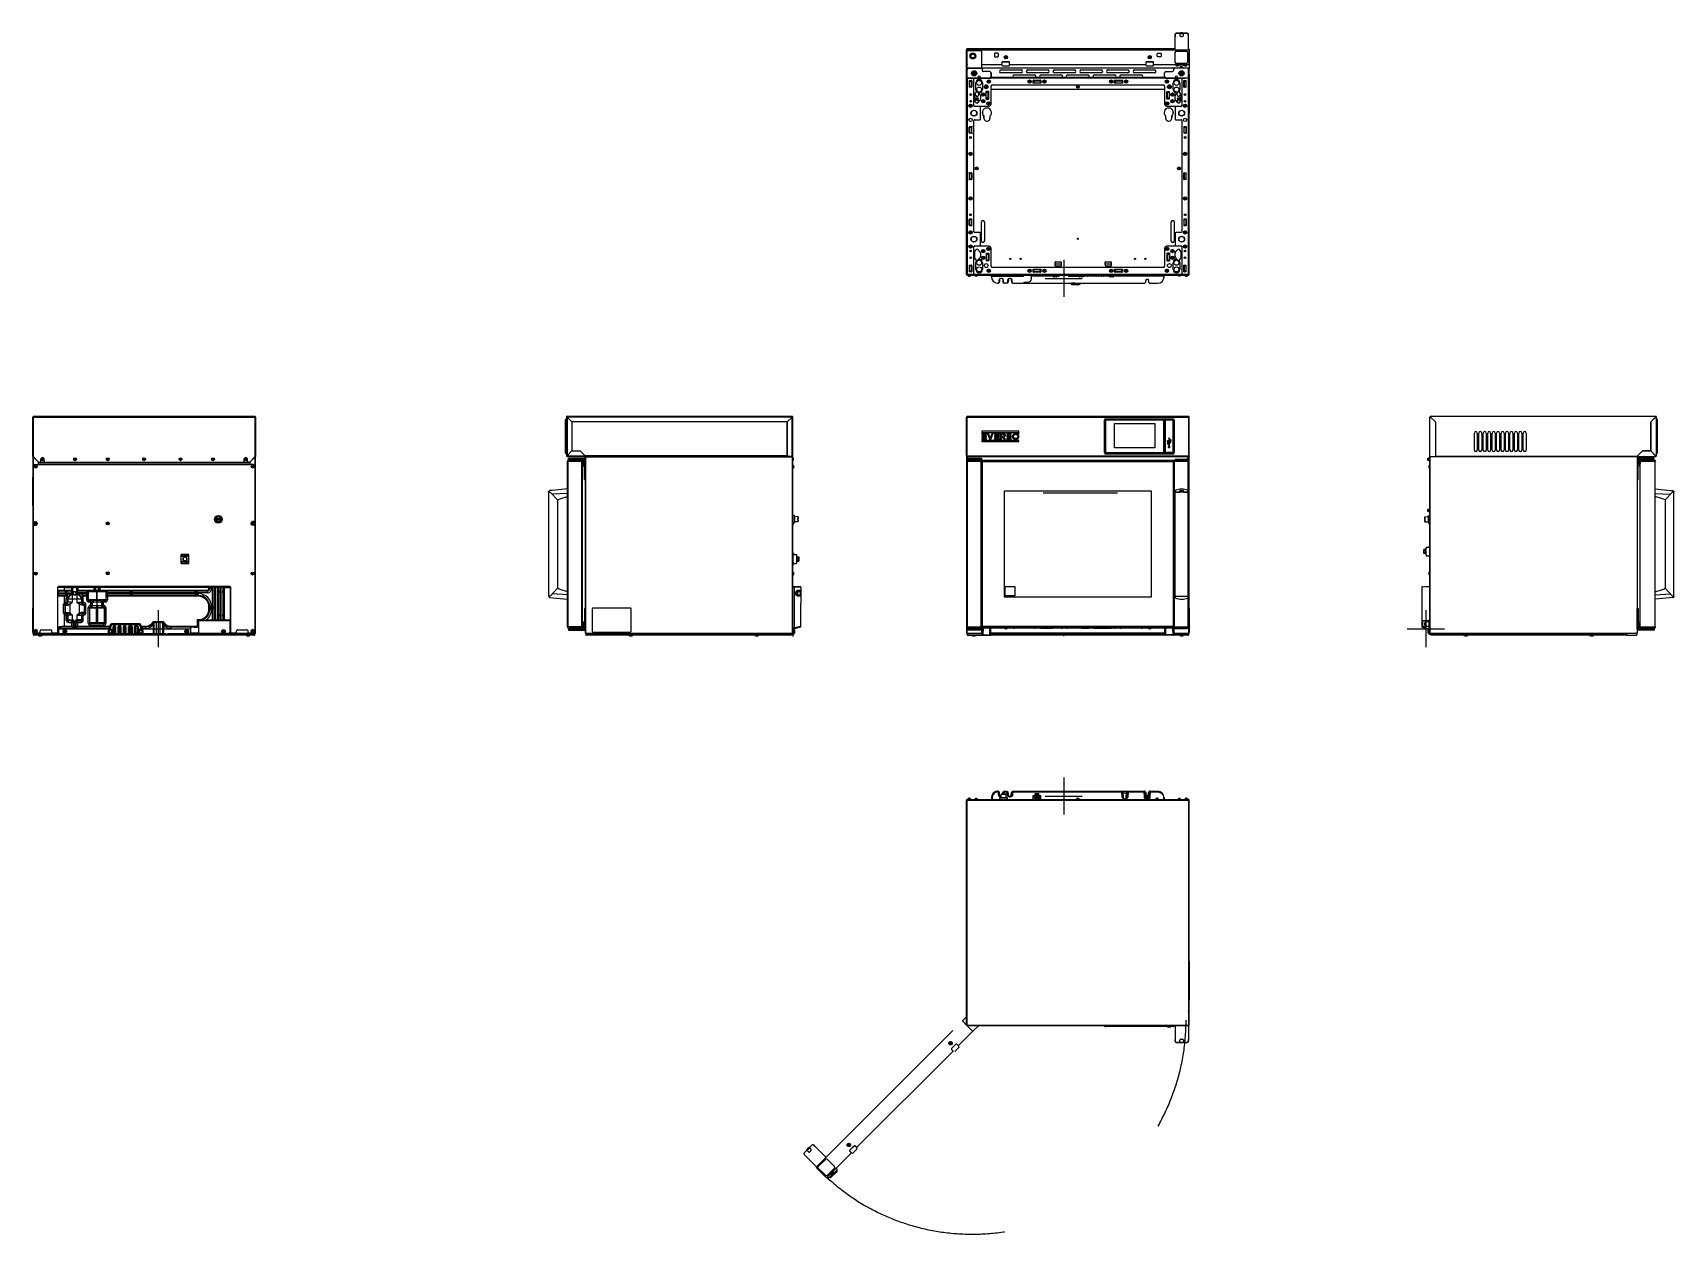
# Model space of a CAD drawing. Header units: millimetres. Extents: x -2618 to 1806, y -1718 to 1521.
import ezdxf

# ---------------------------------------------------------------- set-up
doc = ezdxf.new("R2010")
doc.units = ezdxf.units.MM
doc.header["$LTSCALE"] = 346.5
doc.linetypes.add('HIDDEN', pattern=[0.2, 0.1, -0.1])
doc.layers.get('0').update_dxf_attribs({"linetype": 'CONTINUOUS'})
for name, color, linetype in [('ASSI', 7, 'CONTINUOUS'), ('COSMETICHE', 7, 'CONTINUOUS'), ('CURVE', 7, 'CONTINUOUS'), ('GEOM', 7, 'CONTINUOUS')]:
    doc.layers.add(name, color=color, linetype=linetype)

msp = doc.modelspace()

# ---------------------------------------------------------------- linework, layer by layer
at = {"color": 7, "linetype": 'Continuous'}
for p, q in [((473, 1519.6), (463.7, 1519.6)), ((473.5, 1519.1), (473.5, 1513.6)), ((473.5, 1518.1), (473.6, 1518.2)), ((473.6, 1518.8), (473.6, 1513.6)), ((474.1, 1519.3), (482.9, 1519.3)), ((481.4, 1520.8), (475.6, 1520.8)), ((476, 1511.1), (481, 1511.1)), ((483.4, 1513.6), (483.4, 1518.8)), ((483.4, 1518.2), (483.5, 1518.1)), ((483.5, 1513.6), (483.5, 1519.1)), ((493.3, 1519.6), (484, 1519.6)), ((-101.5, 1425.6), (-101.5, 1476.2)), ((-100.5, 1436.3), (-100.5, 1473.3)), ((-70.1, 1478), (-99.7, 1478)), ((-99.5, 1426.4), (-99.5, 1471.3)), ((-99, 1474.8), (496, 1474.8)), ((416.2, 1478), (-70.1, 1478)), ((-61.4, 1471.3), (-61.4, 1426.4)), ((-26.5, 1464.3), (-26.5, 1457.8)), ((-17, 1465.8), (-25, 1465.8)), ((-16.4, 1465.7), (-16.5, 1465.4)), ((-16.5, 1465.7), (-16.5, 1465.4)), ((-16.3, 1465.6), (-16.5, 1465.4)), ((-16.5, 1465.4), (-16.2, 1465.5)), ((-16.5, 1465.4), (-16.5, 1465.4)), ((-16.1, 1465.5), (-16.2, 1465.5)), ((-15.9, 1465.3), (-16.1, 1465.5)), ((-15.9, 1465.3), (-15.9, 1465.3)), ((-15.5, 1457.8), (-15.5, 1464.3)), ((412.5, 1457.8), (412.5, 1464.3)), ((414, 1465.8), (422, 1465.8)), ((460.5, 1478), (416.2, 1478)), ((423.5, 1464.3), (423.5, 1457.8)), ((460.5, 1442), (460.5, 1467.5)), ((464.7, 1471.8), (490.2, 1471.8)), ((494.5, 1467.5), (494.5, 1442)), ((497.5, 1473.3), (497.5, 1436.3)), ((498.5, 1476.2), (498.5, 1429.1)), ((-101.5, 1427.3), (-101.5, 1427.3)), ((-101.5, 1425.5), (-101.5, 1422.9)), ((-101.5, 869.3), (-101.5, 1422.9)), ((-100.7, 1422.9), (-101.5, 1422.9)), ((-101, 1426.3), (-100.9, 1426.3)), ((-100.7, 1425.5), (-100.7, 1422.9)), ((-100.6, 1422.5), (-100.7, 1422.5)), ((-100.6, 1426.4), (-61, 1426.4)), ((-100.6, 1425.6), (-100.6, 1425.5)), ((-61, 1425.6), (-100.6, 1425.6)), ((-100.6, 1422.5), (-99.9, 1421.2)), ((-99.9, 1424.3), (-99.9, 1422.4)), ((-99.9, 1421.4), (-99.9, 1421.3)), ((-99.9, 1399.7), (-99.9, 1420.3)), ((-99.5, 1425.1), (-99.5, 1425.6)), ((-98.9, 1425.3), (-63, 1425.3)), ((-86.5, 1425.6), (-86.5, 1425.3)), ((-62, 1425.6), (-62.5, 1425.4)), ((-7, 1434.8), (-61.4, 1434.8)), ((-61, 1425.6), (-61, 1426.4)), ((-61, 1425.6), (-60, 1425.6)), ((-59.3, 1434.8), (-60.5, 1434.8)), ((457, 1425.6), (-60, 1425.6)), ((-59, 1424.6), (-59, 1418.9)), ((-38.7, 1416.9), (-57, 1416.9)), ((-25, 1456.3), (-17, 1456.3)), ((-8.5, 1420.6), (45.5, 1420.6)), ((-5.5, 1434.8), (-7, 1434.8)), ((-5.5, 1436.3), (-5.5, 1442.9)), ((-5.5, 1442.9), (14.5, 1442.9)), ((-5.5, 1432.9), (-5.5, 1440.8)), ((-5.5, 1439.3), (-5.5, 1439.3)), ((-5.5, 1438.9), (-5.5, 1438.9)), ((-5.5, 1438.8), (-5.5, 1438.8)), ((-3.3, 1431.3), (-5.4, 1432.7)), ((12.5, 1442.8), (-3.5, 1442.8)), ((12.2, 1431.3), (-3.2, 1431.3)), ((2.6, 1454.4), (2.6, 1455.2)), ((2.6, 1455.2), (3.6, 1455.2)), ((3.6, 1454.4), (2.6, 1454.4)), ((3.6, 1455.2), (4.1, 1455.7)), ((4.1, 1453.9), (3.6, 1454.4)), ((4.1, 1455.7), (4.1, 1456.7)), ((4.1, 1456.7), (4.9, 1456.7)), ((4.1, 1452.9), (4.1, 1453.9)), ((4.9, 1452.9), (4.1, 1452.9)), ((4.9, 1456.7), (4.9, 1455.7)), ((4.9, 1455.7), (5.4, 1455.2)), ((5.4, 1454.4), (4.9, 1453.9)), ((4.9, 1453.9), (4.9, 1452.9)), ((5.4, 1455.2), (6.4, 1455.2)), ((6.4, 1454.4), (5.4, 1454.4)), ((6.4, 1455.2), (6.4, 1454.4)), ((12.3, 1431.3), (14.4, 1432.7)), ((14.5, 1436.3), (14.5, 1442.9)), ((14.5, 1432.9), (14.5, 1440.8)), ((14.5, 1439.3), (14.5, 1439.3)), ((14.5, 1438.9), (14.5, 1438.9)), ((14.5, 1438.8), (14.5, 1438.8)), ((16, 1434.8), (14.5, 1434.8)), ((381, 1434.8), (16, 1434.8)), ((63.5, 1420.6), (117.5, 1420.6)), ((135.5, 1420.6), (189.5, 1420.6)), ((207.5, 1420.6), (261.5, 1420.6)), ((279.5, 1420.6), (333.5, 1420.6)), ((351.5, 1420.6), (405.5, 1420.6)), ((382.5, 1434.8), (381, 1434.8)), ((382.5, 1436.3), (382.5, 1442.9)), ((382.5, 1442.9), (402.5, 1442.9)), ((382.5, 1432.9), (382.5, 1440.8)), ((382.5, 1439.3), (382.5, 1439.3)), ((382.5, 1438.9), (382.5, 1438.9)), ((382.5, 1438.8), (382.5, 1438.8)), ((384.7, 1431.3), (382.6, 1432.7)), ((400.5, 1442.8), (384.5, 1442.8)), ((400.2, 1431.3), (384.8, 1431.3)), ((390.6, 1454.4), (390.6, 1455.2)), ((390.6, 1455.2), (391.6, 1455.2)), ((391.6, 1454.4), (390.6, 1454.4)), ((391.6, 1455.2), (392.1, 1455.7)), ((392.1, 1453.9), (391.6, 1454.4)), ((392.1, 1455.7), (392.1, 1456.7)), ((392.1, 1456.7), (392.9, 1456.7)), ((392.1, 1452.9), (392.1, 1453.9)), ((392.9, 1452.9), (392.1, 1452.9)), ((392.9, 1456.7), (392.9, 1455.7)), ((392.9, 1455.7), (393.4, 1455.2)), ((393.4, 1454.4), (392.9, 1453.9)), ((392.9, 1453.9), (392.9, 1452.9)), ((393.4, 1455.2), (394.4, 1455.2)), ((394.4, 1454.4), (393.4, 1454.4)), ((394.4, 1455.2), (394.4, 1454.4)), ((400.3, 1431.3), (402.4, 1432.7)), ((402.5, 1436.3), (402.5, 1442.9)), ((402.5, 1432.9), (402.5, 1440.8)), ((402.5, 1439.3), (402.5, 1439.3)), ((402.5, 1438.9), (402.5, 1438.9)), ((402.5, 1438.8), (402.5, 1438.8)), ((404, 1434.8), (402.5, 1434.8)), ((472, 1434.8), (404, 1434.8)), ((422, 1456.3), (414, 1456.3)), ((435.7, 1416.9), (454, 1416.9)), ((456, 1424.6), (456, 1418.9)), ((457.5, 1434.8), (456.3, 1434.8)), ((458, 1425.6), (457, 1425.6)), ((458, 1425.6), (458, 1426.4)), ((458, 1426.4), (497.6, 1426.4)), ((497.6, 1425.6), (458, 1425.6)), ((459, 1425.6), (459.5, 1425.4)), ((495.9, 1425.3), (460, 1425.3)), ((461.5, 1434.5), (461.5, 1434.6)), ((462, 1433.7), (462, 1433.8)), ((462, 1433.8), (462, 1433.8)), ((482, 1437.8), (464.7, 1437.8)), ((466, 1431.8), (466, 1432.2)), ((466, 1432), (467.1, 1432)), ((466, 1431.9), (467.1, 1431.9)), ((467.1, 1432.2), (467.1, 1431.8)), ((470.6, 1433.4), (470.6, 1433.4)), ((471, 1433.8), (471, 1433.7)), ((471, 1433.8), (471, 1433.8)), ((482.4, 1434.3), (471.4, 1434.3)), ((471.5, 1434.5), (471.5, 1434.6)), ((472, 1434.8), (474.2, 1434.8)), ((472.5, 1426.7), (472.5, 1426.6)), ((473, 1427.4), (473, 1427.4)), ((473, 1427.4), (473, 1427.4)), ((474.2, 1434.8), (483, 1434.8)), ((477, 1429), (477, 1429.3)), ((478.1, 1429.3), (478.1, 1429)), ((490.2, 1437.8), (482, 1437.8)), ((482, 1427.4), (482, 1427.4)), ((482, 1427.4), (482, 1427.4)), ((483.6, 1434.3), (482.4, 1434.3)), ((482.5, 1426.7), (482.5, 1426.6)), ((496, 1434.8), (483, 1434.8)), ((483.5, 1434.5), (483.5, 1434.6)), ((483.5, 1425.6), (483.5, 1425.3)), ((484, 1433.7), (484, 1433.8)), ((484, 1433.8), (484, 1433.8)), ((488, 1431.8), (488, 1432.2)), ((488, 1432), (489.1, 1432)), ((488, 1431.9), (489.1, 1431.9)), ((489.1, 1432.2), (489.1, 1431.8)), ((493, 1433.8), (493, 1433.7)), ((493, 1433.8), (493, 1433.8)), ((493.5, 1434.5), (493.5, 1434.6)), ((496.5, 1425.1), (496.5, 1425.6)), ((496.9, 1424.3), (496.9, 1422.4)), ((497.6, 1422.5), (496.9, 1421.2)), ((496.9, 1421.4), (496.9, 1421.3)), ((496.9, 1399.7), (496.9, 1420.3)), ((498.3, 1426.4), (497.6, 1426.4)), ((497.6, 1425.6), (497.6, 1425.5)), ((497.6, 1422.5), (497.7, 1422.5)), ((497.7, 1425.5), (497.7, 1422.9)), ((497.7, 1422.9), (498.5, 1422.9)), ((498, 1426.3), (497.9, 1426.3)), ((498.5, 1429.5), (498.5, 1427.9)), ((498.5, 1427.9), (498.5, 1426.6)), ((498.5, 1425.6), (498.5, 1426.6)), ((498.5, 1425.5), (498.5, 1422.9)), ((498.5, 869.3), (498.5, 1422.9)), ((-99.5, 1397.4), (-99.5, 871.4)), ((-98.9, 1398.7), (-90.7, 1398.7)), ((-82.5, 1398.4), (-98.5, 1398.4)), ((-97.5, 1398.6), (-86.5, 1398.6)), ((-94, 1392.4), (-94, 1374.4)), ((-94, 1392.4), (-88, 1392.4)), ((-88, 1374.4), (-94, 1374.4)), ((-92.7, 1390.8), (-93.9, 1392.3)), ((-92.7, 1376), (-93.9, 1374.5)), ((-90.8, 1390.6), (-91.7, 1390.6)), ((-90.8, 1376.1), (-91.7, 1376.1)), ((-89.8, 1398.7), (-89.1, 1398.7)), ((-88.7, 1392.2), (-89.8, 1390.8)), ((-88.7, 1374.6), (-89.8, 1376)), ((-89.1, 1398.7), (-37, 1398.7)), ((-88.7, 1392.2), (-88.7, 1374.6)), ((-88.1, 1392.2), (-88.7, 1392.2)), ((-88.1, 1374.6), (-88.7, 1374.6)), ((-87.7, 1392.1), (-87.7, 1374.6)), ((-87.7, 1374.6), (-87.7, 1392.1)), ((-87, 1391.4), (-87, 1375.4)), ((-86.9, 1398.7), (-86.8, 1398.6)), ((-86.5, 1398.7), (-86.5, 1398.6)), ((-83.3, 1411.1), (-83.3, 1412.1)), ((-83.3, 1412.1), (-82, 1412.1)), ((-82, 1411.1), (-83.3, 1411.1)), ((-82, 1412.1), (-81.5, 1412.6)), ((-81.5, 1410.6), (-82, 1411.1)), ((-81.5, 1412.6), (-81.5, 1413.9)), ((-81.5, 1413.9), (-80.5, 1413.9)), ((-81.5, 1409.3), (-81.5, 1410.6)), ((-80.5, 1409.3), (-81.5, 1409.3)), ((-81.5, 1324.4), (-81.5, 1397.4)), ((-80.5, 1413.9), (-80.5, 1412.6)), ((-80.5, 1412.6), (-80, 1412.1)), ((-80, 1411.1), (-80.5, 1410.6)), ((-80.5, 1410.6), (-80.5, 1409.3)), ((477.5, 1398.4), (-80.5, 1398.4)), ((-80, 1412.1), (-78.7, 1412.1)), ((-78.7, 1411.1), (-80, 1411.1)), ((-78.7, 1412.1), (-78.7, 1411.1)), ((-76.5, 1367.9), (-76.5, 1385.9)), ((-58.5, 1385.9), (-58.5, 1367.9)), ((-50.8, 1374.9), (-50.8, 1375.9)), ((-50.8, 1375.9), (-49.5, 1375.9)), ((-49.5, 1374.9), (-50.8, 1374.9)), ((-49.5, 1375.9), (-49, 1376.4)), ((-49, 1374.4), (-49.5, 1374.9)), ((-49, 1376.4), (-49, 1377.7)), ((-49, 1377.7), (-48, 1377.7)), ((-49, 1373.1), (-49, 1374.4)), ((-48, 1373.1), (-49, 1373.1)), ((-48, 1377.7), (-48, 1376.4)), ((-48, 1376.4), (-47.5, 1375.9)), ((-47.5, 1374.9), (-48, 1374.4)), ((-48, 1374.4), (-48, 1373.1)), ((-47.5, 1375.9), (-46.2, 1375.9)), ((-46.2, 1374.9), (-47.5, 1374.9)), ((-46.2, 1375.9), (-46.2, 1374.9)), ((-43.8, 1388.9), (-43.8, 1389.9)), ((-43.8, 1389.9), (-42.5, 1389.9)), ((-42.5, 1388.9), (-43.8, 1388.9)), ((-42.5, 1389.9), (-42, 1390.4)), ((-42, 1388.4), (-42.5, 1388.9)), ((-42, 1390.4), (-42, 1391.7)), ((-42, 1391.7), (-41, 1391.7)), ((-42, 1387.1), (-42, 1388.4)), ((-41, 1387.1), (-42, 1387.1)), ((-41, 1391.7), (-41, 1390.4)), ((-41, 1390.4), (-40.5, 1389.9)), ((-40.5, 1388.9), (-41, 1388.4)), ((-41, 1388.4), (-41, 1387.1)), ((-40.5, 1389.9), (-39.2, 1389.9)), ((-39.2, 1388.9), (-40.5, 1388.9)), ((-39.2, 1389.9), (-39.2, 1388.9)), ((-36, 1400.7), (-35.9, 1400.9)), ((-36, 1400.4), (-36, 1400.7)), ((-36, 1400), (-36, 1400.4)), ((433, 1400.4), (-36, 1400.4)), ((-36, 1399.7), (-36, 1400)), ((-35.7, 1413.9), (-35.7, 1413.3)), ((-35.7, 1402.9), (-35.7, 1401.9)), ((-35.6, 1413), (-35.6, 1413.1)), ((-35.6, 1403.2), (-35.6, 1403.1)), ((-35.5, 1413), (-35.5, 1403.2)), ((-35.5, 1403.2), (-35.5, 1413)), ((-35.5, 1328.4), (-35.5, 1377.4)), ((-32.5, 1380.4), (429.5, 1380.4)), ((45.5, 1412.6), (-8.5, 1412.6)), ((27.5, 1407.4), (81.5, 1407.4)), ((117.5, 1412.6), (63.5, 1412.6)), ((77.8, 1385.3), (77.8, 1392.5)), ((78.5, 1385.9), (77.8, 1385.3)), ((99.2, 1385.3), (77.8, 1385.3)), ((78.5, 1385.9), (78.5, 1391.9)), ((80.1, 1387.2), (78.6, 1385.9)), ((78.7, 1391.8), (78.7, 1391.2)), ((78.7, 1391.2), (80.1, 1390.1)), ((78.7, 1391.2), (98.3, 1391.2)), ((78.8, 1393.4), (98.2, 1393.4)), ((98.2, 1391.7), (78.8, 1391.7)), ((78.8, 1391.7), (98.2, 1391.7)), ((79.5, 1392.9), (97.5, 1392.9)), ((80.3, 1389.1), (80.3, 1388.2)), ((96.7, 1389.1), (96.7, 1388.2)), ((98.3, 1391.2), (96.9, 1390.1)), ((96.9, 1387.2), (98.4, 1385.9)), ((98.3, 1391.8), (98.3, 1391.2)), ((98.5, 1391.9), (98.5, 1385.9)), ((98.5, 1385.9), (99.2, 1385.3)), ((99.2, 1392.5), (99.2, 1385.3)), ((99.5, 1407.4), (153.5, 1407.4)), ((189.5, 1412.6), (135.5, 1412.6)), ((171.5, 1407.4), (225.5, 1407.4)), ((196.2, 1374.9), (196.2, 1375.9)), ((196.2, 1375.9), (197.5, 1375.9)), ((197.5, 1374.9), (196.2, 1374.9)), ((197.5, 1375.9), (198, 1376.4)), ((198, 1374.4), (197.5, 1374.9)), ((198, 1376.4), (198, 1377.7)), ((198, 1377.7), (199, 1377.7)), ((198, 1373.1), (198, 1374.4)), ((199, 1373.1), (198, 1373.1)), ((199, 1377.7), (199, 1376.4)), ((199, 1376.4), (199.5, 1375.9)), ((199.5, 1374.9), (199, 1374.4)), ((199, 1374.4), (199, 1373.1)), ((199.5, 1375.9), (200.8, 1375.9)), ((200.8, 1374.9), (199.5, 1374.9)), ((200.8, 1375.9), (200.8, 1374.9)), ((261.5, 1412.6), (207.5, 1412.6)), ((243.5, 1407.4), (297.5, 1407.4)), ((333.5, 1412.6), (279.5, 1412.6)), ((297.8, 1385.3), (297.8, 1392.5)), ((298.5, 1385.9), (297.8, 1385.3)), ((319.2, 1385.3), (297.8, 1385.3)), ((298.5, 1385.9), (298.5, 1391.9)), ((300.1, 1387.2), (298.6, 1385.9)), ((298.7, 1391.8), (298.7, 1391.2)), ((298.7, 1391.2), (318.3, 1391.2)), ((298.7, 1391.2), (300.1, 1390.1)), ((298.8, 1393.4), (318.2, 1393.4)), ((298.8, 1391.7), (318.2, 1391.7)), ((298.8, 1391.7), (318.2, 1391.7)), ((299.5, 1392.9), (317.5, 1392.9)), ((300.3, 1389.1), (300.3, 1388.2)), ((315.5, 1407.4), (369.5, 1407.4)), ((316.7, 1389.1), (316.7, 1388.2)), ((318.3, 1391.2), (316.9, 1390.1)), ((316.9, 1387.2), (318.4, 1385.9)), ((318.3, 1391.8), (318.3, 1391.2)), ((318.5, 1391.9), (318.5, 1385.9)), ((318.5, 1385.9), (319.2, 1385.3)), ((319.2, 1392.5), (319.2, 1385.3)), ((405.5, 1412.6), (351.5, 1412.6)), ((432.5, 1403.2), (432.5, 1413)), ((432.5, 1377.4), (432.5, 1328.4)), ((432.6, 1413.2), (432.6, 1413.1)), ((432.6, 1413), (432.6, 1413.1)), ((432.6, 1403.2), (432.6, 1403.1)), ((432.7, 1413.9), (432.7, 1413.3)), ((432.7, 1402.9), (432.7, 1401.9)), ((432.9, 1401.2), (432.9, 1401.1)), ((432.9, 1401.1), (432.9, 1400.9)), ((432.9, 1400.9), (433, 1400.6)), ((433, 1400.6), (433, 1400.3)), ((433, 1400.3), (433, 1400)), ((433, 1400), (433, 1399.7)), ((434, 1398.7), (486.1, 1398.7)), ((436.2, 1388.9), (436.2, 1389.9)), ((436.2, 1389.9), (437.5, 1389.9)), ((437.5, 1388.9), (436.2, 1388.9)), ((437.5, 1389.9), (438, 1390.4)), ((438, 1388.4), (437.5, 1388.9)), ((438, 1390.4), (438, 1391.7)), ((438, 1391.7), (439, 1391.7)), ((438, 1387.1), (438, 1388.4)), ((439, 1387.1), (438, 1387.1)), ((439, 1391.7), (439, 1390.4)), ((439, 1390.4), (439.5, 1389.9)), ((439.5, 1388.9), (439, 1388.4)), ((439, 1388.4), (439, 1387.1)), ((439.5, 1389.9), (440.8, 1389.9)), ((440.8, 1388.9), (439.5, 1388.9)), ((440.8, 1389.9), (440.8, 1388.9)), ((443.2, 1374.9), (443.2, 1375.9)), ((443.2, 1375.9), (444.5, 1375.9)), ((444.5, 1374.9), (443.2, 1374.9)), ((444.5, 1375.9), (445, 1376.4)), ((445, 1374.4), (444.5, 1374.9)), ((445, 1376.4), (445, 1377.7)), ((445, 1377.7), (446, 1377.7)), ((445, 1373.1), (445, 1374.4)), ((446, 1373.1), (445, 1373.1)), ((446, 1377.7), (446, 1376.4)), ((446, 1376.4), (446.5, 1375.9)), ((446.5, 1374.9), (446, 1374.4)), ((446, 1374.4), (446, 1373.1)), ((446.5, 1375.9), (447.8, 1375.9)), ((447.8, 1374.9), (446.5, 1374.9)), ((447.8, 1375.9), (447.8, 1374.9)), ((455.5, 1367.9), (455.5, 1385.9)), ((473.5, 1385.9), (473.5, 1367.9)), ((475.7, 1412.1), (477, 1412.1)), ((475.7, 1411.1), (475.7, 1412.1)), ((477, 1411.1), (475.7, 1411.1)), ((477, 1412.1), (477.5, 1412.6)), ((477.5, 1410.6), (477, 1411.1)), ((477.5, 1412.6), (477.5, 1413.9)), ((477.5, 1413.9), (478.5, 1413.9)), ((477.5, 1409.3), (477.5, 1410.6)), ((478.5, 1409.3), (477.5, 1409.3)), ((478.5, 1413.9), (478.5, 1412.6)), ((478.5, 1412.6), (479, 1412.1)), ((479, 1411.1), (478.5, 1410.6)), ((478.5, 1410.6), (478.5, 1409.3)), ((478.5, 1397.4), (478.5, 1324.4)), ((479, 1412.1), (480.3, 1412.1)), ((480.3, 1411.1), (479, 1411.1)), ((495.5, 1398.4), (479.5, 1398.4)), ((480.3, 1412.1), (480.3, 1411.1)), ((483.5, 1398.7), (483.5, 1398.6)), ((494.5, 1398.6), (483.5, 1398.6)), ((483.9, 1398.7), (483.8, 1398.6)), ((483.9, 1398.7), (483.8, 1398.6)), ((484, 1375.4), (484, 1391.4)), ((484.7, 1392.1), (484.7, 1374.6)), ((484.7, 1374.6), (484.7, 1392.1)), ((485, 1392.4), (491, 1392.4)), ((491, 1374.4), (485, 1374.4)), ((485.1, 1392.2), (485.7, 1392.2)), ((485.1, 1374.6), (485.7, 1374.6)), ((485.7, 1374.6), (485.7, 1392.2)), ((485.7, 1392.2), (486.8, 1390.8)), ((485.7, 1374.6), (486.8, 1376)), ((486.8, 1398.7), (486.1, 1398.7)), ((495.9, 1398.7), (487.7, 1398.7)), ((487.8, 1390.6), (488.7, 1390.6)), ((487.8, 1376.1), (488.7, 1376.1)), ((489.7, 1390.8), (490.9, 1392.3)), ((489.7, 1376), (490.9, 1374.5)), ((491, 1374.4), (491, 1392.4)), ((496.5, 871.4), (496.5, 1397.4)), ((498.5, 1410.6), (496.9, 1410.6)), ((498.6, 1408.4), (498.5, 1408.4)), ((498.5, 1303.4), (498.5, 1408.4)), ((498.5, 1405.9), (498.5, 1405.9)), ((498.6, 1408.4), (498.6, 1303.4)), ((-78.8, 1337.4), (-78.8, 1355.4)), ((-76.3, 1342.1), (-76.3, 1343.1)), ((-76.3, 1343.1), (-75, 1343.1)), ((-75, 1342.1), (-76.3, 1342.1)), ((-75, 1343.1), (-74.5, 1343.6)), ((-74.5, 1341.6), (-75, 1342.1)), ((-74.5, 1343.6), (-74.5, 1344.9)), ((-74.5, 1344.9), (-73.5, 1344.9)), ((-74.5, 1340.3), (-74.5, 1341.6)), ((-73.5, 1340.3), (-74.5, 1340.3)), ((-73.5, 1344.9), (-73.5, 1343.6)), ((-73.5, 1343.6), (-73, 1343.1)), ((-73, 1342.1), (-73.5, 1341.6)), ((-73.5, 1341.6), (-73.5, 1340.3)), ((-73, 1343.1), (-71.7, 1343.1)), ((-71.7, 1342.1), (-73, 1342.1)), ((-71.7, 1343.1), (-71.7, 1342.1)), ((-64.6, 1353.5), (-69.7, 1359)), ((-64.6, 1339.2), (-69.7, 1333.8)), ((-63.5, 1350.8), (-63.5, 1342)), ((-48.5, 1342.4), (-48.5, 1362.4)), ((-42.5, 1362.4), (-48.5, 1362.4)), ((-48.5, 1342.4), (-42.5, 1342.4)), ((-47.1, 1360.6), (-48.4, 1362.3)), ((-47.1, 1344.2), (-48.4, 1342.5)), ((-45.5, 1360.4), (-46.1, 1360.4)), ((-45.5, 1344.4), (-46.1, 1344.4)), ((-43.2, 1362.2), (-44.5, 1360.6)), ((-43.2, 1342.6), (-44.5, 1344.2)), ((-43.2, 1342.6), (-43.2, 1362.2)), ((-42.6, 1362.2), (-43.2, 1362.2)), ((-42.6, 1342.6), (-43.2, 1342.6)), ((-42.6, 1362.1), (-42.6, 1342.6)), ((-42.6, 1342.6), (-42.6, 1362.1)), ((-41.5, 1343.4), (-41.5, 1361.4)), ((432.5, 1368.4), (-35.5, 1368.4)), ((438.5, 1343.4), (438.5, 1361.4)), ((439.5, 1362.4), (445.5, 1362.4)), ((445.5, 1342.4), (439.5, 1342.4)), ((439.6, 1362.2), (440.2, 1362.2)), ((439.6, 1342.6), (439.6, 1362.1)), ((439.6, 1342.6), (439.6, 1362.1)), ((439.6, 1342.6), (440.2, 1342.6)), ((440.2, 1342.6), (440.2, 1362.2)), ((440.2, 1362.2), (441.5, 1360.6)), ((440.2, 1342.6), (441.5, 1344.2)), ((442.5, 1360.4), (443.1, 1360.4)), ((442.5, 1344.4), (443.1, 1344.4)), ((444.1, 1360.6), (445.4, 1362.3)), ((444.1, 1344.2), (445.4, 1342.5)), ((445.5, 1342.4), (445.5, 1362.4)), ((460.5, 1342), (460.5, 1350.8)), ((461.6, 1353.5), (466.7, 1359)), ((466.7, 1333.8), (461.6, 1339.2)), ((468.7, 1343.1), (470, 1343.1)), ((468.7, 1342.1), (468.7, 1343.1)), ((470, 1342.1), (468.7, 1342.1)), ((470, 1343.1), (470.5, 1343.6)), ((470.5, 1341.6), (470, 1342.1)), ((470.5, 1344.9), (471.5, 1344.9)), ((470.5, 1343.6), (470.5, 1344.9)), ((470.5, 1340.3), (470.5, 1341.6)), ((471.5, 1340.3), (470.5, 1340.3)), ((471.5, 1344.9), (471.5, 1343.6)), ((471.5, 1343.6), (472, 1343.1)), ((472, 1342.1), (471.5, 1341.6)), ((471.5, 1341.6), (471.5, 1340.3)), ((472, 1343.1), (473.3, 1343.1)), ((473.3, 1342.1), (472, 1342.1)), ((473.3, 1343.1), (473.3, 1342.1)), ((475.8, 1355.4), (475.8, 1337.4)), ((-81.5, 984.4), (-81.5, 1284.4)), ((-79.5, 1323.4), (-40.5, 1323.4)), ((-65.5, 1322.4), (-79.5, 1322.4)), ((-79.5, 1286.4), (-65.5, 1286.4)), ((-63.5, 1288.4), (-63.5, 1320.4)), ((-54.8, 1296.2), (-54.8, 1290.6)), ((-54.6, 1290.6), (-54.6, 1296.2)), ((-50.3, 1317.5), (-50.3, 1317.4)), ((-50.3, 1283.4), (-50.3, 1283.3)), ((-47, 1318), (-47, 1318.1)), ((-46, 1318.1), (-46, 1318)), ((-38.3, 1296.2), (-38.3, 1290.6)), ((-38.2, 1290.6), (-38.2, 1296.2)), ((435.2, 1296.2), (435.2, 1290.6)), ((435.4, 1290.6), (435.4, 1296.2)), ((437.5, 1323.4), (476.5, 1323.4)), ((443, 1318), (443, 1318.1)), ((444, 1318.1), (444, 1318)), ((447.3, 1317.5), (447.3, 1317.4)), ((447.3, 1283.4), (447.3, 1283.3)), ((451.7, 1296.2), (451.7, 1290.6)), ((451.8, 1290.6), (451.8, 1296.2)), ((460.5, 1320.4), (460.5, 1288.4)), ((476.5, 1322.4), (462.5, 1322.4)), ((462.5, 1286.4), (476.5, 1286.4)), ((478.5, 1284.4), (478.5, 984.4)), ((496.5, 1300.6), (498.5, 1300.6)), ((498.5, 1305.9), (498.5, 1305.9)), ((498.6, 1303.4), (498.5, 1303.4)), ((-94, 1250.9), (-94, 1266.9)), ((-93.3, 1267.6), (-93.3, 1250.1)), ((-93.3, 1250.1), (-93.3, 1267.6)), ((-93, 1267.9), (-87, 1267.9)), ((-87, 1249.9), (-93, 1249.9)), ((-92.9, 1267.7), (-92.3, 1267.7)), ((-92.9, 1250.1), (-92.3, 1250.1)), ((-92.3, 1250.1), (-92.3, 1267.7)), ((-92.3, 1267.7), (-91.2, 1266.3)), ((-92.3, 1250.1), (-91.2, 1251.5)), ((-90.2, 1266.1), (-89.3, 1266.1)), ((-90.2, 1251.6), (-89.3, 1251.6)), ((-88.3, 1266.3), (-87.1, 1267.8)), ((-88.3, 1251.5), (-87.1, 1250)), ((-87, 1267.9), (-86.7, 1268.4)), ((-87, 1249.9), (-87, 1267.9)), ((-87, 1249.9), (-86.7, 1249.3)), ((-86.7, 1268.4), (-85.7, 1269.4)), ((-86.7, 1249.3), (-85.7, 1248.3)), ((-47, 1282.4), (-47, 1282.5)), ((-46, 1282.5), (-46, 1282.4)), ((443, 1282.4), (443, 1282.5)), ((444, 1282.5), (444, 1282.4)), ((484, 1267.9), (490, 1267.9)), ((484, 1267.9), (484, 1249.9)), ((490, 1249.9), (484, 1249.9)), ((485.3, 1266.3), (484.1, 1267.8)), ((485.3, 1251.5), (484.1, 1250)), ((486.3, 1266.1), (486.3, 1267.9)), ((487.2, 1266.1), (486.3, 1266.1)), ((487.2, 1251.6), (486.3, 1251.6)), ((486.3, 1249.9), (486.3, 1251.6)), ((489.3, 1267.7), (488.2, 1266.3)), ((489.3, 1250.1), (488.2, 1251.5)), ((489.9, 1267.7), (489.3, 1267.7)), ((489.3, 1267.7), (489.3, 1250.1)), ((489.9, 1250.1), (489.3, 1250.1)), ((490.3, 1267.6), (490.3, 1250.1)), ((490.3, 1250.1), (490.3, 1267.6)), ((491, 1266.9), (491, 1250.9)), ((-76.3, 1154.6), (-76.3, 1155.6)), ((-76.3, 1155.6), (-75, 1155.6)), ((-75, 1154.6), (-76.3, 1154.6)), ((-75, 1155.6), (-74.5, 1156.1)), ((-74.5, 1154.1), (-75, 1154.6)), ((-74.5, 1156.1), (-74.5, 1157.4)), ((-74.5, 1157.4), (-73.5, 1157.4)), ((-74.5, 1152.8), (-74.5, 1154.1)), ((-73.5, 1152.8), (-74.5, 1152.8)), ((-73.5, 1157.4), (-73.5, 1156.1)), ((-73.5, 1156.1), (-73, 1155.6)), ((-73, 1154.6), (-73.5, 1154.1)), ((-73.5, 1154.1), (-73.5, 1152.8)), ((-73, 1155.6), (-71.7, 1155.6)), ((-71.7, 1154.6), (-73, 1154.6)), ((-71.7, 1155.6), (-71.7, 1154.6)), ((468.7, 1155.6), (470, 1155.6)), ((468.7, 1154.6), (468.7, 1155.6)), ((470, 1154.6), (468.7, 1154.6)), ((470, 1155.6), (470.5, 1156.1)), ((470.5, 1154.1), (470, 1154.6)), ((470.5, 1157.4), (471.5, 1157.4)), ((470.5, 1156.1), (470.5, 1157.4)), ((470.5, 1152.8), (470.5, 1154.1)), ((471.5, 1152.8), (470.5, 1152.8)), ((471.5, 1157.4), (471.5, 1156.1)), ((471.5, 1156.1), (472, 1155.6)), ((472, 1154.6), (471.5, 1154.1)), ((471.5, 1154.1), (471.5, 1152.8)), ((472, 1155.6), (473.3, 1155.6)), ((473.3, 1154.6), (472, 1154.6)), ((473.3, 1155.6), (473.3, 1154.6)), ((-94.3, 1143.9), (-95.3, 1144.9)), ((-94.3, 1124.8), (-95.3, 1123.8)), ((-94, 1143.4), (-94.3, 1143.9)), ((-94, 1125.4), (-94.3, 1124.8)), ((-94, 1143.4), (-94, 1125.4)), ((-94, 1143.4), (-88, 1143.4)), ((-88, 1125.4), (-94, 1125.4)), ((-92.7, 1141.8), (-93.9, 1143.3)), ((-92.7, 1127), (-93.9, 1125.5)), ((-90.8, 1141.6), (-91.7, 1141.6)), ((-90.8, 1127.1), (-91.7, 1127.1)), ((-88.7, 1143.2), (-89.8, 1141.8)), ((-88.7, 1125.6), (-89.8, 1127)), ((-88.7, 1143.2), (-88.7, 1125.6)), ((-88.1, 1143.2), (-88.7, 1143.2)), ((-88.1, 1125.6), (-88.7, 1125.6)), ((-87.7, 1143.1), (-87.7, 1125.6)), ((-87.7, 1143.1), (-87.7, 1125.6)), ((-87, 1142.4), (-87, 1126.4)), ((484, 1126.4), (484, 1142.4)), ((484.7, 1125.6), (484.7, 1143.1)), ((484.7, 1125.6), (484.7, 1143.1)), ((485, 1143.4), (491, 1143.4)), ((491, 1125.4), (485, 1125.4)), ((485.1, 1143.2), (485.7, 1143.2)), ((485.1, 1125.6), (485.7, 1125.6)), ((485.7, 1143.2), (486.8, 1141.8)), ((485.7, 1125.6), (485.7, 1143.2)), ((485.7, 1125.6), (486.8, 1127)), ((487.8, 1141.6), (488.7, 1141.6)), ((487.8, 1127.1), (488.7, 1127.1)), ((489.7, 1141.8), (490.9, 1143.3)), ((489.7, 1127), (490.9, 1125.5)), ((491, 1125.4), (491, 1143.4)), ((-94, 1001.9), (-94, 1017.9)), ((-93.3, 1018.6), (-93.3, 1001.1)), ((-93.3, 1001.1), (-93.3, 1018.6)), ((-93, 1018.9), (-87, 1018.9)), ((-92.9, 1018.7), (-92.3, 1018.7)), ((-92.3, 1001.1), (-92.3, 1018.7)), ((-92.3, 1018.7), (-91.2, 1017.3)), ((-88.3, 1017.3), (-87.1, 1018.8)), ((-87, 1000.9), (-87, 1018.9)), ((484, 1018.9), (490, 1018.9)), ((484, 1018.9), (484, 1000.9)), ((485.3, 1017.3), (484.1, 1018.8)), ((489.3, 1018.7), (488.2, 1017.3)), ((489.9, 1018.7), (489.3, 1018.7)), ((489.3, 1018.7), (489.3, 1001.1)), ((490.3, 1018.6), (490.3, 1001.1)), ((490.3, 1001.1), (490.3, 1018.6)), ((491, 1017.9), (491, 1001.9)), ((-87, 1000.9), (-93, 1000.9)), ((-92.9, 1001.1), (-92.3, 1001.1)), ((-92.8, 982.1), (-92.8, 983.1)), ((-92.8, 983.1), (-91.5, 983.1)), ((-91.5, 982.1), (-92.8, 982.1)), ((-92.3, 1001.1), (-91.2, 1002.5)), ((-91.5, 983.1), (-91, 983.6)), ((-91, 981.6), (-91.5, 982.1)), ((-91, 983.6), (-91, 984.9)), ((-91, 984.9), (-90, 984.9)), ((-91, 980.3), (-91, 981.6)), ((-90, 980.3), (-91, 980.3)), ((-90.2, 1017.1), (-89.3, 1017.1)), ((-90.2, 1002.6), (-89.3, 1002.6)), ((-90, 984.9), (-90, 983.6)), ((-90, 983.6), (-89.5, 983.1)), ((-89.5, 982.1), (-90, 981.6)), ((-90, 981.6), (-90, 980.3)), ((-89.5, 983.1), (-88.2, 983.1)), ((-88.2, 982.1), (-89.5, 982.1)), ((-88.3, 1002.5), (-87.1, 1001)), ((-88.2, 983.1), (-88.2, 982.1)), ((-65.5, 982.4), (-79.5, 982.4)), ((-63.5, 948.4), (-63.5, 980.4)), ((-61.5, 959.2), (-61.5, 1011.2)), ((-53.5, 1011.2), (-53.5, 959.2)), ((450.5, 959.2), (450.5, 1011.2)), ((458.5, 1011.2), (458.5, 959.2)), ((460.5, 980.4), (460.5, 948.4)), ((476.5, 982.4), (462.5, 982.4)), ((490, 1000.9), (484, 1000.9)), ((485.3, 1002.5), (484.1, 1001)), ((485.2, 983.1), (486.5, 983.1)), ((485.2, 982.1), (485.2, 983.1)), ((486.5, 982.1), (485.2, 982.1)), ((487.2, 1017.1), (486.3, 1017.1)), ((487.2, 1002.6), (486.3, 1002.6)), ((486.5, 983.1), (487, 983.6)), ((487, 981.6), (486.5, 982.1)), ((487, 984.9), (488, 984.9)), ((487, 983.6), (487, 984.9)), ((487, 980.3), (487, 981.6)), ((488, 980.3), (487, 980.3)), ((488, 984.9), (488, 983.6)), ((488, 983.6), (488.5, 983.1)), ((488.5, 982.1), (488, 981.6)), ((488, 981.6), (488, 980.3)), ((489.3, 1001.1), (488.2, 1002.5)), ((488.5, 983.1), (489.8, 983.1)), ((489.8, 982.1), (488.5, 982.1)), ((489.9, 1001.1), (489.3, 1001.1)), ((489.8, 983.1), (489.8, 982.1)), ((-81.5, 871.4), (-81.5, 944.4)), ((-79.5, 946.4), (-65.5, 946.4)), ((-40.5, 945.4), (-79.5, 945.4)), ((-78.8, 913.4), (-78.8, 931.4)), ((-69.7, 935), (-64.6, 929.5)), ((-40.9, 938.2), (-44.1, 938.2)), ((-41.5, 938.4), (-41.5, 939.6)), ((-41.5, 939.2), (-41.1, 939.2)), ((-40.9, 938.4), (-41.5, 938.4)), ((-35.5, 891.4), (-35.5, 940.4)), ((197, 966.2), (197.1, 964.9)), ((197.9, 967.1), (199.1, 967.1)), ((199.6, 966.8), (199.5, 964.4)), ((432.5, 940.4), (432.5, 891.4)), ((476.5, 945.4), (437.5, 945.4)), ((438.1, 938.5), (437.9, 938.7)), ((437.9, 938.5), (438.1, 938.5)), ((437.9, 938.4), (438.1, 938.4)), ((441.1, 938.2), (437.9, 938.2)), ((438, 938.9), (438.3, 938.9)), ((438, 938.6), (438.3, 938.6)), ((438.1, 938.2), (438.1, 938.5)), ((438.3, 939.4), (438.9, 939.4)), ((438.3, 939.4), (438.3, 938.2)), ((439.7, 939.9), (438.9, 939.9)), ((438.9, 939.4), (438.9, 938.2)), ((438.9, 938.9), (440.1, 938.9)), ((438.9, 938.6), (440.2, 938.6)), ((440.2, 938.6), (439.7, 939.9)), ((440.2, 938.2), (440.2, 938.6)), ((440.6, 939.6), (440.6, 938.2)), ((440.8, 939.3), (440.8, 938.2)), ((461.6, 929.5), (466.7, 935)), ((462.5, 946.4), (476.5, 946.4)), ((475.8, 931.4), (475.8, 913.4)), ((478.5, 944.4), (478.5, 871.4)), ((-94, 894.4), (-94, 876.4)), ((-94, 894.4), (-88, 894.4)), ((-92.7, 892.8), (-93.9, 894.3)), ((-90.8, 892.6), (-91.7, 892.6)), ((-88.7, 894.2), (-89.8, 892.8)), ((-88.7, 894.2), (-88.7, 876.6)), ((-88.1, 894.2), (-88.7, 894.2)), ((-87.7, 894.1), (-87.7, 876.6)), ((-87.7, 876.6), (-87.7, 894.1)), ((-87, 893.4), (-87, 877.4)), ((-76.5, 882.9), (-76.5, 900.9)), ((-69.7, 909.8), (-64.6, 915.2)), ((-63.5, 926.8), (-63.5, 918)), ((-58.5, 900.9), (-58.5, 882.9)), ((-48.5, 926.4), (-48.5, 906.4)), ((-48.5, 926.4), (-42.5, 926.4)), ((-42.5, 906.4), (-48.5, 906.4)), ((-47.1, 924.6), (-48.4, 926.3)), ((-47.1, 908.2), (-48.4, 906.5)), ((-45.5, 924.4), (-46.1, 924.4)), ((-45.5, 908.4), (-46.1, 908.4)), ((-43.2, 926.2), (-44.5, 924.6)), ((-43.2, 906.6), (-44.5, 908.2)), ((-43.2, 926.2), (-43.2, 906.6)), ((-42.6, 926.2), (-43.2, 926.2)), ((-42.6, 906.6), (-43.2, 906.6)), ((-42.6, 926.1), (-42.6, 906.6)), ((-42.6, 926.1), (-42.6, 906.6)), ((-41.5, 925.4), (-41.5, 907.4)), ((429.5, 888.4), (-32.5, 888.4)), ((137.3, 896), (137.3, 902.7)), ((137.3, 898), (153.7, 898)), ((137.7, 892.4), (137.5, 898)), ((137.7, 892.5), (137.7, 892.3)), ((137.7, 892.3), (137.8, 892.2)), ((137.8, 892.2), (138, 892)), ((138, 892), (138.2, 892)), ((152.8, 892), (138.2, 892)), ((138.3, 903.7), (152.7, 903.7)), ((152.8, 892), (153, 892)), ((153, 892), (153.2, 892.2)), ((153.5, 898), (153.3, 892.4)), ((153.7, 902.7), (153.7, 896)), ((272.3, 896), (272.3, 902.7)), ((272.3, 898), (288.7, 898)), ((272.7, 892.4), (272.5, 898)), ((272.7, 892.5), (272.7, 892.3)), ((272.7, 892.3), (272.8, 892.2)), ((272.8, 892.2), (273, 892)), ((273, 892), (273.2, 892)), ((287.8, 892), (273.2, 892)), ((273.3, 903.7), (287.7, 903.7)), ((287.8, 892), (288, 892)), ((288, 892), (288.2, 892.2)), ((288.5, 898), (288.3, 892.4)), ((288.7, 902.7), (288.7, 896)), ((353.4, 911.1), (353.4, 912.7)), ((354.1, 911.1), (353.4, 911.1)), ((438.5, 925.4), (438.5, 907.4)), ((445.5, 926.4), (439.5, 926.4)), ((439.5, 906.4), (445.5, 906.4)), ((439.6, 926.2), (440.2, 926.2)), ((439.6, 926.1), (439.6, 906.6)), ((439.6, 906.6), (439.6, 926.1)), ((439.6, 906.6), (440.2, 906.6)), ((440.2, 926.2), (441.5, 924.6)), ((440.2, 926.2), (440.2, 906.6)), ((440.2, 906.6), (441.5, 908.2)), ((442.5, 924.4), (443.1, 924.4)), ((442.5, 908.4), (443.1, 908.4)), ((444.1, 924.6), (445.4, 926.3)), ((444.1, 908.2), (445.4, 906.5)), ((445.5, 926.4), (445.5, 906.4)), ((455.5, 882.9), (455.5, 900.9)), ((460.5, 918), (460.5, 926.8)), ((466.7, 909.8), (461.6, 915.2)), ((473.5, 900.9), (473.5, 882.9)), ((484, 877.4), (484, 893.4)), ((484.7, 894.1), (484.7, 876.6)), ((484.7, 876.6), (484.7, 894.1)), ((485, 894.4), (491, 894.4)), ((485.1, 894.2), (485.7, 894.2)), ((485.7, 894.2), (486.8, 892.8)), ((485.7, 876.6), (485.7, 894.2)), ((487.8, 892.6), (488.7, 892.6)), ((489.7, 892.8), (490.9, 894.3)), ((491, 876.4), (491, 894.4)), ((-100.6, 868.4), (89.1, 868.4)), ((-99.7, 867.6), (-99.7, 868.4)), ((-99.7, 867.6), (-34.5, 867.6)), ((-99.5, 869.2), (-99.5, 871.4)), ((487.5, 869.2), (-99.5, 869.2)), ((-99.5, 867.6), (-99.5, 868.4)), ((-98.5, 870.4), (-82.5, 870.4)), ((-97.7, 867.2), (-97.7, 867)), ((-96, 865.1), (-96, 865.1)), ((-94.2, 864.6), (-94.2, 865.1)), ((-88, 876.4), (-94, 876.4)), ((-92.7, 878), (-93.9, 876.5)), ((-93.2, 865.1), (-93.2, 864.6)), ((-90.8, 878.1), (-91.7, 878.1)), ((-91.4, 865.1), (-91.4, 865.1)), ((-88.7, 876.6), (-89.8, 878)), ((-89.7, 867.2), (-89.7, 867)), ((-88.1, 876.6), (-88.7, 876.6)), ((-86.5, 868.4), (-86.5, 869.2)), ((-81.5, 867.6), (-81.5, 868.4)), ((-80.5, 870.4), (477.5, 870.4)), ((-34.5, 867.5), (-79.5, 867.5)), ((-77.8, 865.9), (-77.8, 865.9)), ((-76, 865.4), (-76, 865.9)), ((-75, 865.9), (-75, 865.4)), ((-73.2, 865.9), (-73.2, 865.9)), ((-50.5, 867.6), (-50.5, 868.4)), ((-43.8, 879.9), (-42.5, 879.9)), ((-43.8, 878.9), (-43.8, 879.9)), ((-42.5, 878.9), (-43.8, 878.9)), ((-42.5, 879.9), (-42, 880.4)), ((-42, 878.4), (-42.5, 878.9)), ((-42, 881.7), (-41, 881.7)), ((-42, 880.4), (-42, 881.7)), ((-42, 877.1), (-42, 878.4)), ((-41, 877.1), (-42, 877.1)), ((-41, 881.7), (-41, 880.4)), ((-41, 880.4), (-40.5, 879.9)), ((-40.5, 878.9), (-41, 878.4)), ((-41, 878.4), (-41, 877.1)), ((-40.5, 879.9), (-39.2, 879.9)), ((-39.2, 878.9), (-40.5, 878.9)), ((-39.2, 879.9), (-39.2, 878.9)), ((-34.5, 867.6), (51.8, 867.6)), ((-34.4, 863.3), (-34.5, 867.6)), ((-32.5, 864.6), (52.1, 864.6)), ((-31.7, 868.4), (-31.7, 869.2)), ((-30.2, 868.4), (-30.2, 869.2)), ((-13.2, 847.6), (-14.6, 847.6)), ((-14.2, 853.8), (-14.4, 848.5)), ((-12.2, 857.6), (-12.2, 848.6)), ((-6.8, 858.6), (-9.2, 858.6)), ((-3.8, 857.6), (-3.8, 848.6)), ((-1.6, 847.6), (-2.8, 847.6)), ((-1.6, 847.5), (-1.8, 853.8)), ((7.1, 845.6), (0.4, 845.6)), ((9.3, 853.8), (9.1, 847.5)), ((10, 847.6), (9.9, 847.6)), ((11, 851.9), (11, 848.6)), ((12, 857.4), (12, 853.3)), ((16.7, 858.6), (14.3, 858.6)), ((19, 857.4), (19, 853.3)), ((20, 851.9), (20, 848.6)), ((21.1, 847.6), (21, 847.6)), ((21.9, 847.5), (21.7, 853.4)), ((21.8, 852.7), (21.7, 852.9)), ((21.8, 852.4), (21.8, 852.7)), ((22, 846.9), (22, 846.9)), ((23.9, 845.6), (165.5, 845.6)), ((51.8, 867.6), (73.5, 867.6)), ((52.1, 864.6), (51.8, 867.6)), ((53.5, 848.3), (63.5, 848.3)), ((53.6, 847.4), (53.5, 848.3)), ((73.5, 867.6), (151, 867.6)), ((73.5, 858.3), (73.5, 867.6)), ((75, 864.6), (73.5, 864.6)), ((146.4, 864.6), (75, 864.6)), ((78.5, 882.9), (77.8, 883.4)), ((77.8, 883.4), (99.2, 883.4)), ((77.8, 876.3), (77.8, 883.4)), ((78.5, 876.9), (78.5, 882.9)), ((80.1, 881.6), (78.6, 882.8)), ((78.7, 877.5), (80.1, 878.7)), ((98.3, 877.5), (78.7, 877.5)), ((78.7, 877), (78.7, 877.5)), ((98.2, 877), (78.8, 877)), ((98.2, 877), (78.8, 877)), ((98.2, 875.3), (78.8, 875.3)), ((79.1, 877.9), (78.9, 877.9)), ((97.5, 875.9), (79.5, 875.9)), ((80.3, 879.7), (80.3, 880.6)), ((89.1, 867.6), (89.1, 868.4)), ((89.2, 867.6), (406.7, 867.6)), ((90.5, 868.6), (148.2, 868.6)), ((90.5, 868.6), (90.5, 867.6)), ((96.7, 879.7), (96.7, 880.6)), ((96.9, 881.6), (98.4, 882.8)), ((98.3, 877.5), (96.9, 878.7)), ((98.3, 877), (98.3, 877.5)), ((98.5, 882.9), (99.2, 883.4)), ((98.5, 882.9), (98.5, 876.9)), ((99.2, 883.4), (99.2, 876.3)), ((132.7, 869.2), (132.8, 868.6)), ((141.2, 862.6), (133.8, 862.6)), ((148.2, 868.6), (148.2, 867.6)), ((148.2, 868), (172.8, 868)), ((148.5, 867.6), (148.4, 866.5)), ((155.5, 867.6), (151.5, 867.6)), ((165.5, 845.6), (377.7, 845.6)), ((170, 867.6), (430.8, 867.6)), ((172.5, 867.6), (172.6, 866.5)), ((172.6, 866.1), (172.6, 866.4)), ((172.8, 868.6), (215.2, 868.6)), ((172.8, 868.6), (172.8, 867.6)), ((174.6, 864.6), (178.6, 864.6)), ((178.6, 864.6), (203.9, 864.6)), ((180.7, 845.6), (180.7, 843.7)), ((190.3, 845.6), (181.7, 845.5)), ((181.7, 842.7), (192.7, 842.6)), ((184.7, 845.6), (184.7, 845.5)), ((192.7, 843.6), (192.7, 845.6)), ((192.7, 842.6), (196.6, 842.7)), ((194.2, 845.6), (194.2, 843.6)), ((196.5, 845.6), (196.5, 843.1)), ((200.5, 845.6), (200.5, 843.1)), ((200.5, 842.7), (203.8, 842.8)), ((211.1, 862.6), (203.7, 862.6)), ((204.7, 845.6), (204.7, 843.8)), ((210.9, 864.6), (214.5, 864.6)), ((282.4, 864.6), (214.5, 864.6)), ((215.2, 868.6), (215.2, 867.6)), ((215.2, 868), (223.6, 868)), ((215.5, 865.6), (215.5, 867.6)), ((215.5, 867.2), (216.7, 867.2)), ((215.7, 867.2), (215.8, 866.7)), ((217.3, 865.6), (221.5, 865.6)), ((222.1, 867.2), (223.3, 867.2)), ((223, 866.7), (223.1, 867.2)), ((223.3, 867.6), (223.3, 865.6)), ((223.6, 868.6), (231.2, 868.6)), ((223.6, 868.6), (223.6, 867.6)), ((231.2, 868.6), (231.2, 867.6)), ((231.2, 868), (239.6, 868)), ((231.5, 865.6), (231.5, 867.6)), ((231.5, 867.2), (232.7, 867.2)), ((231.7, 867.2), (231.8, 866.7)), ((233.3, 865.6), (237.5, 865.6)), ((238.1, 867.2), (239.3, 867.2)), ((239, 866.7), (239.1, 867.2)), ((239.3, 867.6), (239.3, 865.6)), ((239.6, 868.6), (248.2, 868.6)), ((239.6, 868.6), (239.6, 867.6)), ((248.2, 868.6), (248.2, 867.6)), ((248.2, 868), (253.7, 868)), ((248.4, 865.6), (248.4, 867.6)), ((248.4, 867.2), (249.6, 867.2)), ((248.6, 867.2), (248.7, 866.7)), ((250.2, 865.6), (251.6, 865.6)), ((252.2, 867.2), (253.4, 867.2)), ((253.1, 866.7), (253.2, 867.2)), ((253.4, 867.6), (253.4, 865.6)), ((253.7, 868.6), (262.2, 868.6)), ((253.7, 868.6), (253.7, 867.6)), ((262.2, 868.6), (262.2, 867.6)), ((262.2, 868), (267.7, 868)), ((262.4, 865.6), (262.4, 867.6)), ((262.4, 867.2), (263.6, 867.2)), ((262.6, 867.2), (262.7, 866.7)), ((264.2, 865.6), (265.6, 865.6)), ((266.2, 867.2), (267.4, 867.2)), ((267.1, 866.7), (267.2, 867.2)), ((267.4, 867.6), (267.4, 865.6)), ((267.7, 868.6), (276.2, 868.6)), ((267.7, 868.6), (267.7, 867.6)), ((276.2, 868.6), (276.2, 867.6)), ((276.2, 868), (281.7, 868)), ((276.4, 865.6), (276.4, 867.6)), ((276.4, 867.2), (277.6, 867.2)), ((276.6, 867.2), (276.7, 866.7)), ((278.2, 865.6), (279.6, 865.6)), ((280.2, 867.2), (281.4, 867.2)), ((281.1, 866.7), (281.2, 867.2)), ((281.4, 867.6), (281.4, 865.6)), ((281.7, 868.6), (405.5, 868.6)), ((281.7, 868.6), (281.7, 867.6)), ((286, 864.6), (282.4, 864.6)), ((293.2, 862.6), (285.8, 862.6)), ((425.5, 864.6), (293, 864.6)), ((293.2, 868.6), (293.3, 869.2)), ((297.8, 883.4), (319.2, 883.4)), ((298.5, 882.9), (297.8, 883.4)), ((297.8, 876.3), (297.8, 883.4)), ((298.5, 876.9), (298.5, 882.9)), ((300.1, 881.6), (298.6, 882.8)), ((298.7, 877.5), (300.1, 878.7)), ((318.3, 877.5), (298.7, 877.5)), ((298.7, 877), (298.7, 877.5)), ((318.2, 877), (298.8, 877)), ((298.8, 877), (318.2, 877)), ((318.2, 875.3), (298.8, 875.3)), ((317.5, 875.9), (299.5, 875.9)), ((300.3, 879.7), (300.3, 880.6)), ((316.7, 879.7), (316.7, 880.6)), ((316.9, 881.6), (318.4, 882.8)), ((318.3, 877.5), (316.9, 878.7)), ((318.3, 877), (318.3, 877.5)), ((318.5, 882.9), (319.2, 883.4)), ((318.5, 882.9), (318.5, 876.9)), ((319.2, 883.4), (319.2, 876.3)), ((358, 868.6), (358.1, 869.2)), ((365.3, 869.2), (365.3, 868.6)), ((380.3, 868.6), (380.3, 869.2)), ((381.7, 848.7), (381.8, 849.2)), ((384, 856.7), (387, 856.7)), ((389.2, 849.2), (389.3, 848.8)), ((390.7, 869.2), (390.7, 868.6)), ((393.3, 845.6), (413.4, 845.6)), ((405.5, 868.6), (405.5, 867.6)), ((405.7, 867.6), (405.7, 869.2)), ((406.9, 868.4), (497.6, 868.4)), ((406.9, 867.6), (406.9, 868.4)), ((413, 868.4), (412.9, 869.2)), ((429.5, 864.6), (425.5, 864.6)), ((427.2, 868.4), (427.2, 869.2)), ((428.7, 868.4), (428.7, 869.2)), ((430.8, 867.6), (496.7, 867.6)), ((431.4, 863.3), (431.5, 867.6)), ((436.2, 879.9), (437.5, 879.9)), ((436.2, 878.9), (436.2, 879.9)), ((437.5, 878.9), (436.2, 878.9)), ((437.5, 879.9), (438, 880.4)), ((438, 878.4), (437.5, 878.9)), ((438, 881.7), (439, 881.7)), ((438, 880.4), (438, 881.7)), ((438, 877.1), (438, 878.4)), ((439, 877.1), (438, 877.1)), ((439, 881.7), (439, 880.4)), ((439, 880.4), (439.5, 879.9)), ((439.5, 878.9), (439, 878.4)), ((439, 878.4), (439, 877.1)), ((439.5, 879.9), (440.8, 879.9)), ((440.8, 878.9), (439.5, 878.9)), ((440.8, 879.9), (440.8, 878.9)), ((447.5, 867.6), (447.5, 868.4)), ((470.2, 865.9), (470.2, 865.9)), ((472, 865.4), (472, 865.9)), ((473, 865.9), (473, 865.4)), ((474.8, 865.9), (474.8, 865.9)), ((478.5, 867.6), (478.5, 868.4)), ((479.5, 870.4), (495.5, 870.4)), ((483.3, 868.4), (483.3, 869.2)), ((483.5, 868.4), (483.5, 869.2)), ((491, 876.4), (485, 876.4)), ((485.1, 876.6), (485.7, 876.6)), ((485.7, 876.6), (486.8, 878)), ((486.7, 867.2), (486.7, 867)), ((487.5, 869.2), (497.6, 869.2)), ((487.8, 878.1), (488.7, 878.1)), ((488.4, 865.1), (488.4, 865.1)), ((489.7, 878), (490.9, 876.5)), ((490.2, 864.6), (490.2, 865.1)), ((491.2, 865.1), (491.2, 864.6)), ((493, 865.1), (493, 865.1)), ((494.7, 867.2), (494.7, 867)), ((497.6, 870.6), (496.5, 872.5)), ((496.5, 867.6), (496.5, 868.4)), ((496.7, 867.6), (496.7, 868.4)), ((497.6, 870.6), (497.7, 870.5)), ((497.7, 869.3), (497.7, 870.2)), ((-61.4, 374.2), (-61.4, 371.2)), ((-1228.4, 282.3), (-1228.4, 283.8)), ((-1227.1, 282.3), (-1228.4, 282.3)), ((-1221.1, 286.9), (-1226.1, 286.4)), ((-1219.2, 287.1), (-1224.8, 286.6)), ((-1220.8, 286.9), (-1221.1, 286.9)), ((-1219, 287.1), (-1219.2, 287)), ((473.5, 282.3), (463.7, 282.3)), ((473.5, 282.3), (473.5, 286.4)), ((473.6, 282.3), (473.6, 286.4)), ((473.6, 285.2), (473.6, 285.3)), ((483.2, 282.3), (473.8, 282.3)), ((481.4, 284.3), (475.6, 284.3)), ((483.4, 282.3), (483.4, 286.4)), ((483.5, 286.4), (483.5, 282.3)), ((493.3, 282.3), (483.5, 282.3)), ((1796.8, 287.1), (1796.9, 287)), ((1796.9, 287.1), (1802.5, 286.6)), ((1798.5, 286.9), (1798.9, 286.9)), ((1798.9, 286.9), (1803.8, 286.4)), ((1804.8, 282.3), (1806.1, 282.3)), ((1806.1, 282.3), (1806.1, 283.8)), ((-61.4, -88.7), (-61.4, -85.7)), ((476, -1192.7), (481, -1192.7)), ((473, -1201.2), (463.7, -1201.2)), ((473.5, -1200.7), (473.5, -1195.2)), ((473.5, -1199.7), (473.6, -1199.8)), ((473.6, -1200.4), (473.6, -1195.2)), ((474.1, -1200.9), (482.9, -1200.9)), ((481.4, -1202.4), (475.6, -1202.4)), ((483.4, -1195.2), (483.4, -1200.4)), ((483.4, -1199.8), (483.5, -1199.7)), ((483.5, -1195.2), (483.5, -1200.7)), ((493.3, -1201.2), (484, -1201.2))]:
    msp.add_line(p, q, dxfattribs=at)
for p, q in [((-97.5, 1473.3), (-63.4, 1473.3)), ((-1182.3, 387.5), (-1182.3, 478)), ((-1182.3, 476.2), (-1182.2, 476.2)), ((-1182.2, 478.2), (-1180.9, 480.2)), ((-1182.2, 477.4), (-1182.2, 477.7)), ((-1182.2, 477.7), (-1182.2, 477.7)), ((-1182.2, 476.2), (-1182.2, 476.5)), ((-1182.2, 389.3), (-1182.2, 476.2)), ((-1182.2, 476.2), (-1180.9, 476.2)), ((-1182.2, 476.2), (-1182.2, 476.2)), ((-1180.9, 480.3), (-1181, 480.2)), ((-1181, 480.2), (-1181, 480.2)), ((-1180.8, 480.4), (-1180.9, 480.3)), ((-1180.9, 476.2), (-1180.9, 389.3)), ((-1180.6, 480.4), (-1180.8, 480.4)), ((-1180.5, 480.4), (-1180.6, 480.4)), ((-1180.5, 480.4), (-1180.3, 480.4)), ((-1180.5, 476.2), (-1180.5, 389.3)), ((-1180.5, 476.2), (-1180.3, 476.2)), ((-1171.8, 478.1), (-1171.5, 478.1)), ((-1167.3, 473.6), (-1167, 473.6)), ((270.1, 389.3), (270.1, 476.2)), ((270.4, 389.3), (270.4, 476.2)), ((272.3, 476.2), (270.4, 476.2)), ((272.3, 476.2), (272.3, 389.3)), ((272.6, 476.2), (272.3, 476.2)), ((272.6, 476.2), (272.6, 389.3)), ((273, 389.4), (273, 476.1)), ((273, 476.1), (273, 476.1)), ((273.3, 476.1), (273, 476.1)), ((274.4, 480.4), (454.2, 480.4)), ((274.4, 478.2), (274.4, 480.2)), ((274.4, 480.2), (454.2, 480.2)), ((274.4, 478), (274.4, 478.2)), ((454.2, 478.2), (274.4, 478.2)), ((454.2, 478), (274.4, 478)), ((274.4, 477.3), (274.4, 477.5)), ((274.4, 477.5), (274.4, 477.5)), ((274.4, 477.5), (429.2, 477.5)), ((297.4, 402.2), (297.4, 467.8)), ((297.4, 467.8), (406.2, 467.8)), ((406.2, 467.8), (406.2, 402.2)), ((429.2, 477.5), (429.2, 477.5)), ((429.2, 477.3), (429.2, 477.5)), ((430.3, 476.1), (430.6, 476.1)), ((430.6, 476.1), (430.6, 476.1)), ((430.6, 476.1), (430.6, 389.4)), ((433.2, 389.3), (433.2, 476.2)), ((433.2, 476.2), (433.4, 476.2)), ((433.4, 389.3), (433.4, 476.2)), ((433.4, 476.2), (433.5, 476.2)), ((433.5, 476.2), (433.5, 389.3)), ((433.5, 476.2), (433.6, 476.2)), ((434.8, 477.9), (434.8, 477.6)), ((434.8, 477.9), (454.3, 477.9)), ((434.8, 477.6), (454.3, 477.6)), ((434.8, 477.6), (434.9, 477.6)), ((434.9, 477.6), (434.9, 477.4)), ((454.2, 477.6), (434.9, 477.6)), ((454.2, 478.2), (454.2, 480.2)), ((454.2, 478), (454.2, 478.2)), ((454.3, 477.6), (454.2, 477.6)), ((454.2, 477.6), (454.2, 477.4)), ((454.3, 477.9), (454.3, 477.6)), ((455.6, 476.2), (455.5, 476.2)), ((455.7, 476.2), (455.6, 476.2)), ((455.6, 389.3), (455.6, 476.2)), ((455.7, 476.2), (455.7, 389.3)), ((455.9, 476.2), (455.7, 476.2)), ((455.9, 476.2), (455.9, 389.3)), ((456, 389.3), (456, 476.2)), ((456, 476.2), (456.3, 476.2)), ((456.3, 389.3), (456.3, 476.2)), ((456.3, 476.2), (458.2, 476.2)), ((458.2, 476.2), (458.2, 389.3)), ((458.5, 476.2), (458.5, 389.3)), ((406.2, 402.2), (297.4, 402.2)), ((-1182.3, 389.3), (-1182.2, 389.3)), ((-1182.2, 389.3), (-1180.9, 389.3)), ((-1182.2, 388.9), (-1182.2, 389.3)), ((-1182.2, 389.3), (-1182.2, 389.3)), ((-1182.2, 387.8), (-1182.2, 387.9)), ((-1182.2, 387.7), (-1182.2, 387.8)), ((-1182.2, 387.3), (-1180.9, 385.3)), ((-1181, 385.3), (-1180.9, 385.3)), ((-1180.9, 385.3), (-1180.8, 385.2)), ((-1180.5, 389.3), (-1180.3, 389.3)), ((-1180.5, 385.1), (-1180.3, 385.1)), ((-1174.1, 371.2), (-1174.1, 374.2)), ((-1171.8, 387.4), (-1171.5, 387.4)), ((-1167.3, 391.9), (-1167, 391.9)), ((-1161.2, 393.8), (-1161.2, 393.9)), ((-1161.2, 393.8), (-1161.2, 393.9)), ((-1157.6, 393.9), (-1157.6, 393.8)), ((-1157.1, 393.9), (-1157.1, 393.8)), ((-1156.3, 393.8), (-1156.3, 393.9)), ((-1155.3, 393.9), (-1155.3, 393.8)), ((-1149.5, 393.9), (-1149.5, 393.8)), ((-1147.3, 393.9), (-1147.3, 393.8)), ((-1141.1, 392), (-1141.3, 391.9)), ((-1140.1, 391), (-1140.3, 391)), ((-1131.7, 316.2), (-1131.7, 370.2)), ((-1128.7, 377.7), (-1128.7, 377.8)), ((-569.9, 357.6), (-569.9, 363.7)), ((-568.3, 373.5), (-568.2, 373.5)), ((-568.3, 371.7), (-567.7, 371.7)), ((-567.7, 370.7), (-568.3, 370.7)), ((-568.2, 368.9), (-568.3, 368.9)), ((-97.1, 374.2), (-100.6, 377.7)), ((-100.5, 377.8), (-96.9, 374.2)), ((-100, 371.2), (-100, 374.2)), ((-100, 374.2), (-61.4, 374.2)), ((-61.4, 371.2), (-100, 371.2)), ((-100, 371.2), (-100, 369)), ((-94.5, 371.2), (-94.5, 369)), ((-74.5, 371.2), (-74.5, 369)), ((-61.4, 371.2), (-61.4, 369)), ((-60, 363.5), (-60, 347)), ((-59, 363.5), (-60, 363.5)), ((-59, 363.5), (-59, 347)), ((-58, 364.5), (-58, 365.5)), ((455, 365.5), (-58, 365.5)), ((455, 364.5), (-58, 364.5)), ((272.3, 389.3), (270.4, 389.3)), ((272.6, 389.3), (272.3, 389.3)), ((273, 389.4), (273, 389.4)), ((273.3, 389.4), (273, 389.4)), ((274.4, 388.2), (274.4, 388)), ((274.4, 388), (274.4, 388)), ((429.2, 388), (274.4, 388)), ((274.4, 387.5), (274.4, 387.3)), ((274.4, 387.5), (438.5, 387.5)), ((274.4, 387.3), (274.4, 385.3)), ((274.4, 387.3), (438.2, 387.3)), ((454.2, 385.3), (274.4, 385.3)), ((454.2, 385.1), (274.4, 385.1)), ((429.2, 388.2), (429.2, 388)), ((429.2, 388), (429.2, 388)), ((430.3, 389.4), (430.6, 389.4)), ((430.6, 389.4), (430.6, 389.4)), ((433.2, 389.3), (433.4, 389.3)), ((433.4, 389.3), (433.5, 389.3)), ((433.5, 389.3), (433.6, 389.3)), ((434.8, 387.9), (434.9, 387.9)), ((438.2, 387.9), (434.8, 387.9)), ((434.8, 387.6), (434.8, 387.9)), ((434.8, 387.6), (438.5, 387.6)), ((434.9, 387.9), (434.9, 388.1)), ((434.9, 387.9), (454.2, 387.9)), ((438.2, 387.9), (438.2, 387.9)), ((438.2, 387.5), (438.2, 387.9)), ((438.2, 387.1), (438.2, 387.3)), ((438.5, 387.6), (438.5, 387.6)), ((438.5, 387.5), (438.5, 387.6)), ((438.5, 387.6), (438.5, 387.3)), ((438.5, 387.3), (438.5, 387.4)), ((439, 387.9), (450.1, 387.9)), ((439, 386.2), (439, 387.9)), ((439, 387.7), (450.1, 387.7)), ((450.1, 386.3), (439, 386.3)), ((450.1, 386.2), (439, 386.2)), ((450.1, 386.2), (450.1, 387.9)), ((454.3, 387.6), (450.6, 387.6)), ((450.6, 387.3), (450.6, 387.6)), ((450.6, 387.6), (450.6, 387.5)), ((450.6, 387.6), (450.6, 387.6)), ((454.2, 387.5), (450.6, 387.5)), ((450.6, 387.4), (450.6, 387.3)), ((454.3, 387.9), (450.9, 387.9)), ((450.9, 387.9), (450.9, 387.5)), ((450.9, 387.9), (450.9, 387.9)), ((450.9, 387.3), (450.9, 387.1)), ((450.9, 387.3), (454.2, 387.3)), ((454.2, 387.9), (454.2, 388.1)), ((454.3, 387.9), (454.2, 387.9)), ((454.2, 387.5), (454.2, 387.3)), ((454.2, 387.3), (454.2, 385.3)), ((454.3, 387.6), (454.3, 387.9)), ((455, 364.5), (455, 365.5)), ((455.6, 389.3), (455.5, 389.3)), ((455.7, 389.3), (455.6, 389.3)), ((455.9, 389.3), (455.7, 389.3)), ((456, 389.3), (456.3, 389.3)), ((456, 363.5), (457, 363.5)), ((456, 347), (456, 363.5)), ((456.3, 389.3), (458.2, 389.3)), ((457, 347), (457, 363.5)), ((491.4, 371.7), (497.5, 377.8)), ((497.6, 377.7), (491.6, 371.7)), ((1709.4, 316.2), (1709.4, 370.2)), ((1751.8, 371.2), (1751.8, 374.2)), ((-2618.4, 245.9), (-2618.4, 322.9)), ((-2618.4, 322.9), (-2618.4, 322.9)), ((-1131.7, 316.2), (-1128.7, 316.2)), ((-567.5, 353.6), (-567.4, 353.6)), ((-567.5, 351.8), (-566.9, 351.8)), ((-566.9, 350.8), (-567.5, 350.8)), ((-567.4, 349), (-567.5, 349)), ((-567.1, 351.8), (-567.1, 350.8)), ((-566.9, 351.8), (-566.9, 350.8)), ((-60, 347), (-60, -78)), ((-59, 347), (-59, -78)), ((456, -78), (456, 347)), ((457, -78), (457, 347)), ((498.5, 245.9), (498.5, 322.9)), ((1706.4, 316.2), (1709.4, 316.2)), ((0, 285.5), (0, 0)), ((397, 285.5), (0, 285.5)), ((397, 0), (397, 285.5)), ((-2618.4, 245.9), (-2618.4, 245.9)), ((-2612.9, 197.5), (-2612.9, 198.5)), ((-2612.9, 198.5), (-2611.6, 198.5)), ((-2611.6, 197.5), (-2612.9, 197.5)), ((-2611.6, 198.5), (-2611.1, 199)), ((-2611.1, 197), (-2611.6, 197.5)), ((-2611.1, 199), (-2611.1, 200.3)), ((-2611.1, 200.3), (-2610.1, 200.3)), ((-2611.1, 195.7), (-2611.1, 197)), ((-2610.1, 195.7), (-2611.1, 195.7)), ((-2610.1, 200.3), (-2610.1, 199)), ((-2610.1, 199), (-2609.6, 198.5)), ((-2609.6, 197.5), (-2610.1, 197)), ((-2610.1, 197), (-2610.1, 195.7)), ((-2609.6, 198.5), (-2608.3, 198.5)), ((-2608.3, 197.5), (-2609.6, 197.5)), ((-2608.3, 198.5), (-2608.3, 197.5)), ((-2111.9, 210.2), (-2124.9, 210.2)), ((-2124.9, 208.2), (-2111.9, 208.2)), ((-2028.5, 198.8), (-2027.2, 198.8)), ((-2028.5, 197.7), (-2028.5, 198.8)), ((-2027.2, 197.7), (-2028.5, 197.7)), ((-2027.2, 198.8), (-2026.7, 199.2)), ((-2026.7, 197.2), (-2027.2, 197.7)), ((-2026.7, 200.5), (-2025.7, 200.5)), ((-2026.7, 199.2), (-2026.7, 200.5)), ((-2026.7, 196), (-2026.7, 197.2)), ((-2025.7, 196), (-2026.7, 196)), ((-2025.7, 200.5), (-2025.7, 199.2)), ((-2025.7, 199.2), (-2025.2, 198.8)), ((-2025.2, 197.7), (-2025.7, 197.2)), ((-2025.7, 197.2), (-2025.7, 196)), ((-2025.2, 198.8), (-2023.9, 198.8)), ((-2023.9, 197.7), (-2025.2, 197.7)), ((-2023.9, 198.8), (-2023.9, 197.7)), ((-565.7, 219.6), (-569.9, 219.6)), ((-568.3, 200.3), (-568.2, 200.3)), ((-568.3, 198.5), (-567.7, 198.5)), ((-567.7, 197.5), (-568.3, 197.5)), ((-568.2, 195.7), (-568.3, 195.7)), ((-567.7, 197.7), (-568.2, 197.7)), ((-565.7, 198.9), (-567.7, 198.9)), ((-565.7, 219.6), (-565.7, 202.6)), ((-565.1, 216.4), (-565.7, 219.6)), ((-565.7, 202.6), (-565.7, 198.9)), ((-565.1, 202.1), (-565.7, 198.9)), ((-555.8, 215.8), (-565.1, 216.4)), ((-565.1, 216.4), (-565.1, 202.7)), ((-555.8, 202.8), (-565.1, 202.1)), ((-565.1, 202.7), (-565.1, 202.1)), ((-555.5, 210.2), (-557, 210.2)), ((-557, 210.2), (-557, 208.2)), ((-557, 208.2), (-555.5, 208.2)), ((-555.8, 215.8), (-555.8, 210.2)), ((-555.8, 208.2), (-555.8, 205.3)), ((-555.8, 202.8), (-555.8, 208.2)), ((-2197.9, 114.4), (-2218.9, 114.4)), ((-2218.9, 90.4), (-2218.9, 114.4)), ((-2214.7, 110.3), (-2218.9, 110.3)), ((-2197.9, 108.9), (-2218.9, 108.9)), ((-2197.9, 95.9), (-2218.9, 95.9)), ((-2214.7, 94.4), (-2218.9, 94.4)), ((-2218.9, 90.4), (-2197.9, 90.4)), ((-2214.7, 110.3), (-2214.7, 114.4)), ((-2214.7, 90.4), (-2214.7, 94.4)), ((-2208.4, 108), (-2213.3, 105.2)), ((-2213.3, 105.2), (-2213.3, 99.5)), ((-2213.3, 99.5), (-2208.4, 96.7)), ((-2210.5, 110.3), (-2210.5, 114.4)), ((-2206.3, 110.3), (-2210.5, 110.3)), ((-2206.3, 94.4), (-2210.5, 94.4)), ((-2210.5, 90.4), (-2210.5, 94.4)), ((-2203.5, 105.2), (-2208.4, 108)), ((-2208.4, 96.7), (-2203.5, 99.5)), ((-2206.3, 110.3), (-2206.3, 114.4)), ((-2206.3, 90.4), (-2206.3, 94.4)), ((-2203.5, 99.5), (-2203.5, 105.2)), ((-2202.1, 110.3), (-2202.1, 114.4)), ((-2197.9, 110.3), (-2202.1, 110.3)), ((-2197.9, 94.4), (-2202.1, 94.4)), ((-2202.1, 90.4), (-2202.1, 94.4)), ((-2197.9, 90.4), (-2197.9, 114.4)), ((-568.9, 114.4), (-559.9, 114.4)), ((-568.9, 114.4), (-568.9, 112)), ((-568.9, 90.4), (-568.9, 92.7)), ((-568.9, 90.4), (-559.9, 90.4)), ((-559.9, 114.4), (-559.9, 110.1)), ((-559.9, 110.1), (-559.1, 110.3)), ((-559.9, 94.6), (-559.1, 94.4)), ((-559.9, 94.6), (-559.9, 90.4)), ((-558.9, 95.9), (-558.9, 108.9)), ((-558.7, 105.8), (-558.7, 105.6)), ((-558.7, 104.6), (-558.7, 104)), ((-558.7, 103.1), (-558.7, 102.4)), ((-558.7, 102.4), (-558.2, 102.4)), ((-558.7, 102.4), (-558.2, 102.4)), ((-558.7, 102.4), (-558.7, 102.3)), ((-558.7, 102.3), (-558.2, 102.3)), ((-558.7, 101.4), (-558.7, 100.8)), ((-558.7, 100.8), (-558.6, 100.8)), ((-558.7, 100.8), (-558.7, 100.7)), ((-558.7, 100.7), (-558.5, 100.7)), ((-558.7, 99.6), (-558.7, 99.4)), ((-558.7, 99.4), (-558.6, 99.4)), ((-558.7, 99.4), (-558.7, 99.3)), ((-558.7, 99.3), (-558.6, 99.3)), ((-558.3, 104), (-558.2, 104)), ((-558.2, 105.4), (-558.2, 105.4)), ((-558.2, 105.4), (-558.2, 105.3)), ((-558.2, 105.3), (-558.2, 105.3)), ((-558.2, 105.3), (-558.2, 105.1)), ((-558.2, 104), (-558.2, 103.9)), ((-558.2, 103.9), (-558.2, 103.9)), ((-558.2, 103.9), (-558.2, 103.3)), ((-558.2, 102.4), (-558.2, 102.3)), ((-558.2, 102.3), (-558.2, 101.6)), ((-558.2, 100.7), (-558.2, 100.1)), ((-558.2, 99.1), (-558.2, 98.9)), ((-557.9, 108), (-553.9, 108)), ((-557.9, 108), (-557.9, 96.7)), ((-557.9, 105.2), (-553.9, 105.2)), ((-557.9, 99.5), (-553.9, 99.5)), ((-557.9, 96.7), (-553.9, 96.7)), ((-553.9, 108), (-553.9, 96.7)), ((-2612.9, 62.3), (-2612.9, 63.3)), ((-2612.9, 63.3), (-2611.6, 63.3)), ((-2611.6, 62.3), (-2612.9, 62.3)), ((-2611.6, 63.3), (-2611.1, 63.8)), ((-2611.1, 61.8), (-2611.6, 62.3)), ((-2611.1, 63.8), (-2611.1, 65.1)), ((-2611.1, 65.1), (-2610.1, 65.1)), ((-2611.1, 60.5), (-2611.1, 61.8)), ((-2610.1, 60.5), (-2611.1, 60.5)), ((-2610.1, 65.1), (-2610.1, 63.8)), ((-2610.1, 63.8), (-2609.6, 63.3)), ((-2609.6, 62.3), (-2610.1, 61.8)), ((-2610.1, 61.8), (-2610.1, 60.5)), ((-2609.6, 63.3), (-2608.3, 63.3)), ((-2608.3, 62.3), (-2609.6, 62.3)), ((-2608.3, 63.3), (-2608.3, 62.3)), ((-2028.5, 63.3), (-2027.2, 63.3)), ((-2028.5, 62.3), (-2028.5, 63.3)), ((-2027.2, 62.3), (-2028.5, 62.3)), ((-2027.2, 63.3), (-2026.7, 63.8)), ((-2026.7, 61.8), (-2027.2, 62.3)), ((-2026.7, 65.1), (-2025.7, 65.1)), ((-2026.7, 63.8), (-2026.7, 65.1)), ((-2026.7, 60.5), (-2026.7, 61.8)), ((-2025.7, 60.5), (-2026.7, 60.5)), ((-2025.7, 65.1), (-2025.7, 63.8)), ((-2025.7, 63.8), (-2025.2, 63.3)), ((-2025.2, 62.3), (-2025.7, 61.8)), ((-2025.7, 61.8), (-2025.7, 60.5)), ((-2025.2, 63.3), (-2023.9, 63.3)), ((-2023.9, 62.3), (-2025.2, 62.3)), ((-2023.9, 63.3), (-2023.9, 62.3)), ((-567.5, 65.1), (-567.4, 65.1)), ((-567.5, 63.3), (-566.9, 63.3)), ((-566.9, 62.3), (-567.5, 62.3)), ((-567.4, 60.5), (-567.5, 60.5)), ((-2551.3, 25.9), (-2551.4, 26)), ((-2551.4, -95), (-2551.4, 26)), ((-2551.3, -83.8), (-2551.3, 25.9)), ((-2551, 8.8), (-2551, 11.2)), ((-2551, 11.2), (-2549, 11.2)), ((-2551, 8.8), (-2525.9, 8.8)), ((-2549.3, 27.9), (-2549.4, 28)), ((-2549.4, 28), (-2087.4, 28)), ((-2549, 8.8), (-2549, 11.2)), ((-2546, 16.2), (-2532.8, 16.2)), ((-2532.2, 3.8), (-2546, 3.8)), ((-2533.3, 16.4), (-2533.3, 27.6)), ((-2533.3, 16.4), (-2531.4, 16.4)), ((-2533.3, -16.5), (-2533.3, 3.6)), ((-2533.3, 3.6), (-2527.6, 3.6)), ((-2527.6, 1.6), (-2533.3, 1.6)), ((-2532.8, 16.2), (-2532.8, 16.2)), ((-2531.7, 16.3), (-2531.8, 16.4)), ((-2531.7, 16.3), (-2531.7, 16.3)), ((-2531.2, 15.5), (-2530.8, 15.8)), ((-2527.6, 3.6), (-2530.1, 3.6)), ((-2529, 15.6), (-2529, 16.5)), ((-2529, 16.5), (-2527.7, 16.5)), ((-2529, 15.6), (-2527.7, 15.6)), ((-2527.7, 15.6), (-2527.7, 16.5)), ((-2527.6, 1.6), (-2527.6, 3.6)), ((-2527.6, 3.6), (-2527.6, 3.6)), ((-2526.8, 1.4), (-2526.1, 3.2)), ((-2525.5, 15.5), (-2525.9, 15.8)), ((-2525.9, 8.8), (-2525.9, 8.5)), ((-2519.3, 8.5), (-2525.9, 8.5)), ((-2523.9, 16.2), (-2523.9, 16.2)), ((-2519.3, 8.5), (-2519.6, 8.5)), ((-2517.4, 5), (-2519.3, 8.5)), ((-2511.5, 22.6), (-2511.5, 21.4)), ((-2511.5, 22.6), (-2510.8, 22.6)), ((-2511.5, 21.4), (-2510.8, 21.4)), ((-2511.3, 5.9), (-2511.5, 6.1)), ((-2511.4, 24.4), (-2511.4, 25.7)), ((-2511.4, 18.4), (-2511.4, 19.6)), ((-2511.3, -14.7), (-2511.3, 5.9)), ((-2499.4, 5.9), (-2511.3, 5.9)), ((-2510.9, 24.6), (-2510.9, 25.9)), ((-2510.9, 14.2), (-2510.9, 19.4)), ((-2510.8, 22.6), (-2510.8, 21.4)), ((-2500, 21.4), (-2500, 22.6)), ((-2499.3, 22.6), (-2500, 22.6)), ((-2499.3, 21.4), (-2500, 21.4)), ((-2499.9, 24.6), (-2499.9, 25.9)), ((-2499.9, 14.2), (-2499.9, 19.4)), ((-2499.3, 6.1), (-2499.4, 5.9)), ((-2499.4, 5.9), (-2499.4, -14.7)), ((-2499.3, 25.7), (-2499.3, 24.4)), ((-2499.3, 21.4), (-2499.3, 22.6)), ((-2499.3, 19.6), (-2499.3, 18.4)), ((-2493.3, 5), (-2491.5, 8.5)), ((-2484.8, 8.5), (-2491.1, 8.5)), ((-2484.8, 8.8), (-2484.8, 8.5)), ((-2484.8, 8.8), (-2468.7, 8.8)), ((-2484.7, 3.2), (-2483.9, 1.4)), ((-2473.1, 3.8), (-2483.5, 3.8)), ((-2483.1, 3.6), (-2483.1, 1.6)), ((-2473.3, 3.6), (-2483.1, 3.6)), ((-2473.3, 1.6), (-2483.1, 1.6)), ((-2473.3, 3.6), (-2473.1, 3.8)), ((-2473.3, 1.6), (-2473.3, 3.6)), ((-2473.2, 1.6), (-2473.3, 1.6)), ((-2473.2, 1.6), (-2473.2, 3.6)), ((-2473.2, -7.9), (-2473.2, 1.6)), ((-2472.7, 8.8), (-2472.7, 11.2)), ((-2472.7, 11.2), (-2468.7, 11.2)), ((-2468.9, 3.1), (-2468.9, -7.5)), ((-2422, 14), (-2468.8, 14)), ((-2468.7, 8.8), (-2468.7, 11.2)), ((-2467, 16.1), (-2467, 16)), ((-2467, 16.1), (-2453.6, 16.1)), ((-2467, 16), (-2423.7, 16)), ((-2454.2, 27.6), (-2453.1, 27.9)), ((-2454.2, 25.7), (-2452.5, 25.7)), ((-2454.2, 25.7), (-2454.2, 18.4)), ((-2454.2, 18.4), (-2452.5, 18.4)), ((-2453.7, 16.2), (-2454.2, 16.4)), ((-2452.5, 25.9), (-2451.4, 26.1)), ((-2452.5, 24.4), (-2452.5, 25.7)), ((-2452.5, 23.4), (-2451.8, 23.4)), ((-2452.5, 23.4), (-2452.5, 20.6)), ((-2452.5, 20.6), (-2451.8, 20.6)), ((-2452.5, 18.4), (-2452.5, 19.6)), ((-2451.9, 18), (-2452.5, 18.2)), ((-2451.8, 23.4), (-2451.8, 20.6)), ((-2439, 17.7), (-2451.8, 17.7)), ((-2451.4, 25.9), (-2451.4, 26.1)), ((-2451.2, 24.7), (-2451.4, 24.3)), ((-2451.4, 19.7), (-2451.2, 19.3)), ((-2451.4, 17.7), (-2451.4, 18.1)), ((-2445.9, -8.7), (-2445.9, 16)), ((-2444.9, -8.7), (-2444.9, 16)), ((-2439.4, 24.3), (-2439.6, 24.7)), ((-2439.6, 19.3), (-2439.4, 19.7)), ((-2439.4, 26.1), (-2438.3, 25.9)), ((-2439.4, 25.9), (-2439.4, 26.1)), ((-2439.4, 17.7), (-2439.4, 18.1)), ((-2438.2, 23.4), (-2439, 23.4)), ((-2439, 20.6), (-2439, 23.4)), ((-2438.2, 20.6), (-2439, 20.6)), ((-2438.3, 18.2), (-2438.8, 18)), ((-2436.5, 25.7), (-2438.3, 25.7)), ((-2438.3, 25.7), (-2438.3, 24.4)), ((-2438.3, 19.6), (-2438.3, 18.4)), ((-2438.3, 18.4), (-2147.8, 18.4)), ((-2438.2, 20.6), (-2438.2, 23.4)), ((-2437.7, 27.9), (-2436.5, 27.6)), ((-2437.2, 16.1), (-2423.7, 16.1)), ((-2436.5, 16.4), (-2437.1, 16.2)), ((-2437.1, 16.2), (-2357.8, 16.2)), ((-2436.5, 18.4), (-2436.5, 25.7)), ((-2436.5, 16.4), (-2356.4, 16.4)), ((-2423.7, 16.1), (-2423.7, 16)), ((-2147.6, 11.2), (-2422, 11.2)), ((-2422, 11.2), (-2422, 8.8)), ((-2422, 8.8), (-2171.9, 8.8)), ((-2421.9, 3.1), (-2421.9, -7.5)), ((-2418, 11.2), (-2418, 8.8)), ((-2417.7, 3.8), (-2417.4, 3.6)), ((-2357.2, 3.8), (-2417.7, 3.8)), ((-2417.6, 3.6), (-2417.5, 1.6)), ((-2417.5, 1.6), (-2417.4, 1.6)), ((-2417.5, 1.6), (-2417.5, -7.9)), ((-2171.9, 3.6), (-2417.4, 3.6)), ((-2417.4, 3.6), (-2417.4, 1.6)), ((-2171.9, 1.6), (-2417.4, 1.6)), ((-2357.8, 16.2), (-2357.8, 16.2)), ((-2356.7, 16.3), (-2356.8, 16.4)), ((-2356.7, 16.3), (-2356.7, 16.3)), ((-2356.2, 15.5), (-2355.8, 15.8)), ((-2351.7, 3.6), (-2355.1, 3.6)), ((-2354, 16.5), (-2352.7, 16.5)), ((-2354, 15.6), (-2354, 16.5)), ((-2354, 15.6), (-2352.7, 15.6)), ((-2352.7, 15.6), (-2352.7, 16.5)), ((-2350.5, 15.5), (-2350.9, 15.8)), ((-2350.3, 16.4), (-2181.4, 16.4)), ((-2182.2, 3.8), (-2349.6, 3.8)), ((-2348.9, 16.2), (-2182.8, 16.2)), ((-2348.9, 16.2), (-2348.9, 16.2)), ((-2182.8, 16.2), (-2182.8, 16.2)), ((-2181.2, 15.5), (-2180.8, 15.8)), ((-2181.1, 16.1), (-2181.1, 15.8)), ((-2176.7, 3.6), (-2180.1, 3.6)), ((-2177.7, 16.5), (-2179, 16.5)), ((-2179, 16.5), (-2179, 15.6)), ((-2177.7, 15.6), (-2179, 15.6)), ((-2177.7, 16.5), (-2177.7, 15.6)), ((-2175.5, 15.5), (-2175.9, 15.8)), ((-2175.3, 16.4), (-2147.8, 16.4)), ((-2175, 16.3), (-2175, 16.4)), ((-2175, 16.3), (-2175, 16.3)), ((-2171.9, 3.8), (-2174.6, 3.8)), ((-2173.9, 16.2), (-2147.6, 16.2)), ((-2173.9, 16.2), (-2173.9, 16.2)), ((-2171.9, 1.6), (-2171.9, 8.8)), ((-2147.8, 18.4), (-2147.8, 16.4)), ((-2147.6, 16.2), (-2147.8, 16.4)), ((-2147.6, 11.2), (-2147.6, 16.2)), ((-2143.8, 22.4), (-2141.8, 22.4)), ((-2141.6, 22.2), (-2141.8, 22.4)), ((-2136.6, 22.2), (-2141.6, 22.2)), ((-2134.2, -63.8), (-2134.2, 25.9)), ((-2126.9, 25.7), (-2126.9, -63.3)), ((-2120.3, -63.3), (-2120.3, 25.7)), ((-2118.3, -61.3), (-2118.3, 25.7)), ((-2118.3, 12.2), (-2118.3, 15.8)), ((-2118.1, -47.2), (-2118.1, 11.2)), ((-2113.1, -63.8), (-2113.1, 25.9)), ((-2110.7, -63.8), (-2110.7, 25.9)), ((-2105.7, -47.2), (-2105.7, 11.2)), ((-2105.5, 11.1), (-2105.5, -47.1)), ((-2105.3, 15.9), (-2105.3, 12.1)), ((-2102.3, 25.7), (-2102.3, -61.3)), ((-2087.5, 27.9), (-2087.4, 28)), ((-2085.5, 25.9), (-2085.4, 26)), ((-2085.5, -61.9), (-2085.5, 25.9)), ((-2085.4, 26), (-2085.4, -64.4)), ((-549.9, 27.6), (-569.9, 28)), ((-565.6, 25.9), (-569.9, 26)), ((-547.9, 25.7), (-565.6, 25.9)), ((-565.6, -83.8), (-565.6, 25.9)), ((-562.5, 11.2), (-560.9, 11.2)), ((-562.5, 8.8), (-562.5, 11.2)), ((-562.5, 8.8), (-560.9, 8.8)), ((-560.9, 8.8), (-560.9, 11.2)), ((-560.6, 12.8), (-560.4, 13.2)), ((-560.4, 13.2), (-560, 13.5)), ((-560.4, 6.5), (-555.7, 6.5)), ((-560, 13.5), (-559.7, 13.5)), ((-559.7, 13.5), (-555.7, 13.5)), ((-556.1, 16.2), (-549.8, 16.4)), ((-549.8, 3.6), (-556.1, 3.8)), ((-556, 15.7), (-555.7, 15.7)), ((-555.7, 13.5), (-555.7, 15.7)), ((-555.7, 3.8), (-555.7, 6.5)), ((-554.9, 18.2), (-547.9, 18.4)), ((-554.9, 14), (-554.9, 15.5)), ((-554.9, 3.7), (-554.9, 6)), ((-547.9, 1.6), (-554.9, 1.8)), ((-554.2, 15.8), (-550.9, 15.9)), ((-554.2, 15.8), (-554.2, 14.5)), ((-554.2, 14.5), (-550.9, 14.5)), ((-554.2, 5.5), (-550.9, 5.5)), ((-554.2, 5.5), (-554.2, 3.7)), ((-550.9, 15.9), (-550.9, 14.5)), ((-550.9, 5.5), (-550.9, 3.6)), ((-549.9, 15.6), (-549.9, 15.5)), ((-549.9, 4.5), (-549.9, 3.6)), ((-549.2, 16.5), (-549.2, 16.5)), ((-547.9, 25.7), (-547.9, -16.5)), ((0, 0), (397, 0)), ((2.8, 2.5), (2.8, 28.5)), ((2.8, 28.5), (28.8, 28.5)), ((28.8, 2.5), (2.8, 2.5)), ((28.8, 28.5), (28.8, 2.5)), ((-2536.1, -42.9), (-2536.1, -21.1)), ((-2536.1, -21.1), (-2531.5, -21.1)), ((-2536.1, -42.9), (-2531.5, -42.9)), ((-2533.3, -16.5), (-2530.8, -19.6)), ((-2531.5, -21.1), (-2530.6, -22)), ((-2531.5, -42.9), (-2531.5, -21.1)), ((-2531.5, -42.9), (-2530.6, -42)), ((-2530.6, -42), (-2530.6, -22)), ((-2530.1, -15.1), (-2529.7, -19.1)), ((-2529.7, -19.1), (-2528.8, -20)), ((-2529.7, -44.9), (-2528.8, -44)), ((-2528.2, -13.1), (-2528.2, -5.1)), ((-2528.2, -5.1), (-2524.2, -5.1)), ((-2528.2, -13.1), (-2524.2, -13.1)), ((-2523.3, -6.1), (-2524.2, -5.1)), ((-2524.2, -13.1), (-2524.2, -5.1)), ((-2523.3, -14.1), (-2524.2, -13.1)), ((-2523.3, -14.1), (-2523.3, -6.1)), ((-2487.4, -6.1), (-2523.3, -6.1)), ((-2518.6, -20.2), (-2519.4, -18.8)), ((-2519.4, -45.2), (-2518.6, -43.8)), ((-2518.6, -20.2), (-2518.6, -43.8)), ((-2491.4, -18.8), (-2492.2, -20.2)), ((-2492.2, -43.8), (-2492.2, -20.2)), ((-2492.2, -43.8), (-2491.4, -45.2)), ((-2486.5, -5.1), (-2487.4, -6.1)), ((-2487.4, -6.1), (-2487.4, -14.1)), ((-2487.4, -14.1), (-2486.5, -13.1)), ((-2486.5, -5.1), (-2482.5, -5.1)), ((-2486.5, -13.1), (-2486.5, -5.1)), ((-2486.5, -13.1), (-2482.5, -13.1)), ((-2482.5, -13.1), (-2482.5, -5.1)), ((-2481.1, -19.1), (-2482, -20)), ((-2481.1, -44.9), (-2482, -44)), ((-2481.1, -19.1), (-2480.7, -15.1)), ((-2479.2, -21.1), (-2480.2, -22)), ((-2480.2, -22), (-2480.2, -42)), ((-2479.2, -42.9), (-2480.2, -42)), ((-2479.2, -21.1), (-2475.3, -21.1)), ((-2479.2, -42.9), (-2479.2, -21.1)), ((-2479.2, -42.9), (-2475.3, -42.9)), ((-2475.3, -42.9), (-2475.3, -21.1)), ((-2473.2, -7.9), (-2469.2, -7.9)), ((-2469.2, -0.4), (-2469.1, -0.2)), ((-2469.2, -7.9), (-2469.2, -0.4)), ((-2469.2, -7.9), (-2468.9, -7.5)), ((-2469.2, -29.1), (-2465.2, -29.1)), ((-2469.2, -70.9), (-2469.2, -29.1)), ((-2467.2, -9.9), (-2466.9, -9.5)), ((-2463.2, -9.9), (-2467.2, -9.9)), ((-2467.2, -13.9), (-2467.2, -9.9)), ((-2463.2, -13.9), (-2467.2, -13.9)), ((-2464.7, -29.7), (-2465.2, -29.1)), ((-2465.2, -70.9), (-2465.2, -29.1)), ((-2464.7, -70.3), (-2464.7, -29.7)), ((-2463.2, -9.9), (-2462.7, -9.3)), ((-2463.2, -13.9), (-2463.2, -9.9)), ((-2463.2, -23.1), (-2463.2, -27.1)), ((-2463.2, -27.1), (-2462.7, -27.7)), ((-2462.2, -14.9), (-2458.2, -14.9)), ((-2462.2, -22.1), (-2462.2, -14.9)), ((-2462.2, -22.1), (-2458.2, -22.1)), ((-2458.2, -14.9), (-2457.7, -14.3)), ((-2458.2, -22.1), (-2458.2, -14.9)), ((-2458.2, -22.1), (-2457.7, -22.7)), ((-2457.7, -22.7), (-2457.7, -14.3)), ((-2457.7, -22.7), (-2457.7, -22.7)), ((-2446.7, -71.7), (-2446.7, -28.3)), ((-2444.1, -30.3), (-2446.7, -30.3)), ((-2445.9, -6.8), (-2444.9, -6.8)), ((-2445.9, -8.7), (-2445.1, -8.7)), ((-2445.8, -13.5), (-2445.1, -13.5)), ((-2445.7, -8.7), (-2445.7, -28.3)), ((-2445.7, -23.3), (-2445.1, -23.3)), ((-2445.7, -28.3), (-2445.1, -28.3)), ((-2445.1, -8.7), (-2444.9, -8.7)), ((-2445.1, -28.3), (-2445.1, -8.7)), ((-2445.1, -13.5), (-2444.9, -13.5)), ((-2444.1, -28.3), (-2444.1, -71.7)), ((-2433.1, -14.3), (-2432.5, -14.9)), ((-2433.1, -14.3), (-2433.1, -22.7)), ((-2433.1, -22.7), (-2432.5, -22.1)), ((-2428.5, -14.9), (-2432.5, -14.9)), ((-2432.5, -14.9), (-2432.5, -22.1)), ((-2428.5, -22.1), (-2432.5, -22.1)), ((-2428.5, -14.9), (-2428.5, -22.1)), ((-2428.1, -9.3), (-2427.5, -9.9)), ((-2428.1, -27.7), (-2427.5, -27.1)), ((-2423.5, -9.9), (-2427.5, -9.9)), ((-2427.5, -13.9), (-2427.5, -9.9)), ((-2423.5, -13.9), (-2427.5, -13.9)), ((-2427.5, -23.1), (-2427.5, -27.1)), ((-2425.5, -29.1), (-2426.1, -29.7)), ((-2426.1, -29.7), (-2426.1, -70.3)), ((-2421.5, -29.1), (-2425.5, -29.1)), ((-2425.5, -29.1), (-2425.5, -70.9)), ((-2423.9, -9.5), (-2423.5, -9.9)), ((-2423.5, -13.9), (-2423.5, -9.9)), ((-2421.9, -7.5), (-2421.5, -7.9)), ((-2421.7, -0.2), (-2421.5, -0.4)), ((-2421.5, -0.4), (-2421.5, -7.9)), ((-2417.5, -7.9), (-2421.5, -7.9)), ((-2421.5, -29.1), (-2421.5, -70.9)), ((-2143.8, -26.5), (-2141.8, -26.5)), ((-2143.8, -33.3), (-2143.8, -26.5)), ((-2143.8, -33.3), (-2141.8, -33.3)), ((-2141.9, -28.9), (-2141, -28.9)), ((-2141.9, -28.9), (-2141.9, -30.1)), ((-2141.9, -30.1), (-2141, -30.1)), ((-2141.7, -26.1), (-2141.8, -26.1)), ((-2141.8, -33.3), (-2141.8, -32.5)), ((-2141.8, -33.3), (-2141.6, -33.5)), ((-2141.7, -26.2), (-2141.7, -26.1)), ((-2141.5, -25.1), (-2141.6, -25.1)), ((-2141.6, -25.1), (-2141.6, -25.1)), ((-2141.6, -33.9), (-2141.6, -33.9)), ((-2140.9, -26.6), (-2141.1, -27.1)), ((-2140.9, -32.4), (-2141.1, -31.9)), ((-2141.1, -33.1), (-2141.1, -33.1)), ((-2141, -28.9), (-2141, -30.1)), ((-2136.6, -33.6), (-2140.8, -33.6)), ((-2136.6, -26.5), (-2139.4, -26.5)), ((-2136.6, -33.6), (-2136.6, -26.5)), ((-2129.9, -26.6), (-2129.6, -27.1)), ((-2129.9, -32.4), (-2129.6, -31.9)), ((-2129.8, -28.9), (-2128.8, -28.9)), ((-2129.8, -28.9), (-2129.8, -30.1)), ((-2129.8, -30.1), (-2128.8, -30.1)), ((-2129.2, -25.1), (-2129.1, -25)), ((-2129.1, -34), (-2129.2, -33.9)), ((-2129.2, -61.5), (-2129.2, -33.9)), ((-2129.1, -26.2), (-2129, -26.1)), ((-2129, -26.1), (-2129, -26.1)), ((-2128.9, -32.5), (-2128.9, -61.3)), ((-2128.8, -28.9), (-2128.8, -30.1)), ((-1131.7, -31.5), (-1131.7, -85.5)), ((-1131.7, -31.5), (-1127.8, -31.5)), ((-548.1, -21.1), (-548.1, -21.1)), ((-548.1, -21.1), (-547.9, -21.1)), ((-548.1, -42.9), (-548.1, -21.1)), ((-548.1, -42.9), (-548.1, -21.1)), ((-548.1, -42.9), (-547.9, -42.9)), ((-548.1, -42.9), (-548.1, -42.9)), ((-547.9, -79.6), (-547.9, -16.8)), ((1706.4, -86.5), (1706.4, -31.5)), ((1706.4, -31.5), (1709.4, -31.5)), ((1709.4, -31.5), (1709.4, -85.5)), ((-2413.6, -86.6), (-2551.4, -86.6)), ((-2551.4, -86.6), (-2551.4, -95)), ((-2551.3, -83.8), (-2551.3, -84.2)), ((-2549.4, -86.6), (-2549.4, -95)), ((-2549.3, -85.7), (-2549.3, -86.1)), ((-2413.6, -86.1), (-2549.3, -86.1)), ((-2533.3, -47.5), (-2530.8, -44.4)), ((-2533.3, -81.5), (-2533.3, -47.5)), ((-2513.2, -79.6), (-2533.3, -79.6)), ((-2513.2, -81.5), (-2533.3, -81.5)), ((-2530.1, -48.9), (-2529.7, -44.9)), ((-2528.2, -50.9), (-2524.2, -50.9)), ((-2528.2, -62.9), (-2528.2, -50.9)), ((-2528.2, -62.9), (-2524.2, -62.9)), ((-2524.8, -58.2), (-2524.8, -55.8)), ((-2523.3, -49.9), (-2524.2, -50.9)), ((-2524.2, -54.9), (-2524.2, -50.9)), ((-2524.2, -62.9), (-2524.2, -59.1)), ((-2524.2, -62.9), (-2523.3, -61.9)), ((-2523.3, -61.9), (-2523.3, -49.9)), ((-2522.2, -64.9), (-2521.3, -63.9)), ((-2513.2, -64.9), (-2522.2, -64.9)), ((-2522.2, -68.9), (-2522.2, -64.9)), ((-2522.2, -68.9), (-2509.2, -68.9)), ((-2512, -63.6), (-2513.2, -64.9)), ((-2513.2, -78.9), (-2513.2, -64.9)), ((-2513.2, -78.9), (-2509.2, -78.9)), ((-2513.2, -81.5), (-2513.2, -79.6)), ((-2511.5, -63.6), (-2511.3, -61.6)), ((-2511.3, -61.6), (-2511.3, -49.3)), ((-2508, -67.6), (-2509.2, -68.9)), ((-2509.2, -78.9), (-2509.2, -68.9)), ((-2508.4, -78), (-2509.2, -78.9)), ((-2508.1, -66.5), (-2506.2, -66)), ((-2506.4, -80), (-2506.9, -80.5)), ((-2503.8, -80.5), (-2506.9, -80.5)), ((-2506.9, -84.5), (-2506.9, -80.5)), ((-2503.8, -84.5), (-2506.9, -84.5)), ((-2504.4, -80), (-2506.4, -80)), ((-2504.6, -66), (-2506.2, -66)), ((-2504.6, -66), (-2502.6, -66.5)), ((-2504.4, -80), (-2503.8, -80.5)), ((-2503.8, -84.5), (-2503.8, -80.5)), ((-2502.8, -67.6), (-2501.5, -68.9)), ((-2502.4, -78), (-2501.5, -78.9)), ((-2501.5, -68.9), (-2488.5, -68.9)), ((-2501.5, -78.9), (-2501.5, -68.9)), ((-2501.5, -78.9), (-2497.5, -78.9)), ((-2499.4, -49.3), (-2499.4, -61.6)), ((-2499.4, -61.6), (-2499.2, -63.6)), ((-2498.8, -63.6), (-2497.5, -64.9)), ((-2412.7, -79.6), (-2497.6, -79.6)), ((-2497.6, -81.5), (-2497.6, -79.6)), ((-2412.7, -81.5), (-2497.6, -81.5)), ((-2497.5, -64.9), (-2488.5, -64.9)), ((-2497.5, -78.9), (-2497.5, -64.9)), ((-2488.5, -64.9), (-2489.4, -63.9)), ((-2488.5, -64.9), (-2488.5, -68.9)), ((-2487.4, -49.9), (-2486.5, -50.9)), ((-2487.4, -49.9), (-2487.4, -61.9)), ((-2486.5, -62.9), (-2487.4, -61.9)), ((-2486.5, -50.9), (-2482.5, -50.9)), ((-2486.5, -54.9), (-2486.5, -50.9)), ((-2486.5, -62.9), (-2486.5, -59.1)), ((-2486.5, -62.9), (-2482.5, -62.9)), ((-2486, -58.2), (-2486, -55.8)), ((-2482.5, -62.9), (-2482.5, -50.9)), ((-2481.1, -44.9), (-2480.7, -48.9)), ((-2469.2, -70.9), (-2465.2, -70.9)), ((-2464.7, -70.3), (-2465.2, -70.9)), ((-2462.7, -72.3), (-2463.2, -72.9)), ((-2427.5, -72.9), (-2463.2, -72.9)), ((-2463.2, -76.9), (-2463.2, -72.9)), ((-2427.5, -76.9), (-2463.2, -76.9)), ((-2444.1, -69.7), (-2446.7, -69.7)), ((-2444.1, -71.7), (-2446.7, -71.7)), ((-2427.5, -72.9), (-2428.1, -72.3)), ((-2427.5, -76.9), (-2427.5, -72.9)), ((-2425.5, -70.9), (-2426.1, -70.3)), ((-2421.5, -70.9), (-2425.5, -70.9)), ((-2413.6, -86.1), (-2412.7, -81.5)), ((-2413.6, -86.1), (-2413.6, -86.6)), ((-2412.7, -81.5), (-2412.7, -79.6)), ((-2410.6, -77.3), (-2410.8, -78)), ((-2408.8, -78.5), (-2410.8, -78)), ((-2408.6, -77.9), (-2410.6, -77.3)), ((-2408.4, -78.1), (-2409.7, -83)), ((-2409.7, -83), (-2408.8, -78.5)), ((-2409.7, -83), (-2409.2, -83.1)), ((-2407.9, -78.3), (-2409.2, -83.1)), ((-2408.6, -77.9), (-2408.8, -78.5)), ((-2408.6, -77.9), (-2408.4, -78.1)), ((-2408.4, -78.1), (-2407.9, -78.3)), ((-2332.9, -72.2), (-2403.8, -72.2)), ((-2403.8, -74.2), (-2403.8, -72.2)), ((-2332.9, -74.2), (-2403.8, -74.2)), ((-2403.8, -74.2), (-2403.6, -74.4)), ((-2333.2, -74.4), (-2403.6, -74.4)), ((-2403.6, -74.4), (-2403.6, -74.9)), ((-2333.2, -74.9), (-2403.6, -74.9)), ((-2402.3, -80.5), (-2401.3, -80.5)), ((-2402.3, -101), (-2402.3, -80.5)), ((-2401.3, -100), (-2401.3, -80.5)), ((-2401.1, -80.5), (-2399.5, -80.5)), ((-2401.1, -98), (-2401.1, -80.5)), ((-2400.9, -80.5), (-2400.9, -98)), ((-2399.5, -99), (-2399.5, -80.5)), ((-2398.1, -80.5), (-2396.5, -80.5)), ((-2398.1, -99), (-2398.1, -80.5)), ((-2396.6, -98), (-2396.6, -80.5)), ((-2396.5, -98), (-2396.5, -80.5)), ((-2395.3, -80.5), (-2396.3, -80.5)), ((-2396.3, -80.5), (-2396.3, -100)), ((-2395.3, -80.5), (-2395.3, -101)), ((-2388.3, -80.5), (-2387.3, -80.5)), ((-2388.3, -101), (-2388.3, -80.5)), ((-2387.3, -100), (-2387.3, -80.5)), ((-2387.1, -80.5), (-2385.5, -80.5)), ((-2387.1, -98), (-2387.1, -80.5)), ((-2386.9, -80.5), (-2386.9, -98)), ((-2385.5, -99), (-2385.5, -80.5)), ((-2384.1, -80.5), (-2382.5, -80.5)), ((-2384.1, -99), (-2384.1, -80.5)), ((-2382.6, -98), (-2382.6, -80.5)), ((-2382.5, -98), (-2382.5, -80.5)), ((-2381.3, -80.5), (-2382.3, -80.5)), ((-2382.3, -80.5), (-2382.3, -100)), ((-2381.3, -80.5), (-2381.3, -101)), ((-2374.3, -80.5), (-2373.3, -80.5)), ((-2374.3, -101), (-2374.3, -80.5)), ((-2373.3, -100), (-2373.3, -80.5)), ((-2373.1, -80.5), (-2371.5, -80.5)), ((-2373.1, -98), (-2373.1, -80.5)), ((-2372.9, -80.5), (-2372.9, -98)), ((-2371.5, -99), (-2371.5, -80.5)), ((-2370.1, -80.5), (-2368.5, -80.5)), ((-2370.1, -99), (-2370.1, -80.5)), ((-2368.6, -98), (-2368.6, -80.5)), ((-2368.5, -98), (-2368.5, -80.5)), ((-2367.3, -80.5), (-2368.3, -80.5)), ((-2368.3, -80.5), (-2368.3, -100)), ((-2367.3, -80.5), (-2367.3, -101)), ((-2360.2, -80.5), (-2359.2, -80.5)), ((-2360.2, -101), (-2360.2, -80.5)), ((-2359.2, -100), (-2359.2, -80.5)), ((-2359, -80.5), (-2357.4, -80.5)), ((-2359, -98), (-2359, -80.5)), ((-2358.8, -80.5), (-2358.8, -98)), ((-2357.4, -99), (-2357.4, -80.5)), ((-2356.7, -77), (-2353.9, -77)), ((-2356.7, -77), (-2356.7, -78)), ((-2356.7, -78), (-2353.9, -78)), ((-2353.9, -78.2), (-2356.7, -78.2)), ((-2356.7, -79.8), (-2356.7, -78.2)), ((-2353.9, -78.3), (-2356.7, -78.3)), ((-2353.9, -79.8), (-2356.7, -79.8)), ((-2353.9, -77), (-2353.9, -78)), ((-2353.9, -79.8), (-2353.9, -78.2)), ((-2353.2, -80.5), (-2351.6, -80.5)), ((-2353.2, -99), (-2353.2, -80.5)), ((-2351.7, -98), (-2351.7, -80.5)), ((-2351.6, -98), (-2351.6, -80.5)), ((-2350.4, -80.5), (-2351.4, -80.5)), ((-2351.4, -80.5), (-2351.4, -100)), ((-2350.4, -80.5), (-2350.4, -101)), ((-2344.2, -80.5), (-2343.2, -80.5)), ((-2344.2, -101), (-2344.2, -80.5)), ((-2343.2, -100), (-2343.2, -80.5)), ((-2343, -80.5), (-2341.4, -80.5)), ((-2343, -98), (-2343, -80.5)), ((-2342.8, -80.5), (-2342.8, -98)), ((-2341.4, -99), (-2341.4, -80.5)), ((-2340.7, -77), (-2337.9, -77)), ((-2340.7, -77), (-2340.7, -78)), ((-2340.7, -78), (-2337.9, -78)), ((-2337.9, -78.2), (-2340.7, -78.2)), ((-2340.7, -79.8), (-2340.7, -78.2)), ((-2337.9, -78.3), (-2340.7, -78.3)), ((-2337.9, -79.8), (-2340.7, -79.8)), ((-2337.9, -77), (-2337.9, -78)), ((-2337.9, -79.8), (-2337.9, -78.2)), ((-2337.2, -80.5), (-2335.6, -80.5)), ((-2337.2, -99), (-2337.2, -80.5)), ((-2335.7, -98), (-2335.7, -80.5)), ((-2335.6, -98), (-2335.6, -80.5)), ((-2334.4, -80.5), (-2335.4, -80.5)), ((-2335.4, -80.5), (-2335.4, -100)), ((-2334.4, -80.5), (-2334.4, -101)), ((-2332.9, -74.2), (-2333.2, -74.4)), ((-2333.2, -74.4), (-2333.2, -74.9)), ((-2332.9, -74.2), (-2332.9, -72.2)), ((-2328.3, -78.1), (-2328.8, -78.3)), ((-2327.5, -83.1), (-2328.8, -78.3)), ((-2328.1, -77.9), (-2328.3, -78.1)), ((-2327, -83), (-2328.3, -78.1)), ((-2328.1, -77.9), (-2326.2, -77.3)), ((-2327.9, -78.5), (-2328.1, -77.9)), ((-2327.9, -78.5), (-2326, -78)), ((-2327.9, -78.5), (-2327, -83)), ((-2327, -83), (-2327.5, -83.1)), ((-2326, -78), (-2326.2, -77.3)), ((-2313.9, -79.6), (-2324, -79.6)), ((-2324, -81.5), (-2324, -79.6)), ((-2313.9, -81.5), (-2324, -81.5)), ((-2324, -81.5), (-2323.1, -86.1)), ((-2314.4, -86.1), (-2323.1, -86.1)), ((-2323.1, -86.1), (-2323.1, -86.6)), ((-2314.4, -86.6), (-2323.1, -86.6)), ((-2314.4, -86.1), (-2314.4, -86.6)), ((-2313.9, -81.5), (-2313.9, -79.6)), ((-2293.7, -69.5), (-2295.5, -68.5)), ((-2294.4, -75.1), (-2294.5, -99.1)), ((-2292.4, -75.1), (-2294.4, -75.1)), ((-2267.9, -66.9), (-2292.8, -66.9)), ((-2292.8, -68.9), (-2292.8, -66.9)), ((-2267.9, -68.9), (-2292.8, -68.9)), ((-2292.8, -70.5), (-2292.6, -70.5)), ((-2292.5, -72.2), (-2292.4, -72.2)), ((-2292.4, -75.1), (-2292.5, -99.1)), ((-2292.4, -72.2), (-2292.4, -99.1)), ((-2290.3, -69.8), (-2291.8, -69.8)), ((-2291.8, -69.8), (-2291.8, -69.9)), ((-2290.3, -69.8), (-2290.1, -70)), ((-2289.9, -70), (-2290.1, -70)), ((-2289.9, -70), (-2289.9, -69.5)), ((-2270.9, -70), (-2270.9, -69.5)), ((-2270.6, -70), (-2270.9, -70)), ((-2270.6, -69.9), (-2270.6, -70)), ((-2268.4, -99.1), (-2268.4, -72.2)), ((-2268.3, -72.2), (-2268.4, -72.2)), ((-2268.3, -72.2), (-2267.4, -72.2)), ((-2268.3, -72.2), (-2268.3, -82.8)), ((-2267.9, -68.9), (-2267.9, -66.9)), ((-2267, -69.5), (-2265.3, -68.5)), ((-2266.3, -74.2), (-2266.4, -99.2)), ((-2176.4, -79.6), (-2246.8, -79.6)), ((-2246.8, -81.5), (-2246.8, -79.6)), ((-2176.4, -81.5), (-2246.8, -81.5)), ((-2246.3, -86.2), (-2193.4, -86.2)), ((-2193.4, -84.5), (-2193.4, -95)), ((-2183.4, -81.8), (-2176.3, -81.8)), ((-2176.4, -81.5), (-2176.4, -79.6)), ((-2176.4, -81.5), (-2176.3, -81.8)), ((-2175.5, -61.3), (-2171.8, -61.3)), ((-2175.5, -61.3), (-2173.5, -63.3)), ((-2175.5, -61.3), (-2175.5, -78.6)), ((-2173.5, -78.6), (-2175.5, -78.6)), ((-2173.5, -63.3), (-2173.5, -78.6)), ((-2173.5, -78.6), (-2173.4, -78.8)), ((-2173.4, -63.3), (-2171.8, -63.3)), ((-2173.4, -63.3), (-2173.4, -63.3)), ((-2173.4, -78.8), (-2173.4, -63.3)), ((-2172, -64), (-2173.4, -64)), ((-2087.4, -63.9), (-2172, -63.9)), ((-2085.4, -64.4), (-2172, -64.4)), ((-2172, -64.4), (-2172, -95)), ((-2171.8, -61.3), (-2171.8, -63.3)), ((-2171.8, -63.3), (-2171.6, -63.5)), ((-2150.9, -61.8), (-2134.2, -61.8)), ((-2150.9, -61.8), (-2150.9, -63.8)), ((-2150.9, -63.8), (-2134.2, -63.8)), ((-2129.2, -61.5), (-2128.9, -61.3)), ((-2128.9, -61.3), (-2118.3, -61.3)), ((-2127.2, -63.5), (-2126.9, -63.3)), ((-2126.9, -63.3), (-2120.3, -63.3)), ((-2120.3, -63.3), (-2120.1, -63.5)), ((-2118.3, -51.8), (-2118.3, -48.2)), ((-2118.3, -61.3), (-2118.1, -61.5)), ((-2118.1, -61.5), (-2118.1, -52.8)), ((-2113.1, -61.8), (-2110.7, -61.8)), ((-2113.1, -63.8), (-2110.7, -63.8)), ((-2105.7, -61.5), (-2105.7, -52.8)), ((-2105.7, -61.5), (-2105.5, -61.4)), ((-2105.5, -52.9), (-2105.5, -61.4)), ((-2105.3, -48.1), (-2105.3, -51.9)), ((-2103.7, -63.5), (-2103.5, -63.4)), ((-2102.6, -61.3), (-2102.4, -61.3)), ((-2102.4, -61.3), (-2102.3, -61.3)), ((-2089.2, -61.5), (-2089.1, -61.5)), ((-2087.5, -63.9), (-2087.4, -63.9)), ((-2087.4, -64.4), (-2087.4, -95)), ((-2085.5, -61.9), (-2085.4, -61.9)), ((-2085.4, -64.4), (-2085.4, -95)), ((-1174.1, -86.5), (-1174.1, -89.5)), ((-566.9, -86.6), (-568.9, -86.6)), ((-568.9, -86.6), (-568.9, -87.4)), ((-565.6, -83.8), (-567, -84.2)), ((-566.9, -86.6), (-566.9, -90.1)), ((-549.4, -81.5), (-566.5, -86.1)), ((-547.9, -79.6), (-565.6, -83.8)), ((-565, -83.6), (-565.6, -83.8)), ((-100, -85.7), (-100, -83.5)), ((-61.4, -85.7), (-100, -85.7)), ((-100, -85.7), (-100, -88.7)), ((-94.5, -85.7), (-94.5, -83.5)), ((-74.5, -85.7), (-74.5, -83.5)), ((-61.4, -85.7), (-61.4, -83.5)), ((-61, -83.6), (-59, -83.6)), ((-60, -83.6), (-60.3, -102.6)), ((-59, -78), (-60, -78)), ((-59, -83.6), (-59.3, -102.6)), ((-58, -79), (-58, -80)), ((-58, -79), (455, -79)), ((-58, -80), (455, -80)), ((-57, -83.6), (-57.3, -102.6)), ((-39, -102.6), (-38.7, -83.6)), ((-36, -102.6), (-35.7, -83.6)), ((102.5, -84.1), (125.7, -84.1)), ((125.7, -83.6), (125.7, -84.5)), ((208.5, -83.9), (227.4, -83.9)), ((212.6, -83.7), (209.9, -83.7)), ((212.5, -83.7), (209.9, -83.7)), ((209.9, -83.7), (209.9, -83.7)), ((212.6, -83.7), (212.6, -83.7)), ((214.8, -83.7), (214.8, -83.6)), ((214.8, -83.7), (215.7, -83.7)), ((215.7, -83.7), (215.7, -83.6)), ((227.6, -83.7), (218, -83.7)), ((227.7, -83.7), (218, -83.7)), ((218, -83.7), (218, -83.7)), ((244.5, -83.7), (241.3, -83.7)), ((244.6, -83.7), (241.4, -83.7)), ((241.6, -83.9), (289.5, -83.9)), ((244.6, -83.7), (244.6, -83.7)), ((246.8, -83.7), (246.8, -83.6)), ((246.8, -83.7), (247.7, -83.7)), ((247.7, -83.7), (247.7, -83.6)), ((258.6, -83.7), (250, -83.7)), ((258.5, -83.7), (250, -83.7)), ((250, -83.7), (250, -83.7)), ((258.6, -83.7), (258.6, -83.7)), ((260.8, -83.7), (260.8, -83.6)), ((260.8, -83.7), (261.7, -83.7)), ((261.7, -83.7), (261.7, -83.6)), ((272.6, -83.7), (264, -83.7)), ((272.5, -83.7), (264, -83.7)), ((264, -83.7), (264, -83.7)), ((272.6, -83.7), (272.6, -83.7)), ((274.8, -83.7), (274.8, -83.6)), ((274.8, -83.7), (275.7, -83.7)), ((275.7, -83.7), (275.7, -83.6)), ((287.1, -83.7), (278, -83.7)), ((287.1, -83.7), (278, -83.7)), ((278, -83.7), (278, -83.7)), ((287.1, -83.7), (287.1, -83.7)), ((289, -83.6), (288.6, -83.6)), ((288.6, -83.6), (288.6, -83.7)), ((289.5, -83.9), (288.6, -83.7)), ((289.5, -83.9), (289.5, -83.6)), ((294.5, -84.1), (294.4, -83.6)), ((298.5, -84.1), (294.5, -84.1)), ((294.5, -84.5), (294.5, -84.1)), ((455, -79), (455, -80)), ((456, -78), (457, -78)), ((1751.8, -86.5), (1751.8, -89.5)), ((-2616.4, -102.6), (-2616.4, -100.7)), ((-2616.4, -100.7), (-2598.4, -100.7)), ((-2260.8, -102.6), (-2616.4, -102.6)), ((-2615.4, -103.6), (-2615.4, -99.7)), ((-2615.4, -99.7), (-2549.1, -99.7)), ((-2261, -103.6), (-2615.4, -103.6)), ((-2612.9, -91.6), (-2612.9, -90.6)), ((-2612.9, -90.6), (-2611.6, -90.6)), ((-2611.6, -91.6), (-2612.9, -91.6)), ((-2611.6, -90.6), (-2611.1, -90.1)), ((-2611.1, -92.1), (-2611.6, -91.6)), ((-2611.3, -99.7), (-2611.3, -99.6)), ((-2611.1, -90.1), (-2611.1, -88.9)), ((-2611.1, -88.9), (-2610.1, -88.9)), ((-2611.1, -93.5), (-2611.1, -92.1)), ((-2610.1, -93.5), (-2611.1, -93.5)), ((-2610.9, -99.6), (-2610.9, -99.6)), ((-2610.1, -88.9), (-2610.1, -90.1)), ((-2610.1, -90.1), (-2609.6, -90.6)), ((-2609.6, -91.6), (-2610.1, -92.1)), ((-2610.1, -92.1), (-2610.1, -93.5)), ((-2609.6, -90.6), (-2608.3, -90.6)), ((-2608.3, -91.6), (-2609.6, -91.6)), ((-2608.3, -90.6), (-2608.3, -91.6)), ((-2603.4, -99.7), (-2603.4, -99.6)), ((-2599.4, -103.6), (-2599.4, -99.7)), ((-2598.4, -102.6), (-2598.4, -99.7)), ((-2597.4, -103.6), (-2597.4, -99.7)), ((-2565.4, -99.6), (-2565.4, -99.6)), ((-2549.4, -95), (-2551.4, -95)), ((-2545.4, -99), (-2545.4, -101)), ((-2545.4, -101), (-2402.3, -101)), ((-2402.3, -99), (-2401.3, -99)), ((-2396.3, -99), (-2401.3, -99)), ((-2396.3, -99.7), (-2401.3, -99.7)), ((-2396.5, -98), (-2401.1, -98)), ((-2396.3, -99), (-2387.3, -99)), ((-2395.3, -101), (-2388.3, -101)), ((-2382.3, -99), (-2387.3, -99)), ((-2382.3, -99.7), (-2387.3, -99.7)), ((-2382.5, -98), (-2387.1, -98)), ((-2382.3, -99), (-2373.3, -99)), ((-2381.3, -101), (-2374.3, -101)), ((-2368.3, -99), (-2373.3, -99)), ((-2368.3, -99.7), (-2373.3, -99.7)), ((-2368.5, -98), (-2373.1, -98)), ((-2368.3, -99), (-2359.2, -99)), ((-2367.3, -101), (-2360.2, -101)), ((-2351.4, -99), (-2359.2, -99)), ((-2351.4, -99.7), (-2359.2, -99.7)), ((-2351.6, -98), (-2359, -98)), ((-2351.4, -99), (-2343.2, -99)), ((-2350.4, -101), (-2344.2, -101)), ((-2335.4, -99), (-2343.2, -99)), ((-2335.4, -99.7), (-2343.2, -99.7)), ((-2335.6, -98), (-2343, -98)), ((-2334.4, -99), (-2335.4, -99)), ((-2260.5, -101), (-2334.4, -101)), ((-2021.4, -103.6), (-2261, -103.6)), ((-2020.4, -102.6), (-2260.8, -102.6)), ((-2260.5, -101), (-2199.4, -101)), ((-2169.7, -99.7), (-2195.6, -99.7)), ((-2091.4, -99), (-2170.4, -99)), ((-2091.4, -101), (-2165.8, -101)), ((-2091.4, -101), (-2091.4, -99)), ((-2087.7, -99.7), (-2021.4, -99.7)), ((-2085.4, -95), (-2087.4, -95)), ((-2083.9, -99.7), (-2083.9, -99.6)), ((-2039.4, -103.6), (-2039.4, -99.7)), ((-2038.4, -102.6), (-2038.4, -99.7)), ((-2038.4, -100.7), (-2020.4, -100.7)), ((-2037.4, -103.6), (-2037.4, -99.7)), ((-2033.3, -99.7), (-2033.3, -99.6)), ((-2032.9, -99.6), (-2032.9, -99.6)), ((-2028.5, -90.6), (-2027.2, -90.6)), ((-2028.5, -91.6), (-2028.5, -90.6)), ((-2027.2, -91.6), (-2028.5, -91.6)), ((-2027.2, -90.6), (-2026.7, -90.1)), ((-2026.7, -92.1), (-2027.2, -91.6)), ((-2026.7, -88.9), (-2025.7, -88.9)), ((-2026.7, -90.1), (-2026.7, -88.9)), ((-2026.7, -93.5), (-2026.7, -92.1)), ((-2025.7, -93.5), (-2026.7, -93.5)), ((-2025.9, -99.7), (-2025.9, -99.6)), ((-2025.7, -88.9), (-2025.7, -90.1)), ((-2025.7, -90.1), (-2025.2, -90.6)), ((-2025.2, -91.6), (-2025.7, -92.1)), ((-2025.7, -92.1), (-2025.7, -93.5)), ((-2025.4, -99.7), (-2025.4, -99.6)), ((-2025.2, -90.6), (-2023.9, -90.6)), ((-2023.9, -91.6), (-2025.2, -91.6)), ((-2023.9, -90.6), (-2023.9, -91.6)), ((-2021.4, -103.6), (-2021.4, -99.7)), ((-2021, -99.7), (-2021, -99.6)), ((-2020.4, -102.6), (-2020.4, -100.7)), ((-2020, -97.9), (-2020, -98)), ((-2020, -102.6), (-2020, -98.8)), ((-1127.8, -97.9), (-1125.2, -97.9)), ((-1100.7, -99.7), (-572.7, -99.7)), ((-1100.7, -102.6), (-1100.7, -99.7)), ((-1100.7, -100.7), (-572.7, -100.7)), ((-572.7, -102.6), (-1100.7, -102.6)), ((-1099.7, -103.6), (-1099.7, -99.7)), ((-573.7, -103.6), (-1099.7, -103.6)), ((-1093.6, -99.7), (-1093.6, -99.6)), ((-1077.8, -99.7), (-1077.8, -99.6)), ((-844.6, -99.7), (-844.6, -99.6)), ((-828.8, -99.7), (-828.8, -99.6)), ((-600.3, -99.7), (-600.3, -99.6)), ((-598.8, -99.6), (-598.8, -99.7)), ((-598.3, -99.6), (-598.3, -99.7)), ((-595.6, -99.7), (-595.6, -99.6)), ((-579.8, -99.7), (-579.8, -99.6)), ((-573.7, -103.6), (-573.7, -99.7)), ((-572.7, -102.6), (-572.7, -99.7)), ((-570.9, -100.8), (-570.9, -97.9)), ((-570.9, -98.8), (-569.9, -98.8)), ((-570.9, -100.8), (-569.9, -100.8)), ((-569.9, -101), (-569.9, -97.6)), ((-569.9, -101), (-568.9, -101)), ((-569, -95), (-566.9, -95)), ((-568.9, -94.9), (-568.9, -95)), ((-568.9, -95), (-568.9, -95.1)), ((-567.5, -88.9), (-567.4, -88.9)), ((-567.5, -90.6), (-566.9, -90.6)), ((-566.9, -91.6), (-567.5, -91.6)), ((-567.4, -93.5), (-567.5, -93.5)), ((-566.9, -90.6), (-566.9, -91.6)), ((-566.9, -92.1), (-566.9, -99)), ((-100, -88.7), (-61.4, -88.7)), ((-99.9, -97.9), (-99.8, -102.6)), ((-98.9, -97.9), (-98.8, -102.6)), ((-98.8, -102.6), (-98.8, -103.5)), ((-98.8, -102.6), (-60.3, -102.6)), ((-98.8, -103.5), (-37, -103.5)), ((-98.5, -103.6), (-98.5, -103.5)), ((495.5, -103.6), (-98.5, -103.6)), ((-82.5, -103.6), (-82.5, -103.5)), ((-80.5, -103.6), (-80.5, -103.5)), ((-60.3, -102.6), (-60.3, -103.5)), ((-57.3, -102.6), (-57.3, -103.5)), ((-57.3, -102.6), (-39, -102.6)), ((-39, -102.6), (-39, -103.5)), ((433, -102.6), (-36, -102.6)), ((432.9, -99.7), (-35.9, -99.7)), ((137.5, -99.7), (137.5, -99.6)), ((153.5, -99.7), (153.5, -99.6)), ((168, -99.7), (168, -99.6)), ((215.5, -99.6), (215.5, -99.7)), ((223.3, -99.6), (223.3, -99.7)), ((231.5, -99.6), (231.5, -99.7)), ((239.3, -99.6), (239.3, -99.7)), ((248.4, -99.6), (248.4, -99.7)), ((253.4, -99.6), (253.4, -99.7)), ((262.4, -99.6), (262.4, -99.7)), ((267.4, -99.6), (267.4, -99.7)), ((272.5, -99.7), (272.5, -99.6)), ((288.5, -99.7), (288.5, -99.6)), ((477.5, -103.6), (477.5, -103.5)), ((479.5, -103.6), (479.5, -103.5)), ((495.5, -103.6), (495.5, -103.5)), ((-14.6, -526), (-13.2, -526)), ((-12.2, -527), (-14.4, -527)), ((-12.2, -535.9), (-12.2, -527)), ((-3.8, -531.6), (-3.8, -527)), ((-1.6, -527), (-3.8, -527)), ((-2.8, -526), (-1.6, -526)), ((9, -525.3), (9, -525.3)), ((9.7, -530.3), (9.6, -527)), ((11, -527), (9.6, -527)), ((9.7, -530.3), (11, -530.3)), ((10, -526), (9.9, -526)), ((11, -530.3), (11, -527)), ((20, -530.3), (20, -527)), ((21.4, -527), (20, -527)), ((20, -530.3), (21.3, -530.3)), ((21.1, -526), (21, -526)), ((21.3, -530.2), (21.4, -527.3)), ((21.3, -530.3), (21.3, -530.2)), ((21.3, -530.3), (21.3, -530.2)), ((21.4, -527.3), (21.4, -527)), ((21.4, -527.3), (21.4, -527)), ((83.6, -534), (83.6, -530)), ((83.6, -530), (93.4, -530)), ((88.5, -534), (88.5, -530)), ((93.4, -534), (93.4, -530)), ((316.7, -525.9), (316.6, -524)), ((316.6, -524), (334.4, -524)), ((317.8, -538.6), (316.7, -525.9)), ((318.4, -525.4), (318.4, -525.4)), ((319.5, -538.5), (318.4, -525.6)), ((320, -526), (319.1, -526)), ((319.1, -527), (319.5, -533.3)), ((321, -527), (319.1, -527)), ((321, -533.3), (321, -527)), ((321, -527.8), (330, -527.8)), ((330, -533.3), (330, -527)), ((331.9, -527), (330, -527)), ((331, -526), (331.9, -526)), ((332.6, -525.6), (331.5, -538.5)), ((331.5, -533.3), (331.9, -527)), ((334.3, -525.9), (333.2, -538.6)), ((334.4, -524), (334.3, -525.9)), ((377.6, -524), (377.5, -524)), ((377.6, -524), (377.6, -524)), ((378, -524), (377.7, -524)), ((379.2, -524.3), (378, -524)), ((380.3, -524.9), (379.2, -524.3)), ((379.9, -527), (380.3, -538.2)), ((381.2, -527), (379.9, -527)), ((380.1, -526), (380.2, -526)), ((381.2, -525.9), (380.3, -524.9)), ((381.7, -527.1), (381.2, -525.9)), ((381.2, -541.2), (381.2, -527)), ((382.1, -542.3), (381.6, -527.8)), ((381.8, -527.6), (381.7, -527.1)), ((381.8, -527.6), (381.7, -527.8)), ((381.9, -527.9), (381.8, -527.6)), ((381.9, -528.5), (381.9, -527.9)), ((388.9, -542.3), (389.4, -527.8)), ((389.2, -527.8), (389.1, -528.5)), ((389.3, -527.2), (389.2, -527.6)), ((389.2, -527.6), (389.2, -527.8)), ((389.2, -527.6), (389.3, -527.8)), ((389.8, -526), (389.3, -527.2)), ((390.6, -525), (389.8, -526)), ((389.8, -541.2), (389.8, -527)), ((391.1, -527), (389.8, -527)), ((391.7, -524.3), (390.6, -525)), ((390.7, -538.2), (391.1, -527)), ((390.8, -526), (390.9, -526)), ((392.9, -524), (391.7, -524.3)), ((393.3, -524), (392.9, -524)), ((393.4, -524), (393.4, -524)), ((393.4, -524), (393.5, -524)), ((413.4, -524), (413.4, -525.9)), ((-96, -543.5), (-96, -543.5)), ((-94.2, -543.5), (-94.2, -543)), ((-93.2, -543), (-93.2, -543.5)), ((-91.4, -543.5), (-91.4, -543.5)), ((-77.8, -544.3), (-77.8, -544.3)), ((-76, -544.3), (-76, -543.8)), ((-75, -543.8), (-75, -544.3)), ((-73.2, -544.3), (-73.2, -544.3)), ((-34.4, -541.7), (-34.5, -545.9)), ((-32.4, -541.7), (-32.5, -545.9)), ((-11.8, -541.8), (-8.6, -541.2)), ((-11.8, -545.9), (-11.8, -541.8)), ((-11.8, -541.8), (8.8, -541.8)), ((-8.6, -541.2), (-8.1, -533.1)), ((-8.6, -541.2), (5.7, -541.2)), ((-8.1, -533.1), (-8, -533.1)), ((-8, -533.1), (-7.9, -531.9)), ((-7.9, -531.9), (4.9, -531.9)), ((4.9, -531.9), (5, -533.1)), ((5, -533.1), (5.1, -533.1)), ((5.7, -541.2), (5.1, -533.1)), ((8.8, -541.8), (5.7, -541.2)), ((8.8, -545.9), (8.8, -541.8)), ((9.8, -532.1), (9.8, -531.7)), ((12, -531.7), (9.8, -531.7)), ((11.5, -531), (10, -531)), ((12, -535.8), (12, -531.7)), ((18.7, -536.5), (18.3, -536.7)), ((19, -535.8), (19, -531.7)), ((21.2, -531.7), (19, -531.7)), ((21, -531), (19.5, -531)), ((21.2, -532.1), (21.2, -531.7)), ((78, -545.9), (78, -535)), ((78, -535), (99, -535)), ((78, -535.2), (82.2, -535.2)), ((78, -536), (82.2, -536)), ((78, -540.5), (99, -540.5)), ((82.2, -535.2), (82.2, -545)), ((82.2, -545), (86.4, -545)), ((83.6, -534), (93.4, -534)), ((84.9, -534.2), (84.9, -534.2)), ((84.9, -534.2), (85, -534.2)), ((85, -534.2), (85, -534.2)), ((85.6, -534.7), (86, -534.7)), ((86.1, -534.3), (86.1, -534.2)), ((86.1, -534.2), (86.2, -534.2)), ((86.2, -534.2), (86.2, -534.2)), ((86.2, -534.2), (86.6, -534.2)), ((86.4, -535.2), (86.4, -545)), ((86.4, -535.2), (90.6, -535.2)), ((86.4, -536), (90.6, -536)), ((86.9, -534.7), (87.7, -534.7)), ((87.7, -534.7), (87.7, -534.2)), ((87.7, -534.7), (87.7, -534.2)), ((87.7, -534.2), (88.5, -534.2)), ((87.7, -534.2), (87.7, -534.2)), ((87.7, -534.7), (87.7, -534.6)), ((88.5, -534.7), (89.2, -534.7)), ((89.3, -534.4), (89.3, -534.2)), ((89.3, -534.7), (89.3, -534.2)), ((89.3, -534.2), (90.1, -534.2)), ((89.3, -534.7), (89.4, -534.7)), ((89.4, -534.7), (89.4, -534.2)), ((90.4, -534.7), (90.8, -534.7)), ((90.6, -535.2), (90.6, -545)), ((90.6, -545), (94.8, -545)), ((90.8, -534.7), (90.8, -534.7)), ((90.8, -534.7), (90.9, -534.7)), ((90.9, -534.7), (90.9, -534.7)), ((91, -534.2), (91.4, -534.2)), ((92, -534.7), (92, -534.7)), ((92, -534.7), (92.1, -534.7)), ((92.1, -534.7), (92.1, -534.7)), ((94.8, -535.2), (94.8, -545)), ((94.8, -535.2), (99, -535.2)), ((94.8, -536), (99, -536)), ((99, -545.9), (99, -535)), ((196.2, -543.5), (196.2, -543.5)), ((198, -543.5), (198, -543)), ((199, -543), (199, -543.5)), ((200.8, -543.5), (200.8, -543.5)), ((319.5, -533.3), (321, -533.3)), ((321.5, -534), (319.7, -534)), ((319.7, -534.7), (320, -538.4)), ((322, -534.7), (319.7, -534.7)), ((322, -542.4), (322, -534.7)), ((329, -542.4), (329, -534.7)), ((331.3, -534.7), (329, -534.7)), ((331.3, -534), (329.5, -534)), ((330, -533.3), (331.5, -533.3)), ((331, -538.4), (331.3, -534.7)), ((384, -535.1), (384, -537)), ((384, -535.1), (387, -535.1)), ((384.2, -543.3), (384, -537)), ((384, -537), (387, -537)), ((386.8, -543.3), (387, -537)), ((387, -535.1), (387, -537)), ((409.7, -543.5), (409.7, -543.5)), ((411.5, -543.5), (411.5, -543)), ((412.5, -543), (412.5, -543.5)), ((414.3, -543.5), (414.3, -543.5)), ((429.4, -541.7), (429.5, -546)), ((431.4, -541.7), (431.5, -546)), ((470.2, -544.3), (470.2, -544.3)), ((472, -544.3), (472, -543.8)), ((473, -543.8), (473, -544.3)), ((474.8, -544.3), (474.8, -544.3)), ((488.4, -543.5), (488.4, -543.5)), ((490.2, -543.5), (490.2, -543)), ((491.2, -543), (491.2, -543.5)), ((493, -543.5), (493, -543.5)), ((498.5, -1106.3), (498.5, -1105.7)), ((498.5, -1106.3), (498.5, -1106.3)), ((270.1, -1156.6), (270.1, -1156.4)), ((270.1, -1156.6), (270.1, -1156.7)), ((270.1, -1156.7), (270.2, -1156.8)), ((270.2, -1156.8), (270.3, -1157)), ((270.3, -1157), (270.4, -1157)), ((272.3, -1158.3), (270.4, -1157)), ((270.4, -1157), (270.4, -1157)), ((272.9, -1158.3), (272.6, -1158.3)), ((456, -1158.4), (272.6, -1158.4)), ((273.2, -1158.3), (272.9, -1158.3)), ((272.9, -1158.3), (272.9, -1158.3)), ((273.2, -1157), (273.6, -1157)), ((274.4, -1158.3), (274.1, -1158.3)), ((274.2, -1157), (274.4, -1157)), ((274.4, -1156.6), (274.4, -1156.4)), ((274.4, -1156.6), (454.2, -1156.6)), ((274.4, -1157), (454.2, -1157)), ((274.4, -1158.3), (274.4, -1157)), ((454.2, -1158.3), (274.4, -1158.3)), ((454.2, -1156.6), (454.2, -1156.4)), ((454.2, -1158.3), (454.2, -1157)), ((454.2, -1158.4), (454.2, -1158.3)), ((454.3, -1158.3), (454.2, -1158.3)), ((454.6, -1158.3), (454.3, -1158.3)), ((455.7, -1158.3), (455.6, -1158.3)), ((455.9, -1158.3), (455.7, -1158.3)), ((456.3, -1158.3), (458.2, -1157)), ((458.2, -1157), (458.3, -1157)), ((458.3, -1157), (458.4, -1156.9)), ((458.5, -1156.6), (458.5, -1156.4))]:
    msp.add_line(p, q)
at = {"color": 1}
for p, q in [((160.5, 908.6), (160.5, 808.6)), ((110.5, 858.6), (210.5, 858.6)), ((-2280.2, -35.8), (-2280.2, -135.8)), ((1136.6, -35.8), (1136.6, -135.8)), ((-2330.2, -85.8), (-2230.2, -85.8)), ((1086.6, -85.8), (1186.6, -85.8)), ((160.5, -487.1), (160.5, -587.1)), ((110.5, -537.1), (210.5, -537.1))]:
    msp.add_line(p, q, dxfattribs=at)
at = {"color": 2, "linetype": 'Continuous'}
msp.add_line((105.2, 280.9), (305.2, 280.9), dxfattribs=at)
at = {"color": 253, "linetype": 'HIDDEN', "ltscale": 15}
for p, q in [((-1177.1, -80.5), (-1177.1, -83.5)), ((-1175.6, -80.5), (-1175.6, -83.5)), ((-506.3, -1536.7), (-111.6, -1142.1)), ((-101.5, -1154.5), (-111.7, -1144.3)), ((-111.6, -1142.1), (-101.5, -1132)), ((-83.3, -1170.3), (-122.7, -1209.7)), ((-85.6, -1170.5), (-99.7, -1156.4)), ((-69.3, -1156.4), (-83.3, -1170.3)), ((-138.3, -1225.3), (-397, -1484)), ((-138.3, -1225.3), (-397, -1484)), ((-146.2, -1202.3), (-145.7, -1201.8)), ((-145.5, -1203), (-146.2, -1202.3)), ((-146.2, -1204.4), (-145.5, -1203.7)), ((-145.7, -1204.9), (-146.2, -1204.4)), ((-145.7, -1201.8), (-145, -1202.5)), ((-145, -1204.2), (-145.7, -1204.9)), ((-145.5, -1203.7), (-145.5, -1203)), ((-145, -1202.5), (-144.3, -1202.5)), ((-144.3, -1204.2), (-145, -1204.2)), ((-144.3, -1202.5), (-143.5, -1201.8)), ((-143.5, -1204.9), (-144.3, -1204.2)), ((-143, -1202.3), (-143.7, -1203)), ((-143.7, -1203), (-143.7, -1203.7)), ((-143.7, -1203.7), (-143, -1204.4)), ((-143.5, -1201.8), (-143, -1202.3)), ((-143, -1204.4), (-143.5, -1204.9)), ((-130.5, -1206.1), (-141.9, -1217.4)), ((-138.3, -1223.9), (-141.9, -1220.3)), ((-130.5, -1206.2), (-141.8, -1217.5)), ((-141.8, -1220.3), (-136.2, -1225.9)), ((-140.7, -1221.4), (-140.7, -1221.4)), ((-140.4, -1221.8), (-140.4, -1221.7)), ((-137.5, -1224.6), (-138.3, -1225.3)), ((-122.6, -1214.5), (-133.4, -1225.4)), ((-124.1, -1209.7), (-127.7, -1206.1)), ((-127.6, -1206.2), (-122.1, -1211.7)), ((-126.5, -1207.2), (-126.6, -1207.2)), ((-126.2, -1207.6), (-126.2, -1207.6)), ((-122.7, -1209.7), (-123.4, -1210.4)), ((-122.5, -1214.4), (-122, -1212)), ((-531.9, -1491.6), (-539.2, -1498.9)), ((-535.5, -1506.8), (-539.2, -1503.2)), ((-539, -1498.8), (-532.5, -1492.2)), ((-539, -1503), (-539, -1503)), ((-534.9, -1507.4), (-538.2, -1503.8)), ((-527.9, -1496.1), (-531.7, -1492.2)), ((-531.5, -1489.5), (-527.4, -1485.4)), ((-525.3, -1485.4), (-531.5, -1491.6)), ((-527.8, -1496), (-531.5, -1492.3)), ((-531.3, -1492.5), (-531.4, -1492.6)), ((-531, -1492.8), (-531.1, -1492.9)), ((-518, -1477.7), (-525.2, -1485)), ((-524.7, -1484.4), (-518.1, -1477.9)), ((-524.7, -1485.1), (-520.8, -1489)), ((-524.6, -1485.4), (-520.9, -1489.1)), ((-524.3, -1485.5), (-524.4, -1485.6)), ((-520.8, -1492.6), (-524.3, -1496.1)), ((-524, -1485.8), (-524.1, -1485.8)), ((-513.9, -1477.8), (-513.8, -1477.9)), ((-513.7, -1477.7), (-510.1, -1481.4)), ((-509.5, -1481.9), (-513.1, -1478.6)), ((-480.5, -1510.9), (-509.5, -1481.9)), ((-412.6, -1499.7), (-478, -1565)), ((-420.6, -1476.6), (-420, -1476.1)), ((-419.8, -1477.3), (-420.6, -1476.6)), ((-420.6, -1478.8), (-419.8, -1478.1)), ((-420, -1479.3), (-420.6, -1478.8)), ((-420, -1476.1), (-419.3, -1476.8)), ((-419.3, -1478.6), (-420, -1479.3)), ((-419.8, -1478.1), (-419.8, -1477.3)), ((-419.3, -1476.8), (-418.6, -1476.8)), ((-418.6, -1478.6), (-419.3, -1478.6)), ((-418.6, -1476.8), (-417.9, -1476.1)), ((-417.9, -1479.3), (-418.6, -1478.6)), ((-417.4, -1476.6), (-418.1, -1477.3)), ((-418.1, -1477.3), (-418.1, -1478.1)), ((-418.1, -1478.1), (-417.4, -1478.8)), ((-417.9, -1476.1), (-417.4, -1476.6)), ((-417.4, -1478.8), (-417.9, -1479.3)), ((-404.9, -1480.4), (-416.2, -1491.8)), ((-412.6, -1498.2), (-416.2, -1494.6)), ((-404.8, -1480.5), (-416.1, -1491.8)), ((-416.1, -1494.7), (-410.6, -1500.2)), ((-415.1, -1495.8), (-415.1, -1495.7)), ((-414.8, -1496.1), (-414.7, -1496.1)), ((-411.9, -1498.9), (-412.6, -1499.7)), ((-407.9, -1499.8), (-410.3, -1500.3)), ((-396.9, -1488.9), (-407.8, -1499.7)), ((-398.4, -1484), (-402, -1480.4)), ((-402, -1480.5), (-396.4, -1486.1)), ((-400.9, -1481.6), (-400.9, -1481.6)), ((-400.6, -1481.9), (-400.5, -1481.9)), ((-397, -1484), (-397.7, -1484.8)), ((-396.8, -1488.8), (-396.4, -1486.3)), ((-505.9, -1536.4), (-534.9, -1507.4)), ((-480.1, -1565), (-506.3, -1538.9)), ((-482.1, -1516.8), (-502, -1536.7)), ((-502, -1538.9), (-482.1, -1558.8)), ((-458, -1534.8), (-476.1, -1516.8)), ((-476.1, -1558.8), (-458, -1540.8)), ((-450.5, -1544.6), (-472.3, -1566.4)), ((-461.2, -1548.6), (-460.5, -1549.3)), ((-450.5, -1542.5), (-452.9, -1539.9)), ((-450.6, -1548.6), (-452.5, -1546.6)), ((-474.3, -1566.4), (-476.9, -1564)), ((-468.3, -1566.2), (-470.2, -1564.3)), ((-468.3, -1555.7), (-467.5, -1556.4)), ((-467.9, -1566.2), (-450.6, -1549)), ((-464.3, -1555.8), (-464.3, -1555.8)), ((-464.2, -1558.3), (-463.9, -1558.6)), ((-461.7, -1558.7), (-461.7, -1558.7)), ((-461, -1552.6), (-461, -1552.6)), ((-460.1, -1557.5), (-460.3, -1557.2)), ((-459.6, -1556.5), (-459.4, -1556.8)), ((-458.6, -1552.7), (-458.3, -1552.9)), ((-458.2, -1555.1), (-458.2, -1555.1))]:
    msp.add_line(p, q, dxfattribs=at)
at = {"color": 7, "linetype": 'Continuous'}
for points in [[(-35.9, 1400.9), (-35.9, 1401.2), (-35.9, 1401.2), (-35.9, 1401.3), (-35.9, 1401.4), (-35.9, 1401.4), (-35.9, 1401.4), (-35.9, 1401.4)], [(432.9, 1401.4), (432.9, 1401.4), (432.9, 1401.4), (432.9, 1401.4), (432.9, 1401.4), (432.9, 1401.3), (432.9, 1401.2)], [(153.2, 892.2), (153.3, 892.3), (153.3, 892.5)], [(288.2, 892.2), (288.3, 892.3), (288.3, 892.5)], [(12, 857.4), (12, 857.7), (12.3, 858.1)], [(377.7, 845.6), (378, 845.6), (379.2, 845.9), (380.3, 846.6), (381.2, 847.5), (381.7, 848.7)], [(381.8, 849.2), (381.9, 849.6), (381.9, 850.1), (382, 850.7), (382.1, 851.2), (382.2, 851.8), (382.3, 852.3), (382.4, 852.8), (382.5, 853.3), (382.6, 853.7), (382.7, 854.1), (382.7, 854.5), (382.8, 854.9), (382.9, 855.3), (383, 855.6), (383.1, 855.9), (383.3, 856.2), (383.4, 856.4), (383.6, 856.6), (383.9, 856.7), (384, 856.7)], [(387, 856.7), (387.1, 856.7), (387.4, 856.6), (387.7, 856.3), (387.8, 856.1), (387.9, 855.8), (388.1, 855.4), (388.2, 854.9), (388.3, 854.5), (388.4, 854), (388.5, 853.4), (388.6, 852.9), (388.7, 852.2), (388.8, 851.6), (388.9, 851), (389, 850.3), (389.1, 849.6), (389.2, 849.2)], [(389.3, 848.8), (389.8, 847.6), (390.6, 846.6), (391.7, 845.9)], [(391.7, 845.9), (392.9, 845.6), (393.3, 845.6)], [(-1219.8, 287), (-1220, 287), (-1220.3, 286.9), (-1220.5, 286.9), (-1220.8, 286.9)], [(-1219.2, 287), (-1219.4, 287), (-1219.6, 287), (-1219.8, 287)], [(-1218.2, 287.2), (-1218.2, 287.2), (-1218.3, 287.2), (-1218.3, 287.2), (-1218.3, 287.1), (-1218.4, 287.1), (-1218.5, 287.1), (-1218.6, 287.1), (-1218.7, 287.1), (-1218.9, 287.1), (-1219, 287.1)], [(476.1, 287.1), (476, 287.1), (475.6, 287.1), (475.2, 287.1), (474.9, 287.1), (474.7, 287), (474.4, 287), (474.3, 287), (474.1, 286.9), (474, 286.9), (473.8, 286.8), (473.7, 286.6), (473.6, 286.4)], [(483.2, 286.8), (483, 286.9), (482.9, 286.9), (482.7, 287), (482.5, 287), (482.3, 287), (482.1, 287.1), (481.7, 287.1), (481.4, 287.1), (481, 287.1), (476.1, 287.1)], [(483.4, 286.4), (483.3, 286.6), (483.2, 286.8)], [(1796, 287.2), (1796, 287.2), (1796, 287.2), (1796, 287.2), (1796.1, 287.1), (1796.1, 287.1), (1796.2, 287.1), (1796.3, 287.1), (1796.5, 287.1), (1796.6, 287.1), (1796.8, 287.1)], [(1796.9, 287), (1797.1, 287), (1797.3, 287), (1797.5, 287)], [(1797.5, 287), (1797.8, 287), (1798, 286.9), (1798.3, 286.9), (1798.5, 286.9)]]:
    msp.add_lwpolyline(points, dxfattribs=at)
for points in [[(-1180.8, 480.3), (-1180.9, 480.3), (-1180.9, 480.3), (-1180.9, 480.2), (-1180.9, 480.2), (-1181, 480.2)], [(-1180.7, 480.4), (-1180.7, 480.4), (-1180.8, 480.4), (-1180.8, 480.3), (-1180.8, 480.3)], [(-1180.5, 480.4), (-1180.6, 480.4), (-1180.6, 480.4), (-1180.6, 480.4), (-1180.7, 480.4)], [(-1180.8, 385.2), (-1180.7, 385.1), (-1180.5, 385.1)], [(-2473.2, 3.6), (-2473.2, 3.6), (-2473.3, 3.6)], [(-2417.4, 3.6), (-2417.5, 3.6), (-2417.6, 3.6)], [(-2105.5, 16.9), (-2105.5, 16.9), (-2105.5, 16.9)], [(-2105.5, 11.1), (-2105.5, 11.1), (-2105.5, 11.1)], [(-554.2, 15.8), (-554.2, 15.8), (-554.2, 15.8)], [(-548.1, -21.1), (-548.1, -20.9), (-548, -19.5), (-548, -18.2), (-547.9, -17.1), (-547.9, -16.5)], [(-547.9, -47.5), (-547.9, -47), (-548, -45.9), (-548, -44.7), (-548.1, -43.3), (-548.1, -42.9)], [(-2105.5, -47.1), (-2105.5, -47.1), (-2105.5, -47.1)], [(-2105.5, -52.9), (-2105.5, -52.9), (-2105.5, -52.9)], [(9.7, -530.3), (9.7, -530.3), (9.7, -530.3)], [(21.3, -530.3), (21.3, -530.3), (21.3, -530.3), (21.3, -530.3)], [(384, -535.1), (383.9, -535.1), (383.6, -535), (383.4, -534.8), (383.3, -534.6), (383.1, -534.3), (383, -534), (382.9, -533.7), (382.8, -533.3), (382.7, -532.9), (382.7, -532.5), (382.6, -532.1), (382.5, -531.6), (382.4, -531.2), (382.3, -530.7), (382.2, -530.2), (382.1, -529.6), (382, -529.1), (381.9, -528.5)], [(389.1, -528.5), (389, -529.1), (388.9, -529.8), (388.8, -530.4), (388.7, -531), (388.6, -531.5), (388.5, -532.1), (388.4, -532.6), (388.3, -533), (388.1, -533.5), (388, -533.9), (387.9, -534.2), (387.8, -534.5), (387.6, -534.8), (387.4, -535), (387, -535.1)], [(12.7, -536.7), (12.3, -536.5), (12, -536.1), (12, -535.8)], [(19, -535.8), (18.9, -536.1), (18.7, -536.5)], [(322.4, -543.1), (322.1, -542.8), (322, -542.4)], [(270.1, -1156.6), (270.1, -1156.6), (270.1, -1156.7), (270.1, -1156.7), (270.2, -1156.7)], [(270.2, -1156.7), (270.2, -1156.8), (270.2, -1156.8), (270.2, -1156.9), (270.2, -1156.9)], [(270.2, -1156.9), (270.3, -1156.9), (270.3, -1157), (270.3, -1157), (270.4, -1157), (270.4, -1157)], [(458.4, -1156.9), (458.4, -1156.8), (458.5, -1156.6)]]:
    msp.add_lwpolyline(points)
for centre, radius in [((-84.5, 1458.3), 8), ((-84.5, 1458.3), 5), ((-2118.4, 209.2), 10.3), ((-2118.4, 209.2), 7.15)]:
    msp.add_circle(centre, radius)
for centre, radius in [((-81, 1411.6), 7), ((-81, 1411.6), 6), ((-81, 1411.6), 4.5), ((4.5, 1454.8), 4.5), ((4.5, 1454.8), 3), ((392.5, 1454.8), 4.5), ((392.5, 1454.8), 3), ((478, 1411.6), 7), ((478, 1411.6), 6), ((478, 1411.6), 4.5), ((-81, 1411.6), 4), ((-67.5, 1385.9), 6.75), ((-67.5, 1367.9), 6.75), ((-67.5, 1402.4), 2.5), ((-48.5, 1375.4), 5.25), ((-48.5, 1375.4), 4), ((-41.5, 1389.4), 4.5), ((-41.5, 1389.4), 4), ((68.5, 1389.4), 4.5), ((68.5, 1389.4), 2.25), ((108.5, 1389.4), 4.5), ((108.5, 1389.4), 2.25), ((198.5, 1375.4), 4), ((288.5, 1389.4), 4.5), ((288.5, 1389.4), 2.25), ((328.5, 1389.4), 4.5), ((328.5, 1389.4), 2.25), ((438.5, 1389.4), 4.5), ((438.5, 1389.4), 4), ((445.5, 1375.4), 5.25), ((445.5, 1375.4), 4), ((464.5, 1385.9), 6.75), ((464.5, 1367.9), 6.75), ((464.5, 1402.4), 2.5), ((478, 1411.6), 4), ((-90.5, 1324.4), 4.5), ((-90.5, 1354.4), 2.25), ((-90.5, 1336.4), 2.25), ((-90.5, 1354.4), 1.6), ((-74, 1342.6), 4), ((-56.5, 1354.4), 4.5), ((-56.5, 1336.4), 4.5), ((-56.5, 1354.4), 2.25), ((-56.5, 1336.4), 2.25), ((-56.5, 1354.4), 1.6), ((-56.5, 1336.4), 1.6), ((-42.5, 1330.4), 4.5), ((-42.5, 1330.4), 2.25), ((-42.5, 1330.4), 1.6), ((439.5, 1330.4), 4.5), ((439.5, 1330.4), 2.25), ((439.5, 1330.4), 1.6), ((453.5, 1354.4), 4.5), ((453.5, 1336.4), 4.5), ((453.5, 1354.4), 2.25), ((453.5, 1336.4), 2.25), ((453.5, 1354.4), 1.6), ((453.5, 1336.4), 1.6), ((471, 1342.6), 4), ((487.5, 1324.4), 4.5), ((487.5, 1354.4), 2.25), ((487.5, 1336.4), 2.25), ((487.5, 1354.4), 1.6), ((-90.5, 1286.2), 4.5), ((-90.5, 1324.4), 2.25), ((-90.5, 1324.4), 1.6), ((-81.5, 1304.4), 8), ((-81.5, 1304.4), 7.49), ((478.5, 1304.4), 8), ((478.5, 1304.4), 7.49), ((487.5, 1286.2), 4.5), ((487.5, 1324.4), 2.25), ((487.5, 1324.4), 1.6), ((-90.5, 1238.4), 2.5), ((487.5, 1238.4), 2.5), ((-90.5, 1194.4), 4.5), ((-90.5, 1194.4), 2.25), ((487.5, 1194.4), 4.5), ((487.5, 1194.4), 2.25), ((-74, 1155.1), 4), ((471, 1155.1), 4), ((-90.5, 1074.4), 4.5), ((-90.5, 1074.4), 2.25), ((487.5, 1074.4), 4.5), ((487.5, 1074.4), 2.25), ((-90.5, 1030.4), 2.5), ((487.5, 1030.4), 2.5), ((-90.5, 982.6), 4.5), ((-90.5, 982.6), 4), ((487.5, 982.6), 4.5), ((487.5, 982.6), 4), ((-90.5, 944.4), 4.5), ((-90.5, 944.4), 2.25), ((-90.5, 932.4), 2.25), ((-90.5, 944.4), 1.6), ((-90.5, 932.4), 1.6), ((-81.5, 964.4), 8), ((-81.5, 964.4), 7.49), ((-56.5, 932.4), 4.5), ((-56.5, 932.4), 2.25), ((-56.5, 932.4), 1.6), ((-42.5, 938.4), 4.5), ((-42.5, 938.4), 2.25), ((-42.5, 938.4), 1.6), ((198.5, 965.6), 1.6), ((439.5, 938.4), 4.5), ((439.5, 938.4), 2.25), ((439.5, 938.4), 1.6), ((453.5, 932.4), 4.5), ((453.5, 932.4), 2.25), ((453.5, 932.4), 1.6), ((478.5, 964.4), 8), ((478.5, 964.4), 7.49), ((487.5, 944.4), 4.5), ((487.5, 944.4), 2.25), ((487.5, 932.4), 2.25), ((487.5, 944.4), 1.6), ((487.5, 932.4), 1.6), ((-90.5, 914.4), 2.25), ((-67.5, 900.9), 6.75), ((-67.5, 882.9), 6.75), ((-56.5, 914.4), 4.5), ((-56.5, 914.4), 2.25), ((-56.5, 914.4), 1.6), ((-48.5, 893.4), 5.25), ((16.5, 911.4), 1.6), ((44.5, 911.4), 1.6), ((352.5, 911.4), 1.6), ((380.5, 911.4), 1.6), ((445.5, 893.4), 5.25), ((453.5, 914.4), 4.5), ((453.5, 914.4), 2.25), ((453.5, 914.4), 1.6), ((464.5, 900.9), 6.75), ((464.5, 882.9), 6.75), ((487.5, 914.4), 2.25), ((-41.5, 879.4), 4.5), ((-41.5, 879.4), 4), ((68.5, 879.4), 4.5), ((68.5, 879.4), 2.25), ((108.5, 879.4), 4.5), ((108.5, 879.4), 2.25), ((288.5, 879.4), 4.5), ((288.5, 879.4), 2.25), ((328.5, 879.4), 4.5), ((328.5, 879.4), 2.25), ((438.5, 879.4), 4.5), ((438.5, 879.4), 4)]:
    msp.add_circle(centre, radius, dxfattribs=at)
at = {"color": 253, "linetype": 'HIDDEN', "ltscale": 15}
for centre, radius in [((-144.6, -1203.3), 4.5), ((-144.6, -1203.3), 3), ((-419, -1477.7), 4.5), ((-419, -1477.7), 3)]:
    msp.add_circle(centre, radius, dxfattribs=at)
at = {"color": 7, "linetype": 'Continuous'}
for centre, radius, start, end in [((476, 1513.6), 2.5, 180, 270), ((475.6, 1518.8), 2, 90, 180), ((474.1, 1518.8), 0.5, 90, 180), ((476.1, 1513.6), 2.5, 180, 270), ((480.9, 1513.6), 2.5, 270, 0), ((481, 1513.6), 2.5, 270, 0), ((481.4, 1518.8), 2, 0, 90), ((482.9, 1518.8), 0.5, 0, 90), ((-99.7, 1476.2), 1.8, 90, 180), ((-99, 1473.3), 1.5, 90, 180), ((-25, 1464.3), 1.5, 90, 180), ((-17, 1464.3), 1.5, 0, 90), ((414, 1464.3), 1.5, 90, 180), ((422, 1464.3), 1.5, 0, 90), ((496, 1473.3), 1.5, 0, 90), ((496.7, 1476.2), 1.8, 0, 90), ((-100.6, 1427.6), 0.923, 180.0741, 191.1175), ((-100.6, 1425.5), 0.9, 90, 180), ((-100.6, 1425.5), 0.1, 90, 180), ((-99, 1436.3), 1.5, 180, 250.5288), ((-98, 1427.7), 2.78, 204.0831, 206.8266), ((-100.5, 1428.1), 1.56, 268.9164, 270.0022), ((-97.7, 1427.8), 3.05, 206.7987, 207.642), ((-97.6, 1427.9), 3.17, 207.6404, 208.2299), ((-47.3, 1421.7), 17.7, 132.3274, 142.6475), ((-61.5, 1425.5), 0.9, 6.38, 56.251), ((-60.5, 1435.3), 0.5, 262.7995, 269.5), ((-25, 1457.8), 1.5, 180, 270), ((-17, 1457.8), 1.5, 270, 0), ((-8.5, 1416.6), 4, 90, 270), ((-7, 1436.3), 1.5, 270, 0), ((-5.3, 1432.9), 0.25, 179.997, 236.3086), ((14.3, 1432.9), 0.25, 303.6914, 0.003), ((16, 1436.3), 1.5, 180, 270), ((45.5, 1416.6), 4, 270, 90), ((63.5, 1416.6), 4, 90, 270), ((117.5, 1416.6), 4, 270, 90), ((135.5, 1416.6), 4, 90, 270), ((189.5, 1416.6), 4, 270, 90), ((207.5, 1416.6), 4, 90, 270), ((261.5, 1416.6), 4, 270, 90), ((279.5, 1416.6), 4, 90, 270), ((333.5, 1416.6), 4, 270, 90), ((351.5, 1416.6), 4, 90, 270), ((381, 1436.3), 1.5, 270, 0), ((382.7, 1432.9), 0.25, 179.997, 236.3086), ((402.3, 1432.9), 0.25, 303.6914, 0.003), ((404, 1436.3), 1.5, 180, 270), ((405.5, 1416.6), 4, 270, 90), ((414, 1457.8), 1.5, 180, 270), ((422, 1457.8), 1.5, 270, 0), ((457.5, 1435.3), 0.5, 270.5, 277.0141), ((458.5, 1425.5), 0.9, 123.749, 173.62), ((461.7, 1434.6), 0.2, 90, 180), ((461.7, 1434.5), 0.2, 180, 213.2419), ((466.3, 1437.5), 5.7, 213.2419, 221.0283), ((466.3, 1437.5), 5.67, 220.8174, 224.4834), ((466.4, 1438.1), 6.33, 263.1837, 265.7043), ((466.5, 1438), 5.82, 264.5821, 270.0028), ((466.5, 1438), 5.82, 269.9972, 275.4179), ((466.6, 1438.1), 6.33, 274.2958, 276.8163), ((466.7, 1437.5), 5.67, 315.5167, 319.1826), ((466.7, 1437.5), 5.7, 318.9717, 326.7581), ((471.3, 1434.6), 0.2, 0, 90), ((471.3, 1434.5), 0.2, 326.7581, 0), ((477.3, 1423.7), 5.7, 138.9717, 146.7581), ((472.7, 1426.7), 0.2, 146.7581, 180), ((472.7, 1426.6), 0.2, 180, 270), ((477.3, 1423.7), 5.67, 135.5167, 139.1826), ((477.4, 1423), 6.33, 94.2958, 96.8163), ((477.5, 1423.2), 5.82, 89.9972, 95.4179), ((477.5, 1423.2), 5.82, 84.5821, 90.0028), ((477.6, 1423), 6.33, 83.1837, 85.7043), ((477.7, 1423.7), 5.67, 40.8174, 44.4834), ((477.7, 1423.7), 5.7, 33.2419, 41.0283), ((482.3, 1426.6), 0.2, 270, 0), ((482.3, 1426.7), 0.2, 0, 33.2419), ((483.7, 1434.6), 0.2, 90, 180), ((483.7, 1434.5), 0.2, 180, 213.2419), ((488.3, 1437.5), 5.7, 213.2419, 221.0283), ((488.3, 1437.5), 5.67, 220.8174, 224.4834), ((488.4, 1438.1), 6.33, 263.1837, 265.7043), ((488.5, 1438), 5.82, 264.5821, 270.0028), ((488.5, 1438), 5.82, 269.9972, 275.4179), ((489.6, 1433.3), 1.29, 239.571, 243.3405), ((489.7, 1433.4), 1.43, 243.3017, 244.6468), ((488.6, 1438.1), 6.33, 274.2958, 276.8163), ((488.7, 1437.5), 5.67, 315.5167, 319.1826), ((488.7, 1437.5), 5.7, 318.9717, 326.7581), ((493.3, 1434.6), 0.2, 0, 90), ((493.3, 1434.5), 0.2, 326.7581, 0), ((496, 1436.3), 1.5, 270, 0), ((497.6, 1425.5), 0.9, 0, 90), ((497.6, 1425.5), 0.1, 0, 90), ((495.5, 1428.8), 3.45, 315.0038, 315.9667), ((498.3, 1426.6), 0.25, 270, 359), ((-98.5, 1397.4), 1, 90, 180), ((-97.5, 1396.6), 2, 90, 115.8352), ((-88.5, 1392.1), 0.75, 0, 15.9753), ((-88.5, 1392.1), 0.75, 0, 15.9838), ((-88.5, 1374.6), 0.75, 344.0249, 0), ((-88.5, 1374.6), 0.75, 344.0165, 0), ((-82.5, 1397.4), 1, 0, 90), ((-80.5, 1397.4), 1, 90, 180), ((-67.5, 1385.9), 9, 0, 180), ((-37, 1399.7), 1, 270.0066, 359.6977), ((-36.7, 1401.9), 1.01, 315.0031, 329.3544), ((-35.8, 1413), 0.3, 0, 62.8197), ((-35.8, 1413), 0.3, 0, 62.8029), ((-35.8, 1403.2), 0.3, 297.1803, 0), ((-35.8, 1403.2), 0.3, 297.1971, 0), ((-32.5, 1377.4), 3, 90, 180), ((27.5, 1403.4), 4, 90, 210), ((78.8, 1391), 0.75, 90, 109.4728), ((78.8, 1391), 0.75, 90, 109.478), ((81.5, 1403.4), 4, 330, 90), ((99.5, 1403.4), 4, 90, 210), ((98.2, 1391), 0.75, 70.5272, 90), ((98.2, 1391), 0.75, 70.522, 90), ((153.5, 1403.4), 4, 330, 90), ((171.5, 1403.4), 4, 90, 210), ((225.5, 1403.4), 4, 330, 90), ((243.5, 1403.4), 4, 90, 210), ((297.5, 1403.4), 4, 330, 90), ((298.8, 1391), 0.75, 90, 109.4728), ((298.8, 1391), 0.75, 90, 109.478), ((315.5, 1403.4), 4, 90, 210), ((318.2, 1391), 0.75, 70.5272, 90), ((318.2, 1391), 0.75, 70.522, 90), ((369.5, 1403.4), 4, 330, 90), ((429.5, 1377.4), 3, 0, 90), ((432.8, 1413), 0.3, 117.1971, 180), ((432.8, 1403.2), 0.3, 180, 242.8029), ((433.7, 1401.9), 1.01, 210.6456, 224.9969), ((434, 1399.7), 1, 180.3023, 269.9934), ((464.5, 1385.9), 9, 0, 180), ((477.5, 1397.4), 1, 0, 90), ((479.5, 1397.4), 1, 90, 180), ((485.5, 1392.1), 0.75, 164.0249, 180), ((485.5, 1392.1), 0.75, 164.0165, 180), ((485.5, 1374.6), 0.75, 180, 195.9753), ((485.5, 1374.6), 0.75, 180, 195.9838), ((494.5, 1396.6), 2, 64.1648, 90), ((495.5, 1397.4), 1, 0, 90), ((-90.5, 1354.4), 2.25, 134.9328, 135.0595), ((-90.5, 1354.4), 2.25, 224.9406, 225.0673), ((-90.5, 1354.4), 2.25, 112.4187, 112.5766), ((-90.5, 1354.4), 2.25, 247.4235, 247.5814), ((-90.5, 1354.4), 2.25, 89.9159, 90.0841), ((-90.5, 1354.4), 2.25, 269.9159, 270.0841), ((-90.5, 1354.4), 2.25, 67.4235, 67.5814), ((-90.5, 1354.4), 2.25, 292.4187, 292.5766), ((-90.5, 1354.4), 2.25, 44.9406, 45.0673), ((-90.5, 1354.4), 2.25, 314.9328, 315.0595), ((-73.5, 1355.4), 5.25, 43.1114, 180), ((-73.5, 1355.4), 5.25, 180, 33.75), ((-73.5, 1337.4), 5.25, 180, 316.8886), ((-74, 1336.6), 4.75, 131.4767, 177.4239), ((-67.5, 1367.9), 9, 180, 213.0749), ((-76.7, 1361.9), 2, 296.3465, 33.0749), ((-74, 1336.6), 4.75, 303.7081, 48.5233), ((-65.2, 1357.1), 2, 102.066, 223.1114), ((-67.5, 1367.9), 9, 282.066, 0), ((-67.5, 1350.8), 4, 0, 43.1114), ((-67.5, 1342), 4, 316.8886, 0), ((-43.4, 1362.1), 0.75, 0, 19.4728), ((-43.4, 1362.1), 0.75, 0, 19.4809), ((-43.4, 1342.6), 0.75, 340.5272, 0), ((-43.4, 1342.6), 0.75, 340.5191, 0), ((-40.5, 1328.4), 5, 270, 0), ((437.5, 1328.4), 5, 180, 270), ((440.4, 1362.1), 0.75, 160.5272, 180), ((440.4, 1362.1), 0.75, 160.5191, 180), ((440.4, 1342.6), 0.75, 180, 199.4728), ((440.4, 1342.6), 0.75, 180, 199.4809), ((464.5, 1367.9), 9, 180, 257.934), ((464.5, 1350.8), 4, 136.8886, 180), ((464.5, 1342), 4, 180, 223.1114), ((462.2, 1357.1), 2, 316.8886, 77.934), ((470.5, 1355.4), 5.25, 146.25, 0), ((471, 1336.6), 4.75, 131.4767, 236.2919), ((470.5, 1355.4), 5.25, 0, 136.8886), ((470.5, 1337.4), 5.25, 223.1114, 0), ((473.7, 1361.9), 2, 146.9251, 243.6535), ((464.5, 1367.9), 9, 326.9251, 0), ((471, 1336.6), 4.75, 2.5761, 48.5233), ((487.5, 1354.4), 2.25, 134.9328, 135.0595), ((487.5, 1354.4), 2.25, 224.9406, 225.0673), ((487.5, 1354.4), 2.25, 112.4187, 112.5766), ((487.5, 1354.4), 2.25, 247.4235, 247.5814), ((487.5, 1354.4), 2.25, 89.9159, 90.0841), ((487.5, 1354.4), 2.25, 269.9159, 270.0841), ((487.5, 1354.4), 2.25, 67.4235, 67.5814), ((487.5, 1354.4), 2.25, 292.4187, 292.5766), ((487.5, 1354.4), 2.25, 44.9406, 45.0673), ((487.5, 1354.4), 2.25, 314.9328, 315.0595), ((-79.5, 1325.4), 2, 180, 270), ((-79.5, 1324.4), 2, 180, 270), ((-79.5, 1284.4), 2, 90, 180), ((-65.5, 1320.4), 2, 0, 90), ((-65.5, 1288.4), 2, 270, 0), ((-46.5, 1305.6), 12.5, 92.2924, 228.7001), ((-46.5, 1305.6), 12.4, 92.3109, 228.9092), ((-46.5, 1290.6), 8.25, 180, 266.5254), ((-46.5, 1290.6), 8.15, 180, 266.4827), ((-46.5, 1305.6), 12.5, 311.2999, 87.7076), ((-46.5, 1305.6), 12.4, 311.0908, 87.6891), ((-46.5, 1290.6), 8.25, 273.4746, 0), ((-46.5, 1290.6), 8.15, 273.5173, 0), ((443.5, 1305.6), 12.5, 92.2924, 228.7001), ((443.5, 1305.6), 12.4, 92.3109, 228.9092), ((443.5, 1290.6), 8.25, 180, 266.5254), ((443.5, 1290.6), 8.15, 180, 266.4827), ((443.5, 1305.6), 12.5, 311.2999, 87.7076), ((443.5, 1305.6), 12.4, 311.0908, 87.6891), ((443.5, 1290.6), 8.25, 273.4746, 0), ((443.5, 1290.6), 8.15, 273.5173, 0), ((462.5, 1320.4), 2, 90, 180), ((462.5, 1288.4), 2, 180, 270), ((476.5, 1325.4), 2, 270, 0), ((476.5, 1324.4), 2, 270, 0), ((476.5, 1284.4), 2, 0, 90), ((-92.5, 1267.6), 0.75, 164.0249, 180), ((-92.5, 1267.6), 0.75, 164.0143, 180), ((-92.5, 1250.1), 0.75, 180, 195.9753), ((-92.5, 1250.1), 0.75, 180, 195.9859), ((489.5, 1267.6), 0.75, 0, 15.9753), ((489.5, 1267.6), 0.75, 0, 15.9859), ((489.5, 1250.1), 0.75, 344.0249, 0), ((489.5, 1250.1), 0.75, 344.0143, 0), ((-88.5, 1143.1), 0.75, 0, 15.9753), ((-88.5, 1143.1), 0.75, 0, 15.9859), ((-88.5, 1125.6), 0.75, 344.0249, 0), ((-88.5, 1125.6), 0.75, 344.0143, 0), ((485.5, 1143.1), 0.75, 164.0249, 180), ((485.5, 1143.1), 0.75, 164.0143, 180), ((485.5, 1125.6), 0.75, 180, 195.9753), ((485.5, 1125.6), 0.75, 180, 195.9859), ((-92.5, 1018.6), 0.75, 164.0249, 180), ((-92.5, 1018.6), 0.75, 164.0143, 180), ((489.5, 1018.6), 0.75, 0, 15.9753), ((489.5, 1018.6), 0.75, 0, 15.9859), ((-92.5, 1001.1), 0.75, 180, 195.9753), ((-92.5, 1001.1), 0.75, 180, 195.9859), ((-79.5, 984.4), 2, 180, 270), ((-65.5, 980.4), 2, 0, 90), ((-57.5, 1011.2), 4, 0, 180), ((454.5, 1011.2), 4, 0, 180), ((462.5, 980.4), 2, 90, 180), ((476.5, 984.4), 2, 270, 0), ((489.5, 1001.1), 0.75, 344.0249, 0), ((489.5, 1001.1), 0.75, 344.0143, 0), ((-90.5, 932.4), 2.25, 134.9328, 135.0595), ((-90.5, 932.4), 2.25, 224.9406, 225.0673), ((-90.5, 932.4), 2.25, 112.4187, 112.5766), ((-90.5, 932.4), 2.25, 247.4235, 247.5814), ((-90.5, 932.4), 2.25, 89.9159, 90.0841), ((-90.5, 932.4), 2.25, 269.9159, 270.0841), ((-90.5, 932.4), 2.25, 67.4235, 67.5814), ((-90.5, 932.4), 2.25, 292.4187, 292.5766), ((-90.5, 932.4), 2.25, 44.9406, 45.0673), ((-90.5, 932.4), 2.25, 314.9328, 315.0595), ((-79.5, 944.4), 2, 90, 180), ((-79.5, 943.4), 2, 90, 180), ((-73.5, 931.4), 5.25, 43.1114, 180), ((-65.5, 948.4), 2, 270, 0), ((-67.5, 926.8), 4, 0, 43.1114), ((-57.5, 959.2), 4, 180, 0), ((-40.5, 940.4), 5, 0, 90), ((437.5, 940.4), 5, 90, 180), ((454.5, 959.2), 4, 180, 0), ((462.5, 948.4), 2, 180, 270), ((464.5, 926.8), 4, 136.8886, 180), ((470.5, 931.4), 5.25, 0, 136.8886), ((476.5, 944.4), 2, 0, 90), ((476.5, 943.4), 2, 0, 90), ((487.5, 932.4), 2.25, 134.9328, 135.0595), ((487.5, 932.4), 2.25, 224.9406, 225.0673), ((487.5, 932.4), 2.25, 112.4187, 112.5766), ((487.5, 932.4), 2.25, 247.4235, 247.5814), ((487.5, 932.4), 2.25, 89.9159, 90.0841), ((487.5, 932.4), 2.25, 269.9159, 270.0841), ((487.5, 932.4), 2.25, 67.4235, 67.5814), ((487.5, 932.4), 2.25, 292.4187, 292.5766), ((487.5, 932.4), 2.25, 44.9406, 45.0673), ((487.5, 932.4), 2.25, 314.9328, 315.0595), ((-88.5, 894.1), 0.75, 0, 15.9753), ((-88.5, 894.1), 0.75, 0, 15.9859), ((-73.5, 913.4), 5.25, 180, 316.8886), ((-67.5, 900.9), 9, 146.9251, 180), ((-76.7, 906.9), 2, 326.9251, 63.6535), ((-65.2, 911.6), 2, 136.8886, 257.934), ((-67.5, 900.9), 9, 0, 77.934), ((-67.5, 918), 4, 316.8886, 0), ((-43.4, 926.1), 0.75, 0, 19.4728), ((-43.4, 926.1), 0.75, 0, 19.4809), ((-43.4, 906.6), 0.75, 340.5272, 0), ((-43.4, 906.6), 0.75, 340.5191, 0), ((-32.5, 891.4), 3, 180, 270), ((138.3, 902.7), 1, 90, 180), ((137.6, 896), 0.3, 180, 265.8942), ((138.2, 892.5), 0.503, 200.0741, 213.8437), ((138.2, 892.5), 0.503, 213.8413, 223.4764), ((138.2, 892.5), 0.501, 223.5442, 238.8407), ((138.2, 892.5), 0.498, 238.8494, 246.8352), ((152.7, 902.7), 1, 0, 90), ((152.8, 892.5), 0.499, 293.0775, 301.196), ((152.8, 892.5), 0.501, 301.2039, 316.3518), ((152.8, 892.5), 0.503, 326.1267, 339.8183), ((152.8, 892.5), 0.503, 316.418, 326.1277), ((153.4, 896), 0.3, 274.1058, 0), ((273.3, 902.7), 1, 90, 180), ((272.6, 896), 0.3, 180, 265.8942), ((273.2, 892.5), 0.503, 200.0741, 213.8437), ((273.2, 892.5), 0.503, 213.8413, 223.4764), ((273.2, 892.5), 0.501, 223.5442, 238.8407), ((273.2, 892.5), 0.498, 238.8494, 246.8352), ((287.7, 902.7), 1, 0, 90), ((287.8, 892.5), 0.499, 293.0775, 301.196), ((287.8, 892.5), 0.501, 301.2039, 316.3518), ((287.8, 892.5), 0.503, 326.1267, 339.8183), ((287.8, 892.5), 0.503, 316.418, 326.1277), ((288.4, 896), 0.3, 274.1058, 0), ((429.5, 891.4), 3, 270, 0), ((440.4, 926.1), 0.75, 160.5272, 180), ((440.4, 926.1), 0.75, 160.5191, 180), ((440.4, 906.6), 0.75, 180, 199.4728), ((440.4, 906.6), 0.75, 180, 199.4809), ((464.5, 900.9), 9, 102.066, 180), ((464.5, 918), 4, 180, 223.1114), ((462.2, 911.6), 2, 282.066, 43.1114), ((470.5, 913.4), 5.25, 223.1114, 0), ((473.7, 906.9), 2, 116.3465, 213.0749), ((464.5, 900.9), 9, 0, 33.0749), ((485.5, 894.1), 0.75, 164.0249, 180), ((485.5, 894.1), 0.75, 164.0143, 180), ((-100.6, 869.3), 0.9, 180, 270), ((-99.7, 869.4), 1.8, 192.6153, 270), ((-98.5, 871.4), 1, 180, 270), ((-97.3, 867.2), 0.4, 150, 180), ((-97.3, 867), 0.4, 180, 210.3012), ((-93.5, 870), 4.8, 211.34, 211.9841), ((-93.5, 869.2), 4.8, 210.3012, 238.6273), ((-93.5, 869.2), 4.75, 238.4659, 241.0316), ((-93.5, 869.2), 4.75, 241.0319, 241.9928), ((-93.5, 869.2), 4.75, 241.9927, 243.3195), ((-93.5, 869.2), 4.74, 243.3195, 244.4595), ((-93.5, 869.2), 4.74, 244.4596, 245.4289), ((-93.5, 869.2), 4.73, 245.4289, 246.6806), ((-93.5, 869.2), 4.73, 246.6806, 247.4539), ((-93.5, 869.2), 4.72, 247.4537, 248.9856), ((-93.5, 869.2), 4.72, 248.9859, 249.483), ((-93.5, 869.1), 4.7, 249.4824, 251.5352), ((-93.5, 869.1), 4.68, 251.5357, 252.6173), ((-93.5, 869.1), 4.67, 252.6173, 253.6054), ((-93.6, 869.1), 4.64, 253.604, 255.6824), ((-94.4, 866.6), 1.99, 262.7209, 266.3395), ((-94.5, 866.5), 1.96, 266.3479, 267.5558), ((-94.5, 866.5), 1.95, 267.555, 270.0621), ((-94.5, 866.5), 1.96, 271.868, 273.7483), ((-94.5, 866.5), 1.95, 270.0644, 271.8677), ((-94.5, 866.6), 2, 273.7558, 277.2788), ((-93.7, 868.9), 3.8, 262.4351, 277.5649), ((-92.9, 866.6), 2, 262.7212, 266.2442), ((-93, 866.5), 1.96, 266.2517, 268.132), ((-93, 866.5), 1.95, 269.9378, 272.445), ((-93, 866.5), 1.95, 268.1324, 269.9356), ((-93, 866.5), 1.96, 272.4443, 273.6521), ((-93, 866.6), 1.99, 273.6605, 277.2792), ((-93.8, 869.1), 4.64, 284.3176, 286.396), ((-93.9, 869.1), 4.68, 287.3827, 288.4643), ((-93.9, 869.1), 4.67, 286.3946, 287.3827), ((-93.9, 869.1), 4.7, 288.4648, 290.5176), ((-93.9, 869.2), 4.72, 291.0144, 292.5463), ((-93.9, 869.2), 4.72, 290.517, 291.0141), ((-93.9, 869.2), 4.73, 292.5461, 293.3194), ((-93.9, 869.2), 4.73, 293.3194, 294.5711), ((-93.9, 869.2), 4.74, 294.5711, 295.5404), ((-93.9, 869.2), 4.75, 296.6805, 298.0073), ((-93.9, 869.2), 4.74, 295.5405, 296.6805), ((-93.9, 869.2), 4.75, 298.0072, 298.9681), ((-93.9, 869.2), 4.75, 298.9684, 301.5341), ((-93.9, 869.2), 4.8, 301.3727, 329.6988), ((-93.9, 870), 4.8, 328.0159, 329.6988), ((-90.1, 867), 0.4, 329.6988, 0), ((-88.5, 876.6), 0.75, 344.0249, 0), ((-88.5, 876.6), 0.75, 344.0143, 0), ((-82.5, 871.4), 1, 270, 0), ((-80.5, 871.4), 1, 180, 270), ((-75.3, 870), 4.8, 211.7799, 238.6273), ((-75.3, 870), 4.75, 238.4659, 241.0316), ((-75.3, 870), 4.75, 241.0319, 241.9928), ((-75.3, 870), 4.75, 241.9927, 243.3195), ((-75.3, 870), 4.74, 243.3195, 244.4595), ((-75.3, 870), 4.74, 244.4596, 245.4289), ((-75.3, 870), 4.73, 245.4289, 246.6806), ((-75.3, 870), 4.73, 246.6806, 247.4539), ((-75.3, 870), 4.72, 247.4537, 248.9856), ((-75.3, 870), 4.72, 248.9859, 249.483), ((-75.3, 869.9), 4.7, 249.4824, 251.5352), ((-75.3, 869.9), 4.68, 251.5357, 252.6173), ((-75.3, 869.9), 4.67, 252.6173, 253.6054), ((-75.4, 869.9), 4.64, 253.604, 255.6824), ((-67.5, 882.9), 9, 180, 0), ((-76.2, 867.4), 1.99, 262.7209, 266.3395), ((-76.3, 867.3), 1.96, 266.3479, 267.5558), ((-76.3, 867.3), 1.95, 267.555, 270.0621), ((-76.3, 867.3), 1.96, 271.868, 273.7483), ((-76.3, 867.3), 1.95, 270.0644, 271.8677), ((-76.3, 867.4), 2, 273.7558, 277.2788), ((-75.5, 869.7), 3.8, 262.4351, 277.5649), ((-74.7, 867.4), 2, 262.7212, 266.2442), ((-74.8, 867.3), 1.96, 266.2517, 268.132), ((-74.8, 867.3), 1.95, 269.9378, 272.445), ((-74.8, 867.3), 1.95, 268.1324, 269.9356), ((-74.8, 867.3), 1.96, 272.4443, 273.6521), ((-74.8, 867.4), 1.99, 273.6605, 277.2792), ((-75.6, 869.9), 4.64, 284.3176, 286.396), ((-75.7, 869.9), 4.68, 287.3827, 288.4643), ((-75.7, 869.9), 4.67, 286.3946, 287.3827), ((-75.7, 869.9), 4.7, 288.4648, 290.5176), ((-75.7, 870), 4.72, 291.0144, 292.5463), ((-75.7, 870), 4.72, 290.517, 291.0141), ((-75.7, 870), 4.73, 292.5461, 293.3194), ((-75.7, 870), 4.73, 293.3194, 294.5711), ((-75.7, 870), 4.74, 294.5711, 295.5404), ((-75.7, 870), 4.75, 296.6805, 298.0073), ((-75.7, 870), 4.74, 295.5405, 296.6805), ((-75.7, 870), 4.75, 298.0072, 298.9681), ((-75.7, 870), 4.75, 298.9684, 301.5341), ((-75.7, 870), 4.8, 301.3727, 328.2201), ((-32.5, 866.6), 2, 181, 270), ((-16.4, 863.6), 18, 181, 266.2979), ((-17.4, 848.6), 3, 266.2979, 358), ((-17.4, 848.6), 3, 266.2979, 343.9759), ((-9.2, 853.6), 5, 90, 178), ((-13.2, 848.6), 1, 270, 0), ((-6.8, 853.6), 5, 2, 90), ((-2.8, 848.6), 1, 180, 270), ((0.4, 847.6), 2, 182, 270), ((0.4, 847.6), 2, 182, 270), ((7.1, 847.6), 2, 270, 358), ((7.1, 847.6), 2, 270, 336.0138), ((9.9, 846.6), 1, 90, 160.5288), ((14.3, 853.6), 5, 90, 178), ((10, 848.6), 1, 270, 0), ((11.8, 851.9), 0.75, 109.4712, 180), ((11.2, 853.3), 0.75, 289.4712, 0), ((16.7, 853.6), 5, 32.9795, 90), ((19.8, 853.3), 0.75, 180, 250.5288), ((19.2, 851.9), 0.75, 0, 70.5288), ((21, 848.6), 1, 180, 270), ((16.7, 853.6), 5.06, 29.0697, 32.9785), ((16.7, 853.6), 5.03, 15.5659, 29.0576), ((21.1, 846.6), 1, 19.4712, 90), ((16.7, 853.6), 4.99, 7.4395, 15.5279), ((-104.5, 848.9), 126.3, 1.8271, 2.0355), ((76.8, 854.1), 55.1, 181.8275, 181.9885), ((23.9, 847.6), 2, 182, 270), ((55.6, 847.6), 2, 185, 270), ((63.5, 858.3), 10, 270, 360), ((71, 875.8), 8.17, 14.8199, 23.2689), ((78.8, 877.8), 0.75, 250.5272, 270), ((78.8, 877.8), 0.75, 250.5191, 270), ((98.2, 877.8), 0.75, 270, 289.4728), ((98.2, 877.8), 0.75, 270, 289.4809), ((131, 863.6), 1, 19.4712, 90), ((133.8, 864.6), 2, 199.4712, 270), ((141.2, 864.6), 2, 270, 340.5288), ((144, 863.6), 1, 90, 160.5288), ((146.4, 866.6), 2, 270, 357), ((148.3, 867.6), 0.4, 1.0059, 76.9859), ((172.7, 867.6), 0.4, 119.6655, 178.9975), ((174.6, 866.6), 2, 183, 270), ((181.7, 844.5), 1, 90.5, 180), ((181.7, 843.7), 1, 180, 269.5), ((193.2, 843.6), 1, 271, 0), ((198.5, 843.1), 2, 180, 0), ((200.9, 863.6), 1, 19.4712, 90), ((203.7, 864.6), 2, 199.4712, 270), ((203.7, 843.8), 1, 271, 360), ((211.1, 864.6), 2, 270, 340.5288), ((213.9, 863.6), 1, 90, 160.5288), ((214.5, 865.6), 1, 270, 0), ((217.3, 867.1), 1.5, 195, 270), ((221.5, 867.1), 1.5, 270, 345), ((224.3, 865.6), 1, 180, 270), ((230.5, 865.6), 1, 270, 0), ((233.3, 867.1), 1.5, 195, 270), ((237.5, 867.1), 1.5, 270, 345), ((240.3, 865.6), 1, 180, 270), ((247.4, 865.6), 1, 270, 0), ((250.2, 867.1), 1.5, 195, 270), ((251.6, 867.1), 1.5, 270, 345), ((254.4, 865.6), 1, 180, 270), ((261.4, 865.6), 1, 270, 0), ((264.2, 867.1), 1.5, 195, 270), ((265.6, 867.1), 1.5, 270, 345), ((268.4, 865.6), 1, 180, 270), ((275.4, 865.6), 1, 270, 0), ((278.2, 867.1), 1.5, 195, 270), ((279.6, 867.1), 1.5, 270, 345), ((282.4, 865.6), 1, 180, 270), ((283, 863.6), 1, 19.4712, 90), ((285.8, 864.6), 2, 199.4712, 270), ((293.2, 864.6), 2, 270, 340.5288), ((296, 863.6), 1, 90, 160.5288), ((298.8, 877.8), 0.75, 250.5272, 270), ((298.8, 877.8), 0.75, 250.5191, 270), ((324.9, 859.6), 25, 157.2909, 158.8239), ((322.2, 867.6), 18, 174.7657, 176.7917), ((318.2, 877.8), 0.75, 270, 289.4728), ((318.2, 877.8), 0.75, 270, 289.4809), ((328.8, 867.6), 18, 3.2083, 5.2343), ((326.1, 859.6), 25, 21.1739, 22.6167), ((393.4, 849.6), 4, 184.4746, 199.3258), ((413.4, 863.6), 18, 270, 359), ((429.5, 866.6), 2, 270, 359), ((464.5, 882.9), 9, 180, 0), ((472.7, 870), 4.8, 210.3012, 238.6273), ((472.7, 870), 4.75, 238.4659, 241.0316), ((472.7, 870), 4.75, 241.0319, 241.9928), ((472.7, 870), 4.75, 241.9927, 243.3195), ((472.7, 870), 4.74, 243.3195, 244.4595), ((472.7, 870), 4.74, 244.4596, 245.4289), ((472.7, 870), 4.73, 245.4289, 246.6806), ((472.7, 870), 4.73, 246.6806, 247.4539), ((472.7, 870), 4.72, 247.4537, 248.9856), ((472.7, 870), 4.72, 248.9859, 249.483), ((472.7, 869.9), 4.7, 249.4824, 251.5352), ((472.7, 869.9), 4.68, 251.5357, 252.6173), ((472.7, 869.9), 4.67, 252.6173, 253.6054), ((472.6, 869.9), 4.64, 253.604, 255.6824), ((471.8, 867.4), 1.99, 262.7209, 266.3395), ((471.7, 867.3), 1.96, 266.3479, 267.5558), ((471.7, 867.3), 1.95, 267.555, 270.0621), ((471.7, 867.3), 1.96, 271.868, 273.7483), ((471.7, 867.3), 1.95, 270.0644, 271.8677), ((471.7, 867.4), 2, 273.7558, 277.2788), ((472.5, 869.7), 3.8, 262.4351, 277.5649), ((473.3, 867.4), 2, 262.7212, 266.2442), ((473.2, 867.3), 1.96, 266.2517, 268.132), ((473.2, 867.3), 1.95, 269.9378, 272.445), ((473.2, 867.3), 1.95, 268.1324, 269.9356), ((473.2, 867.3), 1.96, 272.4443, 273.6521), ((473.2, 867.4), 1.99, 273.6605, 277.2792), ((472.4, 869.9), 4.64, 284.3176, 286.396), ((472.3, 869.9), 4.68, 287.3827, 288.4643), ((472.3, 869.9), 4.67, 286.3946, 287.3827), ((472.3, 869.9), 4.7, 288.4648, 290.5176), ((472.3, 870), 4.72, 291.0144, 292.5463), ((472.3, 870), 4.72, 290.517, 291.0141), ((472.3, 870), 4.73, 292.5461, 293.3194), ((472.3, 870), 4.73, 293.3194, 294.5711), ((472.3, 870), 4.74, 294.5711, 295.5404), ((472.3, 870), 4.75, 296.6805, 298.0073), ((472.3, 870), 4.74, 295.5405, 296.6805), ((472.3, 870), 4.75, 298.0072, 298.9681), ((472.3, 870), 4.75, 298.9684, 301.5341), ((472.3, 870), 4.8, 301.3727, 329.6988), ((477.5, 871.4), 1, 270, 0), ((479.5, 871.4), 1, 180, 270), ((485.5, 876.6), 0.75, 180, 195.9753), ((485.5, 876.6), 0.75, 180, 195.9859), ((487.1, 867), 0.4, 180, 210.3012), ((490.9, 870), 4.8, 210.3012, 211.9841), ((490.9, 869.2), 4.8, 210.3012, 238.6273), ((490.9, 869.2), 4.75, 238.4659, 241.0316), ((490.9, 869.2), 4.75, 241.0319, 241.9928), ((490.9, 869.2), 4.75, 241.9927, 243.3195), ((490.9, 869.2), 4.74, 243.3195, 244.4595), ((490.9, 869.2), 4.74, 244.4596, 245.4289), ((490.9, 869.2), 4.73, 245.4289, 246.6806), ((490.9, 869.2), 4.73, 246.6806, 247.4539), ((490.9, 869.2), 4.72, 247.4537, 248.9856), ((490.9, 869.2), 4.72, 248.9859, 249.483), ((490.9, 869.1), 4.7, 249.4824, 251.5352), ((490.9, 869.1), 4.68, 251.5357, 252.6173), ((490.9, 869.1), 4.67, 252.6173, 253.6054), ((490.8, 869.1), 4.64, 253.604, 255.6824), ((490, 866.6), 1.99, 262.7209, 266.3395), ((489.9, 866.5), 1.96, 266.3479, 267.5558), ((489.9, 866.5), 1.95, 267.555, 270.0621), ((489.9, 866.5), 1.96, 271.868, 273.7483), ((489.9, 866.5), 1.95, 270.0644, 271.8677), ((489.9, 866.6), 2, 273.7558, 277.2788), ((490.7, 868.9), 3.8, 262.4351, 277.5649), ((491.5, 866.6), 2, 262.7212, 266.2442), ((491.4, 866.5), 1.96, 266.2517, 268.132), ((491.4, 866.5), 1.95, 269.9378, 272.445), ((491.4, 866.5), 1.95, 268.1324, 269.9356), ((491.4, 866.5), 1.96, 272.4443, 273.6521), ((491.4, 866.6), 1.99, 273.6605, 277.2792), ((490.6, 869.1), 4.64, 284.3176, 286.396), ((490.5, 869.1), 4.68, 287.3827, 288.4643), ((490.5, 869.1), 4.67, 286.3946, 287.3827), ((490.5, 869.1), 4.7, 288.4648, 290.5176), ((490.5, 869.2), 4.72, 291.0144, 292.5463), ((490.5, 869.2), 4.72, 290.517, 291.0141), ((490.5, 869.2), 4.73, 292.5461, 293.3194), ((490.5, 869.2), 4.73, 293.3194, 294.5711), ((490.5, 869.2), 4.74, 294.5711, 295.5404), ((490.5, 869.2), 4.75, 296.6805, 298.0073), ((490.5, 869.2), 4.74, 295.5405, 296.6805), ((490.5, 869.2), 4.75, 298.0072, 298.9681), ((490.5, 869.2), 4.75, 298.9684, 301.5341), ((490.5, 869.2), 4.8, 301.3727, 329.6988), ((490.5, 870), 4.8, 328.0159, 328.66), ((494.3, 867.2), 0.4, 0, 30), ((494.3, 867), 0.4, 329.6988, 0), ((495.5, 871.4), 1, 270, 0), ((496.7, 869.4), 1.8, 270, 347.3847), ((497.6, 869.3), 0.9, 270, 0), ((497.6, 869.3), 0.1, 270, 0), ((-1227.9, 283.8), 0.5, 90, 180), ((-1227.9, 285.3), 1, 270, 319.7641), ((-1226, 285.4), 0.969, 171.3425, 177.9653), ((-1219.1, 286.6), 0.5, 75.1786, 95.5), ((-1218.1, 286.7), 0.5, 95.4268, 111.4433), ((1795.8, 286.7), 0.5, 68.5567, 84.5732), ((1796.8, 286.6), 0.5, 84.5, 104.8214), ((1803.8, 285.4), 0.969, 2.0347, 8.6575), ((1805.6, 285.3), 1, 220.2359, 270), ((1805.6, 283.8), 0.5, 0, 90), ((476, -1195.2), 2.5, 90, 180), ((476.1, -1195.2), 2.5, 90, 180), ((480.9, -1195.2), 2.5, 0, 90), ((481, -1195.2), 2.5, 0, 90), ((475.6, -1200.4), 2, 180, 270), ((474.1, -1200.4), 0.5, 180, 270), ((481.4, -1200.4), 2, 270, 0), ((482.9, -1200.4), 0.5, 270, 0)]:
    msp.add_arc(centre, radius, start, end, dxfattribs=at)
for centre, radius, start, end in [((-97.5, 1471.3), 2, 90, 180), ((-63.4, 1471.3), 2, 0, 90), ((-1181.8, 478), 0.5, 146.9322, 180.0007), ((-1167.5, 478), 14.7, 179.3744, 179.7916), ((-1071, 477.7), 111.3, 179.7932, 179.9942), ((-1180.5, 479.9), 0.5, 92, 146.9332), ((-1003.5, 479.9), 177.1, 180.6623, 180.7927), ((-984.4, 480.1), 196.2, 180.7818, 181.1419), ((274.4, 476.2), 4.25, 92.1273, 178.2257), ((274.4, 476.2), 4.23, 178.2226, 179.9637), ((274.4, 476.2), 4.03, 90.0468, 179.9532), ((274.4, 476.2), 2.07, 90.0853, 179.9147), ((274.4, 476.2), 1.79, 89.796, 180.2042), ((274.4, 476.1), 1.41, 167.1528, 179.9631), ((274.4, 476.1), 1.4, 103.5746, 167.1302), ((274.4, 476.1), 1.15, 103.5616, 167.1435), ((274.4, 476.1), 1.41, 90.0409, 103.5475), ((274.4, 476.2), 4.23, 90.0347, 92.1294), ((429.2, 476.1), 1.41, 77.1528, 89.9631), ((429.2, 476.1), 1.15, 13.5616, 77.1435), ((429.2, 476.1), 1.4, 13.5746, 77.1302), ((429.2, 476.1), 1.41, 0.0409, 13.5475), ((434.8, 476.2), 1.65, 89.9862, 180.0138), ((434.8, 476.2), 1.4, 89.9686, 180.0314), ((434.9, 476.2), 1.4, 90.0032, 179.9968), ((454.2, 476.2), 4.23, 88.2226, 89.9637), ((454.2, 476.2), 4.03, 0.0468, 89.9532), ((454.2, 476.2), 2.07, 0.0853, 89.9147), ((454.2, 476.2), 1.79, 359.796, 90.2042), ((454.2, 476.2), 1.4, 0.0032, 89.9968), ((454.3, 476.2), 1.65, 359.9862, 90.0138), ((454.3, 476.2), 1.4, 359.9686, 90.0314), ((454.2, 476.2), 4.25, 2.1273, 88.2257), ((454.2, 476.2), 4.23, 0.0347, 2.1294), ((-1181.8, 387.5), 0.501, 180.0153, 191.0061), ((-1181.8, 387.5), 0.5, 180, 187.5808), ((-759, 387.8), 423.2, 179.8456, 179.9779), ((-1091.6, 387.8), 90.6, 180.052, 180.1776), ((-1181.3, 386.3), 0.25, 180, 213.0686), ((-1180.5, 385.6), 0.5, 213.0668, 268), ((-987.9, 385.5), 192.7, 178.8582, 179.1345), ((-992.4, 385.5), 188.2, 179.1191, 179.3302), ((-1132.7, 370.2), 1, 0, 90), ((-1131.7, 371.2), 3, 0, 90), ((-572.3, 371.1), 4.75, 28.9684, 31.5341), ((-572, 371.2), 3.79, 0.0089, 7.5987), ((-572, 371.2), 3.79, 352.4013, 359.9911), ((-572.3, 371.4), 4.75, 328.4659, 331.0316), ((-572.3, 371.1), 4.75, 28.0072, 28.9681), ((-572.3, 371.4), 4.75, 331.0319, 331.9928), ((-572.3, 371.1), 4.75, 26.6805, 28.0073), ((-572.3, 371.1), 4.74, 25.5405, 26.6805), ((-572.3, 371.4), 4.74, 333.3195, 334.4595), ((-572.3, 371.4), 4.75, 331.9927, 333.3195), ((-572.3, 371.1), 4.74, 24.5711, 25.5404), ((-572.3, 371.1), 4.73, 23.3194, 24.5711), ((-572.3, 371.4), 4.73, 335.4289, 336.6806), ((-572.3, 371.4), 4.74, 334.4596, 335.4289), ((-572.3, 371.1), 4.73, 22.5461, 23.3194), ((-572.3, 371.1), 4.72, 21.0144, 22.5463), ((-572.3, 371.1), 4.72, 20.517, 21.0141), ((-572.3, 371.1), 4.7, 18.4648, 20.5176), ((-572.3, 371.4), 4.7, 339.4824, 341.5352), ((-572.3, 371.4), 4.72, 338.9859, 339.483), ((-572.3, 371.4), 4.72, 337.4537, 338.9856), ((-572.3, 371.4), 4.73, 336.6806, 337.4539), ((-572.2, 371.1), 4.68, 17.3827, 18.4643), ((-572.2, 371.1), 4.67, 16.3946, 17.3827), ((-572.2, 371.1), 4.64, 14.3176, 16.396), ((-572.2, 371.4), 4.64, 343.604, 345.6824), ((-572.2, 371.4), 4.67, 342.6173, 343.6054), ((-572.2, 371.4), 4.68, 341.5357, 342.6173), ((-569.7, 372), 2, 3.7558, 7.2788), ((-569.7, 372), 1.96, 1.868, 3.7483), ((-569.6, 372), 1.95, 0.0644, 1.8677), ((-569.6, 372), 1.95, 357.555, 0.0621), ((-569.7, 372), 1.99, 352.7209, 356.3395), ((-569.7, 372), 1.96, 356.3479, 357.5558), ((-569.7, 370.5), 1.99, 3.6605, 7.2792), ((-569.7, 370.5), 1.96, 2.4443, 3.6521), ((-569.6, 370.5), 1.95, 359.9378, 2.445), ((-569.6, 370.5), 1.95, 358.1324, 359.9356), ((-569.7, 370.5), 2, 352.7212, 356.2442), ((-569.7, 370.5), 1.96, 356.2517, 358.132), ((-58, 363.5), 2, 90, 180), ((-58, 363.5), 1, 90, 180), ((274.4, 389.3), 4.23, 180.0347, 182.1294), ((274.4, 389.3), 4.25, 182.1273, 268.2257), ((274.4, 389.3), 4.03, 180.0468, 269.9532), ((274.4, 389.3), 2.07, 180.0853, 269.9147), ((274.4, 389.3), 1.79, 179.796, 270.2042), ((274.4, 389.4), 1.41, 180.0409, 193.5475), ((274.4, 389.4), 1.4, 193.5746, 257.1302), ((274.4, 389.4), 1.15, 193.5616, 257.1435), ((274.4, 389.4), 1.41, 257.1528, 269.9631), ((274.4, 389.3), 4.23, 268.2226, 269.9637), ((429.2, 389.4), 1.41, 270.0409, 283.5475), ((429.2, 389.4), 1.15, 283.5616, 347.1435), ((429.2, 389.4), 1.4, 283.5746, 347.1302), ((429.2, 389.4), 1.41, 347.1528, 359.9631), ((434.8, 389.3), 1.65, 179.9862, 270.0138), ((434.8, 389.3), 1.4, 179.9686, 270.0314), ((434.9, 389.3), 1.4, 180.0032, 269.9968), ((454.2, 389.3), 4.03, 270.0468, 359.9532), ((454.2, 389.3), 2.07, 270.0853, 359.9147), ((454.2, 389.3), 1.79, 269.796, 0.2042), ((454.2, 389.3), 1.4, 270.0032, 359.9968), ((454.2, 389.3), 4.23, 270.0347, 272.1294), ((454.3, 389.3), 1.65, 269.9862, 0.0138), ((454.3, 389.3), 1.4, 269.9686, 0.0314), ((454.2, 389.3), 4.25, 272.1273, 358.2257), ((455, 363.5), 2, 0, 90), ((455, 363.5), 1, 0, 90), ((454.2, 389.3), 4.23, 358.2226, 359.9637), ((1709.4, 371.2), 3, 90, 180), ((1710.4, 370.2), 1, 90, 180), ((-2614.4, 322.9), 4, 177.195, 180), ((-571.5, 351.2), 4.75, 28.9684, 31.5341), ((-571.2, 351.3), 3.79, 0.0089, 7.5987), ((-571.2, 351.3), 3.79, 352.4013, 359.9911), ((-571.5, 351.5), 4.75, 328.4659, 331.0316), ((-571.5, 351.2), 4.75, 28.0072, 28.9681), ((-571.5, 351.5), 4.75, 331.0319, 331.9928), ((-571.5, 351.2), 4.75, 26.6805, 28.0073), ((-571.5, 351.2), 4.74, 25.5405, 26.6805), ((-571.5, 351.5), 4.74, 333.3195, 334.4595), ((-571.5, 351.5), 4.75, 331.9927, 333.3195), ((-571.5, 351.2), 4.74, 24.5711, 25.5404), ((-571.5, 351.2), 4.73, 23.3194, 24.5711), ((-571.5, 351.5), 4.73, 335.4289, 336.6806), ((-571.5, 351.5), 4.74, 334.4596, 335.4289), ((-571.5, 351.2), 4.73, 22.5461, 23.3194), ((-571.5, 351.2), 4.72, 21.0144, 22.5463), ((-571.5, 351.2), 4.72, 20.517, 21.0141), ((-571.5, 351.2), 4.7, 18.4648, 20.5176), ((-571.5, 351.5), 4.7, 339.4824, 341.5352), ((-571.5, 351.5), 4.72, 338.9859, 339.483), ((-571.5, 351.5), 4.72, 337.4537, 338.9856), ((-571.5, 351.5), 4.73, 336.6806, 337.4539), ((-571.4, 351.2), 4.68, 17.3827, 18.4643), ((-571.4, 351.2), 4.67, 16.3946, 17.3827), ((-571.4, 351.2), 4.64, 14.3176, 16.396), ((-571.4, 351.5), 4.64, 343.604, 345.6824), ((-571.4, 351.5), 4.67, 342.6173, 343.6054), ((-571.4, 351.5), 4.68, 341.5357, 342.6173), ((-568.9, 352.1), 2, 3.7558, 7.2788), ((-568.9, 352.1), 1.96, 1.868, 3.7483), ((-568.8, 352.1), 1.95, 0.0644, 1.8677), ((-568.8, 352.1), 1.95, 357.555, 0.0621), ((-568.9, 352.1), 1.99, 352.7209, 356.3395), ((-568.9, 352.1), 1.96, 356.3479, 357.5558), ((-568.9, 350.6), 1.99, 3.6605, 7.2792), ((-568.9, 350.6), 1.96, 2.4443, 3.6521), ((-568.8, 350.6), 1.95, 359.9378, 2.445), ((-568.8, 350.6), 1.95, 358.1324, 359.9356), ((-568.9, 350.6), 2, 352.7212, 356.2442), ((-568.9, 350.6), 1.96, 356.2517, 358.132), ((494.5, 322.9), 4, 0, 41.5915), ((-2614.4, 245.9), 4, 180, 182.805), ((494.5, 245.9), 4, 318.4085, 0), ((494.5, 245.9), 4, 318.4085, 0), ((-2118.4, 209.2), 6.58, 171.2603, 188.7397), ((-2118.4, 209.2), 6.5, 8.8499, 171.1501), ((-2118.4, 209.2), 6.5, 188.8499, 351.1501), ((-2118.4, 209.2), 6.58, 351.2603, 8.7397), ((-572.3, 197.9), 4.75, 28.9684, 31.5341), ((-572, 198), 3.79, 0.0089, 7.5987), ((-572, 198), 3.79, 352.4013, 359.9911), ((-572.3, 198.2), 4.75, 328.4659, 331.0316), ((-572.3, 197.9), 4.75, 28.0072, 28.9681), ((-572, 198.2), 3.78, 0.002, 4.5792), ((-572.3, 198.2), 4.75, 331.0319, 331.9928), ((-572.3, 197.9), 4.75, 26.6805, 28.0073), ((-572.3, 197.9), 4.74, 25.5405, 26.6805), ((-572.3, 198.2), 4.74, 333.3195, 334.4595), ((-572.3, 198.2), 4.75, 331.9927, 333.3195), ((-572.3, 197.9), 4.74, 24.5711, 25.5404), ((-572.3, 197.9), 4.73, 23.3194, 24.5711), ((-572.3, 198.2), 4.73, 335.4289, 336.6806), ((-572.3, 198.2), 4.74, 334.4596, 335.4289), ((-572.3, 197.9), 4.73, 22.5461, 23.3194), ((-572.3, 197.9), 4.72, 21.0144, 22.5463), ((-572.3, 197.9), 4.72, 20.517, 21.0141), ((-572.3, 197.9), 4.7, 18.4648, 20.5176), ((-572.3, 198.2), 4.7, 339.4824, 341.5352), ((-572.3, 198.2), 4.72, 338.9859, 339.483), ((-572.3, 198.2), 4.72, 337.4537, 338.9856), ((-572.3, 198.2), 4.73, 336.6806, 337.4539), ((-572.2, 197.9), 4.68, 17.3827, 18.4643), ((-572.2, 197.9), 4.67, 16.3946, 17.3827), ((-572.2, 197.9), 4.64, 14.3176, 16.396), ((-572.2, 198.2), 4.64, 343.604, 345.6824), ((-572.2, 198.2), 4.67, 342.6173, 343.6054), ((-572.2, 198.2), 4.68, 341.5357, 342.6173), ((-569.7, 198.8), 2, 3.7558, 7.2788), ((-569.7, 198.8), 1.96, 1.868, 3.7483), ((-569.6, 198.8), 1.95, 0.0644, 1.8677), ((-569.6, 198.8), 1.95, 357.555, 0.0621), ((-569.7, 198.8), 1.99, 352.7209, 356.3395), ((-569.7, 198.8), 1.96, 356.3479, 357.5558), ((-569.7, 197.5), 1.99, 3.6605, 7.2792), ((-569.7, 197.5), 1.96, 2.4443, 3.6521), ((-569.7, 197.5), 1.96, 1.4825, 2.4441), ((-569.6, 197.5), 1.95, 359.9535, 1.4827), ((-569.7, 197.3), 1.99, 3.6605, 7.2792), ((-569.6, 197.5), 1.95, 358.1324, 359.9522), ((-569.7, 197.3), 1.96, 2.4443, 3.6521), ((-569.7, 197.5), 1.96, 357.085, 358.1327), ((-569.6, 197.3), 1.95, 359.9378, 2.445), ((-569.6, 197.3), 1.95, 358.1324, 359.9356), ((-569.7, 197.3), 2, 352.7212, 356.2442), ((-569.7, 197.3), 1.96, 356.2517, 358.132), ((-615.5, 209.3), 60, 0.8737, 6.1375), ((-615.5, 209.2), 60, 353.8625, 359.1263), ((-615.5, 209.2), 60, 356.2651, 359.1263), ((-564.4, 108.9), 5.5, 90, 170.6489), ((-564.4, 95.9), 5.5, 189.3511, 270), ((-564.4, 108.9), 5.5, 0, 35.0968), ((-564.4, 95.9), 5.5, 324.9032, 0), ((-571.5, 62.7), 4.75, 28.9684, 31.5341), ((-571.2, 62.8), 3.79, 0.0089, 7.5987), ((-571.2, 62.8), 3.79, 352.4013, 359.9911), ((-571.5, 63), 4.75, 328.4659, 331.0316), ((-571.5, 62.7), 4.75, 28.0072, 28.9681), ((-571.5, 63), 4.75, 331.0319, 331.9928), ((-571.5, 62.7), 4.75, 26.6805, 28.0073), ((-571.5, 62.7), 4.74, 25.5405, 26.6805), ((-571.5, 63), 4.74, 333.3195, 334.4595), ((-571.5, 63), 4.75, 331.9927, 333.3195), ((-571.5, 62.7), 4.74, 24.5711, 25.5404), ((-571.5, 62.7), 4.73, 23.3194, 24.5711), ((-571.5, 63), 4.73, 335.4289, 336.6806), ((-571.5, 63), 4.74, 334.4596, 335.4289), ((-571.5, 62.7), 4.73, 22.5461, 23.3194), ((-571.5, 62.7), 4.72, 21.0144, 22.5463), ((-571.5, 62.7), 4.72, 20.517, 21.0141), ((-571.5, 62.7), 4.7, 18.4648, 20.5176), ((-571.5, 63), 4.7, 339.4824, 341.5352), ((-571.5, 63), 4.72, 338.9859, 339.483), ((-571.5, 63), 4.72, 337.4537, 338.9856), ((-571.5, 63), 4.73, 336.6806, 337.4539), ((-571.4, 62.7), 4.68, 17.3827, 18.4643), ((-571.4, 62.7), 4.67, 16.3946, 17.3827), ((-571.4, 62.7), 4.64, 14.3176, 16.396), ((-571.4, 63), 4.64, 343.604, 345.6824), ((-571.4, 63), 4.67, 342.6173, 343.6054), ((-571.4, 63), 4.68, 341.5357, 342.6173), ((-568.9, 63.6), 2, 3.7558, 7.2788), ((-568.9, 63.6), 1.96, 1.868, 3.7483), ((-568.8, 63.6), 1.95, 0.0644, 1.8677), ((-568.8, 63.6), 1.95, 357.555, 0.0621), ((-568.9, 63.6), 1.99, 352.7209, 356.3395), ((-568.9, 63.6), 1.96, 356.3479, 357.5558), ((-568.9, 62.1), 1.99, 3.6605, 7.2792), ((-568.9, 62.1), 1.96, 2.4443, 3.6521), ((-568.8, 62.1), 1.95, 359.9378, 2.445), ((-568.8, 62.1), 1.95, 358.1324, 359.9356), ((-568.9, 62.1), 2, 352.7212, 356.2442), ((-568.9, 62.1), 1.96, 356.2517, 358.132), ((-2549.3, 25.9), 2, 90.0211, 179.9789), ((-2526.7, 18.7), 6.63, 203.8717, 209.9605), ((-2527, 18.5), 6.26, 209.9914, 213.188), ((-2532.8, 15.2), 0.995, 47.9979, 57.1869), ((-2528.4, 2.5), 4, 0.1835, 161.4786), ((-2531.1, -26.5), 42.8, 90.7897, 91.1206), ((-2528.4, 17.5), 4, 207.0166, 332.9834), ((-2531.7, 15.3), 1.01, 79.1355, 89.6471), ((-2528.4, 2.5), 3.5, 6.9822, 159.1462), ((-2531.8, -10.9), 14.7, 88.2977, 89.407), ((-2531.7, 15.3), 1.02, 69.5201, 79.1744), ((-2531.7, 15.3), 1.01, 60.4978, 69.4892), ((-2532.4, 15.5), 1.16, 18.9558, 21.9888), ((-2531.8, 15.4), 0.995, 51.1686, 60.3628), ((-2532.6, 15.5), 1.34, 15.4763, 18.9461), ((-2534.2, 15), 3.02, 12.287, 15.4086), ((-2534.7, 14.9), 3.52, 9.4499, 12.3254), ((-2531.4, 15.7), 0.688, 63.7026, 73.9495), ((-2531.7, 15.3), 1.02, 43.3689, 60.4287), ((-2528.4, 17.5), 3.5, 215.2726, 324.7272), ((-2528.4, 2.5), 3, 9.2224, 158.392), ((-2531.7, 15.3), 1.01, 33.7656, 43.3687), ((-2528.4, 17.5), 3, 211.7587, 328.2413), ((-2531.2, 12.8), 3.1, 80.5667, 82.1998), ((-2531.1, 9.9), 6.03, 77.3066, 84.5291), ((-2528.4, 2.5), 2, 28.0801, 147.6615), ((-2528.4, 17.5), 2, 251.5364, 288.4638), ((-2527.6, -0.5), 4.02, 75.4836, 89.9728), ((-2527.7, -0.5), 4.13, 61.0865, 67.0222), ((-2525, 15.3), 1, 140.3706, 146.2547), ((-2525.3, 15.7), 0.691, 108.0359, 116.2803), ((-2525, 15.4), 0.995, 121.0141, 128.8334), ((-2522.7, 8), 8.03, 109.5609, 110.5978), ((-2528.4, 18.5), 4.02, 326.3649, 328.239), ((-2523.9, 15.2), 0.994, 124.3098, 132.0046), ((-2527.3, -0.2), 4.01, 341.7006, 43.5875), ((-2511.3, -6.1), 12, 90.0842, 179.9158), ((-2511.5, -6.2), 12.7, 117.9164, 119.2469), ((-2505.4, 366.4), 360.4, 269.0289, 270.9711), ((-2512.9, 22), 3.25, 59.0375, 62.2117), ((-2512.9, 22), 3.25, 297.7922, 304.6268), ((-2512.9, 22), 3.25, 55.6208, 59.0392), ((-2510.6, 24.9), 0.745, 213.9906, 221.4766), ((-2510.6, 24.9), 0.753, 221.5076, 231.1536), ((-2510.6, 19.1), 0.753, 128.8464, 138.4924), ((-2510.6, 19.1), 0.744, 138.5212, 144.5639), ((-2510.6, 24.9), 0.749, 231.1144, 242.17), ((-2510.7, 24.8), 0.887, 243.1508, 251.5073), ((-2510.7, 19.2), 0.888, 108.5044, 116.8594), ((-2510.6, 19.1), 0.749, 117.83, 128.8856), ((-2512.9, 22), 3.25, 51.9192, 55.6215), ((-2512.1, 22), 2.5, 297.789, 62.211), ((-2512.9, 22), 3.25, 304.6284, 308.0826), ((-2512.8, 21.7), 3.42, 54.6724, 55.9676), ((-2512.9, 22.5), 3.68, 304.0821, 310.144), ((-2512.1, 22), 1.5, 335.4754, 24.5246), ((-2510.1, 24.6), 0.753, 214.6346, 231.8565), ((-2510.1, 19.4), 0.753, 128.1435, 145.3655), ((-2512.6, 22.1), 3.19, 321.3098, 330.1311), ((-2512.5, 21.9), 3.04, 21.2535, 31.4619), ((-2498.6, 22), 2.5, 117.789, 242.211), ((-2498.3, 22.1), 3.04, 201.3047, 211.5061), ((-2498, 21.7), 3.48, 130.2054, 137.2094), ((-2497.8, 21.5), 3.68, 124.0821, 130.1908), ((-2500.6, 24.6), 0.753, 308.1435, 325.3655), ((-2500.6, 19.4), 0.753, 34.6346, 51.8565), ((-2498.6, 22), 1.5, 155.4754, 204.5246), ((-2497.9, 22), 3.25, 124.6284, 128.0826), ((-2498, 22.3), 3.42, 234.6747, 235.9675), ((-2497.9, 22), 3.25, 231.9192, 235.6213), ((-2500.1, 24.9), 0.749, 297.83, 308.8856), ((-2500.1, 24.8), 0.888, 288.5044, 296.8594), ((-2500.1, 19.2), 0.887, 63.1508, 71.5073), ((-2500.1, 19.1), 0.749, 51.1144, 62.17), ((-2497.9, 22), 3.25, 117.7922, 124.6268), ((-2500.1, 24.9), 0.753, 308.8464, 318.4924), ((-2500.1, 19.1), 0.753, 41.5076, 51.1536), ((-2497.9, 22), 3.25, 235.6206, 239.039), ((-2500.1, 24.9), 0.744, 318.5212, 324.5639), ((-2500.1, 19.1), 0.745, 33.9906, 41.4766), ((-2497.9, 22), 3.25, 239.0373, 242.2117), ((-2499.5, -6.1), 12, 0.0842, 89.9158), ((-2499.9, -7.3), 13.9, 60.6394, 62.0567), ((-2483.5, -0.2), 4.01, 90.1846, 198.2882), ((-2496, -17.1), 24.4, 58.0731, 59.0554), ((-2473.1, -0.2), 4, 0.0842, 89.9158), ((-2574.3, 11.1), 105.6, 0.0454, 1.5555), ((-2453.1, 22), 3.26, 66.0108, 76.3286), ((-2453.1, 22), 3.26, 283.6714, 293.9892), ((-2452.4, 22), 2.5, 283.6609, 76.3391), ((-2449.9, 23.8), 1.97, 188.9574, 193.6531), ((-2452.4, 22), 1.5, 293.5011, 66.4989), ((-2453.1, 22), 4.25, 65.3894, 70.1134), ((-2453.1, 22), 4.25, 289.8866, 294.6106), ((-2451, 27), 2.24, 262.4727, 266.0996), ((-2451, 17), 2.24, 93.9002, 97.5292), ((-2452.4, 22), 3.5, 289.8856, 70.1144), ((-2448.4, 25.4), 2.82, 189.9099, 193.1567), ((-2452.4, 22), 3, 293.9997, 66.0003), ((-2448.3, 18.6), 2.94, 166.7951, 168.9414), ((-2453.1, 22.6), 4.81, 303.3949, 306.7598), ((-2453, 22.5), 4.63, 306.7391, 314.0545), ((-2438.4, 22), 3.5, 109.8856, 250.1144), ((-2438.4, 22), 3, 113.9997, 246.0003), ((-2438.4, 22), 2.5, 103.6609, 256.3391), ((-2437.8, 22.5), 4.65, 227.0018, 233.1878), ((-2437.6, 22.7), 4.88, 233.1964, 243.0458), ((-2438.4, 22), 1.5, 113.5011, 246.4989), ((-2437.5, 22.9), 5.15, 242.9653, 243.857), ((-2437.5, 22.9), 5.14, 243.8773, 248.176), ((-2442.5, 25.4), 2.94, 346.7951, 348.9414), ((-2439.8, 27), 2.24, 273.9002, 277.5292), ((-2442.3, 18.6), 2.82, 9.9099, 13.1567), ((-2439.8, 17), 2.24, 82.4727, 86.0996), ((-2437.6, 22), 4.25, 109.8866, 114.6106), ((-2437.6, 22), 4.25, 245.3894, 250.1134), ((-2437.6, 22), 3.26, 103.6714, 113.9892), ((-2440.9, 20.2), 1.97, 8.9574, 13.6531), ((-2437.6, 22), 3.26, 246.0108, 256.3286), ((-2423.7, 5.5), 10.6, 88.2712, 90.001), ((-2316.4, 11.1), 105.6, 178.4445, 179.9546), ((-2417.7, -0.2), 4, 90.0842, 179.9158), ((-2351.7, 18.7), 6.63, 203.8717, 209.9605), ((-2352, 18.5), 6.26, 209.9914, 213.188), ((-2357.8, 15.2), 0.995, 47.9979, 57.1869), ((-2353.4, 2.5), 4, 18.5214, 161.4786), ((-2356.1, -26.5), 42.8, 90.7897, 91.1206), ((-2353.4, 17.5), 4, 207.0166, 332.9834), ((-2356.7, 15.3), 1.01, 79.1355, 89.6471), ((-2353.4, 2.5), 3.5, 20.8538, 159.1462), ((-2356.8, -10.9), 14.7, 88.2977, 89.407), ((-2356.7, 15.3), 1.02, 69.5201, 79.1744), ((-2356.7, 15.3), 1.01, 60.4978, 69.4892), ((-2357.4, 15.5), 1.16, 18.9558, 21.9888), ((-2356.8, 15.4), 0.995, 51.1686, 60.3628), ((-2357.6, 15.5), 1.34, 15.4763, 18.9461), ((-2359.2, 15), 3.02, 12.287, 15.4086), ((-2359.7, 14.9), 3.52, 9.4499, 12.3254), ((-2356.4, 15.7), 0.688, 63.7026, 73.9495), ((-2356.7, 15.3), 1.02, 43.3689, 60.4287), ((-2353.4, 17.5), 3.5, 215.2726, 324.7272), ((-2353.4, 2.5), 3, 21.608, 158.392), ((-2356.7, 15.3), 1.01, 33.7656, 43.3687), ((-2353.4, 17.5), 3, 211.7587, 328.2413), ((-2356.2, 12.8), 3.1, 80.5667, 82.1998), ((-2356.1, 9.9), 6.03, 77.3066, 84.5291), ((-2353.4, 2.5), 2, 32.3385, 147.6615), ((-2353.4, 17.5), 2, 251.5364, 288.4638), ((-2350, 15.3), 1, 140.3706, 146.2547), ((-2350.3, 15.7), 0.691, 108.0359, 116.2803), ((-2350, 15.4), 0.995, 121.0141, 128.8334), ((-2347.7, 8), 8.03, 109.5609, 110.5978), ((-2353.4, 18.5), 4.02, 326.3649, 328.239), ((-2348.9, 15.2), 0.994, 124.3098, 132.0046), ((-2176.7, 18.7), 6.63, 203.8717, 209.9605), ((-2177, 18.5), 6.26, 209.9914, 213.188), ((-2182.8, 15.2), 0.995, 47.9979, 57.1869), ((-2178.4, 2.5), 4, 18.5214, 161.4786), ((-2181.1, -26.5), 42.7, 90.7896, 91.1205), ((-2178.4, 17.5), 4, 207.0166, 332.9834), ((-2178.4, 18.5), 4.01, 211.7603, 213.6374), ((-2181.7, 15.3), 1, 80.642, 89.6474), ((-2181.7, 15.3), 1.03, 72.6218, 80.6717), ((-2178.4, 2.5), 3.5, 20.8538, 159.1462), ((-2181.8, -10.9), 14.7, 88.2977, 89.407), ((-2181.7, 15.3), 1.02, 64.9372, 72.6409), ((-2181.8, 15.4), 0.995, 51.1666, 58.9514), ((-2181.7, 15.3), 0.997, 57.3698, 64.9075), ((-2184.2, 15), 3.02, 12.287, 15.4086), ((-2184.7, 14.9), 3.52, 9.4499, 12.3254), ((-2181.7, 15.3), 1.02, 42.2679, 57.3109), ((-2178.4, 17.5), 3.5, 215.2726, 324.7272), ((-2178.4, 2.5), 3, 21.608, 158.392), ((-2181.7, 15.3), 1.01, 33.7607, 42.2859), ((-2178.4, 17.5), 3, 211.7587, 328.2413), ((-2181.7, 15.5), 1.09, 23.5973, 30.4946), ((-2178.4, 2.5), 2, 32.3385, 147.6615), ((-2178.4, 17.5), 2, 251.5364, 288.4636), ((-2175, 15.5), 1.09, 149.5054, 156.4028), ((-2175.5, 12.7), 3.2, 97.9881, 99.4249), ((-2175, 15.3), 1.01, 138.655, 146.2504), ((-2175, 15.4), 0.995, 119.6598, 128.8315), ((-2172.7, 8), 8.03, 109.5609, 110.5978), ((-2173.9, 15.2), 0.994, 124.3098, 132.0046), ((-2171.9, -26.5), 35.3, 0, 90), ((-2171.9, -26.5), 30.3, 2.6838, 90), ((-2171.9, -26.5), 30.1, 0.0541, 90), ((-2171.9, -26.5), 28.1, 0, 90), ((-2147.8, 22.4), 6, 270.0201, 359.9799), ((-2147.8, 22.4), 4, 269.9873, 0.0127), ((-2147.6, 22.2), 11, 269.9856, 0.0144), ((-2147.6, 22.2), 5.99, 269.9034, 0.0966), ((-2119.1, 14), 3, 286.5541, 73.4459), ((-2119.1, 14), 2, 294.1999, 65.8001), ((-2104.6, 14), 3, 106.5541, 253.4459), ((-2104.6, 14), 2, 109.6088, 250.3912), ((-2087.5, 25.9), 2, 0.0211, 89.9789), ((-555.9, 11.2), 5, 92, 180), ((-555.9, 8.8), 5, 180, 268), ((-555.7, 14.3), 0.75, 270, 340.5288), ((-555.7, 5.8), 0.75, 19.4712, 90), ((-554.2, 13.8), 0.75, 90, 160.5288), ((-554.2, 6.2), 0.75, 199.4712, 270), ((-550.9, 15.5), 1, 270, 0), ((-550.9, 4.5), 1, 0, 90), ((-549.9, 25.7), 2, 0, 89), ((-548.9, 15.6), 1, 109.4712, 180), ((-549.9, 18.4), 2, 272, 0), ((-549.9, 1.6), 2, 0, 88), ((-2528.6, -22), 2, 95.3326, 179.9455), ((-2528.6, -42), 2, 180.0545, 264.6674), ((-2530.2, -13.1), 2, 275.2264, 0.0135), ((-2530.2, -13.1), 6, 275.2845, 359.9469), ((-2529.3, -14.1), 6.01, 275.3174, 359.9097), ((-2529.3, -49.9), 6.01, 0.0903, 84.6826), ((-2512.2, -5.1), 12.1, 162.7479, 179.9754), ((-2512.3, -34.9), 35.2, 108.445, 108.829), ((-2481.4, -14.1), 6.01, 180.0903, 264.6826), ((-2481.4, -49.9), 6.01, 95.3174, 179.9097), ((-2498.4, -34.9), 35.2, 71.1709, 71.5549), ((-2498.6, -5.1), 12.1, 0.0244, 17.2522), ((-2480.5, -13.1), 6, 180.0526, 264.716), ((-2480.5, -13.1), 2, 179.986, 264.7741), ((-2482.2, -22), 2, 0.0545, 84.6674), ((-2482.2, -42), 2, 275.3326, 359.9455), ((-2481.2, -42.9), 1.99, 275.0514, 0.2139), ((-2481.2, -21.1), 5.99, 359.9858, 84.7742), ((-2481.2, -42.9), 5.99, 275.2258, 0.0141), ((-2467.2, -7.9), 5.99, 179.9855, 270.0146), ((-2467.3, -7.9), 1.99, 179.7884, 270.2117), ((-2463.2, -29.1), 5.99, 89.9508, 180.0143), ((-2466.9, -7.5), 2, 180.0842, 269.9158), ((-2463.3, -29.1), 1.99, 89.7535, 180.2115), ((-2462.7, -29.7), 2, 90.0388, 179.9158), ((-2463.2, -14.9), 5, 0.0655, 89.9345), ((-2463.2, -14.9), 0.999, 359.9866, 90.0134), ((-2463.2, -22.1), 5, 270.0306, 359.9345), ((-2463.2, -22.1), 0.999, 269.9519, 0.0133), ((-2462.7, -14.3), 5, 0.0906, 89.9094), ((-2462.7, -22.7), 5.01, 270.0894, 359.8942), ((-2462.7, -22.7), 5, 270.0558, 359.9094), ((-2445.7, 395.9), 424.2, 269.8644, 269.999), ((-2445.7, 37.1), 60.4, 269.3278, 269.9951), ((-2445.1, 37.1), 60.4, 270.0048, 270.6721), ((-2445.1, 395.9), 424.2, 270.001, 270.1356), ((-2428.1, -14.3), 5, 90.0906, 179.9094), ((-2428.1, -22.7), 5, 180.0906, 269.9094), ((-2427.5, -14.9), 5, 90.0664, 179.9336), ((-2427.5, -22.1), 5, 180.0664, 269.9685), ((-2427.5, -14.9), 0.999, 89.9875, 180.0125), ((-2427.5, -22.1), 0.999, 179.9876, 270.0472), ((-2428.1, -29.7), 2, 0.0842, 89.9158), ((-2427.5, -29.1), 5.99, 359.9855, 90.0494), ((-2427.5, -29.1), 1.99, 359.7884, 90.2467), ((-2423.9, -7.5), 2, 270.0842, 359.9158), ((-2423.5, -7.9), 5.99, 269.9855, 0.0144), ((-2423.5, -7.9), 1.99, 269.7885, 0.2115), ((-2171.6, -33.6), 35, 306.2292, 0.01), ((-2143.9, -29.5), 4.02, 301.7605, 303.6367), ((-2284.9, -25.7), 143.2, 359.8079, 359.9465), ((-2140.6, -32.8), 1.01, 170.8538, 179.667), ((-2140.8, -26.1), 0.995, 210.0939, 219.1069), ((-2140.7, -32.8), 1, 145.003, 154.1919), ((-2140.8, -32.9), 0.995, 141.1666, 148.9514), ((-2140.7, -32.8), 1.01, 154.1866, 162.6312), ((-2140.6, -32.8), 1.02, 162.6461, 170.8758), ((-2144.1, -27.6), 6.78, 291.5754, 296.4897), ((-2143.9, -31), 6.38, 61.4282, 67.7872), ((-2140.6, -25), 0.993, 214.8341, 225.6844), ((-2140.7, -26.2), 1.01, 224.1312, 230.4148), ((-2140.8, -26.2), 1.1, 239.1847, 246.6516), ((-2140.8, -32.8), 1.09, 113.5973, 120.4946), ((-2140.6, -34), 0.993, 136.176, 145.1786), ((-2142.9, -29.5), 3, 301.7587, 58.2852), ((-2140.7, -26.2), 1.01, 230.4078, 236.2926), ((-2137.3, -26.5), 4.01, 188.1318, 189.4231), ((-2140.8, -33.7), 1.32, 105.4555, 109.385), ((-2140.9, -33.5), 1.12, 109.3864, 113.2198), ((-2140.6, -34), 1.01, 121.609, 136.1375), ((-2140.4, -35.4), 3.03, 102.3207, 105.417), ((-2140.7, -34), 1.21, 106.9668, 113.8483), ((-2142.9, -29.5), 4, 296.9808, 63.4283), ((-2140.6, -33.9), 0.987, 116.9901, 121.5918), ((-2143.9, -28), 6.4, 296.5511, 299.3327), ((-2142.9, -29.5), 2, 341.5364, 18.4636), ((-2140.3, -35.7), 3.42, 99.3814, 102.3578), ((-2136.9, -34), 4.23, 162.5327, 164.2917), ((-2142.9, -29.5), 3.5, 305.2731, 54.7323), ((-2143.8, -30.9), 6.2, 60.1795, 61.4007), ((-2144, -28), 6.41, 300.0062, 300.2109), ((-2143.6, -30.6), 5.87, 53.3046, 60.2334), ((-2143.6, -28.6), 5.64, 308.0635, 314.115), ((-2143.2, -30), 5.15, 39.6585, 43.1674), ((-2127.9, -29.5), 4, 117.0166, 242.9834), ((-2127.9, -29.5), 3.5, 125.2726, 234.7272), ((-2127.9, -29.5), 3, 121.7587, 238.2413), ((-2126.9, -30.8), 6.16, 120.0991, 125.3971), ((-2126.7, -31.2), 6.62, 114.1705, 120.1058), ((-2130.5, -23.2), 3.52, 279.4499, 282.3254), ((-2127.9, -29.5), 2, 161.5364, 198.4638), ((-2137.4, -35.2), 8.03, 19.5609, 20.5978), ((-2130.4, -23.7), 3.02, 282.287, 285.4086), ((-2129.9, -25.3), 1.34, 285.4763, 288.9461), ((-2135.5, -26.8), 6.03, 347.3066, 354.5291), ((-2129.9, -25.4), 1.16, 288.9558, 291.9888), ((-2130.1, -26.2), 1.01, 303.7656, 313.3687), ((-2132.5, -26.7), 3.1, 350.5667, 352.1998), ((-2130.1, -32.8), 1, 50.3706, 56.2547), ((-2130.1, -25), 0.995, 317.9979, 327.1869), ((-2130.1, -26.2), 1.02, 313.3689, 330.4287), ((-2130.1, -34), 0.994, 34.3098, 42.0046), ((-2130.1, -26.2), 1.02, 339.5201, 349.1744), ((-2130.1, -26.2), 1.01, 330.4978, 339.4892), ((-2130, -26.1), 0.995, 321.1686, 330.3628), ((-2130, -32.9), 0.995, 31.0141, 38.8334), ((-2171.8, -26.8), 42.8, 0.7897, 1.1206), ((-2130.1, -26.2), 1.01, 349.1355, 359.6471), ((-2126.9, -29.5), 4.02, 236.3649, 238.239), ((-2129.6, -26.4), 0.688, 333.7026, 343.9495), ((-2129.6, -32.6), 0.691, 18.0359, 26.2803), ((-2530.2, -50.9), 2, 359.9865, 84.7736), ((-2530.2, -50.9), 6, 0.0531, 84.7155), ((-2522.2, -62.9), 5.99, 179.9855, 270.0146), ((-2526.4, -57), 2, 323.1944, 36.8056), ((-2526.4, -57), 3, 312.0729, 47.9271), ((-2522.3, -62.9), 1.99, 179.7884, 270.2117), ((-2521.3, -61.9), 2, 180.0842, 269.9158), ((-2513.2, -68.9), 4, 0.0906, 89.9094), ((-2507.2, -78.9), 6, 180.0246, 186.7635), ((-2512.1, -70.1), 8.47, 84.7942, 90.1131), ((-2512, -67.6), 3.99, 15.2769, 83.8063), ((-2512, -67.6), 5.99, 15.3105, 83.7602), ((-2507.2, -78.9), 2.01, 179.9112, 197.5156), ((-2506.4, -78), 2, 180.0842, 269.9158), ((-2511.9, -67.6), 3.93, 359.578, 15.2197), ((-2514, -67.8), 8, 359.7501, 13.1373), ((-2496.8, -67.8), 8, 166.8627, 180.2499), ((-2498.8, -67.6), 5.99, 96.2397, 164.6896), ((-2504.4, -78), 2, 270.0842, 359.9158), ((-2498.8, -67.6), 3.93, 164.7803, 180.422), ((-2498.8, -67.6), 3.99, 96.1935, 164.7232), ((-2503.5, -78.9), 2.01, 342.485, 0.0896), ((-2497.5, -68.9), 4, 90.0906, 179.9094), ((-2498.7, -70.1), 8.47, 89.8869, 95.2058), ((-2503.5, -78.9), 6, 353.2352, 359.9763), ((-2489.4, -61.9), 2, 270.0842, 359.9158), ((-2488.5, -62.9), 5.99, 269.9863, 0.0136), ((-2488.5, -62.9), 1.99, 269.7892, 0.2107), ((-2484.4, -57), 3, 132.0729, 227.9271), ((-2480.5, -50.9), 6, 95.284, 179.9474), ((-2484.4, -57), 2, 143.1944, 216.8056), ((-2480.5, -50.9), 2, 95.2259, 180.014), ((-2463.2, -70.9), 5.99, 179.9855, 270.0144), ((-2463.3, -70.9), 1.99, 179.7885, 270.2115), ((-2462.7, -70.3), 2, 180.0842, 269.9158), ((-2428.1, -70.3), 2, 270.0842, 359.9158), ((-2427.5, -70.9), 5.99, 269.9855, 0.0146), ((-2427.5, -70.9), 1.99, 269.7884, 0.2117), ((-2412.7, -77.5), 4, 269.6331, 344.8787), ((-2403.8, -79.1), 7, 90.0016, 164.9984), ((-2403.8, -79.1), 5, 89.9948, 165.0052), ((-2403.6, -79.4), 5, 90.0028, 164.9972), ((-2403.6, -79.4), 4.5, 90.0011, 164.9989), ((-2398.8, -80.5), 3.5, 0, 180), ((-2398.8, -80.5), 2.5, 0, 180), ((-2398.8, -80.5), 2.3, 0, 180), ((-2398.8, -80.5), 2.17, 0, 180), ((-2398.8, -80.5), 0.72, 0, 180), ((-2384.8, -80.5), 3.5, 0, 180), ((-2384.8, -80.5), 2.5, 0, 180), ((-2384.8, -80.5), 2.3, 0, 180), ((-2384.8, -80.5), 2.17, 0, 180), ((-2384.8, -80.5), 0.72, 0, 180), ((-2370.8, -80.5), 3.5, 0, 180), ((-2370.8, -80.5), 2.5, 0, 180), ((-2370.8, -80.5), 2.3, 0, 180), ((-2370.8, -80.5), 2.17, 0, 180), ((-2370.8, -80.5), 0.72, 0, 180), ((-2356.7, -80.5), 3.5, 90, 180), ((-2356.7, -80.5), 2.5, 90, 180), ((-2356.7, -80.5), 2.3, 90, 180), ((-2356.7, -80.5), 2.17, 90, 180), ((-2356.7, -80.5), 0.72, 90, 180), ((-2353.9, -80.5), 3.5, 0, 90), ((-2353.9, -80.5), 2.5, 0, 90), ((-2353.9, -80.5), 2.3, 0, 90), ((-2353.9, -80.5), 2.17, 0, 90), ((-2353.9, -80.5), 0.72, 0, 90), ((-2340.7, -80.5), 3.5, 90, 180), ((-2340.7, -80.5), 2.5, 90, 180), ((-2340.7, -80.5), 2.3, 90, 180), ((-2340.7, -80.5), 2.17, 90, 180), ((-2340.7, -80.5), 0.72, 90, 180), ((-2337.9, -80.5), 3.5, 0, 90), ((-2337.9, -80.5), 2.5, 0, 90), ((-2337.9, -80.5), 2.3, 0, 90), ((-2337.9, -80.5), 2.17, 0, 90), ((-2337.9, -80.5), 0.72, 0, 90), ((-2333.2, -79.4), 5, 15.0028, 89.9972), ((-2333.2, -79.4), 4.5, 15.0011, 89.9989), ((-2332.9, -79.1), 7, 15.0016, 89.9984), ((-2332.9, -79.1), 5, 14.9948, 90.0052), ((-2324.1, -77.5), 4, 195.1212, 270.3671), ((-2292.8, -69.9), 2.99, 89.9628, 150.7741), ((-2325, -61.3), 33.5, 335.7232, 340.2501), ((-2237.2, -19.3), 75.6, 221.5898, 222.6365), ((-2481.9, -75.1), 189.5, 359.9969, 0.8822), ((-2290.2, -88.3), 18.4, 90.4005, 95.174), ((-2698.2, 418.8), 650.4, 311.294, 311.4178), ((-2323.6, -19.3), 75.6, 317.3093, 318.4102), ((-2252.9, -65.5), 16, 198.5424, 204.9476), ((-2267.9, -69.9), 2.99, 29.2259, 90.0372), ((-2176.5, -78.5), 3.03, 270.8359, 272.412), ((-2176.5, -78.4), 3.06, 272.4808, 291.5292), ((-2176.4, -78.5), 2.97, 336.8838, 347.3842), ((-2176.4, -78.5), 2.96, 347.4115, 359.1064), ((-2127.2, -61.5), 2, 180.0842, 269.9158), ((-2126.9, -61.3), 2, 180.0842, 269.9158), ((-2120.3, -61.3), 2, 270.0842, 359.9158), ((-2120.1, -61.5), 2, 270.0842, 359.9158), ((-2119.1, -50), 3, 286.5541, 73.4459), ((-2119.1, -50), 2, 294.1999, 65.8001), ((-2104.6, -50), 3, 106.5541, 253.4459), ((-2104.6, -50), 2, 109.6088, 250.3912), ((-2103.7, -61.5), 2, 180.0842, 269.9158), ((-2103.5, -61.4), 2, 180.0842, 269.9158), ((-2087.5, -61.9), 2, 270.029, 359.9448), ((-2087.4, -61.9), 2, 270.029, 359.9448), ((-2205, -64.3), 119.7, 359.9693, 0.5944), ((-1132.7, -85.5), 1, 270, 0), ((-1131.7, -86.5), 3, 270, 0), ((-566.4, -86.6), 2.5, 105, 180), ((-566.4, -86.6), 0.5, 105, 180), ((-549.9, -79.6), 2, 285, 359.9926), ((-58, -78), 2, 180, 270), ((-58, -78), 1, 180, 270), ((125.7, -64.7), 19.4, 270.0282, 282.7722), ((125.7, -64.6), 20.4, 282.2204, 286.9673), ((125.7, -64.5), 20.5, 286.9654, 289.4566), ((455, -78), 2, 270, 0), ((455, -78), 1, 270, 0), ((1709.4, -86.5), 3, 180, 270), ((1710.4, -85.5), 1, 180, 270), ((-2615.4, -100.7), 1, 90, 180), ((-2615.4, -102.6), 1, 180, 270), ((-2612.8, -99.1), 0.5, 270, 305.1229), ((-2599.4, -100.7), 1, 0, 90), ((-2599.4, -102.6), 1, 270, 0), ((-2597.4, -102.6), 1, 180, 270), ((-2567.3, -99.1), 0.5, 297.3332, 311.7354), ((-2545.4, -95), 6, 180.0146, 186.773), ((-2545.3, -95), 6.02, 186.7618, 196.0006), ((-2545.4, -95), 6, 196.0268, 203.0684), ((-2545.4, -95), 6, 203.068, 206.3444), ((-2545.4, -95), 6, 206.3488, 212.5918), ((-2545.3, -95), 6.02, 212.5945, 218.8243), ((-2545.3, -95), 6.02, 218.8546, 232.6159), ((-2545.4, -95), 4, 180.0044, 270.0043), ((-2545.4, -95), 5.99, 232.6396, 235.862), ((-2545.3, -95), 6.02, 235.8807, 249.2014), ((-2545.4, -95), 6, 249.2275, 253.7636), ((-2545.4, -95), 6.03, 253.8068, 269.9596), ((-2402.3, -100), 1, 270, 0), ((-2399.9, -98), 1.01, 201.8115, 218.9499), ((-2400, -98), 0.985, 219.0039, 223.9987), ((-2397.6, -98), 0.985, 316.0013, 320.9961), ((-2397.6, -98), 1.01, 321.0501, 338.1885), ((-2395.3, -100), 1, 180, 270), ((-2388.3, -100), 1, 270, 0), ((-2385.9, -98), 1.01, 201.8115, 218.9499), ((-2386, -98), 0.985, 219.0039, 223.9987), ((-2383.6, -98), 0.985, 316.0013, 320.9961), ((-2383.6, -98), 1.01, 321.0501, 338.1885), ((-2381.3, -100), 1, 180, 270), ((-2374.3, -100), 1, 270, 0), ((-2371.9, -98), 1.01, 201.8115, 218.9499), ((-2372, -98), 0.985, 219.0039, 223.9987), ((-2369.6, -98), 0.985, 316.0013, 320.9961), ((-2369.6, -98), 1.01, 321.0501, 338.1885), ((-2367.3, -100), 1, 180, 270), ((-2360.2, -100), 1, 270, 0), ((-2357.8, -98), 1.01, 201.8115, 218.9499), ((-2357.9, -98), 0.985, 219.0039, 223.9987), ((-2352.7, -98), 0.985, 316.0013, 320.9961), ((-2352.7, -98), 1.01, 321.0501, 338.1885), ((-2350.4, -100), 1, 180, 270), ((-2344.2, -100), 1, 270, 0), ((-2341.8, -98), 1.01, 201.8115, 218.9499), ((-2341.9, -98), 0.985, 219.0039, 223.9987), ((-2336.7, -98), 0.985, 316.0013, 320.9961), ((-2336.7, -98), 1.01, 321.0501, 338.1885), ((-2334.4, -100), 1, 180, 270), ((-2199.4, -95), 6, 270, 0), ((-2091.4, -95), 4, 269.9967, 359.9945), ((-2091.4, -95.1), 5.94, 270.0017, 271.0253), ((-2091.4, -95), 6.04, 271.0571, 286.6361), ((-2091.4, -95), 5.99, 286.6797, 291.7679), ((-2091.4, -95), 6.01, 291.7804, 302.6938), ((-2091.4, -95), 6.02, 302.7063, 309.0613), ((-2091.4, -95), 6, 309.0788, 318.3399), ((-2091.4, -95), 6.02, 318.3424, 326.127), ((-2091.4, -95), 6, 326.1433, 333.5221), ((-2091.4, -95), 6, 333.5229, 343.3008), ((-2091.4, -95), 6.03, 346.4035, 359.9569), ((-2091.4, -95), 5.98, 343.3205, 346.3987), ((-2069.4, -99.1), 0.5, 228.2647, 242.6668), ((-2039.4, -102.6), 1, 270, 0), ((-2037.4, -100.7), 1, 90, 180), ((-2037.4, -102.6), 1, 180, 270), ((-2023.9, -99.1), 0.5, 234.8771, 270), ((-2021.4, -100.7), 1, 0, 90), ((-2021.4, -102.6), 1, 270, 0), ((-2021, -102.5), 1, 276.4379, 359.5), ((-1126.6, -102.5), 1, 181, 270), ((-1102.1, -102.5), 1, 270, 305.9146), ((-1102.1, -102.5), 1, 312.8134, 323.8512), ((-1099.7, -100.7), 1, 90, 180), ((-1099.7, -102.6), 1, 180, 270), ((-1095.1, -99.1), 0.5, 270, 309.5228), ((-1076.3, -99.1), 0.5, 234.9114, 270), ((-1065.1, -99.1), 0.5, 296.5639, 304.9913), ((-970.6, -99.1), 0.5, 296.5639, 309.5007), ((-951.8, -99.1), 0.5, 230.4772, 243.3838), ((-846.1, -99.1), 0.5, 270, 309.5228), ((-827.3, -99.1), 0.5, 230.4993, 270), ((-721.6, -99.1), 0.5, 296.6152, 309.5007), ((-702.8, -99.1), 0.5, 230.4772, 243.3838), ((-629.1, -99.1), 0.5, 296.5639, 304.9913), ((-608.3, -99.1), 0.5, 235.0087, 243.4361), ((-597.1, -99.1), 0.5, 270, 309.5228), ((-578.3, -99.1), 0.5, 230.4993, 270), ((-573.7, -100.7), 1, 0, 90), ((-573.7, -102.6), 1, 270, 0), ((-568.9, -99), 2, 270, 0), ((-571.5, -91.3), 4.75, 28.9684, 31.5341), ((-571.2, -91.2), 3.79, 0.0089, 7.5987), ((-571.2, -91.2), 3.79, 352.4013, 359.9911), ((-571.5, -91), 4.75, 328.4659, 331.0316), ((-571.5, -91.3), 4.75, 28.0072, 28.9681), ((-571.5, -91), 4.75, 331.0319, 331.9928), ((-571.5, -91.3), 4.75, 26.6805, 28.0073), ((-571.5, -91.3), 4.74, 25.5405, 26.6805), ((-571.5, -91), 4.74, 333.3195, 334.4595), ((-571.5, -91), 4.75, 331.9927, 333.3195), ((-571.5, -91.3), 4.74, 24.5711, 25.5404), ((-571.5, -91.3), 4.73, 23.3194, 24.5711), ((-571.5, -91), 4.73, 335.4289, 336.6806), ((-571.5, -91), 4.74, 334.4596, 335.4289), ((-571.5, -91.3), 4.73, 22.5461, 23.3194), ((-571.5, -91.3), 4.72, 21.0144, 22.5463), ((-571.5, -91.3), 4.72, 20.517, 21.0141), ((-571.5, -91.3), 4.7, 18.4648, 20.5176), ((-571.5, -91), 4.7, 339.4824, 341.5352), ((-571.5, -91), 4.72, 338.9859, 339.483), ((-571.5, -91), 4.72, 337.4537, 338.9856), ((-571.5, -91), 4.73, 336.6806, 337.4539), ((-571.4, -91.3), 4.68, 17.3827, 18.4643), ((-571.4, -91.3), 4.67, 16.3946, 17.3827), ((-571.4, -91.3), 4.64, 14.3176, 16.396), ((-571.4, -91), 4.64, 343.604, 345.6824), ((-571.4, -91), 4.67, 342.6173, 343.6054), ((-571.4, -91), 4.68, 341.5357, 342.6173), ((-568.9, -90.4), 2, 3.7558, 7.2788), ((-568.9, -90.4), 1.96, 1.868, 3.7483), ((-568.8, -90.4), 1.95, 0.0644, 1.8677), ((-568.8, -90.4), 1.95, 357.555, 0.0621), ((-568.9, -90.4), 1.99, 352.7209, 356.3395), ((-568.9, -90.4), 1.96, 356.3479, 357.5558), ((-568.9, -91.9), 1.99, 3.6605, 7.2792), ((-568.9, -91.9), 1.96, 2.4443, 3.6521), ((-568.8, -91.9), 1.95, 359.9378, 2.445), ((-568.8, -91.9), 1.95, 358.1324, 359.9356), ((-568.9, -91.9), 2, 352.7212, 356.2442), ((-568.9, -91.9), 1.96, 356.2517, 358.132), ((-98.8, -102.5), 1, 180.5, 270), ((-98.5, -102.6), 1, 243.1951, 270), ((-82.5, -102.6), 1, 270, 294.9977), ((-80.5, -102.6), 1, 245.0024, 270), ((-60.3, -102.5), 1, 270, 359), ((-37, -102.5), 1, 270, 359), ((78.1, -99.1), 0.5, 296.5639, 304.9913), ((98.9, -99.1), 0.5, 235.0087, 243.3838), ((160.5, -98.8), 11.4, 355.473, 355.9781), ((160.5, -98.8), 12.4, 355.8383, 356.3021), ((298.1, -99.1), 0.5, 296.6152, 304.9913), ((318.9, -99.1), 0.5, 235.0087, 243.3838), ((477.5, -102.6), 1, 270, 294.9976), ((479.5, -102.6), 1, 245.0214, 270), ((495.5, -102.6), 1, 270, 296.8049), ((-16.4, -542), 18, 93.7021, 154.714), ((-17.4, -527), 3, 13.3688, 93.7021), ((-13.2, -527), 1, 0, 90), ((-2.8, -527), 1, 90, 180), ((0.4, -526), 2, 90, 178), ((7.1, -526), 2, 2, 90), ((9.9, -525), 1, 199.4712, 270), ((10, -527), 1, 0, 90), ((11.8, -530.3), 0.75, 180, 250.5288), ((19.2, -530.3), 0.75, 289.4712, 0), ((21, -527), 1, 90, 180), ((21.1, -525), 1, 270, 340.5288), ((17.9, -526.8), 3.5, 356.9811, 358.8741), ((20.5, -545.8), 18.9, 86.51, 87.2704), ((23.9, -526), 2, 90, 178), ((316.6, -525.7), 1.75, 5, 90), ((324.8, -618.6), 93.1, 94.5946, 95.0064), ((319.1, -525.2), 0.75, 191.537, 270), ((320, -527), 1, 0, 90), ((331, -527), 1, 90, 180), ((331.9, -525.2), 0.75, 270, 348.463), ((334.4, -525.7), 1.75, 90, 175), ((326.2, -618.6), 93.1, 84.9936, 85.4054), ((377.6, -528), 4, 2, 90), ((377.7, -527.9), 3.96, 88.7411, 89.8189), ((377.7, -528), 4.03, 79.61, 88.717), ((377.7, -528), 4.04, 70.132, 79.621), ((377.7, -528), 4.05, 67.2098, 70.1136), ((377.7, -528), 4.06, 62.1511, 67.2083), ((380.1, -525.2), 0.75, 195.8266, 270), ((377.7, -528), 4.07, 54.9693, 62.1489), ((386, -526.6), 6.13, 181.5647, 183.3659), ((377.7, -528), 4.07, 53.3758, 54.9642), ((377.7, -528), 4.08, 49.9989, 53.3752), ((380.2, -527), 1, 0, 90), ((377.7, -528), 4.08, 45.0922, 49.9995), ((377.7, -528), 4.06, 42.7972, 45.0903), ((377.7, -528), 4.07, 38.7678, 42.7935), ((377.6, -528), 4.09, 30.1781, 38.7653), ((377.6, -528.1), 4.1, 17.633, 30.1484), ((377.6, -528), 4.09, 16.172, 17.6163), ((377.6, -528.1), 4.15, 5.8351, 16.1569), ((377.6, -528.1), 4.11, 3.6746, 5.8311), ((454.1, -521.8), 72.6, 184.7616, 185.5732), ((311.3, -521.3), 78.3, 354.5155, 355.2556), ((393.4, -528.1), 4.14, 163.15, 174.1655), ((393.4, -528.1), 4.12, 174.166, 176.3307), ((393.4, -528), 4, 90, 178), ((393.4, -528.1), 4.1, 150.8188, 163.1113), ((393.4, -528), 4.09, 143.0966, 150.7915), ((390.8, -527), 1, 90, 180), ((393.3, -528), 4.07, 138.6219, 143.0956), ((393.3, -528), 4.07, 136.3665, 138.6186), ((393.3, -528), 4.08, 129.9171, 136.3653), ((393.3, -528), 4.06, 128.5019, 129.9138), ((393.3, -528), 4.08, 115.6557, 128.4849), ((390.9, -525.2), 0.75, 270, 344.1734), ((387.1, -526.6), 3.95, 359.7035, 2.1157), ((393.3, -528), 4.06, 111.1699, 115.6314), ((393.3, -528), 4.04, 106.7855, 111.1698), ((393.3, -528), 4.03, 99.3459, 106.7739), ((393.3, -528), 4.03, 90.2065, 99.3566), ((413.4, -542), 18, 1, 90), ((-93.5, -547.6), 4.8, 121.3727, 149.6988), ((-93.5, -548.4), 4.8, 148.0159, 148.66), ((-93.5, -547.6), 4.75, 118.9684, 121.5341), ((-93.5, -547.6), 4.75, 118.0072, 118.9681), ((-93.5, -547.6), 4.75, 116.6805, 118.0073), ((-93.5, -547.6), 4.74, 115.5405, 116.6805), ((-93.5, -547.6), 4.74, 114.5711, 115.5404), ((-93.5, -547.6), 4.73, 113.3194, 114.5711), ((-93.5, -547.6), 4.73, 112.5461, 113.3194), ((-93.5, -547.5), 4.72, 111.0144, 112.5463), ((-93.5, -547.5), 4.72, 110.517, 111.0141), ((-93.5, -547.5), 4.7, 108.4648, 110.5176), ((-93.5, -547.5), 4.68, 107.3827, 108.4643), ((-93.5, -547.5), 4.67, 106.3946, 107.3827), ((-93.6, -547.5), 4.64, 104.3176, 106.396), ((-94.4, -545), 1.99, 93.6605, 97.2792), ((-94.5, -544.9), 1.96, 92.4443, 93.6521), ((-94.5, -544.9), 1.95, 89.9378, 92.445), ((-94.5, -544.9), 1.96, 86.2517, 88.132), ((-94.5, -544.9), 1.95, 88.1324, 89.9356), ((-94.5, -545), 2, 82.7212, 86.2442), ((-93.7, -547.3), 3.8, 82.4351, 97.5649), ((-92.9, -545), 2, 93.7558, 97.2788), ((-93, -544.9), 1.96, 91.868, 93.7483), ((-93, -544.9), 1.95, 87.555, 90.0621), ((-93, -544.9), 1.95, 90.0644, 91.8677), ((-93, -544.9), 1.96, 86.3479, 87.5558), ((-93, -545), 1.99, 82.7209, 86.3395), ((-93.8, -547.5), 4.64, 73.604, 75.6824), ((-93.9, -547.5), 4.68, 71.5357, 72.6173), ((-93.9, -547.5), 4.67, 72.6173, 73.6054), ((-93.9, -547.5), 4.7, 69.4824, 71.5352), ((-93.9, -547.5), 4.72, 67.4537, 68.9856), ((-93.9, -547.5), 4.72, 68.9859, 69.483), ((-93.9, -547.6), 4.73, 66.6806, 67.4539), ((-93.9, -547.6), 4.73, 65.4289, 66.6806), ((-93.9, -547.6), 4.74, 64.4596, 65.4289), ((-93.9, -547.6), 4.75, 61.9927, 63.3195), ((-93.9, -547.6), 4.74, 63.3195, 64.4595), ((-93.9, -547.6), 4.75, 61.0319, 61.9928), ((-93.9, -547.6), 4.75, 58.4659, 61.0316), ((-93.9, -547.6), 4.8, 30.3012, 58.6273), ((-93.9, -548.4), 4.8, 30.3012, 31.9841), ((-75.3, -548.4), 4.8, 121.3727, 149.6988), ((-75.3, -548.4), 4.75, 118.9684, 121.5341), ((-75.3, -548.4), 4.75, 118.0072, 118.9681), ((-75.3, -548.4), 4.75, 116.6805, 118.0073), ((-75.3, -548.4), 4.74, 115.5405, 116.6805), ((-75.3, -548.4), 4.74, 114.5711, 115.5404), ((-75.3, -548.4), 4.73, 113.3194, 114.5711), ((-75.3, -548.4), 4.73, 112.5461, 113.3194), ((-75.3, -548.3), 4.72, 111.0144, 112.5463), ((-75.3, -548.3), 4.72, 110.517, 111.0141), ((-75.3, -548.3), 4.7, 108.4648, 110.5176), ((-75.3, -548.3), 4.68, 107.3827, 108.4643), ((-75.3, -548.3), 4.67, 106.3946, 107.3827), ((-75.4, -548.3), 4.64, 104.3176, 106.396), ((-76.2, -545.8), 1.99, 93.6605, 97.2792), ((-76.3, -545.7), 1.96, 92.4443, 93.6521), ((-76.3, -545.7), 1.95, 89.9378, 92.445), ((-76.3, -545.7), 1.96, 86.2517, 88.132), ((-76.3, -545.7), 1.95, 88.1324, 89.9356), ((-76.3, -545.8), 2, 82.7212, 86.2442), ((-75.5, -548.1), 3.8, 82.4351, 97.5649), ((-74.7, -545.8), 2, 93.7558, 97.2788), ((-74.8, -545.7), 1.96, 91.868, 93.7483), ((-74.8, -545.7), 1.95, 87.555, 90.0621), ((-74.8, -545.7), 1.95, 90.0644, 91.8677), ((-74.8, -545.7), 1.96, 86.3479, 87.5558), ((-74.8, -545.8), 1.99, 82.7209, 86.3395), ((-75.6, -548.3), 4.64, 73.604, 75.6824), ((-75.7, -548.3), 4.68, 71.5357, 72.6173), ((-75.7, -548.3), 4.67, 72.6173, 73.6054), ((-75.7, -548.3), 4.7, 69.4824, 71.5352), ((-75.7, -548.3), 4.72, 67.4537, 68.9856), ((-75.7, -548.3), 4.72, 68.9859, 69.483), ((-75.7, -548.4), 4.73, 66.6806, 67.4539), ((-75.7, -548.4), 4.73, 65.4289, 66.6806), ((-75.7, -548.4), 4.74, 64.4596, 65.4289), ((-75.7, -548.4), 4.75, 61.9927, 63.3195), ((-75.7, -548.4), 4.74, 63.3195, 64.4595), ((-75.7, -548.4), 4.75, 61.0319, 61.9928), ((-75.7, -548.4), 4.75, 58.4659, 61.0316), ((-75.7, -548.4), 4.8, 30.3012, 58.6273), ((-16.4, -542), 18, 166.3251, 179), ((-9.2, -532), 5, 249.4974, 254.7704), ((-1.5, -593), 61.4, 83.994, 96.006), ((14.3, -532), 5, 203.275, 212.0023), ((11.2, -531.7), 0.75, 0, 70.5288), ((14.3, -532), 5, 239.4046, 240.7617), ((14.3, -532), 5, 249.3149, 254.7704), ((16.7, -532), 5, 283.1108, 302.4323), ((19.8, -531.7), 0.75, 109.4712, 180), ((17.8, -533), 2.98, 299.2669, 304.4667), ((17.7, -532.8), 3.2, 304.4873, 310.9925), ((20, -559.7), 28, 86.8971, 87.4749), ((20, -559.7), 27.6, 86.8841, 87.4672), ((16.7, -532), 5, 336.3798, 341.1493), ((198.7, -547.6), 4.8, 121.3727, 149.6988), ((198.7, -547.6), 4.75, 118.9684, 121.5341), ((198.7, -547.6), 4.75, 118.0072, 118.9681), ((198.7, -547.6), 4.75, 116.6805, 118.0073), ((198.7, -547.6), 4.74, 115.5405, 116.6805), ((198.7, -547.6), 4.74, 114.5711, 115.5404), ((198.7, -547.6), 4.73, 113.3194, 114.5711), ((198.7, -547.6), 4.73, 112.5461, 113.3194), ((198.7, -547.5), 4.72, 111.0144, 112.5463), ((198.7, -547.5), 4.72, 110.517, 111.0141), ((198.7, -547.5), 4.7, 108.4648, 110.5176), ((198.7, -547.5), 4.68, 107.3827, 108.4643), ((198.7, -547.5), 4.67, 106.3946, 107.3827), ((198.6, -547.5), 4.64, 104.3176, 106.396), ((197.8, -545), 1.99, 93.6605, 97.2792), ((197.7, -544.9), 1.96, 92.4443, 93.6521), ((197.7, -544.9), 1.95, 89.9378, 92.445), ((197.7, -544.9), 1.96, 86.2517, 88.132), ((197.7, -544.9), 1.95, 88.1324, 89.9356), ((197.7, -545), 2, 82.7212, 86.2442), ((198.5, -547.3), 3.8, 82.4351, 97.5649), ((199.3, -545), 2, 93.7558, 97.2788), ((199.2, -544.9), 1.96, 91.868, 93.7483), ((199.2, -544.9), 1.95, 87.555, 90.0621), ((199.2, -544.9), 1.95, 90.0644, 91.8677), ((199.2, -544.9), 1.96, 86.3479, 87.5558), ((199.2, -545), 1.99, 82.7209, 86.3395), ((198.4, -547.5), 4.64, 73.604, 75.6824), ((198.3, -547.5), 4.68, 71.5357, 72.6173), ((198.3, -547.5), 4.67, 72.6173, 73.6054), ((198.3, -547.5), 4.7, 69.4824, 71.5352), ((198.3, -547.5), 4.72, 67.4537, 68.9856), ((198.3, -547.5), 4.72, 68.9859, 69.483), ((198.3, -547.6), 4.73, 66.6806, 67.4539), ((198.3, -547.6), 4.73, 65.4289, 66.6806), ((198.3, -547.6), 4.74, 64.4596, 65.4289), ((198.3, -547.6), 4.75, 61.9927, 63.3195), ((198.3, -547.6), 4.74, 63.3195, 64.4595), ((198.3, -547.6), 4.75, 61.0319, 61.9928), ((198.3, -547.6), 4.75, 58.4659, 61.0316), ((198.3, -547.6), 4.8, 30.3012, 58.6273), ((325.5, -538), 6, 185, 355), ((321.8, -533.3), 0.75, 180, 250.5288), ((321.2, -534.7), 0.75, 0, 70.5288), ((328.2, -542.4), 0.75, 301.5881, 0), ((329.8, -534.7), 0.75, 109.4712, 180), ((329.2, -533.3), 0.75, 289.4712, 0), ((324.8, -538), 6.27, 346.3702, 355.8977), ((385.5, -538), 5.5, 196.4964, 208.6594), ((386.4, -538), 6.15, 181.9219, 185.3029), ((386.3, -538), 6.03, 185.2889, 191.9011), ((382, -541.2), 0.75, 180, 222.5368), ((389, -541.2), 0.75, 317.4632, 0), ((385.5, -538), 5.5, 326.7936, 327.5177), ((385.5, -538), 5.5, 335.0393, 342.4331), ((384.6, -538), 6.08, 348.3969, 358.1009), ((412.2, -547.6), 4.8, 121.3727, 149.6988), ((412.2, -547.6), 4.75, 118.9684, 121.5341), ((412.2, -547.6), 4.75, 118.0072, 118.9681), ((412.2, -547.6), 4.75, 116.6805, 118.0073), ((412.2, -547.6), 4.74, 115.5405, 116.6805), ((412.2, -547.6), 4.74, 114.5711, 115.5404), ((412.2, -547.6), 4.73, 113.3194, 114.5711), ((412.2, -547.6), 4.73, 112.5461, 113.3194), ((412.2, -547.5), 4.72, 111.0144, 112.5463), ((412.2, -547.5), 4.72, 110.517, 111.0141), ((412.2, -547.5), 4.7, 108.4648, 110.5176), ((412.2, -547.5), 4.68, 107.3827, 108.4643), ((412.2, -547.5), 4.67, 106.3946, 107.3827), ((412.1, -547.5), 4.64, 104.3176, 106.396), ((411.3, -545), 1.99, 93.6605, 97.2792), ((411.2, -544.9), 1.96, 92.4443, 93.6521), ((411.2, -544.9), 1.95, 89.9378, 92.445), ((411.2, -544.9), 1.96, 86.2517, 88.132), ((411.2, -544.9), 1.95, 88.1324, 89.9356), ((411.2, -545), 2, 82.7212, 86.2442), ((412, -547.3), 3.8, 82.4351, 97.5649), ((412.8, -545), 2, 93.7558, 97.2788), ((412.7, -544.9), 1.96, 91.868, 93.7483), ((412.7, -544.9), 1.95, 87.555, 90.0621), ((412.7, -544.9), 1.95, 90.0644, 91.8677), ((412.7, -544.9), 1.96, 86.3479, 87.5558), ((412.7, -545), 1.99, 82.7209, 86.3395), ((411.9, -547.5), 4.64, 73.604, 75.6824), ((411.8, -547.5), 4.68, 71.5357, 72.6173), ((411.8, -547.5), 4.67, 72.6173, 73.6054), ((411.8, -547.5), 4.7, 69.4824, 71.5352), ((411.8, -547.5), 4.72, 67.4537, 68.9856), ((411.8, -547.5), 4.72, 68.9859, 69.483), ((411.8, -547.6), 4.73, 66.6806, 67.4539), ((411.8, -547.6), 4.73, 65.4289, 66.6806), ((411.8, -547.6), 4.74, 64.4596, 65.4289), ((411.8, -547.6), 4.75, 61.9927, 63.3195), ((411.8, -547.6), 4.74, 63.3195, 64.4595), ((411.8, -547.6), 4.75, 61.0319, 61.9928), ((411.8, -547.6), 4.75, 58.4659, 61.0316), ((411.8, -547.6), 4.8, 30.3012, 58.6273), ((472.7, -548.4), 4.8, 121.3727, 149.6988), ((472.7, -548.4), 4.75, 118.9684, 121.5341), ((472.7, -548.4), 4.75, 118.0072, 118.9681), ((472.7, -548.4), 4.75, 116.6805, 118.0073), ((472.7, -548.4), 4.74, 115.5405, 116.6805), ((472.7, -548.4), 4.74, 114.5711, 115.5404), ((472.7, -548.4), 4.73, 113.3194, 114.5711), ((472.7, -548.4), 4.73, 112.5461, 113.3194), ((472.7, -548.3), 4.72, 111.0144, 112.5463), ((472.7, -548.3), 4.72, 110.517, 111.0141), ((472.7, -548.3), 4.7, 108.4648, 110.5176), ((472.7, -548.3), 4.68, 107.3827, 108.4643), ((472.7, -548.3), 4.67, 106.3946, 107.3827), ((472.6, -548.3), 4.64, 104.3176, 106.396), ((471.8, -545.8), 1.99, 93.6605, 97.2792), ((471.7, -545.7), 1.96, 92.4443, 93.6521), ((471.7, -545.7), 1.95, 89.9378, 92.445), ((471.7, -545.7), 1.96, 86.2517, 88.132), ((471.7, -545.7), 1.95, 88.1324, 89.9356), ((471.7, -545.8), 2, 82.7212, 86.2442), ((472.5, -548.1), 3.8, 82.4351, 97.5649), ((473.3, -545.8), 2, 93.7558, 97.2788), ((473.2, -545.7), 1.96, 91.868, 93.7483), ((473.2, -545.7), 1.95, 87.555, 90.0621), ((473.2, -545.7), 1.95, 90.0644, 91.8677), ((473.2, -545.7), 1.96, 86.3479, 87.5558), ((473.2, -545.8), 1.99, 82.7209, 86.3395), ((472.4, -548.3), 4.64, 73.604, 75.6824), ((472.3, -548.3), 4.68, 71.5357, 72.6173), ((472.3, -548.3), 4.67, 72.6173, 73.6054), ((472.3, -548.3), 4.7, 69.4824, 71.5352), ((472.3, -548.3), 4.72, 67.4537, 68.9856), ((472.3, -548.3), 4.72, 68.9859, 69.483), ((472.3, -548.4), 4.73, 66.6806, 67.4539), ((472.3, -548.4), 4.73, 65.4289, 66.6806), ((472.3, -548.4), 4.74, 64.4596, 65.4289), ((472.3, -548.4), 4.75, 61.9927, 63.3195), ((472.3, -548.4), 4.74, 63.3195, 64.4595), ((472.3, -548.4), 4.75, 61.0319, 61.9928), ((472.3, -548.4), 4.75, 58.4659, 61.0316), ((472.3, -548.4), 4.8, 30.3012, 58.6273), ((490.9, -547.6), 4.8, 121.3727, 149.6988), ((490.9, -548.4), 4.8, 148.0159, 149.6988), ((490.9, -547.6), 4.75, 118.9684, 121.5341), ((490.9, -547.6), 4.75, 118.0072, 118.9681), ((490.9, -547.6), 4.75, 116.6805, 118.0073), ((490.9, -547.6), 4.74, 115.5405, 116.6805), ((490.9, -547.6), 4.74, 114.5711, 115.5404), ((490.9, -547.6), 4.73, 113.3194, 114.5711), ((490.9, -547.6), 4.73, 112.5461, 113.3194), ((490.9, -547.5), 4.72, 111.0144, 112.5463), ((490.9, -547.5), 4.72, 110.517, 111.0141), ((490.9, -547.5), 4.7, 108.4648, 110.5176), ((490.9, -547.5), 4.68, 107.3827, 108.4643), ((490.9, -547.5), 4.67, 106.3946, 107.3827), ((490.8, -547.5), 4.64, 104.3176, 106.396), ((490, -545), 1.99, 93.6605, 97.2792), ((489.9, -544.9), 1.96, 92.4443, 93.6521), ((489.9, -544.9), 1.95, 89.9378, 92.445), ((489.9, -544.9), 1.96, 86.2517, 88.132), ((489.9, -544.9), 1.95, 88.1324, 89.9356), ((489.9, -545), 2, 82.7212, 86.2442), ((490.7, -547.3), 3.8, 82.4351, 97.5649), ((491.5, -545), 2, 93.7558, 97.2788), ((491.4, -544.9), 1.96, 91.868, 93.7483), ((491.4, -544.9), 1.95, 87.555, 90.0621), ((491.4, -544.9), 1.95, 90.0644, 91.8677), ((491.4, -544.9), 1.96, 86.3479, 87.5558), ((491.4, -545), 1.99, 82.7209, 86.3395), ((490.6, -547.5), 4.64, 73.604, 75.6824), ((490.5, -547.5), 4.68, 71.5357, 72.6173), ((490.5, -547.5), 4.67, 72.6173, 73.6054), ((490.5, -547.5), 4.7, 69.4824, 71.5352), ((490.5, -547.5), 4.72, 67.4537, 68.9856), ((490.5, -547.5), 4.72, 68.9859, 69.483), ((490.5, -547.6), 4.73, 66.6806, 67.4539), ((490.5, -547.6), 4.73, 65.4289, 66.6806), ((490.5, -547.6), 4.74, 64.4596, 65.4289), ((490.5, -547.6), 4.75, 61.9927, 63.3195), ((490.5, -547.6), 4.74, 63.3195, 64.4595), ((490.5, -547.6), 4.75, 61.0319, 61.9928), ((490.5, -547.6), 4.75, 58.4659, 61.0316), ((490.5, -547.6), 4.8, 30.3012, 58.6273), ((490.5, -548.4), 4.8, 31.34, 31.9841), ((270.6, -1156.6), 0.5, 182, 236.9332), ((272.6, -1157.9), 0.5, 236.9322, 270.0007), ((272.5, -1143.6), 14.7, 269.3744, 269.7916), ((272.7, -1100), 58.3, 269.746, 269.9045), ((270.9, -974.7), 182.3, 270.6088, 270.7288), ((270.7, -956.6), 200.5, 270.8099, 270.9794), ((458.1, -963.9), 192.7, 268.8582, 269.1345), ((455.8, -735.1), 423.2, 269.8456, 269.9779), ((458, -968.4), 188.2, 269.1191, 269.3302), ((455.8, -1067.7), 90.6, 270.052, 270.1776), ((456, -1157.9), 0.501, 270.0153, 281.0061), ((458, -1156.6), 0.5, 303.0668, 358)]:
    msp.add_arc(centre, radius, start, end)
at = {"color": 253, "linetype": 'HIDDEN', "ltscale": 15}
for centre, radius, start, end in [((-86.5, -1141.4), 576.8, 227.1101, 0), ((-110.7, -1143.2), 1.5, 135, 225), ((-84.5, -1169.4), 1.5, 225, 315), ((-140.5, -1218.9), 2, 135, 225), ((-139, -1224.6), 1, 315, 45), ((-129.1, -1207.5), 2, 45, 135), ((-123.4, -1209), 1, 225, 315), ((-122.2, -1211.9), 0.25, 348.6914, 45.003), ((-537, -1501), 3, 135, 225), ((-530.1, -1490.9), 2, 135, 225), ((-531.1, -1491.9), 0.5, 135, 225), ((-526.1, -1494.3), 2.5, 225, 315), ((-526, -1494.2), 2.5, 225, 315), ((-526, -1486.8), 2, 45, 135), ((-524.9, -1485.7), 0.5, 45, 135), ((-522.6, -1490.9), 2.5, 315, 45), ((-522.6, -1490.8), 2.5, 315, 45), ((-515.8, -1479.8), 3, 45, 135), ((-514.3, -1485.6), 6, 41.5283, 45), ((-414.8, -1493.2), 2, 135, 225), ((-413.3, -1498.9), 1, 315, 45), ((-410.4, -1500.1), 0.25, 224.997, 281.3086), ((-403.4, -1481.8), 2, 45, 135), ((-397.7, -1483.3), 1, 225, 315), ((-396.6, -1486.3), 0.25, 348.6914, 45.003), ((-531.3, -1502.6), 6, 225, 228.4717), ((-505.2, -1537.8), 1.5, 135, 225), ((-501, -1537.8), 1.5, 135, 225), ((-479.1, -1519.8), 4.25, 45, 135), ((-461.4, -1548.8), 0.25, 45, 135), ((-461, -1537.8), 4.25, 315, 45), ((-450.9, -1548.8), 0.3, 315, 45), ((-451.6, -1543.6), 1.5, 315, 43), ((-479.1, -1555.8), 4.25, 225, 315), ((-479.1, -1564), 1.5, 225, 315), ((-473.3, -1565.3), 1.5, 227, 315), ((-468.1, -1555.5), 0.25, 135, 225), ((-468.1, -1566), 0.3, 225, 315), ((-466.7, -1555.5), 1.25, 225, 286.3979), ((-468.9, -1548), 9.08, 286.3979, 300.3324), ((-468.8, -1548.1), 8.95, 300.6056, 302.0934), ((-468.8, -1548.1), 8.95, 302.0982, 310.3393), ((-462.9, -1557.5), 1.5, 225, 290.2801), ((-468.8, -1548.1), 8.94, 310.3453, 311.6497), ((-468.9, -1548), 8.79, 312.391, 317.609), ((-463.1, -1554.8), 0.185, 341.5262, 347.0008), ((-464.8, -1552.4), 7, 290.2801, 295.8179), ((-468.7, -1548), 8.94, 318.3503, 319.6547), ((-462.1, -1553.8), 0.185, 282.9992, 288.4738), ((-468.7, -1548), 8.95, 319.6607, 327.9018), ((-464.8, -1552.4), 7.01, 295.741, 297.3062), ((-464.8, -1552.3), 7.01, 297.3063, 298.8647), ((-464.8, -1552.3), 7.02, 299.195, 300.4228), ((-464.8, -1552.3), 7.02, 298.8646, 299.1948), ((-468.7, -1548), 8.95, 327.9066, 329.3944), ((-464.8, -1552.3), 7.04, 301.005, 301.9864), ((-464.8, -1552.3), 7.03, 300.4228, 301.005), ((-464.8, -1552.3), 7.04, 301.9864, 302.7251), ((-468.9, -1548), 9.08, 329.6676, 343.6021), ((-464.8, -1552.3), 7.05, 302.7251, 303.559), ((-464.8, -1552.3), 7.07, 303.5591, 304.4176), ((-464.8, -1552.3), 7.11, 305.1348, 306.1528), ((-464.8, -1552.3), 7.09, 304.4175, 305.1345), ((-464.9, -1552.2), 7.14, 306.1525, 306.703), ((-464.9, -1552.2), 7.19, 306.7046, 308.2535), ((-461.4, -1550.2), 1.25, 343.6021, 45), ((-463.2, -1554.7), 4.2, 311.6176, 313.3316), ((-465, -1551.8), 7.18, 311.0076, 318.9924), ((-463.3, -1554.6), 4.28, 315.0283, 315.8516), ((-463.3, -1554.7), 4.27, 313.8899, 315.0292), ((-463.3, -1554.7), 4.25, 313.3284, 313.8894), ((-463.2, -1554.7), 4.2, 316.7122, 318.3826), ((-463.3, -1554.7), 4.26, 315.8516, 316.715), ((-462.2, -1553.6), 4.2, 311.6174, 313.2878), ((-462.2, -1553.6), 4.26, 313.2851, 314.1483), ((-462.2, -1553.6), 4.28, 314.1483, 314.9718), ((-462.2, -1553.6), 4.27, 314.9709, 316.1101), ((-462.2, -1553.6), 4.2, 316.6684, 318.3824), ((-462.2, -1553.6), 4.25, 316.1106, 316.6716), ((-464.7, -1552), 7.19, 321.7465, 323.2954), ((-464.6, -1552), 7.11, 323.8472, 324.8652), ((-464.6, -1552), 7.14, 323.297, 323.8475), ((-464.6, -1552), 7.09, 324.8655, 325.5825), ((-464.6, -1552.1), 7.05, 326.441, 327.2749), ((-464.6, -1552.1), 7.07, 325.5824, 326.4409), ((-464.5, -1552.1), 7.04, 328.0136, 328.995), ((-464.6, -1552.1), 7.04, 327.2749, 328.0136), ((-464.5, -1552.1), 7.02, 329.5772, 330.805), ((-464.5, -1552.1), 7.03, 328.995, 329.5772), ((-464.5, -1552.1), 7.01, 331.1353, 332.6937), ((-464.5, -1552.1), 7.02, 330.8052, 331.1354), ((-459.3, -1554), 1.5, 339.7199, 45), ((-464.5, -1552.1), 7.01, 332.6938, 334.259), ((-464.5, -1552.1), 7, 334.1821, 339.7199)]:
    msp.add_arc(centre, radius, start, end, dxfattribs=at)
at = {"color": 7, "linetype": 'Continuous', "extrusion": (0, 0, -1)}
for centre, start_param, end_param in [((473, 1519.1), -3.141593, -1.570796), ((484, 1519.1), -4.712389, -3.141593)]:
    msp.add_ellipse(centre, major_axis=(0, -0.5), ratio=0.999391, start_param=start_param, end_param=end_param, dxfattribs=at)
at = {"color": 7, "linetype": 'Continuous'}
for centre, major_axis, ratio, start_param, end_param in [((464.7, 1467.5), (3.01, -3.01), 0.999695, 2.356347, 3.926839), ((490.2, 1467.5), (3.01, 3.01), 0.999695, -0.785246, 0.785246), ((-98.9, 1424.3), (-0.447, 0.895), 0.99981, -0.463541, 1.107103), ((-99.9, 1422.4), (0, 1), 0.004363, 1.563239, 3.107855), ((-99.9, 1420.3), (0, 1), 0.004363, -1.578354, -0.033738), ((-63, 1425.4), (0.5, 0), 0.017455, -1.570796, -0.034907), ((-60, 1424.6), (0.707, 0.707), 0.999695, -0.785246, 0.785246), ((-57, 1418.9), (1.41, 1.41), 0.999695, 2.356347, 3.926839), ((-38.7, 1413.9), (2.12, 2.12), 0.999695, -0.785246, 0.785246), ((-3.5, 1440.8), (-1.41, 1.41), 0.999695, -0.785246, 0.785246), ((12.5, 1440.8), (1.41, 1.41), 0.999695, -0.785246, 0.785246), ((384.5, 1440.8), (-1.41, 1.41), 0.999695, -0.785246, 0.785246), ((400.5, 1440.8), (1.41, 1.41), 0.999695, -0.785246, 0.785246), ((435.7, 1413.9), (2.12, -2.12), 0.999695, 2.356347, 3.926839), ((454, 1418.9), (-1.41, 1.41), 0.999695, -3.926839, -2.356347), ((457, 1424.6), (-0.707, 0.707), 0.999695, -0.785246, 0.785246), ((460, 1425.4), (0.5, 0), 0.017455, -3.106686, -1.570796), ((464.7, 1442), (3.01, 3.01), 0.999695, -3.926839, -2.356347), ((490.2, 1442), (3.01, -3.01), 0.999695, -0.785246, 0.785246), ((495.9, 1424.3), (0.447, 0.895), 0.99981, -1.107103, 0.463541), ((496.9, 1422.4), (0, 1), 0.004363, -3.107855, -1.563239), ((496.9, 1420.3), (0, 1), 0.004363, 6.316923, 7.861539), ((-98.9, 1399.7), (0.707, 0.707), 0.999924, -3.926953, -2.356233), ((-93.9, 1392.8), (0, 0.5), 0.140541, -3.688047, -3.316126), ((-93.9, 1374), (0, 0.5), 0.140541, 0.174533, 0.597473), ((-91.7, 1390.8), (1, 0), 0.176327, -3.001966, -1.570796), ((-91.7, 1376), (1, 0), 0.176327, 1.570796, 3.001966), ((-90.8, 1390.8), (1, 0), 0.176327, -1.570796, -0.139626), ((-90.8, 1376), (1, 0), 0.176327, 0.139626, 1.570796), ((-90.7, 1398.7), (1, 0), 0.008727, -1.570796, -0.349066), ((-88.2, 1391.2), (-0.639, -0.802), 0.975509, 9.698715, 10.085664), ((-88.2, 1375.6), (0.639, -0.802), 0.975509, -0.660886, -0.269599), ((-88, 1391.4), (0.453, 0.913), 0.981173, 5.180581, 6.736243), ((-88, 1375.4), (0.453, -0.913), 0.981173, 5.830128, 7.385789), ((-36.7, 1401.9), (0.707, 0.707), 0.999695, -1.319255, -0.785246), ((-35.6, 1413.3), (0, 0.25), 0.017455, -4.712389, -4.374571), ((-35.6, 1402.9), (0, 0.25), 0.017455, 0.087266, 1.232978), ((-35.1, 1413), (0.5, 0), 0.087489, 3.159046, 3.922409), ((-35.1, 1403.2), (0.5, 0), 0.087489, 8.643962, 9.407325), ((78.8, 1392.4), (0.802, -0.639), 0.975509, 2.255852, 3.802479), ((79.5, 1391.9), (-0.802, 0.639), 0.975509, 5.397445, 6.944072), ((78.1, 1386), (0.5, 0), 0.140541, -0.546454, -0.174533), ((80.1, 1389.1), (0, 1), 0.176327, -1.570796, -0.139626), ((80.1, 1388.2), (0, 1), 0.176327, -3.001966, -1.570796), ((96.9, 1389.1), (0, 1), 0.176327, 0.139626, 1.570796), ((96.9, 1388.2), (0, 1), 0.176327, -4.712389, -3.281219), ((97.5, 1391.9), (0.802, 0.639), 0.975509, 5.622299, 7.168926), ((98.2, 1392.4), (0.802, 0.639), 0.975509, -0.660886, 0.885741), ((98.9, 1386), (0.5, 0), 0.140541, -2.96706, -2.544119), ((298.8, 1392.4), (0.802, -0.639), 0.975509, 2.255852, 3.802479), ((299.5, 1391.9), (-0.802, 0.639), 0.975509, 5.397445, 6.944072), ((298.1, 1386), (0.5, 0), 0.140541, -0.546454, -0.174533), ((300.1, 1389.1), (0, 1), 0.176327, -1.570796, -0.139626), ((300.1, 1388.2), (0, 1), 0.176327, -3.001966, -1.570796), ((316.9, 1389.1), (0, 1), 0.176327, 0.139626, 1.570796), ((316.9, 1388.2), (0, 1), 0.176327, -4.712389, -3.281219), ((317.5, 1391.9), (0.802, 0.639), 0.975509, 5.622299, 7.168926), ((318.2, 1392.4), (0.802, 0.639), 0.975509, -0.660886, 0.885741), ((318.9, 1386), (0.5, 0), 0.140541, -2.96706, -2.544119), ((432.1, 1413), (0.5, 0), 0.087489, -0.780816, -0.017453), ((432.1, 1403.2), (0.5, 0), 0.087489, 0.017453, 0.780816), ((432.6, 1402.9), (0, 0.25), 0.017455, -1.232978, -0.087266), ((432.6, 1413.3), (0, 0.25), 0.017455, -1.908614, -1.570796), ((433.7, 1401.9), (0.707, -0.707), 0.999695, -2.356347, -1.822338), ((485, 1391.4), (-0.453, 0.913), 0.981173, 5.830128, 7.385789), ((485, 1375.4), (-0.453, -0.913), 0.981173, 5.180581, 6.736243), ((485.1, 1391.2), (-0.639, 0.802), 0.975509, -0.660886, -0.269599), ((485.1, 1375.6), (0.639, 0.802), 0.975509, 9.698715, 10.085664), ((487.7, 1398.7), (1, 0), 0.008727, -2.792527, -1.570796), ((487.8, 1390.8), (1, 0), 0.176327, -3.001966, -1.570796), ((487.8, 1376), (1, 0), 0.176327, 1.570796, 3.001966), ((488.7, 1390.8), (1, 0), 0.176327, -1.570796, -0.139626), ((488.7, 1376), (1, 0), 0.176327, 0.139626, 1.570796), ((490.9, 1392.8), (0, 0.5), 0.140541, -2.96706, -2.544119), ((490.9, 1374), (0, 0.5), 0.140541, -0.546454, -0.174533), ((495.9, 1399.7), (-0.707, 0.707), 0.999924, 2.356233, 3.926953), ((-48.4, 1362.8), (0, 0.5), 0.140541, -3.688047, -3.316126), ((-48.4, 1342), (0, 0.5), 0.140541, 0.174533, 0.597473), ((-46.1, 1360.6), (1, 0), 0.176327, -3.001966, -1.570796), ((-46.1, 1344.2), (1, 0), 0.176327, 1.570796, 3.001966), ((-45.5, 1360.6), (1, 0), 0.176327, -1.570796, -0.139626), ((-45.5, 1344.2), (1, 0), 0.176327, 0.139626, 1.570796), ((-42.5, 1361.4), (-0.453, -0.913), 0.981173, 2.038989, 3.59465), ((-42.5, 1343.4), (-0.453, 0.913), 0.981173, 8.971721, 10.527382), ((439.5, 1361.4), (-0.453, 0.913), 0.981173, 5.830128, 7.385789), ((439.5, 1343.4), (-0.453, -0.913), 0.981173, -1.102604, 0.453057), ((442.5, 1360.6), (1, 0), 0.176327, -3.001966, -1.570796), ((442.5, 1344.2), (1, 0), 0.176327, 1.570796, 3.001966), ((443.1, 1360.6), (1, 0), 0.176327, -1.570796, -0.139626), ((443.1, 1344.2), (1, 0), 0.176327, 0.139626, 1.570796), ((445.4, 1362.8), (0, 0.5), 0.140541, -2.96706, -2.544119), ((445.4, 1342), (0, 0.5), 0.140541, -0.546454, -0.174533), ((-93, 1266.9), (-0.453, 0.913), 0.981173, 5.830128, 7.385789), ((-93, 1250.9), (-0.453, -0.913), 0.981173, 5.180581, 6.736243), ((-92.9, 1266.7), (-0.639, 0.802), 0.975509, -0.660886, -0.269599), ((-92.9, 1251.1), (0.639, 0.802), 0.975509, 9.698715, 10.085664), ((-90.2, 1266.3), (1, 0), 0.176327, -3.001966, -1.570796), ((-90.2, 1251.5), (1, 0), 0.176327, 1.570796, 3.001966), ((-89.3, 1266.3), (1, 0), 0.176327, -1.570796, -0.139626), ((-89.3, 1251.5), (1, 0), 0.176327, 0.139626, 1.570796), ((-87.1, 1268.3), (0, 0.5), 0.140541, -2.96706, -2.544119), ((-87.1, 1249.5), (0, 0.5), 0.140541, -0.546454, -0.174533), ((-85.7, 1268.4), (1, 0), 0.176327, 2.96706, 3.054326), ((-85.7, 1249.4), (1, 0), 0.176327, -3.054326, -2.96706), ((484.1, 1268.3), (0, 0.5), 0.140541, -3.688047, -3.316126), ((484.1, 1249.5), (0, 0.5), 0.140541, 0.174533, 0.597473), ((486.3, 1266.3), (1, 0), 0.176327, -3.001966, -1.570796), ((486.3, 1251.5), (1, 0), 0.176327, 1.570796, 3.001966), ((487.2, 1266.3), (1, 0), 0.176327, -1.570796, -0.139626), ((487.2, 1251.5), (1, 0), 0.176327, 0.139626, 1.570796), ((489.8, 1266.7), (-0.639, -0.802), 0.975509, 9.698715, 10.085664), ((489.8, 1251.1), (0.639, -0.802), 0.975509, -0.660886, -0.269599), ((490, 1266.9), (0.453, 0.913), 0.981173, 5.180581, 6.736243), ((490, 1250.9), (0.453, -0.913), 0.981173, 5.830128, 7.385789), ((-95.3, 1143.9), (1, 0), 0.176327, 0.087266, 0.174533), ((-95.3, 1124.9), (1, 0), 0.176327, -0.174533, -0.087266), ((-93.9, 1143.8), (0, 0.5), 0.140541, -3.688047, -3.316126), ((-93.9, 1125), (0, 0.5), 0.140541, 0.174533, 0.597473), ((-91.7, 1141.8), (1, 0), 0.176327, -3.001966, -1.570796), ((-91.7, 1127), (1, 0), 0.176327, 1.570796, 3.001966), ((-90.8, 1141.8), (1, 0), 0.176327, -1.570796, -0.139626), ((-90.8, 1127), (1, 0), 0.176327, 0.139626, 1.570796), ((-88.2, 1142.2), (-0.639, -0.802), 0.975509, 9.698715, 10.085664), ((-88.2, 1126.6), (0.639, -0.802), 0.975509, -0.660886, -0.269599), ((-88, 1142.4), (0.453, 0.913), 0.981173, 5.180581, 6.736243), ((-88, 1126.4), (0.453, -0.913), 0.981173, 5.830128, 7.385789), ((485, 1142.4), (-0.453, 0.913), 0.981173, 5.830128, 7.385789), ((485, 1126.4), (-0.453, -0.913), 0.981173, 5.180581, 6.736243), ((485.1, 1142.2), (-0.639, 0.802), 0.975509, -0.660886, -0.269599), ((485.1, 1126.6), (0.639, 0.802), 0.975509, 9.698715, 10.085664), ((487.8, 1141.8), (1, 0), 0.176327, -3.001966, -1.570796), ((487.8, 1127), (1, 0), 0.176327, 1.570796, 3.001966), ((488.7, 1141.8), (1, 0), 0.176327, -1.570796, -0.139626), ((488.7, 1127), (1, 0), 0.176327, 0.139626, 1.570796), ((490.9, 1143.8), (0, 0.5), 0.140541, -2.96706, -2.544119), ((490.9, 1125), (0, 0.5), 0.140541, -0.546454, -0.174533), ((-93, 1017.9), (-0.453, 0.913), 0.981173, 5.830128, 7.385789), ((-92.9, 1017.7), (-0.639, 0.802), 0.975509, -0.660886, -0.269599), ((-87.1, 1019.3), (0, 0.5), 0.140541, -2.96706, -2.544119), ((484.1, 1019.3), (0, 0.5), 0.140541, -3.688047, -3.316126), ((489.8, 1017.7), (-0.639, -0.802), 0.975509, 9.698715, 10.085664), ((490, 1017.9), (0.453, 0.913), 0.981173, 5.180581, 6.736243), ((-93, 1001.9), (-0.453, -0.913), 0.981173, 5.180581, 6.736243), ((-92.9, 1002.1), (0.639, 0.802), 0.975509, 9.698715, 10.085664), ((-90.2, 1017.3), (1, 0), 0.176327, -3.001966, -1.570796), ((-90.2, 1002.5), (1, 0), 0.176327, 1.570796, 3.001966), ((-89.3, 1017.3), (1, 0), 0.176327, -1.570796, -0.139626), ((-89.3, 1002.5), (1, 0), 0.176327, 0.139626, 1.570796), ((-87.1, 1000.5), (0, 0.5), 0.140541, -0.546454, -0.174533), ((484.1, 1000.5), (0, 0.5), 0.140541, 0.174533, 0.597473), ((486.3, 1017.3), (1, 0), 0.176327, -3.001966, -1.570796), ((486.3, 1002.5), (1, 0), 0.176327, 1.570796, 3.001966), ((487.2, 1017.3), (1, 0), 0.176327, -1.570796, -0.139626), ((487.2, 1002.5), (1, 0), 0.176327, 0.139626, 1.570796), ((489.8, 1002.1), (0.639, -0.802), 0.975509, -0.660886, -0.269599), ((490, 1001.9), (0.453, -0.913), 0.981173, 5.830128, 7.385789), ((-93.9, 894.8), (0, 0.5), 0.140541, -3.688047, -3.316126), ((-91.7, 892.8), (1, 0), 0.176327, -3.001966, -1.570796), ((-90.8, 892.8), (1, 0), 0.176327, -1.570796, -0.139626), ((-88.2, 893.2), (-0.639, -0.802), 0.975509, 9.698715, 10.085664), ((-88, 893.4), (0.453, 0.913), 0.981173, 5.180581, 6.736243), ((-48.4, 926.8), (0, 0.5), 0.140541, -3.688047, -3.316126), ((-48.4, 906), (0, 0.5), 0.140541, 0.174533, 0.597473), ((-46.1, 924.6), (1, 0), 0.176327, -3.001966, -1.570796), ((-46.1, 908.2), (1, 0), 0.176327, 1.570796, 3.001966), ((-45.5, 924.6), (1, 0), 0.176327, -1.570796, -0.139626), ((-45.5, 908.2), (1, 0), 0.176327, 0.139626, 1.570796), ((-42.5, 925.4), (0.453, 0.913), 0.981173, -1.102604, 0.453057), ((-42.5, 907.4), (0.453, -0.913), 0.981173, 5.830128, 7.385789), ((439.5, 925.4), (0.453, -0.913), 0.981173, 8.971721, 10.527382), ((439.5, 907.4), (0.453, 0.913), 0.981173, 2.038989, 3.59465), ((442.5, 924.6), (1, 0), 0.176327, -3.001966, -1.570796), ((442.5, 908.2), (1, 0), 0.176327, 1.570796, 3.001966), ((443.1, 924.6), (1, 0), 0.176327, -1.570796, -0.139626), ((443.1, 908.2), (1, 0), 0.176327, 0.139626, 1.570796), ((445.4, 926.8), (0, 0.5), 0.140541, -2.96706, -2.544119), ((445.4, 906), (0, 0.5), 0.140541, -0.546454, -0.174533), ((485, 893.4), (-0.453, 0.913), 0.981173, 5.830128, 7.385789), ((485.1, 893.2), (-0.639, 0.802), 0.975509, -0.660886, -0.269599), ((487.8, 892.8), (1, 0), 0.176327, -3.001966, -1.570796), ((488.7, 892.8), (1, 0), 0.176327, -1.570796, -0.139626), ((490.9, 894.8), (0, 0.5), 0.140541, -2.96706, -2.544119), ((-93.9, 876), (0, 0.5), 0.140541, 0.174533, 0.597473), ((-91.7, 878), (1, 0), 0.176327, 1.570796, 3.001966), ((-90.8, 878), (1, 0), 0.176327, 0.139626, 1.570796), ((-88.2, 877.6), (0.639, -0.802), 0.975509, -0.660886, -0.269599), ((-88, 877.4), (0.453, -0.913), 0.981173, 5.830128, 7.385789), ((78.8, 876.3), (0.802, 0.639), 0.975509, 2.480706, 4.027333), ((78.1, 882.8), (0.5, 0), 0.140541, 0.174533, 0.597473), ((79.5, 876.9), (-0.802, -0.639), 0.975509, -0.660886, 0.885741), ((80.1, 880.6), (0, 1), 0.176327, -1.570796, -0.139626), ((80.1, 879.7), (0, 1), 0.176327, -3.001966, -1.570796), ((96.9, 880.6), (0, 1), 0.176327, 0.139626, 1.570796), ((96.9, 879.7), (0, 1), 0.176327, 1.570796, 3.001966), ((97.5, 876.9), (0.802, -0.639), 0.975509, -0.885741, 0.660886), ((98.2, 876.3), (0.802, -0.639), 0.975509, -0.885741, 0.660886), ((98.9, 882.8), (0.5, 0), 0.140541, 2.595139, 2.96706), ((298.8, 876.3), (0.802, 0.639), 0.975509, 2.480706, 4.027333), ((298.1, 882.8), (0.5, 0), 0.140541, 0.174533, 0.597473), ((299.5, 876.9), (-0.802, -0.639), 0.975509, -0.660886, 0.885741), ((300.1, 880.6), (0, 1), 0.176327, -1.570796, -0.139626), ((300.1, 879.7), (0, 1), 0.176327, -3.001966, -1.570796), ((316.9, 880.6), (0, 1), 0.176327, 0.139626, 1.570796), ((316.9, 879.7), (0, 1), 0.176327, 1.570796, 3.001966), ((317.5, 876.9), (0.802, -0.639), 0.975509, -0.885741, 0.660886), ((318.2, 876.3), (0.802, -0.639), 0.975509, -0.885741, 0.660886), ((318.9, 882.8), (0.5, 0), 0.140541, 2.595139, 2.96706), ((485, 877.4), (-0.453, -0.913), 0.981173, 5.180581, 6.736243), ((485.1, 877.6), (0.639, 0.802), 0.975509, 9.698715, 10.085664), ((487.8, 878), (1, 0), 0.176327, 1.570796, 3.001966), ((488.7, 878), (1, 0), 0.176327, 0.139626, 1.570796), ((490.9, 876), (0, 0.5), 0.140541, -0.546454, -0.174533), ((473, -1200.7), (0, 0.5), 0.999391, -3.141593, -1.570796), ((484, -1200.7), (0, 0.5), 0.999391, -4.712389, -3.141593)]:
    msp.add_ellipse(centre, major_axis=major_axis, ratio=ratio, start_param=start_param, end_param=end_param, dxfattribs=at)
for centre, major_axis, ratio, start_param, end_param in [((274.4, 476.2), (3.01, -3.01), 0.998783, 2.356803, 3.926382), ((454.2, 476.2), (3.01, 3.01), 0.998783, -0.784789, 0.784789), ((274.4, 389.3), (3.01, 3.01), 0.998783, -3.926382, -2.356803), ((454.2, 389.3), (3.01, -3.01), 0.998783, -0.784789, 0.784789), ((-2549.4, 26), (-1.41, 1.41), 0.999695, -0.730063, 0.785246), ((-2549.4, 26), (1.41, -1.41), 0.999695, 2.356347, 2.411529), ((-2548.5, 28.5), (0, 0.5), 0.176327, 3.141593, 4.712389), ((-2088.3, 28.5), (0, 0.5), 0.176327, 1.570796, 3.141593), ((-2087.4, 26), (1.41, 1.41), 0.999695, -0.785246, 0.785246), ((-2290.1, -72.3), (1.6, -1.6), 0.997265, 2.357564, 3.925621), ((-2280.4, -69.5), (9.5, 0), 0.052408, 0, 3.141593), ((-2270.6, -72.3), (-1.6, -1.6), 0.997265, 2.357564, 3.925621), ((-2183.4, -84.5), (10, 0), 0.267949, 1.570796, 3.141593), ((-2176.4, -78.7), (-0.97, 2.96), 0.962495, -3.446086, -1.897849), ((-2173.4, -61.3), (0, 2), 0.087489, -3.228859, -3.176499), ((-2172, -64.4), (0, 0.5), 0.087489, -1.570796, -0.034907), ((134.7, -86.5), (-2.12, 2.12), 0.999695, 0.050319, 0.094152), ((209.9, -83.6), (1.5, 0), 0.017455, 3.550159, 4.712389), ((209.9, -83.7), (1.5, 0), 0.017455, 1.570796, 2.736449), ((212.5, -82.2), (-0.67, 1.34), 0.99981, -3.605134, -3.251154), ((212.6, -82.2), (0, 1.5), 0.999848, -3.141593, -2.714878), ((218, -82.2), (0, -1.5), 0.999848, -0.426714, 0), ((218, -82.2), (0.67, 1.34), 0.99981, -3.032031, -2.678052), ((244.5, -82.2), (-0.67, 1.34), 0.99981, -3.605134, -3.251154), ((244.6, -82.2), (0, 1.5), 0.999848, 3.141593, 3.568307), ((250, -82.2), (0, -1.5), 0.999848, -0.426714, 0), ((250, -82.2), (0.67, 1.34), 0.99981, -3.032031, -2.678052), ((258.5, -82.2), (-0.67, 1.34), 0.99981, -3.605134, -3.251154), ((258.6, -82.2), (0, 1.5), 0.999848, 3.141593, 3.568307), ((264, -82.2), (0, -1.5), 0.999848, -0.426714, 0), ((264, -82.2), (0.67, 1.34), 0.99981, -3.032031, -2.678052), ((272.5, -82.2), (-0.67, 1.34), 0.99981, -3.605134, -3.251154), ((272.6, -82.2), (0, 1.5), 0.999848, 3.141593, 3.568307), ((278, -82.2), (0, -1.5), 0.999848, -0.426714, 0), ((278, -82.2), (0.67, 1.34), 0.99981, -3.032031, -2.678052), ((287.1, -83.6), (1.5, 0), 0.017455, 4.712389, 6.195919), ((287.1, -83.7), (1.5, 0), 0.017455, 0.087266, 1.570796), ((291.3, -86.5), (2.12, 2.12), 0.999695, -0.093137, 0.529086), ((-2545.4, -95), (6, 0), 0.999848, -3.141593, -1.570796), ((-2400, -98), (1.04, 0), 0.965926, -3.141593, -1.570796), ((-2397.5, -98), (1.04, 0), 0.965926, -1.570796, 0), ((-2386, -98), (1.04, 0), 0.965926, -3.141593, -1.570796), ((-2383.5, -98), (1.04, 0), 0.965926, -1.570796, 0), ((-2372, -98), (1.04, 0), 0.965926, -3.141593, -1.570796), ((-2369.5, -98), (1.04, 0), 0.965926, -1.570796, 0), ((-2357.9, -98), (1.04, 0), 0.965926, -3.141593, -1.570796), ((-2352.6, -98), (1.04, 0), 0.965926, -1.570796, 0), ((-2341.9, -98), (1.04, 0), 0.965926, -3.141593, -1.570796), ((-2336.6, -98), (1.04, 0), 0.965926, -1.570796, 0), ((-2165.9, -95), (-6.02, 0), 0.996195, 0, 0.729728), ((-2091.4, -95), (6, 0), 0.999848, -1.556025, 0)]:
    msp.add_ellipse(centre, major_axis=major_axis, ratio=ratio, start_param=start_param, end_param=end_param)
at = {"color": 253, "linetype": 'HIDDEN', "ltscale": 15}
for centre, major_axis, ratio, start_param, end_param in [((-140.4, -1218.9), (2, 0), 0.999695, 2.356347, 3.926839), ((-129, -1207.6), (0, 2), 0.999695, -0.785246, 0.785246), ((-536.9, -1500.9), (3, 0), 0.998785, 2.357775, 3.925412), ((-539, -1503.1), (-1.06, 1.06), 0.034921, -2.397759, -1.570728), ((-532.1, -1492.6), (-0.354, 0.354), 0.999391, -1.570796, 0), ((-524.3, -1484.8), (-0.354, 0.354), 0.999391, 0, 0.785227), ((-524.3, -1484.8), (0.354, -0.354), 0.999391, -2.356365, -1.820077), ((-524.3, -1484.8), (-0.354, 0.354), 0.999391, 1.321516, 1.570796), ((-516, -1480), (0, 3), 0.998785, -0.783819, 0.783817), ((-513.8, -1477.8), (1.06, -1.06), 0.034921, -1.570864, -0.743834), ((-414.7, -1493.3), (2, 0), 0.999695, 2.356347, 3.926839), ((-403.4, -1481.9), (0, 2), 0.999695, -0.785246, 0.785246)]:
    msp.add_ellipse(centre, major_axis=major_axis, ratio=ratio, start_param=start_param, end_param=end_param, dxfattribs=at)
at = {"color": 7, "linetype": 'Continuous'}
for points in [[(-101.5, 1427.4), (-101.5, 1427.3), (-101.5, 1427.3), (-101.4, 1427.2)], [(-101.4, 1426.9), (-101.4, 1426.9), (-101.3, 1426.8), (-101.3, 1426.7)], [(-100.7, 1426.6), (-100.6, 1426.6), (-100.6, 1426.6), (-100.5, 1426.6)], [(-100.6, 1425.5), (-100.6, 1425.6), (-100.6, 1425.6), (-100.6, 1425.6)], [(-100.6, 1425.6), (-100.5, 1425.6), (-100.5, 1425.6), (-100.5, 1425.6)], [(-3.3, 1431.3), (-3.3, 1431.3), (-3.2, 1431.3), (-3.2, 1431.3)], [(12.3, 1431.3), (12.3, 1431.3), (12.2, 1431.3), (12.2, 1431.3)], [(384.7, 1431.3), (384.7, 1431.3), (384.8, 1431.3), (384.8, 1431.3)], [(400.3, 1431.3), (400.3, 1431.3), (400.2, 1431.3), (400.2, 1431.3)], [(497.5, 1425.6), (497.5, 1425.6), (497.5, 1425.6), (497.5, 1425.6)], [(497.6, 1425.5), (497.6, 1425.6), (497.6, 1425.6), (497.6, 1425.6)], [(497.6, 1425.6), (497.6, 1425.6), (497.6, 1425.6), (497.5, 1425.6)], [(137.7, 892.3), (137.7, 892.4), (137.7, 892.4), (137.7, 892.5)], [(138.2, 892), (138.1, 892), (138.1, 892), (138, 892)], [(152.8, 892), (152.9, 892), (152.9, 892), (153, 892)], [(153.3, 892.3), (153.3, 892.4), (153.3, 892.4), (153.3, 892.5)], [(272.7, 892.3), (272.7, 892.4), (272.7, 892.4), (272.7, 892.5)], [(273.2, 892), (273.1, 892), (273.1, 892), (273, 892)], [(287.8, 892), (287.9, 892), (287.9, 892), (288, 892)], [(288.3, 892.3), (288.3, 892.4), (288.3, 892.4), (288.3, 892.5)]]:
    msp.add_open_spline(points, degree=3, dxfattribs=at)
for points, knots in [([(-101.5, 1427.3), (-101.5, 1427.2), (-101.5, 1427.1), (-101.4, 1427), (-101.4, 1426.9)], [0, 0, 0, 0, 0.739539, 1, 1, 1, 1]), ([(-100.7, 1422.5), (-100.9, 1422.6), (-101.2, 1422.7), (-101.4, 1422.8), (-101.5, 1422.9), (-101.5, 1422.9)], [0, 0, 0, 0, 0.662099, 0.876477, 1, 1, 1, 1]), ([(-101.4, 1427.2), (-101.4, 1427.2), (-101.4, 1427.1), (-101.3, 1427), (-101.2, 1426.9)], [0, 0, 0, 0, 0.236327, 1, 1, 1, 1]), ([(-101.3, 1426.7), (-101.3, 1426.7), (-101.2, 1426.6), (-101.1, 1426.4), (-101, 1426.3)], [0, 0, 0, 0, 0.233789, 1, 1, 1, 1]), ([(-101.2, 1426.9), (-101.2, 1426.8), (-101.1, 1426.7), (-100.9, 1426.6), (-100.7, 1426.6)], [0, 0, 0, 0, 0.239805, 1, 1, 1, 1]), ([(-100.6, 1422.5), (-100.6, 1422.5), (-100.7, 1422.7), (-100.7, 1422.8), (-100.7, 1422.9)], [0, 0, 0, 0, 0.2586, 1, 1, 1, 1]), ([(462.3, 1433.5), (462.7, 1433.1), (463.8, 1432.3), (465, 1431.9), (465.7, 1431.9)], [0, 0, 0, 0, 0.499968, 1, 1, 1, 1]), ([(467.3, 1431.9), (468, 1431.9), (469.2, 1432.3), (470.3, 1433.1), (470.7, 1433.5)], [0, 0, 0, 0, 0.500033, 1, 1, 1, 1]), ([(476.7, 1429.3), (476, 1429.2), (474.8, 1428.9), (473.7, 1428.1), (473.3, 1427.7)], [0, 0, 0, 0, 0.500033, 1, 1, 1, 1]), ([(481.7, 1427.7), (481.3, 1428.1), (480.2, 1428.9), (479, 1429.2), (478.3, 1429.3)], [0, 0, 0, 0, 0.499968, 1, 1, 1, 1]), ([(484.3, 1433.5), (484.7, 1433.1), (485.8, 1432.3), (487, 1431.9), (487.7, 1431.9)], [0, 0, 0, 0, 0.499968, 1, 1, 1, 1]), ([(489.3, 1431.9), (490, 1431.9), (491.2, 1432.3), (492.3, 1433.1), (492.7, 1433.5)], [0, 0, 0, 0, 0.500033, 1, 1, 1, 1]), ([(497.6, 1422.5), (497.6, 1422.5), (497.7, 1422.7), (497.7, 1422.8), (497.7, 1422.9)], [0, 0, 0, 0, 0.2586, 1, 1, 1, 1]), ([(497.7, 1422.5), (497.9, 1422.6), (498.2, 1422.7), (498.4, 1422.8), (498.5, 1422.9), (498.5, 1422.9)], [0, 0, 0, 0, 0.662099, 0.876477, 1, 1, 1, 1]), ([(24, 1401.4), (24.1, 1401.3), (24.3, 1401), (24.7, 1400.7), (25.1, 1400.5), (25.6, 1400.4), (26, 1400.4), (26.7, 1400.4), (27.2, 1400.4), (27.5, 1400.4)], [0, 0, 0, 0, 0.128719, 0.251523, 0.370681, 0.490668, 0.613904, 0.740549, 1, 1, 1, 1]), ([(81.5, 1400.4), (81.8, 1400.4), (82.3, 1400.4), (83, 1400.4), (83.4, 1400.4), (83.9, 1400.5), (84.3, 1400.7), (84.7, 1401), (84.9, 1401.3), (85, 1401.4)], [0, 0, 0, 0, 0.259451, 0.386096, 0.509332, 0.629319, 0.748477, 0.871281, 1, 1, 1, 1]), ([(96, 1401.4), (96.1, 1401.3), (96.3, 1401), (96.7, 1400.7), (97.1, 1400.5), (97.6, 1400.4), (98, 1400.4), (98.7, 1400.4), (99.2, 1400.4), (99.5, 1400.4)], [0, 0, 0, 0, 0.128719, 0.251523, 0.370681, 0.490668, 0.613904, 0.740549, 1, 1, 1, 1]), ([(153.5, 1400.4), (153.8, 1400.4), (154.3, 1400.4), (155, 1400.4), (155.4, 1400.4), (155.9, 1400.5), (156.3, 1400.7), (156.7, 1401), (156.9, 1401.3), (157, 1401.4)], [0, 0, 0, 0, 0.259451, 0.386096, 0.509332, 0.629319, 0.748477, 0.871281, 1, 1, 1, 1]), ([(168, 1401.4), (168.1, 1401.3), (168.3, 1401), (168.7, 1400.7), (169.1, 1400.5), (169.6, 1400.4), (170, 1400.4), (170.7, 1400.4), (171.2, 1400.4), (171.5, 1400.4)], [0, 0, 0, 0, 0.128719, 0.251523, 0.370681, 0.490668, 0.613904, 0.740549, 1, 1, 1, 1]), ([(225.5, 1400.4), (225.8, 1400.4), (226.3, 1400.4), (227, 1400.4), (227.4, 1400.4), (227.9, 1400.5), (228.3, 1400.7), (228.7, 1401), (228.9, 1401.3), (229, 1401.4)], [0, 0, 0, 0, 0.259451, 0.386096, 0.509332, 0.629319, 0.748477, 0.871281, 1, 1, 1, 1]), ([(240, 1401.4), (240.1, 1401.3), (240.3, 1401), (240.7, 1400.7), (241.1, 1400.5), (241.6, 1400.4), (242, 1400.4), (242.7, 1400.4), (243.2, 1400.4), (243.5, 1400.4)], [0, 0, 0, 0, 0.128719, 0.251523, 0.370681, 0.490668, 0.613904, 0.740549, 1, 1, 1, 1]), ([(297.5, 1400.4), (297.8, 1400.4), (298.3, 1400.4), (299, 1400.4), (299.4, 1400.4), (299.9, 1400.5), (300.3, 1400.7), (300.7, 1401), (300.9, 1401.3), (301, 1401.4)], [0, 0, 0, 0, 0.259451, 0.386096, 0.509332, 0.629319, 0.748477, 0.871281, 1, 1, 1, 1]), ([(312, 1401.4), (312.1, 1401.3), (312.3, 1401), (312.7, 1400.7), (313.1, 1400.5), (313.6, 1400.4), (314, 1400.4), (314.7, 1400.4), (315.2, 1400.4), (315.5, 1400.4)], [0, 0, 0, 0, 0.128719, 0.251523, 0.370681, 0.490668, 0.613904, 0.740549, 1, 1, 1, 1]), ([(369.5, 1400.4), (369.8, 1400.4), (370.3, 1400.4), (371, 1400.4), (371.4, 1400.4), (371.9, 1400.5), (372.3, 1400.7), (372.7, 1401), (372.9, 1401.3), (373, 1401.4)], [0, 0, 0, 0, 0.259451, 0.386096, 0.509332, 0.629319, 0.748477, 0.871281, 1, 1, 1, 1]), ([(192.7, 843.6), (192.7, 843.5), (192.8, 843.1), (192.8, 842.8), (192.7, 842.6)], [0, 0, 0, 0, 0.382708, 1, 1, 1, 1]), ([(497.6, 870.6), (497.6, 870.5), (497.7, 870.4), (497.7, 870.3), (497.7, 870.2)], [0, 0, 0, 0, 0.2586, 1, 1, 1, 1]), ([(497.7, 870.5), (497.9, 870.5), (498.2, 870.4), (498.4, 870.3), (498.5, 870.2), (498.5, 870.2)], [0, 0, 0, 0, 0.662099, 0.876477, 1, 1, 1, 1]), ([(-1226.1, 286.4), (-1226.3, 286.4), (-1226.7, 286.2), (-1227, 285.8), (-1227, 285.6)], [0, 0, 0, 0, 0.498925, 1, 1, 1, 1]), ([(1803.8, 286.4), (1804, 286.4), (1804.5, 286.2), (1804.7, 285.8), (1804.7, 285.6)], [0, 0, 0, 0, 0.498925, 1, 1, 1, 1])]:
    msp.add_open_spline(points, degree=3, knots=knots, dxfattribs=at)
for points, knots in [([(-1182.3, 476.2), (-1182.3, 476.2), (-1182.3, 476.2), (-1182.3, 476.2), (-1182.3, 476.2)], [0, 0, 0, 0, 0.252412, 1, 1, 1, 1]), ([(-1182.2, 478.2), (-1182.2, 478.2), (-1182.2, 478.2), (-1182.2, 478.2), (-1182.2, 478.2)], [0, 0, 0, 0, 0.736347, 1, 1, 1, 1]), ([(-1182.2, 476.5), (-1182.2, 476.5), (-1182.2, 476.9), (-1182.2, 477.2), (-1182.2, 477.4)], [0, 0, 0, 0, 0.26727, 1, 1, 1, 1]), ([(-1181, 480.2), (-1181, 480.2), (-1181, 480), (-1181, 479.8), (-1181, 479.4), (-1181, 478.7), (-1181, 477.6), (-1181, 476.7), (-1180.9, 476.2)], [0, 0, 0, 0, 0.028064, 0.09088, 0.18629, 0.31091, 0.62907, 1, 1, 1, 1]), ([(-1180.5, 476.2), (-1180.6, 476.2), (-1180.7, 476.2), (-1180.9, 476.2), (-1180.9, 476.2)], [0, 0, 0, 0, 0.294017, 1, 1, 1, 1]), ([(-1180.5, 480.4), (-1180.6, 480.4), (-1180.6, 480.3), (-1180.6, 480.2), (-1180.6, 480), (-1180.6, 479.7), (-1180.6, 479.3), (-1180.6, 478.7), (-1180.6, 478.2), (-1180.6, 477.8)], [0, 0, 0, 0, 0.018217, 0.070594, 0.156348, 0.273693, 0.420138, 0.592554, 1, 1, 1, 1]), ([(270.1, 476.2), (270.1, 476.2), (270.2, 476.2), (270.3, 476.2), (270.4, 476.2)], [0, 0, 0, 0, 0.284222, 1, 1, 1, 1]), ([(274.4, 480.4), (274.4, 480.4), (274.4, 480.3), (274.4, 480.2), (274.4, 480.2)], [0, 0, 0, 0, 0.284106, 1, 1, 1, 1]), ([(454.2, 480.4), (454.2, 480.4), (454.2, 480.3), (454.2, 480.2), (454.2, 480.2)], [0, 0, 0, 0, 0.284222, 1, 1, 1, 1]), ([(458.5, 476.2), (458.5, 476.2), (458.4, 476.2), (458.3, 476.2), (458.2, 476.2)], [0, 0, 0, 0, 0.284106, 1, 1, 1, 1]), ([(-1182.2, 387.3), (-1182.2, 387.3), (-1182.2, 387.4), (-1182.2, 387.4), (-1182.2, 387.5)], [0, 0, 0, 0, 0.259429, 1, 1, 1, 1]), ([(-1180.9, 389.3), (-1181, 388.8), (-1181, 387.9), (-1181, 386.8), (-1181, 386.1), (-1181, 385.7), (-1181, 385.5), (-1181, 385.3), (-1181, 385.3)], [0, 0, 0, 0, 0.370889, 0.689009, 0.813671, 0.909126, 0.971954, 1, 1, 1, 1]), ([(-1181, 385.3), (-1181, 385.3), (-1181, 385.3), (-1181, 385.3), (-1181, 385.3)], [0, 0, 0, 0, 0.563983, 1, 1, 1, 1]), ([(-1180.5, 389.3), (-1180.6, 389.3), (-1180.7, 389.3), (-1180.9, 389.3), (-1180.9, 389.3)], [0, 0, 0, 0, 0.29402, 1, 1, 1, 1]), ([(-1180.6, 387.7), (-1180.6, 387.3), (-1180.6, 386.8), (-1180.6, 386.2), (-1180.6, 385.8), (-1180.6, 385.5), (-1180.6, 385.3), (-1180.6, 385.2), (-1180.6, 385.1), (-1180.5, 385.1)], [0, 0, 0, 0, 0.407114, 0.579534, 0.72606, 0.843508, 0.929345, 0.981771, 1, 1, 1, 1]), ([(270.1, 389.3), (270.1, 389.3), (270.2, 389.3), (270.3, 389.3), (270.4, 389.3)], [0, 0, 0, 0, 0.284106, 1, 1, 1, 1]), ([(274.4, 385.1), (274.4, 385.1), (274.4, 385.2), (274.4, 385.3), (274.4, 385.3)], [0, 0, 0, 0, 0.284222, 1, 1, 1, 1]), ([(438.2, 387.9), (438.3, 387.9), (438.4, 387.8), (438.5, 387.7), (438.5, 387.6)], [0, 0, 0, 0, 0.4974, 1, 1, 1, 1]), ([(438.2, 387.9), (438.3, 387.9), (438.4, 387.8), (438.5, 387.7), (438.5, 387.6)], [0, 0, 0, 0, 0.49742, 1, 1, 1, 1]), ([(438.2, 387.9), (438.3, 387.9), (438.6, 387.9), (438.8, 387.9), (439, 387.9)], [0, 0, 0, 0, 0.347448, 1, 1, 1, 1]), ([(438.2, 387.3), (438.2, 387.3), (438.3, 387.3), (438.4, 387.3), (438.5, 387.4)], [0, 0, 0, 0, 0.305598, 1, 1, 1, 1]), ([(438.2, 387.1), (438.3, 387.1), (438.4, 387.1), (438.5, 387.2), (438.5, 387.3)], [0, 0, 0, 0, 0.305598, 1, 1, 1, 1]), ([(439, 386.2), (438.8, 386.2), (438.4, 386.5), (438.3, 386.9), (438.2, 387.1)], [0, 0, 0, 0, 0.514615, 1, 1, 1, 1]), ([(438.5, 387.6), (438.5, 387.7), (438.7, 387.7), (438.9, 387.7), (439, 387.7)], [0, 0, 0, 0, 0.347796, 1, 1, 1, 1]), ([(439, 386.3), (438.8, 386.3), (438.5, 386.7), (438.5, 387.1), (438.5, 387.3)], [0, 0, 0, 0, 0.496274, 1, 1, 1, 1]), ([(450.1, 387.9), (450.3, 387.9), (450.5, 387.9), (450.8, 387.9), (450.9, 387.9)], [0, 0, 0, 0, 0.652285, 1, 1, 1, 1]), ([(450.1, 387.7), (450.2, 387.7), (450.4, 387.7), (450.6, 387.7), (450.6, 387.6)], [0, 0, 0, 0, 0.651914, 1, 1, 1, 1]), ([(450.6, 387.3), (450.6, 387.1), (450.6, 386.7), (450.3, 386.3), (450.1, 386.3)], [0, 0, 0, 0, 0.503072, 1, 1, 1, 1]), ([(450.9, 387.1), (450.8, 386.9), (450.7, 386.5), (450.3, 386.2), (450.1, 386.2)], [0, 0, 0, 0, 0.485383, 1, 1, 1, 1]), ([(450.9, 387.9), (450.8, 387.9), (450.7, 387.8), (450.6, 387.7), (450.6, 387.6)], [0, 0, 0, 0, 0.49742, 1, 1, 1, 1]), ([(450.9, 387.9), (450.8, 387.9), (450.7, 387.8), (450.6, 387.7), (450.6, 387.6)], [0, 0, 0, 0, 0.497361, 1, 1, 1, 1]), ([(450.9, 387.3), (450.9, 387.3), (450.8, 387.3), (450.7, 387.3), (450.6, 387.4)], [0, 0, 0, 0, 0.305598, 1, 1, 1, 1]), ([(450.9, 387.1), (450.8, 387.1), (450.7, 387.1), (450.6, 387.2), (450.6, 387.3)], [0, 0, 0, 0, 0.305598, 1, 1, 1, 1]), ([(454.2, 385.1), (454.2, 385.1), (454.2, 385.2), (454.2, 385.3), (454.2, 385.3)], [0, 0, 0, 0, 0.284106, 1, 1, 1, 1]), ([(458.5, 389.3), (458.5, 389.3), (458.4, 389.3), (458.3, 389.3), (458.2, 389.3)], [0, 0, 0, 0, 0.284222, 1, 1, 1, 1]), ([(-2533.3, 25.7), (-2535.6, 25.7), (-2538.9, 25.7), (-2543.1, 25.7), (-2545.8, 25.7), (-2548, 25.8), (-2549.5, 25.8), (-2550.4, 25.8), (-2550.9, 25.9), (-2551.1, 25.9), (-2551.3, 25.9), (-2551.3, 25.9)], [0, 0, 0, 0, 0.37883, 0.550298, 0.701036, 0.825387, 0.918731, 0.95265, 0.977623, 0.993431, 1, 1, 1, 1]), ([(-2551, 11.2), (-2551, 12.2), (-2550.9, 13.9), (-2550.5, 16.3), (-2549.3, 17.9), (-2548.1, 18.2), (-2547.6, 18.2)], [0, 0, 0, 0, 0.337087, 0.607548, 0.806411, 1, 1, 1, 1]), ([(-2547.6, 1.8), (-2548.1, 1.8), (-2549.3, 2.1), (-2550.5, 3.7), (-2550.9, 6.1), (-2551, 7.8), (-2551, 8.8)], [0, 0, 0, 0, 0.193873, 0.39304, 0.663641, 1, 1, 1, 1]), ([(-2533.3, 27.6), (-2535.3, 27.6), (-2538.3, 27.7), (-2542, 27.7), (-2544.4, 27.7), (-2546.3, 27.8), (-2547.7, 27.8), (-2548.5, 27.8), (-2548.9, 27.9), (-2549.1, 27.9), (-2549.3, 27.9), (-2549.3, 27.9)], [0, 0, 0, 0, 0.378796, 0.55025, 0.700975, 0.825316, 0.918659, 0.952581, 0.977562, 0.993386, 1, 1, 1, 1]), ([(-2549, 11.2), (-2549, 11.9), (-2549, 13.2), (-2548.6, 14.9), (-2547.4, 16.1), (-2546.5, 16.2), (-2546, 16.2)], [0, 0, 0, 0, 0.312466, 0.573529, 0.782258, 1, 1, 1, 1]), ([(-2546, 3.8), (-2546.5, 3.8), (-2547.5, 3.9), (-2548.6, 5.1), (-2549, 6.8), (-2549, 8.1), (-2549, 8.8)], [0, 0, 0, 0, 0.218056, 0.427074, 0.688196, 1, 1, 1, 1]), ([(-2547.6, 18.2), (-2546.6, 18.3), (-2541.9, 18.4), (-2537.1, 18.4), (-2533.3, 18.4)], [0, 0, 0, 0, 0.200525, 1, 1, 1, 1]), ([(-2547.6, 18.2), (-2547.6, 17.7), (-2547.3, 16.8), (-2546.4, 16.2), (-2546, 16.2)], [0, 0, 0, 0, 0.53947, 1, 1, 1, 1]), ([(-2547.6, 1.8), (-2547.6, 2.3), (-2547.3, 3.2), (-2546.4, 3.8), (-2546, 3.8)], [0, 0, 0, 0, 0.539467, 1, 1, 1, 1]), ([(-2533.3, 1.6), (-2534.7, 1.6), (-2539.4, 1.6), (-2544.2, 1.6), (-2547.6, 1.8)], [0, 0, 0, 0, 0.286089, 1, 1, 1, 1]), ([(-2546, 16.2), (-2545.1, 16.3), (-2540.9, 16.4), (-2536.7, 16.4), (-2533.3, 16.4)], [0, 0, 0, 0, 0.200536, 1, 1, 1, 1]), ([(-2533.3, 3.6), (-2534.5, 3.6), (-2538.7, 3.6), (-2543, 3.6), (-2546, 3.8)], [0, 0, 0, 0, 0.286087, 1, 1, 1, 1]), ([(-2532.8, 16.2), (-2532.8, 16.2), (-2532.7, 16.2), (-2532.6, 16.3), (-2532.3, 16.3), (-2532.1, 16.3), (-2532, 16.3)], [0, 0, 0, 0, 0.066171, 0.269422, 0.590423, 1, 1, 1, 1]), ([(-2532.8, 16), (-2532.8, 16.1), (-2532.8, 16.1), (-2532.8, 16.2), (-2532.8, 16.2)], [0, 0, 0, 0, 0.691081, 1, 1, 1, 1]), ([(-2525, 14.5), (-2525.4, 14), (-2526.6, 13), (-2528.9, 12.6), (-2531, 13.5), (-2531.9, 14.6), (-2532.2, 15.1)], [0, 0, 0, 0, 0.248203, 0.513176, 0.774874, 1, 1, 1, 1]), ([(-2531.6, 3.7), (-2531.8, 3.7), (-2532, 3.7), (-2532.1, 3.8), (-2532.2, 3.8), (-2532.2, 3.8)], [0, 0, 0, 0, 0.721713, 0.92975, 1, 1, 1, 1]), ([(-2531.9, 15.7), (-2532, 15.7), (-2531.8, 15.7), (-2531.7, 15.6), (-2531.4, 15.5), (-2531.2, 15.5)], [0, 0, 0, 0, 0.078858, 0.313862, 1, 1, 1, 1]), ([(-2531.8, 16.4), (-2531.8, 16.4), (-2531.6, 16.4), (-2531.5, 16.4), (-2531.4, 16.4)], [0, 0, 0, 0, 0.246704, 1, 1, 1, 1]), ([(-2531.4, 16.4), (-2531, 16.4), (-2530.2, 16.5), (-2529.4, 16.5), (-2529, 16.5)], [0, 0, 0, 0, 0.475738, 1, 1, 1, 1]), ([(-2531.2, 16.4), (-2531.3, 16.4), (-2531.3, 16.4), (-2531.4, 16.4), (-2531.4, 16.4)], [0, 0, 0, 0, 0.503177, 1, 1, 1, 1]), ([(-2531.4, 16.1), (-2531.4, 16), (-2531.4, 16), (-2531.4, 16), (-2531.4, 15.9)], [0, 0, 0, 0, 0.487723, 1, 1, 1, 1]), ([(-2531.1, 3.7), (-2531.1, 3.7), (-2531.3, 3.7), (-2531.3, 3.7), (-2531.4, 3.7)], [0, 0, 0, 0, 0.25953, 1, 1, 1, 1]), ([(-2531.3, 15.8), (-2531.3, 15.8), (-2531.2, 15.9), (-2531, 15.9), (-2531, 15.9)], [0, 0, 0, 0, 0.310377, 1, 1, 1, 1]), ([(-2530.1, 3.6), (-2530.2, 3.6), (-2530.4, 3.6), (-2530.8, 3.6), (-2531, 3.6), (-2531.2, 3.6), (-2531.2, 3.6)], [0, 0, 0, 0, 0.370027, 0.695718, 0.921341, 1, 1, 1, 1]), ([(-2531, 15.9), (-2530.9, 15.9), (-2530.9, 15.9), (-2530.9, 15.8), (-2530.9, 15.8)], [0, 0, 0, 0, 0.538466, 1, 1, 1, 1]), ([(-2530.9, 15.9), (-2530.9, 15.9), (-2530.9, 15.9), (-2530.8, 15.9), (-2530.8, 15.9)], [0, 0, 0, 0, 0.227878, 1, 1, 1, 1]), ([(-2527.7, 16.5), (-2527.3, 16.5), (-2526.5, 16.5), (-2525.7, 16.4), (-2525.3, 16.4)], [0, 0, 0, 0, 0.524433, 1, 1, 1, 1]), ([(-2526.9, 15.8), (-2526.8, 15.8), (-2526.5, 15.9), (-2526.2, 15.9), (-2526, 15.9)], [0, 0, 0, 0, 0.277295, 1, 1, 1, 1]), ([(-2526.8, 1.4), (-2526, 1), (-2524.8, 0.3), (-2523.6, -1), (-2523.7, -1.6)], [0, 0, 0, 0, 0.642086, 1, 1, 1, 1]), ([(-2525.4, 3), (-2525.4, 2.9), (-2525.6, 3.1), (-2525.8, 3.1), (-2526.2, 3.3), (-2526.5, 3.4), (-2526.6, 3.4)], [0, 0, 0, 0, 0.087618, 0.331565, 0.651852, 1, 1, 1, 1]), ([(-2526, 15.9), (-2526, 15.9), (-2525.9, 15.9), (-2525.9, 15.9), (-2525.8, 15.9)], [0, 0, 0, 0, 0.382331, 1, 1, 1, 1]), ([(-2525.8, 15.9), (-2525.8, 15.9), (-2525.9, 15.9), (-2525.9, 15.8), (-2525.9, 15.8)], [0, 0, 0, 0, 0.538508, 1, 1, 1, 1]), ([(-2525.4, 15.8), (-2525.5, 15.8), (-2525.6, 15.9), (-2525.7, 15.9), (-2525.8, 15.9)], [0, 0, 0, 0, 0.310375, 1, 1, 1, 1]), ([(-2525.8, 15.9), (-2525.8, 15.9), (-2525.8, 15.9), (-2525.8, 15.9), (-2525.8, 15.9)], [0, 0, 0, 0, 0.596391, 1, 1, 1, 1]), ([(-2523.7, -1.6), (-2523.5, -0.7), (-2523.6, 1.2), (-2524.9, 2.6), (-2525.7, 3.1)], [0, 0, 0, 0, 0.479255, 1, 1, 1, 1]), ([(-2519.6, 8.5), (-2520.2, 8.4), (-2522.3, 7.6), (-2524.3, 6.5), (-2525.6, 5.4)], [0, 0, 0, 0, 0.257943, 1, 1, 1, 1]), ([(-2525.5, 16.4), (-2525.5, 16.4), (-2525.4, 16.4), (-2525.4, 16.4), (-2525.3, 16.4)], [0, 0, 0, 0, 0.503768, 1, 1, 1, 1]), ([(-2525.5, 15.7), (-2525.5, 15.7), (-2525.5, 15.8), (-2525.5, 15.8), (-2525.4, 15.8)], [0, 0, 0, 0, 0.52135, 1, 1, 1, 1]), ([(-2525.4, 3.2), (-2525.4, 3.2), (-2525.5, 3.2), (-2525.5, 3.2), (-2525.5, 3.2)], [0, 0, 0, 0, 0.769456, 1, 1, 1, 1]), ([(-2525.4, 16), (-2525.4, 16.1), (-2525.3, 16.1), (-2525.3, 16.1), (-2525.3, 16.1)], [0, 0, 0, 0, 0.513897, 1, 1, 1, 1]), ([(-2525.4, 15.9), (-2525.4, 15.9), (-2525.4, 16), (-2525.4, 16), (-2525.4, 16)], [0, 0, 0, 0, 0.511346, 1, 1, 1, 1]), ([(-2525.4, 15.8), (-2525.4, 15.8), (-2525.4, 15.9), (-2525.4, 15.9), (-2525.4, 15.9)], [0, 0, 0, 0, 0.509037, 1, 1, 1, 1]), ([(-2524.9, 2.9), (-2525, 3), (-2525.1, 3.1), (-2525.3, 3.2), (-2525.4, 3.2)], [0, 0, 0, 0, 0.310534, 1, 1, 1, 1]), ([(-2525.3, 16.4), (-2525.3, 16.4), (-2525.2, 16.4), (-2525.1, 16.4), (-2525, 16.4)], [0, 0, 0, 0, 0.818696, 1, 1, 1, 1]), ([(-2525.3, 16.1), (-2525.3, 16.2), (-2525.2, 16.2), (-2525.2, 16.2), (-2525.2, 16.3)], [0, 0, 0, 0, 0.526564, 1, 1, 1, 1]), ([(-2525.2, 16.3), (-2525.1, 16.3), (-2525.1, 16.3), (-2525.1, 16.3), (-2525, 16.3)], [0, 0, 0, 0, 0.503317, 1, 1, 1, 1]), ([(-2525.1, 15.6), (-2525, 15.6), (-2525, 15.7), (-2524.9, 15.7), (-2524.8, 15.7)], [0, 0, 0, 0, 0.343163, 1, 1, 1, 1]), ([(-2525, 16.4), (-2525, 16.4), (-2525, 16.4), (-2525, 16.4), (-2525, 16.4)], [0, 0, 0, 0, 0.762882, 1, 1, 1, 1]), ([(-2525, 16.3), (-2524.9, 16.3), (-2524.6, 16.3), (-2524.2, 16.3), (-2524, 16.2)], [0, 0, 0, 0, 0.323369, 1, 1, 1, 1]), ([(-2524.4, 15.3), (-2524.4, 15.3), (-2524.6, 15), (-2524.8, 14.7), (-2525, 14.5)], [0, 0, 0, 0, 0.223258, 1, 1, 1, 1]), ([(-2524.4, 2.5), (-2524.4, 2.4), (-2524.7, 2.8), (-2524.8, 2.8), (-2524.9, 2.9)], [0, 0, 0, 0, 0.308829, 1, 1, 1, 1]), ([(-2524.8, 15.7), (-2524.8, 15.7), (-2524.8, 15.7), (-2524.8, 15.7), (-2524.8, 15.7)], [0, 0, 0, 0, 0.739852, 1, 1, 1, 1]), ([(-2523.9, 16.2), (-2523.9, 16.2), (-2524.1, 15.9), (-2524.2, 15.6), (-2524.4, 15.3)], [0, 0, 0, 0, 0.084774, 1, 1, 1, 1]), ([(-2524, 16.2), (-2524, 16.2), (-2524, 16.2), (-2523.9, 16.2), (-2523.9, 16.2)], [0, 0, 0, 0, 0.758206, 1, 1, 1, 1]), ([(-2517.7, 4.9), (-2518.7, 4.3), (-2520, 3.3), (-2521.4, 1.8), (-2522.2, 0.7), (-2522.7, -0.2), (-2523.1, -0.8), (-2523.3, -1.2), (-2523.4, -1.5), (-2523.5, -1.5)], [0, 0, 0, 0, 0.386988, 0.564673, 0.717319, 0.837417, 0.92333, 0.976679, 1, 1, 1, 1]), ([(-2517.7, 4.9), (-2517.7, 5), (-2517.9, 5.4), (-2518.3, 6.2), (-2518.9, 7.3), (-2519.4, 8.1), (-2519.6, 8.5)], [0, 0, 0, 0, 0.090292, 0.311707, 0.630931, 1, 1, 1, 1]), ([(-2511.4, 24.4), (-2511.4, 24.3), (-2511.5, 23.7), (-2511.5, 23.1), (-2511.5, 22.6)], [0, 0, 0, 0, 0.226788, 1, 1, 1, 1]), ([(-2511.5, 21.4), (-2511.5, 21.2), (-2511.5, 20.6), (-2511.4, 20), (-2511.4, 19.6)], [0, 0, 0, 0, 0.262534, 1, 1, 1, 1]), ([(-2511.5, 6.1), (-2510.3, 6.2), (-2508.9, 8.3), (-2508.1, 11.2), (-2507.9, 13.1), (-2507.9, 14.1)], [0, 0, 0, 0, 0.380292, 0.671857, 1, 1, 1, 1]), ([(-2511.4, 24.9), (-2511.4, 24.9), (-2511.4, 24.6), (-2511.4, 24.5), (-2511.4, 24.4)], [0, 0, 0, 0, 0.250511, 1, 1, 1, 1]), ([(-2511.4, 19.6), (-2511.4, 19.5), (-2511.4, 19.5), (-2511.4, 19.4), (-2511.4, 19.4)], [0, 0, 0, 0, 0.528607, 1, 1, 1, 1]), ([(-2511.4, 19.2), (-2511.4, 19.1), (-2511.4, 19.1), (-2511.4, 19.1), (-2511.4, 19.1)], [0, 0, 0, 0, 0.731637, 1, 1, 1, 1]), ([(-2511.2, 24.1), (-2511.2, 24.1), (-2511.1, 24), (-2511.1, 24), (-2511.1, 24)], [0, 0, 0, 0, 0.493275, 1, 1, 1, 1]), ([(-2511.2, 19.9), (-2511.2, 19.9), (-2511.1, 20), (-2511.1, 20), (-2511.1, 20)], [0, 0, 0, 0, 0.493273, 1, 1, 1, 1]), ([(-2511, 24.2), (-2511, 24.2), (-2511, 24.1), (-2511, 24), (-2511, 23.9)], [0, 0, 0, 0, 0.246325, 1, 1, 1, 1]), ([(-2511, 23.9), (-2511, 23.9), (-2511, 23.9), (-2510.9, 23.8), (-2510.9, 23.8)], [0, 0, 0, 0, 0.483011, 1, 1, 1, 1]), ([(-2510.9, 20.8), (-2510.9, 20.6), (-2510.9, 20.4), (-2511, 20.1), (-2511, 20.1)], [0, 0, 0, 0, 0.782224, 1, 1, 1, 1]), ([(-2511, 20.1), (-2511, 20), (-2511, 19.9), (-2511, 19.9), (-2511, 19.8)], [0, 0, 0, 0, 0.346311, 1, 1, 1, 1]), ([(-2511, 19.8), (-2511, 19.8), (-2511, 19.8), (-2511, 19.8), (-2511, 19.8)], [0, 0, 0, 0, 0.720308, 1, 1, 1, 1]), ([(-2510.9, 23.8), (-2510.9, 23.8), (-2510.9, 23.7), (-2510.9, 23.7), (-2510.9, 23.6)], [0, 0, 0, 0, 0.48865, 1, 1, 1, 1]), ([(-2509.9, 23.5), (-2510, 23.7), (-2510.2, 24), (-2510.6, 24.3), (-2510.8, 24.5)], [0, 0, 0, 0, 0.365949, 1, 1, 1, 1]), ([(-2510.6, 19.7), (-2510.5, 19.7), (-2510.4, 19.9), (-2510.2, 20), (-2510.1, 20.2)], [0, 0, 0, 0, 0.20427, 1, 1, 1, 1]), ([(-2502.9, 14.1), (-2503.3, 14.1), (-2505, 14), (-2506.6, 14), (-2507.9, 14.1)], [0, 0, 0, 0, 0.242933, 1, 1, 1, 1]), ([(-2499.3, 6.1), (-2500.4, 6.2), (-2501.9, 8.3), (-2502.7, 11.2), (-2502.9, 13.1), (-2502.9, 14.1)], [0, 0, 0, 0, 0.380303, 0.671864, 1, 1, 1, 1]), ([(-2500.5, 24), (-2500.5, 24), (-2500.7, 23.8), (-2500.8, 23.6), (-2500.9, 23.4)], [0, 0, 0, 0, 0.221441, 1, 1, 1, 1]), ([(-2500.9, 20.5), (-2500.8, 20.3), (-2500.5, 20), (-2500.2, 19.7), (-2499.9, 19.5)], [0, 0, 0, 0, 0.365959, 1, 1, 1, 1]), ([(-2499.9, 23.2), (-2499.8, 23.4), (-2499.8, 23.6), (-2499.8, 23.9), (-2499.8, 23.9)], [0, 0, 0, 0, 0.782224, 1, 1, 1, 1]), ([(-2499.8, 23.9), (-2499.8, 24), (-2499.8, 24.1), (-2499.8, 24.1), (-2499.8, 24.2)], [0, 0, 0, 0, 0.346311, 1, 1, 1, 1]), ([(-2499.8, 24.2), (-2499.8, 24.2), (-2499.8, 24.2), (-2499.8, 24.2), (-2499.8, 24.2)], [0, 0, 0, 0, 0.720308, 1, 1, 1, 1]), ([(-2499.8, 20.2), (-2499.8, 20.2), (-2499.8, 20.3), (-2499.8, 20.3), (-2499.8, 20.4)], [0, 0, 0, 0, 0.48865, 1, 1, 1, 1]), ([(-2499.8, 20.1), (-2499.8, 20.1), (-2499.8, 20.1), (-2499.8, 20.2), (-2499.8, 20.2)], [0, 0, 0, 0, 0.483011, 1, 1, 1, 1]), ([(-2499.8, 19.8), (-2499.8, 19.8), (-2499.8, 19.9), (-2499.8, 20), (-2499.8, 20.1)], [0, 0, 0, 0, 0.246325, 1, 1, 1, 1]), ([(-2499.6, 24.1), (-2499.6, 24.1), (-2499.6, 24), (-2499.7, 24), (-2499.7, 24)], [0, 0, 0, 0, 0.493273, 1, 1, 1, 1]), ([(-2499.6, 19.9), (-2499.6, 19.9), (-2499.6, 20), (-2499.7, 20), (-2499.7, 20)], [0, 0, 0, 0, 0.493275, 1, 1, 1, 1]), ([(-2499.4, 24.8), (-2499.4, 24.9), (-2499.4, 24.9), (-2499.4, 24.9), (-2499.4, 24.9)], [0, 0, 0, 0, 0.731637, 1, 1, 1, 1]), ([(-2499.3, 24.4), (-2499.3, 24.5), (-2499.4, 24.5), (-2499.4, 24.6), (-2499.4, 24.6)], [0, 0, 0, 0, 0.528607, 1, 1, 1, 1]), ([(-2499.4, 19.1), (-2499.4, 19.1), (-2499.4, 19.4), (-2499.4, 19.5), (-2499.3, 19.6)], [0, 0, 0, 0, 0.250511, 1, 1, 1, 1]), ([(-2499.3, 22.6), (-2499.3, 22.8), (-2499.3, 23.4), (-2499.3, 24), (-2499.3, 24.4)], [0, 0, 0, 0, 0.262534, 1, 1, 1, 1]), ([(-2499.3, 19.6), (-2499.3, 19.7), (-2499.3, 20.3), (-2499.3, 20.9), (-2499.3, 21.4)], [0, 0, 0, 0, 0.226788, 1, 1, 1, 1]), ([(-2493.1, 4.9), (-2493.1, 5), (-2492.8, 5.4), (-2492.5, 6.2), (-2491.8, 7.3), (-2491.4, 8.1), (-2491.1, 8.5)], [0, 0, 0, 0, 0.090292, 0.311706, 0.63093, 1, 1, 1, 1]), ([(-2487.3, -1.5), (-2487.3, -1.5), (-2487.5, -1.2), (-2487.7, -0.9), (-2488, -0.2), (-2488.6, 0.7), (-2489.4, 1.8), (-2490.7, 3.3), (-2492.1, 4.3), (-2493, 4.9)], [0, 0, 0, 0, 0.023311, 0.076621, 0.162477, 0.282444, 0.434916, 0.612587, 1, 1, 1, 1]), ([(-2483.5, 3.8), (-2483.6, 3.8), (-2483.8, 4.2), (-2484.4, 4.7), (-2485.1, 5.4), (-2486.5, 6.5), (-2488.5, 7.6), (-2490.2, 8.3), (-2491.1, 8.5)], [0, 0, 0, 0, 0.039786, 0.124906, 0.244928, 0.38553, 0.689279, 1, 1, 1, 1]), ([(-2484.7, 3.2), (-2485.6, 2.9), (-2487.1, 1.4), (-2487.3, -0.7), (-2487.1, -1.6)], [0, 0, 0, 0, 0.521539, 1, 1, 1, 1]), ([(-2487.1, -1.6), (-2487.2, -1), (-2486, 0.3), (-2484.8, 1), (-2483.9, 1.4)], [0, 0, 0, 0, 0.357875, 1, 1, 1, 1]), ([(-2469.2, -0.4), (-2469.3, 0.6), (-2470.1, 2.6), (-2472.1, 3.5), (-2473.2, 3.6)], [0, 0, 0, 0, 0.481349, 1, 1, 1, 1]), ([(-2473.2, 1.6), (-2472.7, 1.6), (-2471.7, 1.4), (-2470.3, 1), (-2469.3, 0.2), (-2469.2, -0.4)], [0, 0, 0, 0, 0.337858, 0.627812, 1, 1, 1, 1]), ([(-2473.1, 3.8), (-2473, 3.8), (-2473, 4), (-2472.9, 4.4), (-2472.9, 4.9), (-2472.9, 5.4), (-2472.9, 5.6)], [0, 0, 0, 0, 0.088046, 0.288846, 0.597072, 1, 1, 1, 1]), ([(-2472.9, 5.6), (-2472.8, 5.8), (-2472.8, 6.9), (-2472.7, 8), (-2472.7, 8.8)], [0, 0, 0, 0, 0.222844, 1, 1, 1, 1]), ([(-2472.9, 5.6), (-2471.9, 5.6), (-2470.2, 5.3), (-2468.9, 3.8), (-2468.9, 3.1)], [0, 0, 0, 0, 0.573918, 1, 1, 1, 1]), ([(-2472.8, 12.8), (-2472.8, 12.9), (-2472.7, 13.5), (-2472.4, 14.1), (-2472.1, 14.4)], [0, 0, 0, 0, 0.263576, 1, 1, 1, 1]), ([(-2472.8, 12.8), (-2471.8, 12.8), (-2470.6, 12.9), (-2469.3, 13.4), (-2468.8, 13.8), (-2468.8, 14)], [0, 0, 0, 0, 0.634841, 0.859937, 1, 1, 1, 1]), ([(-2472.1, 14.4), (-2471.8, 14.7), (-2470.3, 15.8), (-2468.4, 16.1), (-2467, 16.1)], [0, 0, 0, 0, 0.241794, 1, 1, 1, 1]), ([(-2472.1, 14.4), (-2471.4, 14.2), (-2470.1, 14), (-2468.9, 14.6), (-2468.6, 15)], [0, 0, 0, 0, 0.576406, 1, 1, 1, 1]), ([(-2469.1, -0.2), (-2469, -0.1), (-2469, 0.2), (-2468.9, 0.8), (-2468.9, 1.8), (-2468.9, 2.6), (-2468.9, 3.1)], [0, 0, 0, 0, 0.083654, 0.284299, 0.594214, 1, 1, 1, 1]), ([(-2468.9, 3.1), (-2468.9, 3.5), (-2468.8, 5.4), (-2468.7, 7.3), (-2468.7, 8.8)], [0, 0, 0, 0, 0.228962, 1, 1, 1, 1]), ([(-2468.8, 14), (-2468.8, 14.1), (-2468.8, 14.4), (-2468.7, 14.8), (-2468.6, 15)], [0, 0, 0, 0, 0.304303, 1, 1, 1, 1]), ([(-2468.6, 15), (-2468.5, 15.3), (-2468, 15.8), (-2467.4, 16), (-2467, 16)], [0, 0, 0, 0, 0.465846, 1, 1, 1, 1]), ([(-2454.2, 25.7), (-2454.2, 25.9), (-2454.2, 26.4), (-2454.2, 27), (-2454.2, 27.4), (-2454.2, 27.6), (-2454.2, 27.6)], [0, 0, 0, 0, 0.378409, 0.700668, 0.918696, 1, 1, 1, 1]), ([(-2454.2, 27.6), (-2453.8, 27.6), (-2452.8, 27.3), (-2452.5, 26.3), (-2452.5, 25.9)], [0, 0, 0, 0, 0.499354, 1, 1, 1, 1]), ([(-2454.2, 16.4), (-2454.2, 16.5), (-2454.2, 16.7), (-2454.2, 17.4), (-2454.2, 18), (-2454.2, 18.4)], [0, 0, 0, 0, 0.085925, 0.304736, 1, 1, 1, 1]), ([(-2454.2, 16.4), (-2453.8, 16.4), (-2452.8, 16.8), (-2452.5, 17.7), (-2452.5, 18.2)], [0, 0, 0, 0, 0.499436, 1, 1, 1, 1]), ([(-2453.7, 16.2), (-2453.2, 16.2), (-2452.3, 16.6), (-2451.9, 17.5), (-2451.9, 18)], [0, 0, 0, 0, 0.499436, 1, 1, 1, 1]), ([(-2453.6, 16.2), (-2453.6, 16.2), (-2453.6, 16.2), (-2453.7, 16.2), (-2453.7, 16.2)], [0, 0, 0, 0, 0.527216, 1, 1, 1, 1]), ([(-2453.6, 16.1), (-2453.6, 16.1), (-2453.6, 16.2), (-2453.6, 16.2), (-2453.6, 16.2)], [0, 0, 0, 0, 0.561142, 1, 1, 1, 1]), ([(-2453.5, 16), (-2453.5, 16), (-2453.5, 16.1), (-2453.6, 16.1), (-2453.6, 16.1)], [0, 0, 0, 0, 0.450323, 1, 1, 1, 1]), ([(-2453.5, 16), (-2453.1, 16), (-2452.1, 16.4), (-2451.8, 17.3), (-2451.8, 17.7)], [0, 0, 0, 0, 0.499326, 1, 1, 1, 1]), ([(-2453.5, 16), (-2453.5, 16), (-2453.5, 16), (-2453.5, 16), (-2453.5, 16)], [0, 0, 0, 0, 0.341386, 1, 1, 1, 1]), ([(-2453.1, 27.9), (-2452.8, 27.9), (-2452, 27.9), (-2450.4, 28), (-2448.1, 28), (-2445.4, 28), (-2442.7, 28), (-2440.4, 28), (-2438.7, 27.9), (-2437.9, 27.9), (-2437.7, 27.9)], [0, 0, 0, 0, 0.049952, 0.16105, 0.318244, 0.500167, 0.682069, 0.839168, 0.950098, 1, 1, 1, 1]), ([(-2453.1, 27.9), (-2452.7, 27.9), (-2451.7, 27.5), (-2451.4, 26.6), (-2451.4, 26.1)], [0, 0, 0, 0, 0.499355, 1, 1, 1, 1]), ([(-2453.1, 16), (-2452.7, 16), (-2451.7, 16.4), (-2451.4, 17.3), (-2451.4, 17.7)], [0, 0, 0, 0, 0.499326, 1, 1, 1, 1]), ([(-2452.9, 16.2), (-2452.6, 16.4), (-2452, 16.8), (-2451.8, 17.5), (-2451.8, 17.8)], [0, 0, 0, 0, 0.503504, 1, 1, 1, 1]), ([(-2452.5, 25.7), (-2452.5, 25.7), (-2452.5, 25.7), (-2452.5, 25.9), (-2452.5, 25.8), (-2452.5, 25.8)], [0, 0, 0, 0, 0.696593, 0.877922, 1, 1, 1, 1]), ([(-2452.4, 25.2), (-2452.4, 25.2), (-2452.4, 24.7), (-2452.5, 24.6), (-2452.5, 24.4)], [0, 0, 0, 0, 0.266452, 1, 1, 1, 1]), ([(-2452.5, 24.4), (-2452.5, 24.3), (-2452.4, 24.1), (-2452.1, 24), (-2451.8, 24)], [0, 0, 0, 0, 0.187947, 1, 1, 1, 1]), ([(-2452.5, 19.6), (-2452.5, 19.7), (-2452.4, 19.9), (-2452.1, 20), (-2451.8, 20)], [0, 0, 0, 0, 0.187945, 1, 1, 1, 1]), ([(-2452.5, 19.6), (-2452.5, 19.4), (-2452.4, 19.3), (-2452.4, 18.8), (-2452.4, 18.8)], [0, 0, 0, 0, 0.733939, 1, 1, 1, 1]), ([(-2452.5, 18.2), (-2452.5, 18.2), (-2452.5, 18.3), (-2452.5, 18.3), (-2452.5, 18.4)], [0, 0, 0, 0, 0.294368, 1, 1, 1, 1]), ([(-2451.8, 17.8), (-2451.8, 17.8), (-2451.9, 17.9), (-2451.9, 18), (-2451.9, 18)], [0, 0, 0, 0, 0.618789, 1, 1, 1, 1]), ([(-2451.7, 26), (-2451.7, 26), (-2451.7, 25.9), (-2451.8, 25.6), (-2451.8, 25.2), (-2451.8, 25)], [0, 0, 0, 0, 0.071841, 0.277217, 1, 1, 1, 1]), ([(-2451.8, 25), (-2451.8, 24.9), (-2451.7, 24.8), (-2451.6, 24.8), (-2451.5, 24.8)], [0, 0, 0, 0, 0.15849, 1, 1, 1, 1]), ([(-2451.8, 24.4), (-2451.8, 24.4), (-2451.8, 24.3), (-2451.8, 24.2), (-2451.8, 24.1)], [0, 0, 0, 0, 0.264914, 1, 1, 1, 1]), ([(-2451.8, 24.1), (-2451.8, 24.1), (-2451.8, 24.1), (-2451.8, 24), (-2451.8, 24)], [0, 0, 0, 0, 0.480122, 1, 1, 1, 1]), ([(-2451.8, 24), (-2451.8, 24), (-2451.8, 23.9), (-2451.8, 23.9), (-2451.8, 23.8)], [0, 0, 0, 0, 0.489701, 1, 1, 1, 1]), ([(-2451.8, 20), (-2451.8, 19.9), (-2451.8, 19.8), (-2451.8, 19.6), (-2451.8, 19.6)], [0, 0, 0, 0, 0.733812, 1, 1, 1, 1]), ([(-2451.8, 19), (-2451.8, 19.1), (-2451.7, 19.2), (-2451.6, 19.2), (-2451.5, 19.2)], [0, 0, 0, 0, 0.15849, 1, 1, 1, 1]), ([(-2451.8, 19), (-2451.8, 18.8), (-2451.8, 18.4), (-2451.7, 18.1), (-2451.7, 18), (-2451.7, 18)], [0, 0, 0, 0, 0.72264, 0.928182, 1, 1, 1, 1]), ([(-2451.8, 17.7), (-2451.8, 17.7), (-2451.8, 17.8), (-2451.8, 17.8), (-2451.8, 17.8)], [0, 0, 0, 0, 0.23749, 1, 1, 1, 1]), ([(-2451.5, 24.8), (-2451.4, 24.8), (-2451.4, 24.8), (-2451.3, 24.8), (-2451.3, 24.8)], [0, 0, 0, 0, 0.486669, 1, 1, 1, 1]), ([(-2451.5, 19.2), (-2451.4, 19.2), (-2451.4, 19.2), (-2451.3, 19.2), (-2451.3, 19.2)], [0, 0, 0, 0, 0.486668, 1, 1, 1, 1]), ([(-2451.4, 26.1), (-2451.2, 26.2), (-2450.5, 26.2), (-2449.2, 26.2), (-2447.5, 26.2), (-2445.4, 26.3), (-2443.3, 26.2), (-2441.5, 26.2), (-2440.2, 26.2), (-2439.6, 26.2), (-2439.4, 26.1)], [0, 0, 0, 0, 0.050004, 0.161097, 0.318269, 0.500167, 0.682044, 0.839121, 0.950046, 1, 1, 1, 1]), ([(-2451.1, 25.8), (-2451.2, 25.8), (-2451.2, 25.8), (-2451.3, 25.8), (-2451.4, 25.9)], [0, 0, 0, 0, 0.350002, 1, 1, 1, 1]), ([(-2451.4, 18.1), (-2451.3, 18.2), (-2451, 18.3), (-2450.7, 18.4), (-2450.5, 18.6)], [0, 0, 0, 0, 0.113168, 1, 1, 1, 1]), ([(-2451.2, 25.3), (-2451.2, 25.3), (-2451.2, 25.1), (-2451.2, 25), (-2451.2, 24.9)], [0, 0, 0, 0, 0.259016, 1, 1, 1, 1]), ([(-2451.2, 19.2), (-2451.2, 19), (-2451.2, 19), (-2451.2, 18.7), (-2451.2, 18.7)], [0, 0, 0, 0, 0.730944, 1, 1, 1, 1]), ([(-2450.2, 25.2), (-2450.3, 25.3), (-2450.6, 25.5), (-2450.9, 25.7), (-2451.1, 25.8)], [0, 0, 0, 0, 0.319884, 1, 1, 1, 1]), ([(-2449.8, 19.2), (-2448.9, 20), (-2447.9, 22.4), (-2449.3, 24.5), (-2450.2, 25.2)], [0, 0, 0, 0, 0.512168, 1, 1, 1, 1]), ([(-2440.3, 25.4), (-2441.3, 24.8), (-2442.5, 23.1), (-2442.1, 20.6), (-2441.4, 19.5), (-2440.9, 19.1)], [0, 0, 0, 0, 0.472698, 0.750729, 1, 1, 1, 1]), ([(-2439.4, 25.9), (-2439.4, 25.8), (-2439.8, 25.7), (-2440.1, 25.6), (-2440.3, 25.4)], [0, 0, 0, 0, 0.112611, 1, 1, 1, 1]), ([(-2439.6, 24.8), (-2439.6, 25), (-2439.5, 25), (-2439.5, 25.3), (-2439.6, 25.3)], [0, 0, 0, 0, 0.730944, 1, 1, 1, 1]), ([(-2439.6, 18.7), (-2439.5, 18.7), (-2439.5, 18.9), (-2439.5, 19), (-2439.6, 19.1)], [0, 0, 0, 0, 0.259016, 1, 1, 1, 1]), ([(-2439.3, 24.8), (-2439.3, 24.8), (-2439.4, 24.8), (-2439.4, 24.8), (-2439.5, 24.8)], [0, 0, 0, 0, 0.486668, 1, 1, 1, 1]), ([(-2439.3, 19.2), (-2439.3, 19.2), (-2439.4, 19.2), (-2439.4, 19.2), (-2439.5, 19.2)], [0, 0, 0, 0, 0.486669, 1, 1, 1, 1]), ([(-2437.7, 27.9), (-2438.1, 27.9), (-2439, 27.5), (-2439.4, 26.6), (-2439.4, 26.1)], [0, 0, 0, 0, 0.499354, 1, 1, 1, 1]), ([(-2437.7, 16), (-2438.1, 16), (-2439, 16.4), (-2439.4, 17.3), (-2439.4, 17.7)], [0, 0, 0, 0, 0.499326, 1, 1, 1, 1]), ([(-2439, 25), (-2439, 24.9), (-2439, 24.8), (-2439.2, 24.8), (-2439.3, 24.8)], [0, 0, 0, 0, 0.15849, 1, 1, 1, 1]), ([(-2439, 19), (-2439, 19.1), (-2439, 19.2), (-2439.2, 19.2), (-2439.3, 19.2)], [0, 0, 0, 0, 0.15849, 1, 1, 1, 1]), ([(-2439, 25), (-2439, 25.2), (-2439, 25.6), (-2439, 25.9), (-2439.1, 26), (-2439.1, 26)], [0, 0, 0, 0, 0.72264, 0.928182, 1, 1, 1, 1]), ([(-2439.1, 18), (-2439.1, 18), (-2439, 18.1), (-2439, 18.4), (-2439, 18.8), (-2439, 19)], [0, 0, 0, 0, 0.071841, 0.277217, 1, 1, 1, 1]), ([(-2438.9, 24), (-2438.9, 24.1), (-2438.9, 24.2), (-2438.9, 24.4), (-2439, 24.4)], [0, 0, 0, 0, 0.733812, 1, 1, 1, 1]), ([(-2439, 19.6), (-2438.9, 19.6), (-2438.9, 19.7), (-2438.9, 19.8), (-2438.9, 19.9)], [0, 0, 0, 0, 0.264914, 1, 1, 1, 1]), ([(-2437.2, 16), (-2437.7, 16), (-2438.6, 16.4), (-2439, 17.3), (-2439, 17.7)], [0, 0, 0, 0, 0.499326, 1, 1, 1, 1]), ([(-2438.9, 17.8), (-2439, 17.8), (-2439, 17.7), (-2439, 17.8), (-2439, 17.8)], [0, 0, 0, 0, 0.626535, 1, 1, 1, 1]), ([(-2438.3, 24.4), (-2438.3, 24.3), (-2438.4, 24.1), (-2438.7, 24), (-2438.9, 24)], [0, 0, 0, 0, 0.187945, 1, 1, 1, 1]), ([(-2438.9, 20), (-2438.9, 20), (-2438.9, 20.1), (-2438.9, 20.1), (-2438.9, 20.2)], [0, 0, 0, 0, 0.489701, 1, 1, 1, 1]), ([(-2438.3, 19.6), (-2438.3, 19.7), (-2438.4, 19.9), (-2438.7, 20), (-2438.9, 20)], [0, 0, 0, 0, 0.187947, 1, 1, 1, 1]), ([(-2438.9, 19.9), (-2438.9, 19.9), (-2438.9, 19.9), (-2438.9, 20), (-2438.9, 20)], [0, 0, 0, 0, 0.480122, 1, 1, 1, 1]), ([(-2438.8, 18), (-2438.9, 18), (-2438.9, 17.9), (-2438.9, 17.8), (-2438.9, 17.8)], [0, 0, 0, 0, 0.381211, 1, 1, 1, 1]), ([(-2437.9, 16.2), (-2438.2, 16.4), (-2438.7, 16.8), (-2438.9, 17.5), (-2438.9, 17.8)], [0, 0, 0, 0, 0.503504, 1, 1, 1, 1]), ([(-2437.1, 16.2), (-2437.5, 16.2), (-2438.5, 16.6), (-2438.8, 17.5), (-2438.8, 18)], [0, 0, 0, 0, 0.499436, 1, 1, 1, 1]), ([(-2438.3, 24.4), (-2438.3, 24.6), (-2438.3, 24.7), (-2438.3, 25.2), (-2438.4, 25.2)], [0, 0, 0, 0, 0.733939, 1, 1, 1, 1]), ([(-2438.4, 18.8), (-2438.3, 18.8), (-2438.3, 19.3), (-2438.3, 19.4), (-2438.3, 19.6)], [0, 0, 0, 0, 0.266452, 1, 1, 1, 1]), ([(-2436.5, 27.6), (-2437, 27.6), (-2437.9, 27.3), (-2438.3, 26.3), (-2438.3, 25.9)], [0, 0, 0, 0, 0.499354, 1, 1, 1, 1]), ([(-2438.3, 25.9), (-2438.3, 25.9), (-2438.3, 25.8), (-2438.3, 25.8), (-2438.3, 25.7)], [0, 0, 0, 0, 0.223287, 1, 1, 1, 1]), ([(-2438.3, 18.4), (-2438.3, 18.4), (-2438.3, 18.3), (-2438.3, 18.3), (-2438.3, 18.2), (-2438.3, 18.3), (-2438.3, 18.3)], [0, 0, 0, 0, 0.347799, 0.680353, 0.848753, 1, 1, 1, 1]), ([(-2436.5, 16.4), (-2437, 16.4), (-2437.9, 16.8), (-2438.3, 17.7), (-2438.3, 18.2)], [0, 0, 0, 0, 0.499436, 1, 1, 1, 1]), ([(-2437.1, 16.2), (-2437.1, 16.2), (-2437.2, 16.2), (-2437.2, 16.1), (-2437.2, 16.1)], [0, 0, 0, 0, 0.406711, 1, 1, 1, 1]), ([(-2437.2, 16.1), (-2437.2, 16.1), (-2437.2, 16), (-2437.2, 16), (-2437.2, 16)], [0, 0, 0, 0, 0.699172, 1, 1, 1, 1]), ([(-2436.5, 27.6), (-2436.5, 27.6), (-2436.6, 27.4), (-2436.5, 27), (-2436.5, 26.4), (-2436.5, 25.9), (-2436.5, 25.7)], [0, 0, 0, 0, 0.081077, 0.298861, 0.62108, 1, 1, 1, 1]), ([(-2436.5, 18.4), (-2436.5, 18), (-2436.5, 17.4), (-2436.6, 16.7), (-2436.5, 16.5), (-2436.5, 16.4)], [0, 0, 0, 0, 0.695211, 0.914075, 1, 1, 1, 1]), ([(-2423.7, 16), (-2423.7, 16), (-2423.6, 16), (-2423.5, 16), (-2423.4, 16)], [0, 0, 0, 0, 0.320045, 1, 1, 1, 1]), ([(-2423.4, 16.1), (-2422.9, 16.1), (-2421.3, 15.9), (-2419.5, 15.3), (-2418.7, 14.4)], [0, 0, 0, 0, 0.270629, 1, 1, 1, 1]), ([(-2423.4, 16), (-2423.3, 16), (-2422.8, 15.8), (-2422.3, 15.4), (-2422.2, 15)], [0, 0, 0, 0, 0.265254, 1, 1, 1, 1]), ([(-2418.7, 14.4), (-2419.4, 14.2), (-2420.6, 14), (-2421.9, 14.6), (-2422.2, 15)], [0, 0, 0, 0, 0.576408, 1, 1, 1, 1]), ([(-2422.2, 15), (-2422.1, 14.9), (-2422, 14.6), (-2422, 14.3), (-2422, 14)], [0, 0, 0, 0, 0.20705, 1, 1, 1, 1]), ([(-2418, 12.8), (-2418.9, 12.8), (-2420.2, 12.9), (-2421.5, 13.4), (-2421.9, 13.8), (-2422, 14)], [0, 0, 0, 0, 0.634836, 0.859932, 1, 1, 1, 1]), ([(-2422, 8.8), (-2422, 8.3), (-2422, 6.4), (-2421.9, 4.5), (-2421.9, 3.1)], [0, 0, 0, 0, 0.264492, 1, 1, 1, 1]), ([(-2417.9, 5.6), (-2418.9, 5.6), (-2420.6, 5.3), (-2421.9, 3.8), (-2421.9, 3.1)], [0, 0, 0, 0, 0.57392, 1, 1, 1, 1]), ([(-2421.9, 3.1), (-2421.9, 2.6), (-2421.8, 1.8), (-2421.8, 0.8), (-2421.7, 0.2), (-2421.7, -0.1), (-2421.7, -0.2)], [0, 0, 0, 0, 0.405784, 0.715701, 0.916343, 1, 1, 1, 1]), ([(-2417.6, 3.6), (-2418.6, 3.5), (-2420.7, 2.6), (-2421.5, 0.6), (-2421.5, -0.4)], [0, 0, 0, 0, 0.518655, 1, 1, 1, 1]), ([(-2421.5, -0.4), (-2421.5, 0.2), (-2420.5, 1), (-2419, 1.4), (-2418, 1.6), (-2417.5, 1.6)], [0, 0, 0, 0, 0.372175, 0.662124, 1, 1, 1, 1]), ([(-2418.7, 14.4), (-2418.4, 14.1), (-2418, 13.5), (-2418, 12.9), (-2418, 12.8)], [0, 0, 0, 0, 0.736497, 1, 1, 1, 1]), ([(-2418, 8.8), (-2418, 8.5), (-2418, 7.4), (-2417.9, 6.4), (-2417.9, 5.6)], [0, 0, 0, 0, 0.269492, 1, 1, 1, 1]), ([(-2417.9, 5.6), (-2417.9, 5.4), (-2417.9, 4.9), (-2417.8, 4.4), (-2417.7, 4), (-2417.7, 3.8), (-2417.7, 3.8)], [0, 0, 0, 0, 0.402926, 0.711154, 0.911951, 1, 1, 1, 1]), ([(-2357.8, 16.2), (-2357.8, 16.2), (-2357.7, 16.2), (-2357.6, 16.3), (-2357.3, 16.3), (-2357.1, 16.3), (-2357, 16.3)], [0, 0, 0, 0, 0.066171, 0.269422, 0.590423, 1, 1, 1, 1]), ([(-2357.8, 16), (-2357.8, 16.1), (-2357.8, 16.1), (-2357.8, 16.2), (-2357.8, 16.2)], [0, 0, 0, 0, 0.691081, 1, 1, 1, 1]), ([(-2350, 14.5), (-2350.4, 14), (-2351.6, 13), (-2353.9, 12.6), (-2356, 13.5), (-2356.9, 14.6), (-2357.2, 15.1)], [0, 0, 0, 0, 0.248203, 0.513176, 0.774874, 1, 1, 1, 1]), ([(-2356.6, 3.7), (-2356.8, 3.7), (-2357, 3.7), (-2357.1, 3.8), (-2357.2, 3.8), (-2357.2, 3.8)], [0, 0, 0, 0, 0.72175, 0.92976, 1, 1, 1, 1]), ([(-2356.9, 15.7), (-2357, 15.7), (-2356.8, 15.7), (-2356.7, 15.6), (-2356.4, 15.5), (-2356.2, 15.5)], [0, 0, 0, 0, 0.078858, 0.313862, 1, 1, 1, 1]), ([(-2356.8, 16.4), (-2356.8, 16.4), (-2356.6, 16.4), (-2356.5, 16.4), (-2356.4, 16.4)], [0, 0, 0, 0, 0.246704, 1, 1, 1, 1]), ([(-2356.4, 16.4), (-2356, 16.4), (-2355.2, 16.5), (-2354.4, 16.5), (-2354, 16.5)], [0, 0, 0, 0, 0.475738, 1, 1, 1, 1]), ([(-2356.2, 16.4), (-2356.3, 16.4), (-2356.3, 16.4), (-2356.4, 16.4), (-2356.4, 16.4)], [0, 0, 0, 0, 0.503177, 1, 1, 1, 1]), ([(-2356.4, 16.1), (-2356.4, 16), (-2356.4, 16), (-2356.4, 16), (-2356.4, 15.9)], [0, 0, 0, 0, 0.487723, 1, 1, 1, 1]), ([(-2356.1, 3.7), (-2356.1, 3.7), (-2356.3, 3.7), (-2356.3, 3.7), (-2356.4, 3.7)], [0, 0, 0, 0, 0.25953, 1, 1, 1, 1]), ([(-2356.3, 15.8), (-2356.3, 15.8), (-2356.2, 15.9), (-2356, 15.9), (-2356, 15.9)], [0, 0, 0, 0, 0.310377, 1, 1, 1, 1]), ([(-2355.1, 3.6), (-2355.2, 3.6), (-2355.4, 3.6), (-2355.8, 3.6), (-2356, 3.6), (-2356.2, 3.6), (-2356.2, 3.6)], [0, 0, 0, 0, 0.370027, 0.695718, 0.921341, 1, 1, 1, 1]), ([(-2356, 15.9), (-2355.9, 15.9), (-2355.9, 15.9), (-2355.9, 15.8), (-2355.9, 15.8)], [0, 0, 0, 0, 0.538466, 1, 1, 1, 1]), ([(-2355.9, 15.9), (-2355.9, 15.9), (-2355.9, 15.9), (-2355.8, 15.9), (-2355.8, 15.9)], [0, 0, 0, 0, 0.227878, 1, 1, 1, 1]), ([(-2352.7, 16.5), (-2352.3, 16.5), (-2351.5, 16.5), (-2350.7, 16.4), (-2350.3, 16.4)], [0, 0, 0, 0, 0.524433, 1, 1, 1, 1]), ([(-2351.9, 15.8), (-2351.8, 15.8), (-2351.5, 15.9), (-2351.2, 15.9), (-2351, 15.9)], [0, 0, 0, 0, 0.277295, 1, 1, 1, 1]), ([(-2350.6, 3.6), (-2350.6, 3.6), (-2350.8, 3.6), (-2350.9, 3.6), (-2351.3, 3.6), (-2351.6, 3.6), (-2351.7, 3.6)], [0, 0, 0, 0, 0.078659, 0.304282, 0.629973, 1, 1, 1, 1]), ([(-2351, 15.9), (-2351, 15.9), (-2350.9, 15.9), (-2350.9, 15.9), (-2350.8, 15.9)], [0, 0, 0, 0, 0.382331, 1, 1, 1, 1]), ([(-2350.8, 15.9), (-2350.8, 15.9), (-2350.9, 15.9), (-2350.9, 15.8), (-2350.9, 15.8)], [0, 0, 0, 0, 0.538508, 1, 1, 1, 1]), ([(-2350.4, 15.8), (-2350.5, 15.8), (-2350.6, 15.9), (-2350.7, 15.9), (-2350.8, 15.9)], [0, 0, 0, 0, 0.310375, 1, 1, 1, 1]), ([(-2350.8, 15.9), (-2350.8, 15.9), (-2350.8, 15.9), (-2350.8, 15.9), (-2350.8, 15.9)], [0, 0, 0, 0, 0.596391, 1, 1, 1, 1]), ([(-2350.1, 3.7), (-2350.2, 3.7), (-2350.3, 3.7), (-2350.5, 3.7), (-2350.6, 3.7)], [0, 0, 0, 0, 0.349159, 1, 1, 1, 1]), ([(-2350.6, 3.7), (-2350.6, 3.7), (-2350.6, 3.7), (-2350.6, 3.7), (-2350.6, 3.7)], [0, 0, 0, 0, 0.739777, 1, 1, 1, 1]), ([(-2350.5, 16.4), (-2350.5, 16.4), (-2350.4, 16.4), (-2350.4, 16.4), (-2350.3, 16.4)], [0, 0, 0, 0, 0.503768, 1, 1, 1, 1]), ([(-2350.5, 15.7), (-2350.5, 15.7), (-2350.5, 15.8), (-2350.5, 15.8), (-2350.4, 15.8)], [0, 0, 0, 0, 0.52135, 1, 1, 1, 1]), ([(-2350.4, 16), (-2350.4, 16.1), (-2350.3, 16.1), (-2350.3, 16.1), (-2350.3, 16.1)], [0, 0, 0, 0, 0.513897, 1, 1, 1, 1]), ([(-2350.4, 15.9), (-2350.4, 15.9), (-2350.4, 16), (-2350.4, 16), (-2350.4, 16)], [0, 0, 0, 0, 0.511346, 1, 1, 1, 1]), ([(-2350.4, 15.8), (-2350.4, 15.8), (-2350.4, 15.9), (-2350.4, 15.9), (-2350.4, 15.9)], [0, 0, 0, 0, 0.509037, 1, 1, 1, 1]), ([(-2350.3, 16.4), (-2350.3, 16.4), (-2350.2, 16.4), (-2350.1, 16.4), (-2350, 16.4)], [0, 0, 0, 0, 0.818696, 1, 1, 1, 1]), ([(-2350.3, 16.1), (-2350.3, 16.2), (-2350.2, 16.2), (-2350.2, 16.2), (-2350.2, 16.3)], [0, 0, 0, 0, 0.526564, 1, 1, 1, 1]), ([(-2350.2, 16.3), (-2350.1, 16.3), (-2350.1, 16.3), (-2350.1, 16.3), (-2350, 16.3)], [0, 0, 0, 0, 0.503317, 1, 1, 1, 1]), ([(-2350.1, 15.6), (-2350, 15.6), (-2350, 15.7), (-2349.9, 15.7), (-2349.8, 15.7)], [0, 0, 0, 0, 0.343163, 1, 1, 1, 1]), ([(-2349.6, 3.8), (-2349.6, 3.8), (-2349.7, 3.8), (-2349.8, 3.7), (-2350, 3.7), (-2350.1, 3.7)], [0, 0, 0, 0, 0.07024, 0.27825, 1, 1, 1, 1]), ([(-2350, 16.4), (-2350, 16.4), (-2350, 16.4), (-2350, 16.4), (-2350, 16.4)], [0, 0, 0, 0, 0.762882, 1, 1, 1, 1]), ([(-2350, 16.3), (-2349.9, 16.3), (-2349.6, 16.3), (-2349.2, 16.3), (-2349, 16.2)], [0, 0, 0, 0, 0.323369, 1, 1, 1, 1]), ([(-2349.4, 15.3), (-2349.4, 15.3), (-2349.6, 15), (-2349.8, 14.7), (-2350, 14.5)], [0, 0, 0, 0, 0.223258, 1, 1, 1, 1]), ([(-2349.8, 15.7), (-2349.8, 15.7), (-2349.8, 15.7), (-2349.8, 15.7), (-2349.8, 15.7)], [0, 0, 0, 0, 0.739852, 1, 1, 1, 1]), ([(-2348.9, 16.2), (-2348.9, 16.2), (-2349.1, 15.9), (-2349.2, 15.6), (-2349.4, 15.3)], [0, 0, 0, 0, 0.084774, 1, 1, 1, 1]), ([(-2349, 16.2), (-2349, 16.2), (-2349, 16.2), (-2348.9, 16.2), (-2348.9, 16.2)], [0, 0, 0, 0, 0.758206, 1, 1, 1, 1]), ([(-2182.8, 16.2), (-2182.8, 16.2), (-2182.7, 16.2), (-2182.6, 16.3), (-2182.3, 16.3), (-2182.1, 16.3), (-2182, 16.3)], [0, 0, 0, 0, 0.066172, 0.269425, 0.590426, 1, 1, 1, 1]), ([(-2182.8, 16), (-2182.8, 16.1), (-2182.8, 16.1), (-2182.8, 16.2), (-2182.8, 16.2)], [0, 0, 0, 0, 0.691081, 1, 1, 1, 1]), ([(-2175, 14.5), (-2175.4, 14), (-2176.6, 13), (-2178.9, 12.6), (-2181, 13.5), (-2181.9, 14.6), (-2182.2, 15.1)], [0, 0, 0, 0, 0.248203, 0.513176, 0.774874, 1, 1, 1, 1]), ([(-2181.6, 3.7), (-2181.8, 3.7), (-2182, 3.7), (-2182.1, 3.8), (-2182.2, 3.8), (-2182.2, 3.8)], [0, 0, 0, 0, 0.72175, 0.92976, 1, 1, 1, 1]), ([(-2181.9, 15.7), (-2182, 15.7), (-2181.8, 15.7), (-2181.7, 15.6), (-2181.4, 15.5), (-2181.2, 15.5)], [0, 0, 0, 0, 0.078858, 0.313862, 1, 1, 1, 1]), ([(-2181.4, 16.4), (-2181.4, 16.4), (-2181.6, 16.4), (-2181.7, 16.4), (-2181.8, 16.4)], [0, 0, 0, 0, 0.34755, 1, 1, 1, 1]), ([(-2181.8, 16.4), (-2181.8, 16.4), (-2181.8, 16.4), (-2181.8, 16.4), (-2181.8, 16.4)], [0, 0, 0, 0, 0.746806, 1, 1, 1, 1]), ([(-2179, 16.5), (-2179.4, 16.5), (-2180.2, 16.5), (-2181, 16.4), (-2181.4, 16.4)], [0, 0, 0, 0, 0.524465, 1, 1, 1, 1]), ([(-2181.4, 16.1), (-2181.4, 16.1), (-2181.4, 16), (-2181.4, 16), (-2181.3, 15.9)], [0, 0, 0, 0, 0.477993, 1, 1, 1, 1]), ([(-2181.1, 3.7), (-2181.1, 3.7), (-2181.3, 3.7), (-2181.3, 3.7), (-2181.4, 3.7)], [0, 0, 0, 0, 0.25953, 1, 1, 1, 1]), ([(-2181.3, 15.9), (-2181.3, 15.9), (-2181.3, 15.9), (-2181.3, 15.8), (-2181.3, 15.8)], [0, 0, 0, 0, 0.491098, 1, 1, 1, 1]), ([(-2180.1, 3.6), (-2180.2, 3.6), (-2180.4, 3.6), (-2180.8, 3.6), (-2181, 3.6), (-2181.2, 3.6), (-2181.2, 3.6)], [0, 0, 0, 0, 0.370027, 0.695718, 0.921341, 1, 1, 1, 1]), ([(-2181, 15.9), (-2180.9, 15.9), (-2180.9, 15.9), (-2180.9, 15.8), (-2180.9, 15.8)], [0, 0, 0, 0, 0.543613, 1, 1, 1, 1]), ([(-2180.9, 16.2), (-2180.9, 16.2), (-2180.8, 16.1), (-2180.8, 16), (-2180.8, 16)], [0, 0, 0, 0, 0.494193, 1, 1, 1, 1]), ([(-2180.7, 15.9), (-2180.8, 15.9), (-2180.8, 15.9), (-2180.9, 15.9), (-2180.9, 15.9)], [0, 0, 0, 0, 0.633378, 1, 1, 1, 1]), ([(-2180.9, 15.9), (-2180.9, 15.9), (-2180.9, 15.9), (-2180.9, 15.9), (-2180.9, 15.9)], [0, 0, 0, 0, 0.744782, 1, 1, 1, 1]), ([(-2179.8, 15.8), (-2179.9, 15.8), (-2180.2, 15.9), (-2180.5, 15.9), (-2180.7, 15.9)], [0, 0, 0, 0, 0.276057, 1, 1, 1, 1]), ([(-2175.3, 16.4), (-2175.7, 16.4), (-2176.5, 16.5), (-2177.3, 16.5), (-2177.7, 16.5)], [0, 0, 0, 0, 0.475512, 1, 1, 1, 1]), ([(-2175.6, 3.6), (-2175.6, 3.6), (-2175.8, 3.6), (-2175.9, 3.6), (-2176.3, 3.6), (-2176.6, 3.6), (-2176.7, 3.6)], [0, 0, 0, 0, 0.078659, 0.304282, 0.629973, 1, 1, 1, 1]), ([(-2175.9, 16.2), (-2175.9, 16.2), (-2175.9, 16.1), (-2176, 16), (-2176, 16)], [0, 0, 0, 0, 0.494193, 1, 1, 1, 1]), ([(-2175.8, 15.9), (-2175.8, 15.9), (-2175.9, 15.9), (-2175.9, 15.9), (-2176, 15.9)], [0, 0, 0, 0, 0.229687, 1, 1, 1, 1]), ([(-2175.8, 15.9), (-2175.8, 15.9), (-2175.8, 15.9), (-2175.9, 15.8), (-2175.9, 15.8)], [0, 0, 0, 0, 0.543673, 1, 1, 1, 1]), ([(-2175.1, 3.7), (-2175.2, 3.7), (-2175.3, 3.7), (-2175.5, 3.7), (-2175.6, 3.7)], [0, 0, 0, 0, 0.349159, 1, 1, 1, 1]), ([(-2175.6, 3.7), (-2175.6, 3.7), (-2175.6, 3.7), (-2175.6, 3.7), (-2175.6, 3.7)], [0, 0, 0, 0, 0.739777, 1, 1, 1, 1]), ([(-2175.5, 15.7), (-2175.5, 15.7), (-2175.5, 15.8), (-2175.5, 15.8), (-2175.4, 15.8)], [0, 0, 0, 0, 0.52135, 1, 1, 1, 1]), ([(-2175.4, 16), (-2175.4, 16), (-2175.3, 16.1), (-2175.3, 16.1), (-2175.3, 16.1)], [0, 0, 0, 0, 0.514061, 1, 1, 1, 1]), ([(-2175.4, 15.9), (-2175.4, 15.9), (-2175.4, 16), (-2175.4, 16), (-2175.4, 16)], [0, 0, 0, 0, 0.510762, 1, 1, 1, 1]), ([(-2175.4, 15.8), (-2175.4, 15.8), (-2175.4, 15.9), (-2175.4, 15.9), (-2175.4, 15.9)], [0, 0, 0, 0, 0.508161, 1, 1, 1, 1]), ([(-2175, 16.4), (-2175, 16.4), (-2175.2, 16.4), (-2175.3, 16.4), (-2175.3, 16.4)], [0, 0, 0, 0, 0.246797, 1, 1, 1, 1]), ([(-2175.2, 16.3), (-2175.1, 16.3), (-2175.1, 16.3), (-2175.1, 16.3), (-2175, 16.3)], [0, 0, 0, 0, 0.503489, 1, 1, 1, 1]), ([(-2174.6, 3.8), (-2174.6, 3.8), (-2174.7, 3.8), (-2174.8, 3.7), (-2175, 3.7), (-2175.1, 3.7)], [0, 0, 0, 0, 0.07024, 0.27825, 1, 1, 1, 1]), ([(-2175, 16.3), (-2174.9, 16.3), (-2174.6, 16.3), (-2174.2, 16.3), (-2174, 16.2)], [0, 0, 0, 0, 0.323369, 1, 1, 1, 1]), ([(-2175, 15.7), (-2175, 15.7), (-2174.9, 15.7), (-2174.8, 15.7), (-2174.8, 15.7)], [0, 0, 0, 0, 0.626669, 1, 1, 1, 1]), ([(-2174.4, 15.3), (-2174.4, 15.3), (-2174.6, 15), (-2174.8, 14.7), (-2175, 14.5)], [0, 0, 0, 0, 0.223258, 1, 1, 1, 1]), ([(-2174.8, 15.7), (-2174.8, 15.7), (-2174.8, 15.7), (-2174.8, 15.7), (-2174.8, 15.7)], [0, 0, 0, 0, 0.739852, 1, 1, 1, 1]), ([(-2173.9, 16.2), (-2173.9, 16.2), (-2174.1, 15.9), (-2174.2, 15.6), (-2174.4, 15.3)], [0, 0, 0, 0, 0.084774, 1, 1, 1, 1]), ([(-2174, 16.2), (-2174, 16.2), (-2174, 16.2), (-2173.9, 16.2), (-2173.9, 16.2)], [0, 0, 0, 0, 0.758206, 1, 1, 1, 1]), ([(-2118.3, 15.8), (-2118.3, 16), (-2118.3, 16.2), (-2118.3, 16.6), (-2118.3, 16.7), (-2118.3, 16.9), (-2118.3, 16.9)], [0, 0, 0, 0, 0.376003, 0.701529, 0.92295, 1, 1, 1, 1]), ([(-2118.3, 11.1), (-2118.3, 11.1), (-2118.3, 11.3), (-2118.3, 11.4), (-2118.3, 11.8), (-2118.3, 12), (-2118.3, 12.2)], [0, 0, 0, 0, 0.07705, 0.298471, 0.623997, 1, 1, 1, 1]), ([(-2105.5, 16.9), (-2105.5, 16.8), (-2105.4, 16.5), (-2105.3, 16.2), (-2105.3, 15.9)], [0, 0, 0, 0, 0.096855, 1, 1, 1, 1]), ([(-2105.3, 12.1), (-2105.3, 12), (-2105.3, 11.7), (-2105.4, 11.3), (-2105.5, 11.1)], [0, 0, 0, 0, 0.366067, 1, 1, 1, 1]), ([(-565.6, 25.9), (-565.6, 26.2), (-565.6, 26.6), (-565.6, 27.2), (-565.6, 27.6), (-565.6, 27.8), (-565.6, 27.8), (-565.6, 27.9), (-565.6, 27.9)], [0, 0, 0, 0, 0.38252, 0.706801, 0.831043, 0.923531, 0.980442, 1, 1, 1, 1]), ([(-562.5, 11.2), (-562.5, 12.2), (-562, 14.2), (-559.5, 17.2), (-556.7, 18.2), (-554.9, 18.2)], [0, 0, 0, 0, 0.266995, 0.529892, 1, 1, 1, 1]), ([(-554.9, 1.8), (-556.7, 1.8), (-559.5, 2.8), (-562, 5.8), (-562.5, 7.8), (-562.5, 8.8)], [0, 0, 0, 0, 0.470762, 0.733615, 1, 1, 1, 1]), ([(-559.7, 13.5), (-559.7, 13.5), (-559.6, 13.7), (-559.5, 13.9), (-559.2, 14.2), (-558.4, 15.2), (-557.1, 15.6), (-556, 15.7)], [0, 0, 0, 0, 0.020024, 0.080289, 0.180438, 0.315929, 1, 1, 1, 1]), ([(-554.9, 18.2), (-554.9, 17.7), (-555, 16.9), (-555.7, 16.2), (-556.1, 16.2)], [0, 0, 0, 0, 0.582908, 1, 1, 1, 1]), ([(-556, 15.7), (-556, 15.7), (-556.1, 15.9), (-556.1, 16.1), (-556.1, 16.2)], [0, 0, 0, 0, 0.353636, 1, 1, 1, 1]), ([(-556.1, 16.2), (-556.1, 16.2), (-556.1, 16.2), (-556.1, 16.2), (-556.1, 16.2)], [0, 0, 0, 0, 0.739021, 1, 1, 1, 1]), ([(-554.9, 1.8), (-554.9, 2.3), (-555, 3.1), (-555.7, 3.8), (-556.1, 3.8)], [0, 0, 0, 0, 0.582913, 1, 1, 1, 1]), ([(-555.7, 15.7), (-555.7, 15.8), (-555.7, 16), (-555.7, 16.1), (-555.7, 16.2), (-555.7, 16.2)], [0, 0, 0, 0, 0.729668, 0.930649, 1, 1, 1, 1]), ([(-555.7, 15.7), (-555.6, 15.7), (-555.3, 15.7), (-555, 15.6), (-554.9, 15.5)], [0, 0, 0, 0, 0.360145, 1, 1, 1, 1]), ([(-554.9, 15.5), (-554.9, 15.5), (-554.7, 15.7), (-554.4, 15.8), (-554.2, 15.8)], [0, 0, 0, 0, 0.20423, 1, 1, 1, 1]), ([(-554.8, 15.8), (-554.8, 15.8), (-554.6, 15.9), (-554.4, 15.9), (-554.2, 15.8)], [0, 0, 0, 0, 0.198524, 1, 1, 1, 1]), ([(-554.2, 15.8), (-554.2, 15.9), (-554.2, 16.1), (-554.2, 16.3), (-554.1, 16.3)], [0, 0, 0, 0, 0.706328, 1, 1, 1, 1]), ([(-550.9, 15.9), (-550.9, 16), (-551, 16.1), (-550.9, 16.4), (-550.9, 16.4)], [0, 0, 0, 0, 0.73255, 1, 1, 1, 1]), ([(-550.5, 15.9), (-550.4, 15.9), (-550.4, 15.9), (-550.4, 15.9), (-550.4, 15.9)], [0, 0, 0, 0, 0.517156, 1, 1, 1, 1]), ([(-550.4, 15.9), (-550.3, 16), (-550.2, 16.2), (-550, 16.4), (-549.8, 16.4)], [0, 0, 0, 0, 0.304577, 1, 1, 1, 1]), ([(-550.4, 15.9), (-550.2, 15.9), (-549.9, 15.9), (-549.9, 15.7), (-549.9, 15.6)], [0, 0, 0, 0, 0.681324, 1, 1, 1, 1]), ([(-2536.1, -21.1), (-2536.1, -20.2), (-2535.5, -18.3), (-2534.1, -17), (-2533.3, -16.5)], [0, 0, 0, 0, 0.498747, 1, 1, 1, 1]), ([(-2533.3, -47.5), (-2534.1, -47), (-2535.5, -45.7), (-2536.1, -43.8), (-2536.1, -42.9)], [0, 0, 0, 0, 0.50118, 1, 1, 1, 1]), ([(-2530.6, -22), (-2530.5, -22.1), (-2530.1, -22.1), (-2529.4, -22.2), (-2528.2, -22.1), (-2526.7, -22.1), (-2524.9, -21.9), (-2522.1, -21.5), (-2520, -20.9), (-2518.6, -20.2)], [0, 0, 0, 0, 0.025601, 0.086856, 0.181748, 0.3068, 0.45735, 0.62765, 1, 1, 1, 1]), ([(-2530.6, -42), (-2530.5, -41.9), (-2530.1, -41.9), (-2529.4, -41.8), (-2528.2, -41.9), (-2526.7, -41.9), (-2524.9, -42.1), (-2522.1, -42.5), (-2520, -43.1), (-2518.6, -43.8)], [0, 0, 0, 0, 0.025535, 0.086667, 0.181446, 0.306454, 0.45705, 0.627436, 1, 1, 1, 1]), ([(-2528.8, -20), (-2528.7, -20.1), (-2528.4, -20.1), (-2527.9, -20.2), (-2527, -20.2), (-2525.9, -20.1), (-2524.5, -20), (-2522.2, -19.7), (-2520.5, -19.3), (-2519.4, -18.8)], [0, 0, 0, 0, 0.025198, 0.084098, 0.175505, 0.296929, 0.444921, 0.615123, 1, 1, 1, 1]), ([(-2528.8, -44), (-2528.7, -43.9), (-2528.4, -43.9), (-2527.9, -43.8), (-2527, -43.8), (-2525.9, -43.9), (-2524.5, -44), (-2522.2, -44.3), (-2520.5, -44.7), (-2519.4, -45.2)], [0, 0, 0, 0, 0.025125, 0.083919, 0.175246, 0.296635, 0.444663, 0.614937, 1, 1, 1, 1]), ([(-2511.3, -14.7), (-2512.8, -14.7), (-2515, -14.7), (-2517.8, -14.6), (-2519.6, -14.5), (-2521, -14.4), (-2522.2, -14.3), (-2522.8, -14.2), (-2523.3, -14.2), (-2523.3, -14.1)], [0, 0, 0, 0, 0.373808, 0.543444, 0.693115, 0.817398, 0.91184, 0.973172, 1, 1, 1, 1]), ([(-2499.4, -14.7), (-2497.9, -14.7), (-2495.8, -14.7), (-2493, -14.6), (-2491.2, -14.5), (-2489.7, -14.4), (-2488.6, -14.3), (-2487.9, -14.2), (-2487.5, -14.2), (-2487.4, -14.1)], [0, 0, 0, 0, 0.373764, 0.543396, 0.693075, 0.817374, 0.911828, 0.973167, 1, 1, 1, 1]), ([(-2480.2, -22), (-2480.3, -22.1), (-2480.6, -22.1), (-2481.4, -22.2), (-2482.5, -22.1), (-2484, -22.1), (-2485.8, -21.9), (-2488.6, -21.5), (-2490.8, -20.9), (-2492.2, -20.2)], [0, 0, 0, 0, 0.025535, 0.086667, 0.181446, 0.306454, 0.45705, 0.627436, 1, 1, 1, 1]), ([(-2480.2, -42), (-2480.3, -41.9), (-2480.6, -41.9), (-2481.4, -41.8), (-2482.5, -41.9), (-2484, -41.9), (-2485.8, -42.1), (-2488.6, -42.5), (-2490.8, -43.1), (-2492.2, -43.8)], [0, 0, 0, 0, 0.025601, 0.086856, 0.181748, 0.3068, 0.45735, 0.62765, 1, 1, 1, 1]), ([(-2482, -20), (-2482, -20.1), (-2482.3, -20.1), (-2482.9, -20.2), (-2483.8, -20.2), (-2484.9, -20.1), (-2486.3, -20), (-2488.5, -19.7), (-2490.2, -19.3), (-2491.4, -18.8)], [0, 0, 0, 0, 0.025125, 0.083919, 0.175246, 0.296635, 0.444663, 0.614937, 1, 1, 1, 1]), ([(-2482, -44), (-2482, -43.9), (-2482.3, -43.9), (-2482.9, -43.8), (-2483.8, -43.8), (-2484.9, -43.9), (-2486.3, -44), (-2488.5, -44.3), (-2490.2, -44.7), (-2491.4, -45.2)], [0, 0, 0, 0, 0.025198, 0.084098, 0.175505, 0.296929, 0.444921, 0.615123, 1, 1, 1, 1]), ([(-2479.2, -21.1), (-2479.2, -20.6), (-2479.6, -19.6), (-2480.6, -19.2), (-2481.1, -19.1)], [0, 0, 0, 0, 0.50011, 1, 1, 1, 1]), ([(-2468.9, -7.5), (-2468.8, -7.4), (-2468.6, -7.4), (-2468.2, -7.3), (-2467.6, -7.3), (-2466.4, -7.2), (-2464.5, -7.1), (-2461.7, -7), (-2458.3, -6.9), (-2452.9, -6.8), (-2448.7, -6.8), (-2445.9, -6.8)], [0, 0, 0, 0, 0.008505, 0.025821, 0.052004, 0.086852, 0.181284, 0.305733, 0.455661, 0.625611, 1, 1, 1, 1]), ([(-2466.9, -9.5), (-2466.8, -9.4), (-2466.6, -9.4), (-2466.1, -9.3), (-2465.4, -9.2), (-2464.1, -9.1), (-2461.8, -9), (-2459.9, -9), (-2458.8, -8.9)], [0, 0, 0, 0, 0.027135, 0.08376, 0.169919, 0.284779, 0.594974, 1, 1, 1, 1]), ([(-2446.7, -30.3), (-2448.9, -30.3), (-2452.2, -30.2), (-2456.4, -30.2), (-2459, -30.1), (-2461.2, -30), (-2462.9, -29.9), (-2464, -29.9), (-2464.5, -29.8), (-2464.6, -29.8), (-2464.7, -29.7)], [0, 0, 0, 0, 0.374462, 0.544391, 0.694351, 0.818802, 0.91321, 0.974216, 0.991521, 1, 1, 1, 1]), ([(-2462.7, -9.3), (-2462.6, -9.2), (-2462.2, -9.2), (-2461.5, -9.1), (-2460.3, -9), (-2459.3, -9), (-2458.8, -8.9)], [0, 0, 0, 0, 0.086667, 0.28533, 0.592351, 1, 1, 1, 1]), ([(-2462.7, -27.7), (-2462.7, -27.7), (-2462.7, -27.7), (-2462.7, -27.7), (-2462.7, -27.7)], [0, 0, 0, 0, 0.493799, 1, 1, 1, 1]), ([(-2462.7, -27.7), (-2462.6, -27.8), (-2462, -27.8), (-2461.1, -28), (-2459.6, -28), (-2457.6, -28.1), (-2455.3, -28.2), (-2451.6, -28.3), (-2448.7, -28.3), (-2446.7, -28.3)], [0, 0, 0, 0, 0.026339, 0.087524, 0.181793, 0.305871, 0.455395, 0.625056, 1, 1, 1, 1]), ([(-2458.8, -8.9), (-2457.9, -8.9), (-2453.6, -8.8), (-2449.2, -8.7), (-2445.9, -8.7)], [0, 0, 0, 0, 0.219722, 1, 1, 1, 1]), ([(-2458.8, -8.9), (-2457.8, -9), (-2455.6, -10.4), (-2455, -12.7), (-2454.9, -13.9)], [0, 0, 0, 0, 0.456423, 1, 1, 1, 1]), ([(-2457.7, -14.3), (-2457.6, -14.2), (-2457.3, -14.2), (-2456.8, -14.1), (-2456, -14), (-2455.3, -14), (-2454.9, -13.9)], [0, 0, 0, 0, 0.08959, 0.288432, 0.594351, 1, 1, 1, 1]), ([(-2457.7, -22.7), (-2457.6, -22.8), (-2457.2, -22.8), (-2456.6, -23), (-2455.5, -23), (-2454.1, -23.1), (-2452.5, -23.2), (-2449.8, -23.3), (-2447.8, -23.3), (-2446.4, -23.3)], [0, 0, 0, 0, 0.028399, 0.090286, 0.184316, 0.307549, 0.455971, 0.624694, 1, 1, 1, 1]), ([(-2454.9, -13.9), (-2454.3, -13.9), (-2451.3, -13.7), (-2448.2, -13.5), (-2445.8, -13.5)], [0, 0, 0, 0, 0.204472, 1, 1, 1, 1]), ([(-2446.4, -23.3), (-2446.4, -23.9), (-2446.4, -25), (-2446.5, -26.5), (-2446.6, -27.5), (-2446.6, -28.1), (-2446.7, -28.3)], [0, 0, 0, 0, 0.352782, 0.661068, 0.886039, 1, 1, 1, 1]), ([(-2445.9, -8.7), (-2445.9, -8.9), (-2445.8, -10.5), (-2445.8, -12.1), (-2445.8, -13.5)], [0, 0, 0, 0, 0.144711, 1, 1, 1, 1]), ([(-2444.9, -6.8), (-2442, -6.8), (-2437.8, -6.8), (-2432.5, -6.9), (-2429.1, -7), (-2426.3, -7.1), (-2424.3, -7.2), (-2423.1, -7.3), (-2422.5, -7.3), (-2422.2, -7.4), (-2421.9, -7.4), (-2421.9, -7.5)], [0, 0, 0, 0, 0.374393, 0.544315, 0.694247, 0.818698, 0.913148, 0.948002, 0.974188, 0.9915, 1, 1, 1, 1]), ([(-2444.9, -8.7), (-2444.9, -8.9), (-2444.9, -10.5), (-2444.9, -12.1), (-2444.9, -13.5)], [0, 0, 0, 0, 0.144711, 1, 1, 1, 1]), ([(-2444.9, -8.7), (-2443.7, -8.7), (-2439.4, -8.7), (-2435.1, -8.8), (-2431.9, -8.9)], [0, 0, 0, 0, 0.272139, 1, 1, 1, 1]), ([(-2444.9, -13.5), (-2444.1, -13.5), (-2441, -13.5), (-2438, -13.8), (-2435.8, -13.9)], [0, 0, 0, 0, 0.283651, 1, 1, 1, 1]), ([(-2444.4, -23.3), (-2442.4, -23.3), (-2439.1, -23.2), (-2435.7, -23.1), (-2434.3, -23)], [0, 0, 0, 0, 0.589162, 1, 1, 1, 1]), ([(-2444.4, -23.3), (-2444.4, -23.9), (-2444.4, -25), (-2444.3, -26.5), (-2444.2, -27.5), (-2444.2, -28.1), (-2444.1, -28.3)], [0, 0, 0, 0, 0.352782, 0.661068, 0.886039, 1, 1, 1, 1]), ([(-2444.1, -28.3), (-2441.3, -28.3), (-2436.5, -28.2), (-2431.8, -28.1), (-2429.8, -28)], [0, 0, 0, 0, 0.587007, 1, 1, 1, 1]), ([(-2426.1, -29.7), (-2426.1, -29.8), (-2426.3, -29.8), (-2426.8, -29.9), (-2427.8, -29.9), (-2429.5, -30), (-2431.7, -30.1), (-2434.4, -30.2), (-2438.6, -30.2), (-2441.8, -30.3), (-2444.1, -30.3)], [0, 0, 0, 0, 0.008486, 0.025809, 0.086903, 0.181428, 0.305946, 0.455886, 0.625759, 1, 1, 1, 1]), ([(-2431.9, -8.9), (-2433, -9), (-2435.2, -10.4), (-2435.8, -12.7), (-2435.8, -13.9)], [0, 0, 0, 0, 0.456424, 1, 1, 1, 1]), ([(-2435.8, -13.9), (-2435.4, -14), (-2434.8, -14), (-2433.9, -14.1), (-2433.4, -14.2), (-2433.1, -14.2), (-2433.1, -14.3)], [0, 0, 0, 0, 0.405592, 0.711512, 0.910389, 1, 1, 1, 1]), ([(-2434.3, -23), (-2434, -22.9), (-2433.7, -22.8), (-2433.2, -22.8), (-2433.1, -22.7)], [0, 0, 0, 0, 0.700968, 1, 1, 1, 1]), ([(-2434.3, -23), (-2434.3, -24.2), (-2433.4, -26.7), (-2431, -27.9), (-2429.8, -28)], [0, 0, 0, 0, 0.518766, 1, 1, 1, 1]), ([(-2431.9, -8.9), (-2431.4, -9), (-2430.5, -9), (-2429.3, -9.1), (-2428.6, -9.2), (-2428.2, -9.2), (-2428.1, -9.3)], [0, 0, 0, 0, 0.407591, 0.714614, 0.913312, 1, 1, 1, 1]), ([(-2431.9, -8.9), (-2430.9, -9), (-2428.9, -9), (-2426.7, -9.1), (-2425.3, -9.2), (-2424.6, -9.3), (-2424.2, -9.4), (-2423.9, -9.4), (-2423.9, -9.5)], [0, 0, 0, 0, 0.405017, 0.71522, 0.830097, 0.916261, 0.972881, 1, 1, 1, 1]), ([(-2429.8, -28), (-2429.4, -27.9), (-2428.9, -27.8), (-2428.2, -27.8), (-2428.1, -27.7)], [0, 0, 0, 0, 0.70411, 1, 1, 1, 1]), ([(-2428.1, -27.7), (-2428.1, -27.7), (-2428.1, -27.7), (-2428.1, -27.7), (-2428.1, -27.7)], [0, 0, 0, 0, 0.485994, 1, 1, 1, 1]), ([(-2171.8, -63.3), (-2167.9, -63.3), (-2160, -61.8), (-2150, -55.1), (-2143.4, -45.1), (-2141.8, -37.2), (-2141.8, -33.3)], [0, 0, 0, 0, 0.25009, 0.500167, 0.750159, 1, 1, 1, 1]), ([(-2171.8, -61.3), (-2168.2, -61.3), (-2160.8, -59.9), (-2151.5, -53.6), (-2145.3, -44.3), (-2143.8, -37), (-2143.8, -33.3)], [0, 0, 0, 0, 0.25009, 0.500167, 0.750159, 1, 1, 1, 1]), ([(-2171.6, -63.5), (-2167.7, -63.5), (-2159.9, -62), (-2150, -55.4), (-2143.3, -45.6), (-2141.6, -37.8), (-2141.6, -33.9)], [0, 0, 0, 0, 0.250007, 0.499986, 0.749974, 1, 1, 1, 1]), ([(-2141.8, -26.5), (-2141.8, -26.9), (-2141.9, -27.7), (-2141.9, -28.5), (-2141.9, -28.9)], [0, 0, 0, 0, 0.476952, 1, 1, 1, 1]), ([(-2141.9, -30.1), (-2141.9, -30.6), (-2141.9, -31.4), (-2141.8, -32.1), (-2141.8, -32.5)], [0, 0, 0, 0, 0.524465, 1, 1, 1, 1]), ([(-2141.8, -26.1), (-2141.8, -26.1), (-2141.8, -26.3), (-2141.8, -26.4), (-2141.8, -26.5)], [0, 0, 0, 0, 0.245741, 1, 1, 1, 1]), ([(-2141.8, -32.5), (-2141.8, -32.6), (-2141.8, -32.7), (-2141.8, -32.8), (-2141.8, -32.9)], [0, 0, 0, 0, 0.34755, 1, 1, 1, 1]), ([(-2141.8, -32.9), (-2141.8, -32.9), (-2141.8, -32.9), (-2141.8, -32.9), (-2141.8, -32.9)], [0, 0, 0, 0, 0.746806, 1, 1, 1, 1]), ([(-2141.6, -25.1), (-2141.7, -25.1), (-2141.6, -25.2), (-2141.7, -25.4), (-2141.7, -25.6), (-2141.7, -25.8)], [0, 0, 0, 0, 0.064072, 0.263829, 1, 1, 1, 1]), ([(-2141.6, -26.3), (-2141.6, -26.3), (-2141.7, -26.3), (-2141.7, -26.2), (-2141.7, -26.2)], [0, 0, 0, 0, 0.506419, 1, 1, 1, 1]), ([(-2141.6, -26.4), (-2141.6, -26.4), (-2141.6, -26.4), (-2141.6, -26.3), (-2141.6, -26.3)], [0, 0, 0, 0, 0.511128, 1, 1, 1, 1]), ([(-2141.6, -27), (-2141.5, -27), (-2141.5, -27.1), (-2141.4, -27.1), (-2141.4, -27.1)], [0, 0, 0, 0, 0.494243, 1, 1, 1, 1]), ([(-2141.6, -32), (-2141.5, -32), (-2141.5, -32), (-2141.4, -31.9), (-2141.4, -31.9)], [0, 0, 0, 0, 0.494193, 1, 1, 1, 1]), ([(-2141.6, -33.8), (-2141.6, -33.8), (-2141.6, -33.9), (-2141.6, -33.9), (-2141.6, -33.9)], [0, 0, 0, 0, 0.757171, 1, 1, 1, 1]), ([(-2141.5, -32.5), (-2141.4, -32.5), (-2141.4, -32.5), (-2141.4, -32.5), (-2141.3, -32.5)], [0, 0, 0, 0, 0.485155, 1, 1, 1, 1]), ([(-2141.2, -26.6), (-2141.2, -26.6), (-2141.3, -26.5), (-2141.3, -26.5), (-2141.4, -26.5)], [0, 0, 0, 0, 0.514524, 1, 1, 1, 1]), ([(-2141.3, -26.9), (-2141.3, -26.9), (-2141.2, -27), (-2141.2, -27), (-2141.2, -27)], [0, 0, 0, 0, 0.542431, 1, 1, 1, 1]), ([(-2141.3, -26.9), (-2141.3, -26.9), (-2141.3, -27), (-2141.3, -27), (-2141.3, -27.1)], [0, 0, 0, 0, 0.22871, 1, 1, 1, 1]), ([(-2141.2, -31), (-2141.2, -31), (-2141.2, -31.3), (-2141.2, -31.6), (-2141.3, -31.8)], [0, 0, 0, 0, 0.276057, 1, 1, 1, 1]), ([(-2141.3, -31.8), (-2141.3, -31.9), (-2141.3, -31.9), (-2141.3, -32), (-2141.3, -32)], [0, 0, 0, 0, 0.633378, 1, 1, 1, 1]), ([(-2141.3, -32.1), (-2141.3, -32.1), (-2141.2, -32), (-2141.2, -32), (-2141.2, -32)], [0, 0, 0, 0, 0.543592, 1, 1, 1, 1]), ([(-2141.3, -32), (-2141.3, -32), (-2141.3, -32), (-2141.3, -32.1), (-2141.3, -32.1)], [0, 0, 0, 0, 0.744782, 1, 1, 1, 1]), ([(-2141.1, -26.6), (-2141.1, -26.6), (-2141.1, -26.6), (-2141.2, -26.6), (-2141.2, -26.6)], [0, 0, 0, 0, 0.522122, 1, 1, 1, 1]), ([(-2141.1, -25.9), (-2141.1, -25.9), (-2141.1, -26.1), (-2141, -26.2), (-2140.9, -26.5), (-2140.9, -26.6)], [0, 0, 0, 0, 0.081698, 0.321056, 1, 1, 1, 1]), ([(-2141, -32.8), (-2141, -32.9), (-2141, -32.9), (-2141.1, -33.1), (-2141.1, -33.1)], [0, 0, 0, 0, 0.422058, 1, 1, 1, 1]), ([(-2140.8, -33.5), (-2140.7, -33.5), (-2140.5, -33.4), (-2140.2, -33.2), (-2140.1, -33.1)], [0, 0, 0, 0, 0.224257, 1, 1, 1, 1]), ([(-2139.4, -26.5), (-2139.5, -26.6), (-2139.6, -26.7), (-2139.8, -27), (-2139.7, -27.1)], [0, 0, 0, 0, 0.352053, 1, 1, 1, 1]), ([(-2139.6, -32.7), (-2139, -32.1), (-2138, -30.5), (-2138.2, -28.6), (-2138.6, -27.8)], [0, 0, 0, 0, 0.491324, 1, 1, 1, 1]), ([(-2130.8, -33), (-2131.3, -32.5), (-2132.3, -31.4), (-2132.8, -29.2), (-2132, -27.1), (-2131, -26.1), (-2130.5, -25.8)], [0, 0, 0, 0, 0.243876, 0.506773, 0.768012, 1, 1, 1, 1]), ([(-2130, -33.5), (-2130.1, -33.5), (-2130.3, -33.3), (-2130.6, -33.1), (-2130.8, -33)], [0, 0, 0, 0, 0.22319, 1, 1, 1, 1]), ([(-2129.2, -33.9), (-2129.2, -33.9), (-2129.5, -33.8), (-2129.8, -33.7), (-2130, -33.5)], [0, 0, 0, 0, 0.085136, 1, 1, 1, 1]), ([(-2129.7, -25.9), (-2129.7, -25.9), (-2129.7, -26.1), (-2129.7, -26.2), (-2129.8, -26.5), (-2129.9, -26.6)], [0, 0, 0, 0, 0.078858, 0.313862, 1, 1, 1, 1]), ([(-2129.7, -32.4), (-2129.6, -32.4), (-2129.6, -32.4), (-2129.6, -32.4), (-2129.6, -32.4)], [0, 0, 0, 0, 0.52135, 1, 1, 1, 1]), ([(-2129.7, -32.8), (-2129.7, -32.8), (-2129.7, -32.9), (-2129.7, -33), (-2129.7, -33.1)], [0, 0, 0, 0, 0.343163, 1, 1, 1, 1]), ([(-2129.7, -33.1), (-2129.7, -33.1), (-2129.7, -33.1), (-2129.7, -33.1), (-2129.7, -33.1)], [0, 0, 0, 0, 0.739852, 1, 1, 1, 1]), ([(-2129.6, -26.6), (-2129.6, -26.6), (-2129.5, -26.7), (-2129.5, -26.8), (-2129.5, -26.9)], [0, 0, 0, 0, 0.310377, 1, 1, 1, 1]), ([(-2129.6, -31), (-2129.6, -31.1), (-2129.5, -31.3), (-2129.5, -31.6), (-2129.5, -31.8)], [0, 0, 0, 0, 0.277295, 1, 1, 1, 1]), ([(-2129.6, -32.4), (-2129.6, -32.4), (-2129.5, -32.3), (-2129.5, -32.2), (-2129.5, -32.1)], [0, 0, 0, 0, 0.310375, 1, 1, 1, 1]), ([(-2129.6, -32.4), (-2129.5, -32.4), (-2129.5, -32.4), (-2129.5, -32.5), (-2129.4, -32.5)], [0, 0, 0, 0, 0.509037, 1, 1, 1, 1]), ([(-2129.5, -26.9), (-2129.5, -26.9), (-2129.5, -27), (-2129.5, -27), (-2129.5, -27)], [0, 0, 0, 0, 0.538466, 1, 1, 1, 1]), ([(-2129.5, -26.9), (-2129.4, -26.9), (-2129.5, -27), (-2129.5, -27), (-2129.5, -27.1)], [0, 0, 0, 0, 0.227878, 1, 1, 1, 1]), ([(-2129.5, -31.8), (-2129.5, -31.9), (-2129.5, -31.9), (-2129.4, -32), (-2129.5, -32)], [0, 0, 0, 0, 0.382331, 1, 1, 1, 1]), ([(-2129.5, -32.1), (-2129.5, -32.1), (-2129.5, -32), (-2129.5, -32), (-2129.5, -32)], [0, 0, 0, 0, 0.538508, 1, 1, 1, 1]), ([(-2129.5, -32), (-2129.5, -32), (-2129.5, -32.1), (-2129.5, -32.1), (-2129.5, -32.1)], [0, 0, 0, 0, 0.596391, 1, 1, 1, 1]), ([(-2129.4, -25.1), (-2129.3, -25.1), (-2129.3, -25.1), (-2129.2, -25.1), (-2129.2, -25.1)], [0, 0, 0, 0, 0.395893, 1, 1, 1, 1]), ([(-2129.3, -26.5), (-2129.3, -26.5), (-2129.4, -26.5), (-2129.4, -26.5), (-2129.4, -26.5)], [0, 0, 0, 0, 0.487723, 1, 1, 1, 1]), ([(-2129.4, -32.5), (-2129.4, -32.5), (-2129.4, -32.5), (-2129.4, -32.5), (-2129.3, -32.5)], [0, 0, 0, 0, 0.511346, 1, 1, 1, 1]), ([(-2129.3, -32.5), (-2129.3, -32.5), (-2129.3, -32.5), (-2129.3, -32.6), (-2129.2, -32.6)], [0, 0, 0, 0, 0.513897, 1, 1, 1, 1]), ([(-2129.2, -32.6), (-2129.2, -32.6), (-2129.2, -32.6), (-2129.1, -32.7), (-2129.1, -32.7)], [0, 0, 0, 0, 0.526564, 1, 1, 1, 1]), ([(-2129.1, -25), (-2129.1, -25), (-2129.1, -25.2), (-2129.1, -25.3), (-2129.1, -25.6), (-2129.1, -25.8), (-2129.1, -25.9)], [0, 0, 0, 0, 0.066171, 0.269422, 0.590423, 1, 1, 1, 1]), ([(-2129.1, -32.7), (-2129.1, -32.7), (-2129.1, -32.8), (-2129.1, -32.8), (-2129.1, -32.8)], [0, 0, 0, 0, 0.503317, 1, 1, 1, 1]), ([(-2129.1, -32.8), (-2129.1, -32.9), (-2129.1, -33.3), (-2129.1, -33.6), (-2129.1, -33.9)], [0, 0, 0, 0, 0.323369, 1, 1, 1, 1]), ([(-2129.1, -33.9), (-2129.1, -33.9), (-2129.1, -33.9), (-2129.1, -34), (-2129.1, -34)], [0, 0, 0, 0, 0.758206, 1, 1, 1, 1]), ([(-2129, -26.1), (-2129, -26.1), (-2129, -26.3), (-2128.9, -26.4), (-2128.9, -26.5)], [0, 0, 0, 0, 0.246704, 1, 1, 1, 1]), ([(-2129, -26.6), (-2129, -26.6), (-2129, -26.6), (-2128.9, -26.5), (-2128.9, -26.5)], [0, 0, 0, 0, 0.503177, 1, 1, 1, 1]), ([(-2129, -32.3), (-2129, -32.4), (-2129, -32.4), (-2128.9, -32.5), (-2128.9, -32.5)], [0, 0, 0, 0, 0.503768, 1, 1, 1, 1]), ([(-2128.9, -32.5), (-2128.9, -32.6), (-2129, -32.7), (-2129, -32.8), (-2129, -32.8)], [0, 0, 0, 0, 0.818696, 1, 1, 1, 1]), ([(-2129, -32.8), (-2129, -32.8), (-2129, -32.9), (-2129, -32.9), (-2129, -32.9)], [0, 0, 0, 0, 0.762882, 1, 1, 1, 1]), ([(-2128.9, -26.5), (-2128.9, -26.9), (-2128.8, -27.6), (-2128.8, -28.4), (-2128.8, -28.9)], [0, 0, 0, 0, 0.475738, 1, 1, 1, 1]), ([(-2128.8, -30.1), (-2128.8, -30.6), (-2128.8, -31.4), (-2128.9, -32.1), (-2128.9, -32.5)], [0, 0, 0, 0, 0.524433, 1, 1, 1, 1]), ([(-548.1, -21.1), (-548.1, -20.2), (-548.1, -18.7), (-547.9, -17.1), (-547.9, -16.5)], [0, 0, 0, 0, 0.576693, 1, 1, 1, 1]), ([(-547.9, -47.5), (-547.9, -46.9), (-548.1, -45.3), (-548.1, -43.8), (-548.1, -42.9)], [0, 0, 0, 0, 0.423235, 1, 1, 1, 1]), ([(-2551.3, -84.2), (-2551.3, -84.3), (-2551.4, -85.1), (-2551.4, -85.9), (-2551.4, -86.6)], [0, 0, 0, 0, 0.139249, 1, 1, 1, 1]), ([(-2533.3, -79.6), (-2535.6, -79.6), (-2539.9, -79.8), (-2544.8, -80.5), (-2548.1, -81.4), (-2549.9, -82.1), (-2551.3, -83.1), (-2551.3, -83.8)], [0, 0, 0, 0, 0.362702, 0.671548, 0.792695, 0.887462, 1, 1, 1, 1]), ([(-2549.3, -85.7), (-2549.8, -85.7), (-2550.9, -85.3), (-2551.3, -84.3), (-2551.3, -83.8)], [0, 0, 0, 0, 0.506067, 1, 1, 1, 1]), ([(-2549.3, -86.1), (-2549.8, -86.1), (-2550.9, -85.7), (-2551.3, -84.7), (-2551.3, -84.2)], [0, 0, 0, 0, 0.506067, 1, 1, 1, 1]), ([(-2549.3, -86.1), (-2549.3, -86.1), (-2549.4, -86.3), (-2549.4, -86.4), (-2549.4, -86.6)], [0, 0, 0, 0, 0.136963, 1, 1, 1, 1]), ([(-2533.3, -81.5), (-2535.4, -81.5), (-2539.2, -81.7), (-2543.6, -82.4), (-2546.5, -83.3), (-2548.2, -84.1), (-2549.3, -85), (-2549.3, -85.7)], [0, 0, 0, 0, 0.35946, 0.665608, 0.786182, 0.881396, 1, 1, 1, 1]), ([(-2524.8, -55.8), (-2524.8, -55.7), (-2524.8, -55.4), (-2524.5, -54.6), (-2524.4, -54.8)], [0, 0, 0, 0, 0.379292, 1, 1, 1, 1]), ([(-2524.4, -59.2), (-2524.4, -59.3), (-2524.5, -59.2), (-2524.6, -59.1), (-2524.8, -58.7), (-2524.8, -58.4), (-2524.8, -58.2)], [0, 0, 0, 0, 0.108123, 0.258703, 0.476387, 1, 1, 1, 1]), ([(-2511.3, -49.3), (-2512.8, -49.3), (-2515, -49.3), (-2517.8, -49.4), (-2519.6, -49.5), (-2521, -49.6), (-2522.2, -49.7), (-2522.8, -49.8), (-2523.3, -49.8), (-2523.3, -49.9)], [0, 0, 0, 0, 0.373764, 0.543395, 0.693075, 0.817374, 0.911828, 0.973167, 1, 1, 1, 1]), ([(-2523.3, -61.9), (-2523.2, -61.9), (-2522.9, -61.9), (-2522.3, -61.8), (-2521.2, -61.8), (-2519.8, -61.7), (-2518.2, -61.7), (-2515.6, -61.6), (-2513.5, -61.6), (-2512.1, -61.6)], [0, 0, 0, 0, 0.025453, 0.085657, 0.178867, 0.302028, 0.451041, 0.620898, 1, 1, 1, 1]), ([(-2521.3, -63.9), (-2521.3, -63.9), (-2521, -63.9), (-2520.4, -63.8), (-2519.6, -63.8), (-2518.4, -63.7), (-2517, -63.7), (-2514.9, -63.6), (-2513.2, -63.6), (-2512, -63.6)], [0, 0, 0, 0, 0.025713, 0.085983, 0.179195, 0.30232, 0.451273, 0.621059, 1, 1, 1, 1]), ([(-2509.1, -79.5), (-2509.2, -79.4), (-2509.3, -79.4), (-2509.6, -79.4), (-2510, -79.5), (-2510.7, -79.5), (-2511.8, -79.5), (-2512.7, -79.5), (-2513.2, -79.6)], [0, 0, 0, 0, 0.03031, 0.093898, 0.189516, 0.31389, 0.630573, 1, 1, 1, 1]), ([(-2511.1, -82), (-2511.1, -81.9), (-2511.3, -81.8), (-2512.1, -81.6), (-2512.7, -81.5), (-2513.2, -81.5)], [0, 0, 0, 0, 0.135814, 0.358263, 1, 1, 1, 1]), ([(-2512, -63.6), (-2512, -63.6), (-2512, -63.3), (-2512.1, -62.9), (-2512.1, -62.3), (-2512.1, -61.9), (-2512.1, -61.6)], [0, 0, 0, 0, 0.088885, 0.307851, 0.626897, 1, 1, 1, 1]), ([(-2511.1, -82), (-2510.5, -82), (-2509.2, -81.4), (-2509, -80), (-2509.1, -79.5)], [0, 0, 0, 0, 0.506977, 1, 1, 1, 1]), ([(-2506.9, -84.5), (-2508, -84.5), (-2509.7, -83.9), (-2510.8, -82.5), (-2511.1, -82)], [0, 0, 0, 0, 0.645479, 1, 1, 1, 1]), ([(-2506.9, -80.5), (-2507.2, -80.5), (-2508, -80.4), (-2508.8, -80), (-2509.1, -79.5)], [0, 0, 0, 0, 0.277697, 1, 1, 1, 1]), ([(-2508, -67.6), (-2508, -68.9), (-2508, -70.9), (-2508.1, -73.3), (-2508.1, -74.8), (-2508.2, -76.1), (-2508.2, -77), (-2508.3, -77.6), (-2508.3, -77.9), (-2508.4, -78)], [0, 0, 0, 0, 0.383048, 0.552736, 0.700828, 0.822739, 0.914816, 0.974368, 1, 1, 1, 1]), ([(-2508, -67.6), (-2508, -67.7), (-2507.7, -67.7), (-2507.3, -67.8), (-2506.7, -67.9), (-2506.2, -67.9), (-2506, -67.9)], [0, 0, 0, 0, 0.097305, 0.316243, 0.631876, 1, 1, 1, 1]), ([(-2506, -67.9), (-2506, -69.4), (-2506, -71.7), (-2506.1, -74.5), (-2506.1, -76.3), (-2506.2, -77.7), (-2506.2, -78.9), (-2506.3, -79.5), (-2506.3, -79.9), (-2506.4, -80)], [0, 0, 0, 0, 0.383201, 0.552957, 0.701103, 0.823046, 0.915119, 0.974607, 1, 1, 1, 1]), ([(-2504.8, -67.9), (-2504.5, -67.9), (-2504.1, -67.9), (-2503.4, -67.8), (-2503.1, -67.7), (-2502.8, -67.7), (-2502.8, -67.6)], [0, 0, 0, 0, 0.368124, 0.683757, 0.902695, 1, 1, 1, 1]), ([(-2504.8, -67.9), (-2504.8, -69.4), (-2504.7, -71.7), (-2504.7, -74.5), (-2504.6, -76.3), (-2504.6, -77.7), (-2504.5, -78.9), (-2504.4, -79.5), (-2504.4, -79.9), (-2504.4, -80)], [0, 0, 0, 0, 0.383408, 0.55316, 0.701248, 0.82314, 0.915175, 0.974627, 1, 1, 1, 1]), ([(-2501.6, -79.5), (-2501.7, -79.6), (-2502.2, -80.2), (-2503.1, -80.5), (-2503.8, -80.5)], [0, 0, 0, 0, 0.148047, 1, 1, 1, 1]), ([(-2499.7, -82), (-2500, -82.5), (-2501, -83.9), (-2502.8, -84.5), (-2503.8, -84.5)], [0, 0, 0, 0, 0.354524, 1, 1, 1, 1]), ([(-2502.8, -67.6), (-2502.8, -68.9), (-2502.7, -70.9), (-2502.7, -73.3), (-2502.6, -74.8), (-2502.6, -76.1), (-2502.5, -77), (-2502.4, -77.6), (-2502.4, -77.9), (-2502.4, -78)], [0, 0, 0, 0, 0.383254, 0.552939, 0.700973, 0.822833, 0.914871, 0.974389, 1, 1, 1, 1]), ([(-2499.7, -82), (-2500.3, -82), (-2501.5, -81.4), (-2501.8, -80), (-2501.6, -79.5)], [0, 0, 0, 0, 0.50698, 1, 1, 1, 1]), ([(-2497.6, -79.6), (-2498.1, -79.5), (-2499, -79.5), (-2500.1, -79.5), (-2500.8, -79.5), (-2501.2, -79.4), (-2501.4, -79.4), (-2501.6, -79.4), (-2501.6, -79.5)], [0, 0, 0, 0, 0.369576, 0.686339, 0.81066, 0.906177, 0.969693, 1, 1, 1, 1]), ([(-2497.6, -81.5), (-2498, -81.5), (-2498.7, -81.6), (-2499.4, -81.8), (-2499.7, -81.9), (-2499.7, -82)], [0, 0, 0, 0, 0.641835, 0.864183, 1, 1, 1, 1]), ([(-2499.4, -49.3), (-2497.9, -49.3), (-2495.8, -49.3), (-2493, -49.4), (-2491.2, -49.5), (-2489.7, -49.6), (-2488.6, -49.7), (-2487.9, -49.8), (-2487.5, -49.8), (-2487.4, -49.9)], [0, 0, 0, 0, 0.373808, 0.543444, 0.693115, 0.817398, 0.91184, 0.973172, 1, 1, 1, 1]), ([(-2498.6, -61.6), (-2498.6, -61.9), (-2498.7, -62.3), (-2498.7, -62.9), (-2498.7, -63.3), (-2498.7, -63.6), (-2498.8, -63.6)], [0, 0, 0, 0, 0.373103, 0.692149, 0.911115, 1, 1, 1, 1]), ([(-2489.4, -63.9), (-2489.5, -63.9), (-2489.8, -63.9), (-2490.3, -63.8), (-2491.2, -63.8), (-2492.3, -63.7), (-2493.7, -63.7), (-2495.9, -63.6), (-2497.6, -63.6), (-2498.8, -63.6)], [0, 0, 0, 0, 0.025712, 0.085984, 0.179213, 0.302346, 0.451313, 0.621103, 1, 1, 1, 1]), ([(-2487.4, -61.9), (-2487.5, -61.9), (-2487.9, -61.9), (-2488.5, -61.8), (-2489.6, -61.8), (-2490.9, -61.7), (-2492.6, -61.7), (-2495.2, -61.6), (-2497.2, -61.6), (-2498.6, -61.6)], [0, 0, 0, 0, 0.025453, 0.085658, 0.178885, 0.302055, 0.45108, 0.620942, 1, 1, 1, 1]), ([(-2486.4, -54.8), (-2486.4, -54.7), (-2486.2, -54.8), (-2486.1, -54.9), (-2486, -55.3), (-2486, -55.6), (-2486, -55.8)], [0, 0, 0, 0, 0.108123, 0.258703, 0.476387, 1, 1, 1, 1]), ([(-2486, -58.2), (-2486, -58.3), (-2486, -58.6), (-2486.2, -59.4), (-2486.4, -59.2)], [0, 0, 0, 0, 0.379292, 1, 1, 1, 1]), ([(-2446.7, -69.7), (-2448.9, -69.7), (-2452.2, -69.8), (-2456.4, -69.8), (-2459, -69.9), (-2461.2, -70), (-2462.9, -70.1), (-2464, -70.1), (-2464.5, -70.2), (-2464.6, -70.2), (-2464.7, -70.3)], [0, 0, 0, 0, 0.374444, 0.544368, 0.694322, 0.818773, 0.913194, 0.974213, 0.99152, 1, 1, 1, 1]), ([(-2446.7, -71.7), (-2448.7, -71.7), (-2451.6, -71.8), (-2455.3, -71.8), (-2457.7, -71.9), (-2459.6, -72), (-2461.1, -72), (-2462, -72.2), (-2462.6, -72.2), (-2462.7, -72.3)], [0, 0, 0, 0, 0.374381, 0.544275, 0.694206, 0.818645, 0.913074, 0.974141, 1, 1, 1, 1]), ([(-2426.1, -70.3), (-2426.1, -70.2), (-2426.3, -70.2), (-2426.8, -70.1), (-2427.8, -70.1), (-2429.5, -70), (-2431.7, -69.9), (-2434.4, -69.8), (-2438.6, -69.8), (-2441.8, -69.7), (-2444.1, -69.7)], [0, 0, 0, 0, 0.008478, 0.025783, 0.086808, 0.181253, 0.305723, 0.455669, 0.625561, 1, 1, 1, 1]), ([(-2428.1, -72.3), (-2428.2, -72.2), (-2428.7, -72.2), (-2429.6, -72), (-2431.1, -72), (-2433.1, -71.9), (-2435.5, -71.8), (-2439.2, -71.8), (-2442.1, -71.7), (-2444.1, -71.7)], [0, 0, 0, 0, 0.025855, 0.086928, 0.181381, 0.305839, 0.455761, 0.625624, 1, 1, 1, 1]), ([(-2409.7, -83), (-2409.9, -83.8), (-2410.9, -85.4), (-2412.8, -86.1), (-2413.6, -86.1)], [0, 0, 0, 0, 0.500735, 1, 1, 1, 1]), ([(-2409.2, -83.1), (-2409.5, -84.1), (-2410.6, -85.9), (-2412.6, -86.6), (-2413.6, -86.6)], [0, 0, 0, 0, 0.500684, 1, 1, 1, 1]), ([(-2410.8, -78), (-2410.9, -78.5), (-2411.4, -79.3), (-2412.3, -79.6), (-2412.7, -79.6)], [0, 0, 0, 0, 0.500688, 1, 1, 1, 1]), ([(-2323.1, -86.6), (-2324.1, -86.6), (-2326.1, -85.9), (-2327.3, -84.1), (-2327.5, -83.1)], [0, 0, 0, 0, 0.499636, 1, 1, 1, 1]), ([(-2323.1, -86.1), (-2324, -86.1), (-2325.8, -85.4), (-2326.8, -83.8), (-2327, -83)], [0, 0, 0, 0, 0.499583, 1, 1, 1, 1]), ([(-2324, -79.6), (-2324.5, -79.6), (-2325.4, -79.3), (-2325.9, -78.5), (-2326, -78)], [0, 0, 0, 0, 0.499668, 1, 1, 1, 1]), ([(-2292.8, -70.5), (-2293.6, -72.7), (-2295.8, -76.9), (-2300.9, -82), (-2307.3, -85.3), (-2312.1, -86.1), (-2314.4, -86.1)], [0, 0, 0, 0, 0.250064, 0.500121, 0.75006, 1, 1, 1, 1]), ([(-2294.4, -75.1), (-2296.5, -78.5), (-2302.4, -84.4), (-2310.5, -86.6), (-2314.4, -86.6)], [0, 0, 0, 0, 0.500271, 1, 1, 1, 1]), ([(-2295.5, -68.5), (-2297.3, -71.7), (-2302.6, -77.4), (-2310.2, -79.6), (-2313.9, -79.6)], [0, 0, 0, 0, 0.50039, 1, 1, 1, 1]), ([(-2293.7, -69.5), (-2295.7, -73), (-2301.6, -79.2), (-2309.9, -81.5), (-2313.9, -81.5)], [0, 0, 0, 0, 0.500302, 1, 1, 1, 1]), ([(-2292.5, -72.2), (-2292.5, -72.3), (-2292.9, -72.5), (-2293.2, -72.6), (-2293.4, -72.6)], [0, 0, 0, 0, 0.351401, 1, 1, 1, 1]), ([(-2292.2, -71), (-2292.2, -71), (-2292.4, -70.8), (-2292.5, -70.6), (-2292.6, -70.5)], [0, 0, 0, 0, 0.331161, 1, 1, 1, 1]), ([(-2291.1, -70), (-2291.2, -70.1), (-2291.6, -70.3), (-2292, -70.7), (-2292.2, -71)], [0, 0, 0, 0, 0.202791, 1, 1, 1, 1]), ([(-2291.1, -70), (-2291.3, -70.1), (-2291.6, -70.1), (-2291.8, -69.9), (-2291.8, -69.9)], [0, 0, 0, 0, 0.712907, 1, 1, 1, 1]), ([(-2269, -69.9), (-2269.1, -69.9), (-2269.6, -69.9), (-2270.2, -69.9), (-2270.6, -69.9)], [0, 0, 0, 0, 0.267091, 1, 1, 1, 1]), ([(-2270.6, -69.9), (-2270, -69.9), (-2268.8, -70.4), (-2268.3, -71.6), (-2268.3, -72.2)], [0, 0, 0, 0, 0.5, 1, 1, 1, 1]), ([(-2268, -70.5), (-2268.1, -70.4), (-2268.2, -70.1), (-2268.7, -69.9), (-2269, -69.9)], [0, 0, 0, 0, 0.263511, 1, 1, 1, 1]), ([(-2246.8, -81.5), (-2250.9, -81.5), (-2259.2, -79.2), (-2265.1, -73), (-2267, -69.5)], [0, 0, 0, 0, 0.499606, 1, 1, 1, 1]), ([(-2246.3, -86.2), (-2250.4, -86.2), (-2258.6, -83.9), (-2264.4, -77.7), (-2266.3, -74.2)], [0, 0, 0, 0, 0.499724, 1, 1, 1, 1]), ([(-2246.8, -79.6), (-2250.5, -79.6), (-2258.1, -77.4), (-2263.5, -71.7), (-2265.3, -68.5)], [0, 0, 0, 0, 0.499518, 1, 1, 1, 1]), ([(-2175.5, -78.6), (-2175.5, -78.8), (-2175.6, -79.3), (-2176.2, -79.6), (-2176.4, -79.6)], [0, 0, 0, 0, 0.501081, 1, 1, 1, 1]), ([(-2171.6, -63.5), (-2169.9, -63.6), (-2163, -63.4), (-2156.1, -62.6), (-2150.9, -61.8)], [0, 0, 0, 0, 0.245046, 1, 1, 1, 1]), ([(-2171.6, -63.5), (-2169.9, -63.6), (-2163, -63.7), (-2156.1, -63.8), (-2150.9, -63.8)], [0, 0, 0, 0, 0.238659, 1, 1, 1, 1]), ([(-2134.2, -61.8), (-2133.5, -61.8), (-2132.4, -61.8), (-2131, -61.7), (-2130.1, -61.7), (-2129.6, -61.6), (-2129.4, -61.6), (-2129.2, -61.6), (-2129.2, -61.5)], [0, 0, 0, 0, 0.373859, 0.693235, 0.817582, 0.912057, 0.973369, 1, 1, 1, 1]), ([(-2134.2, -63.8), (-2133.3, -63.8), (-2131.7, -63.8), (-2129.8, -63.7), (-2128.5, -63.7), (-2127.8, -63.6), (-2127.4, -63.6), (-2127.2, -63.6), (-2127.2, -63.5)], [0, 0, 0, 0, 0.374311, 0.69407, 0.818527, 0.913004, 0.974117, 1, 1, 1, 1]), ([(-2120.1, -63.5), (-2120, -63.6), (-2119.8, -63.6), (-2119.4, -63.6), (-2118.8, -63.7), (-2117.5, -63.7), (-2115.6, -63.8), (-2114, -63.8), (-2113.1, -63.8)], [0, 0, 0, 0, 0.025847, 0.086895, 0.181297, 0.305694, 0.625454, 1, 1, 1, 1]), ([(-2118.3, -48.2), (-2118.3, -48), (-2118.3, -47.8), (-2118.3, -47.4), (-2118.3, -47.3), (-2118.3, -47.1), (-2118.3, -47.1)], [0, 0, 0, 0, 0.376003, 0.701529, 0.92295, 1, 1, 1, 1]), ([(-2118.3, -52.9), (-2118.3, -52.9), (-2118.3, -52.7), (-2118.3, -52.6), (-2118.3, -52.2), (-2118.3, -52), (-2118.3, -51.8)], [0, 0, 0, 0, 0.07705, 0.298471, 0.623997, 1, 1, 1, 1]), ([(-2118.1, -61.5), (-2118.1, -61.6), (-2117.9, -61.6), (-2117.6, -61.6), (-2117.1, -61.7), (-2116.2, -61.7), (-2114.9, -61.8), (-2113.7, -61.8), (-2113.1, -61.8)], [0, 0, 0, 0, 0.026597, 0.087843, 0.182242, 0.306529, 0.625906, 1, 1, 1, 1]), ([(-2110.7, -61.8), (-2110, -61.8), (-2108.9, -61.8), (-2107.5, -61.7), (-2106.6, -61.7), (-2106.1, -61.6), (-2105.9, -61.6), (-2105.7, -61.6), (-2105.7, -61.5)], [0, 0, 0, 0, 0.373859, 0.693235, 0.817582, 0.912057, 0.973369, 1, 1, 1, 1]), ([(-2110.7, -63.8), (-2109.8, -63.8), (-2108.2, -63.8), (-2106.3, -63.7), (-2105, -63.7), (-2104.3, -63.6), (-2103.9, -63.6), (-2103.7, -63.6), (-2103.7, -63.5)], [0, 0, 0, 0, 0.374311, 0.69407, 0.818527, 0.913004, 0.974117, 1, 1, 1, 1]), ([(-2105.5, -47.1), (-2105.5, -47.2), (-2105.4, -47.5), (-2105.3, -47.8), (-2105.3, -48.1)], [0, 0, 0, 0, 0.096855, 1, 1, 1, 1]), ([(-2105.3, -51.9), (-2105.3, -52), (-2105.3, -52.3), (-2105.4, -52.7), (-2105.5, -52.9)], [0, 0, 0, 0, 0.366067, 1, 1, 1, 1]), ([(-2105.5, -61.4), (-2105.4, -61.3), (-2105.1, -61.4), (-2104.5, -61.3), (-2103.6, -61.3), (-2102.9, -61.3), (-2102.6, -61.3)], [0, 0, 0, 0, 0.085676, 0.303732, 0.623444, 1, 1, 1, 1]), ([(-2103.5, -63.4), (-2103.5, -63.3), (-2103.3, -63.4), (-2103, -63.3), (-2102.7, -63.3), (-2102.4, -63.3)], [0, 0, 0, 0, 0.087859, 0.309715, 1, 1, 1, 1]), ([(-2102.3, -61.3), (-2102.3, -61.6), (-2102.3, -62), (-2102.3, -62.7), (-2102.4, -63), (-2102.4, -63.3), (-2102.4, -63.3)], [0, 0, 0, 0, 0.373146, 0.692221, 0.911188, 1, 1, 1, 1]), ([(-2102.4, -63.3), (-2100.5, -63.3), (-2097.7, -63.3), (-2094.2, -63.4), (-2092, -63.5), (-2090.2, -63.6), (-2088.9, -63.6), (-2088.2, -63.7), (-2087.8, -63.8), (-2087.6, -63.8), (-2087.5, -63.8), (-2087.5, -63.9)], [0, 0, 0, 0, 0.382626, 0.553736, 0.703388, 0.826398, 0.918578, 0.952106, 0.976883, 0.992768, 1, 1, 1, 1]), ([(-2102.3, -61.3), (-2101, -61.3), (-2096.7, -61.3), (-2092.3, -61.4), (-2089.2, -61.5)], [0, 0, 0, 0, 0.287088, 1, 1, 1, 1]), ([(-2089.1, -61.5), (-2088.6, -61.6), (-2087.7, -61.6), (-2086.6, -61.7), (-2085.9, -61.8), (-2085.5, -61.8), (-2085.5, -61.9)], [0, 0, 0, 0, 0.416772, 0.726526, 0.921964, 1, 1, 1, 1]), ([(-2087.4, -63.9), (-2087.4, -63.9), (-2087.4, -64.1), (-2087.4, -64.3), (-2087.4, -64.4)], [0, 0, 0, 0, 0.307055, 1, 1, 1, 1]), ([(-2085.4, -61.9), (-2085.4, -62), (-2085.5, -62.4), (-2085.4, -62.8), (-2085.4, -63.1)], [0, 0, 0, 0, 0.284566, 1, 1, 1, 1]), ([(-566.5, -86.1), (-566.5, -86.1), (-566.6, -86), (-566.6, -85.9), (-566.6, -85.7), (-566.7, -85.4), (-566.8, -84.9), (-567, -84.4), (-567, -84.2)], [0, 0, 0, 0, 0.019518, 0.076364, 0.168767, 0.292924, 0.617151, 1, 1, 1, 1]), ([(-565.1, -85.7), (-565.1, -85.7), (-565.1, -85.6), (-565.1, -85.6), (-565.2, -85.4), (-565.3, -85), (-565.4, -84.5), (-565.5, -84), (-565.6, -83.8)], [0, 0, 0, 0, 0.019518, 0.076364, 0.168767, 0.292924, 0.617151, 1, 1, 1, 1]), ([(212.6, -83.7), (212.6, -83.7), (212.6, -83.7), (212.7, -83.7), (212.7, -83.7)], [0, 0, 0, 0, 0.25725, 1, 1, 1, 1]), ([(212.7, -83.7), (212.7, -83.7), (212.8, -83.7), (212.8, -83.7), (212.9, -83.7)], [0, 0, 0, 0, 0.191039, 1, 1, 1, 1]), ([(212.9, -83.7), (213, -83.7), (213.7, -83.7), (214.3, -83.7), (214.8, -83.7)], [0, 0, 0, 0, 0.183359, 1, 1, 1, 1]), ([(215.7, -83.7), (215.9, -83.7), (216.5, -83.7), (217.2, -83.7), (217.6, -83.7)], [0, 0, 0, 0, 0.295698, 1, 1, 1, 1]), ([(217.6, -83.7), (217.7, -83.7), (217.7, -83.7), (217.9, -83.7), (217.9, -83.7), (218, -83.7), (218, -83.7)], [0, 0, 0, 0, 0.429828, 0.743281, 0.934042, 1, 1, 1, 1]), ([(244.6, -83.7), (244.6, -83.7), (244.6, -83.7), (244.7, -83.7), (244.7, -83.7)], [0, 0, 0, 0, 0.25725, 1, 1, 1, 1]), ([(244.7, -83.7), (244.7, -83.7), (244.8, -83.7), (244.8, -83.7), (244.9, -83.7)], [0, 0, 0, 0, 0.191039, 1, 1, 1, 1]), ([(244.9, -83.7), (245, -83.7), (245.7, -83.7), (246.3, -83.7), (246.8, -83.7)], [0, 0, 0, 0, 0.183359, 1, 1, 1, 1]), ([(247.7, -83.7), (247.9, -83.7), (248.5, -83.7), (249.2, -83.7), (249.6, -83.7)], [0, 0, 0, 0, 0.295698, 1, 1, 1, 1]), ([(249.6, -83.7), (249.7, -83.7), (249.7, -83.7), (249.9, -83.7), (249.9, -83.7), (250, -83.7), (250, -83.7)], [0, 0, 0, 0, 0.429828, 0.743281, 0.934042, 1, 1, 1, 1]), ([(258.6, -83.7), (258.6, -83.7), (258.6, -83.7), (258.7, -83.7), (258.7, -83.7)], [0, 0, 0, 0, 0.25725, 1, 1, 1, 1]), ([(258.7, -83.7), (258.7, -83.7), (258.8, -83.7), (258.8, -83.7), (258.9, -83.7)], [0, 0, 0, 0, 0.191039, 1, 1, 1, 1]), ([(258.9, -83.7), (259, -83.7), (259.7, -83.7), (260.3, -83.7), (260.8, -83.7)], [0, 0, 0, 0, 0.183359, 1, 1, 1, 1]), ([(261.7, -83.7), (261.9, -83.7), (262.5, -83.7), (263.2, -83.7), (263.6, -83.7)], [0, 0, 0, 0, 0.295698, 1, 1, 1, 1]), ([(263.6, -83.7), (263.7, -83.7), (263.7, -83.7), (263.9, -83.7), (263.9, -83.7), (264, -83.7), (264, -83.7)], [0, 0, 0, 0, 0.429828, 0.743281, 0.934042, 1, 1, 1, 1]), ([(272.6, -83.7), (272.6, -83.7), (272.6, -83.7), (272.7, -83.7), (272.7, -83.7)], [0, 0, 0, 0, 0.257214, 1, 1, 1, 1]), ([(272.7, -83.7), (272.7, -83.7), (272.8, -83.7), (272.8, -83.7), (272.9, -83.7)], [0, 0, 0, 0, 0.190406, 1, 1, 1, 1]), ([(272.9, -83.7), (273, -83.7), (273.7, -83.7), (274.3, -83.7), (274.8, -83.7)], [0, 0, 0, 0, 0.184077, 1, 1, 1, 1]), ([(275.7, -83.7), (275.9, -83.7), (276.5, -83.7), (277.2, -83.7), (277.6, -83.7)], [0, 0, 0, 0, 0.298068, 1, 1, 1, 1]), ([(277.6, -83.7), (277.7, -83.7), (277.8, -83.7), (277.9, -83.7), (277.9, -83.7), (278, -83.7), (278, -83.7)], [0, 0, 0, 0, 0.430334, 0.743602, 0.93407, 1, 1, 1, 1]), ([(-2165.8, -101), (-2166.2, -101), (-2167.9, -100.8), (-2169.6, -100), (-2170.4, -99)], [0, 0, 0, 0, 0.240709, 1, 1, 1, 1]), ([(-2020.4, -102.6), (-2020.3, -102.6), (-2020.2, -102.6), (-2020.2, -102.6), (-2020.1, -102.6), (-2020.1, -102.6), (-2020.1, -102.6), (-2020, -102.6), (-2020, -102.6)], [0, 0, 0, 0, 0.422633, 0.73843, 0.851793, 0.933672, 0.983191, 1, 1, 1, 1]), ([(-568.9, -95.1), (-568.9, -95.9), (-568.9, -96.9), (-568.9, -98.3), (-568.9, -99.2), (-568.9, -99.9), (-568.9, -100.5), (-568.9, -100.8), (-568.9, -101), (-568.9, -101)], [0, 0, 0, 0, 0.38415, 0.556978, 0.708214, 0.832143, 0.924162, 0.980826, 1, 1, 1, 1]), ([(-99.8, -102.6), (-99.8, -102.6), (-99.8, -102.6), (-99.8, -102.6), (-99.7, -102.6), (-99.5, -102.6), (-99.4, -102.6), (-99.1, -102.6), (-99, -102.6), (-98.8, -102.6)], [0, 0, 0, 0, 0.01951, 0.076485, 0.168887, 0.293209, 0.444697, 0.617466, 1, 1, 1, 1]), ([(-60.3, -102.6), (-60.2, -102.6), (-60, -102.6), (-59.8, -102.6), (-59.6, -102.6), (-59.5, -102.6), (-59.4, -102.6), (-59.4, -102.6), (-59.3, -102.6), (-59.3, -102.6)], [0, 0, 0, 0, 0.382546, 0.555315, 0.7068, 0.831119, 0.923518, 0.980491, 1, 1, 1, 1]), ([(-59.3, -102.6), (-59.3, -102.6), (-59.3, -102.6), (-59.3, -102.6), (-59.2, -102.6), (-59.2, -102.6), (-59.1, -102.6), (-58.9, -102.6), (-58.7, -102.6), (-58.4, -102.6), (-58, -102.6), (-57.6, -102.6), (-57.3, -102.6)], [0, 0, 0, 0, 0.004872, 0.019265, 0.043097, 0.076134, 0.118073, 0.168502, 0.292828, 0.444338, 0.617227, 1, 1, 1, 1]), ([(-39, -102.6), (-38.8, -102.6), (-38.4, -102.6), (-37.8, -102.6), (-37.3, -102.6), (-36.9, -102.6), (-36.6, -102.6), (-36.3, -102.6), (-36.2, -102.6), (-36.1, -102.6), (-36, -102.6), (-36, -102.6), (-36, -102.6), (-36, -102.6)], [0, 0, 0, 0, 0.195067, 0.382683, 0.555541, 0.707075, 0.831422, 0.881864, 0.923814, 0.956874, 0.980727, 0.995137, 1, 1, 1, 1]), ([(9.6, -526.4), (9.5, -526.4), (9.3, -526.3), (9.1, -526.1), (9.1, -525.9)], [0, 0, 0, 0, 0.304577, 1, 1, 1, 1]), ([(9.6, -527), (9.5, -527), (9.4, -527), (9.1, -527), (9.1, -527)], [0, 0, 0, 0, 0.73255, 1, 1, 1, 1]), ([(9.7, -530.3), (9.6, -530.3), (9.4, -530.3), (9.2, -530.2), (9.2, -530.2)], [0, 0, 0, 0, 0.706328, 1, 1, 1, 1]), ([(9.6, -526.4), (9.6, -526.3), (9.6, -526), (9.8, -526), (9.9, -526)], [0, 0, 0, 0, 0.681324, 1, 1, 1, 1]), ([(9.6, -526.5), (9.6, -526.5), (9.6, -526.5), (9.6, -526.4), (9.6, -526.4)], [0, 0, 0, 0, 0.517156, 1, 1, 1, 1]), ([(9.7, -530.9), (9.7, -530.9), (9.6, -530.7), (9.6, -530.4), (9.7, -530.3)], [0, 0, 0, 0, 0.198524, 1, 1, 1, 1]), ([(10, -531), (10, -531), (9.8, -530.8), (9.7, -530.5), (9.7, -530.3)], [0, 0, 0, 0, 0.20423, 1, 1, 1, 1]), ([(21, -531), (21, -531), (21.2, -530.8), (21.3, -530.5), (21.3, -530.3)], [0, 0, 0, 0, 0.204204, 1, 1, 1, 1]), ([(21.4, -526.4), (21.4, -526.3), (21.4, -526), (21.2, -526), (21.1, -526)], [0, 0, 0, 0, 0.679639, 1, 1, 1, 1]), ([(21.8, -530.2), (21.8, -530.2), (21.6, -530.3), (21.4, -530.3), (21.3, -530.3)], [0, 0, 0, 0, 0.298265, 1, 1, 1, 1]), ([(21.3, -530.9), (21.3, -530.9), (21.4, -530.7), (21.4, -530.4), (21.3, -530.3)], [0, 0, 0, 0, 0.198383, 1, 1, 1, 1]), ([(21.9, -525.9), (21.9, -526.1), (21.7, -526.3), (21.5, -526.4), (21.4, -526.4)], [0, 0, 0, 0, 0.698293, 1, 1, 1, 1]), ([(21.4, -526.5), (21.4, -526.5), (21.4, -526.5), (21.4, -526.4), (21.4, -526.4)], [0, 0, 0, 0, 0.516707, 1, 1, 1, 1]), ([(21.9, -527), (21.9, -527), (21.8, -527), (21.7, -527), (21.7, -527)], [0, 0, 0, 0, 0.268144, 1, 1, 1, 1]), ([(317.3, -525.9), (317.6, -525.9), (317.9, -525.9), (318.3, -525.8), (318.4, -525.8)], [0, 0, 0, 0, 0.700093, 1, 1, 1, 1]), ([(318.4, -525.8), (318.4, -525.8), (318.4, -525.8), (318.4, -525.8), (318.4, -525.8)], [0, 0, 0, 0, 0.68249, 1, 1, 1, 1]), ([(318.5, -527), (318.5, -527), (318.6, -527), (318.7, -527), (319, -527), (319.1, -527)], [0, 0, 0, 0, 0.072605, 0.280394, 1, 1, 1, 1]), ([(319.1, -526), (319.1, -526), (319, -526), (319, -526.1), (319, -526.1)], [0, 0, 0, 0, 0.335138, 1, 1, 1, 1]), ([(319, -526.1), (319, -526.2), (319, -526.2), (319, -526.3), (319, -526.3)], [0, 0, 0, 0, 0.455049, 1, 1, 1, 1]), ([(332, -526.1), (332, -526.1), (332, -526), (331.9, -526), (331.9, -526)], [0, 0, 0, 0, 0.664835, 1, 1, 1, 1]), ([(331.9, -527), (331.9, -526.9), (331.9, -526.6), (332, -526.3), (332, -526.1)], [0, 0, 0, 0, 0.294378, 1, 1, 1, 1]), ([(332.5, -527), (332.5, -527), (332.4, -527), (332.3, -527), (332, -527), (331.9, -527)], [0, 0, 0, 0, 0.072605, 0.280394, 1, 1, 1, 1]), ([(333.7, -525.9), (333.4, -525.9), (333.1, -525.9), (332.7, -525.8), (332.6, -525.8)], [0, 0, 0, 0, 0.700093, 1, 1, 1, 1]), ([(332.6, -525.8), (332.6, -525.8), (332.6, -525.8), (332.6, -525.8), (332.6, -525.8)], [0, 0, 0, 0, 0.68249, 1, 1, 1, 1]), ([(379.5, -525.9), (379.5, -526), (379.7, -526.2), (379.9, -526.3), (379.9, -526.3)], [0, 0, 0, 0, 0.70476, 1, 1, 1, 1]), ([(379.5, -527), (379.5, -527), (379.7, -527), (379.8, -527), (379.9, -527)], [0, 0, 0, 0, 0.269947, 1, 1, 1, 1]), ([(380.1, -526), (380.1, -526), (379.9, -526), (379.9, -526.1), (379.9, -526.2)], [0, 0, 0, 0, 0.355281, 1, 1, 1, 1]), ([(379.9, -526.2), (379.9, -526.2), (379.9, -526.3), (379.9, -526.3), (379.9, -526.3)], [0, 0, 0, 0, 0.476101, 1, 1, 1, 1]), ([(381.6, -527.8), (381.6, -527.8), (381.5, -527.8), (381.4, -527.8), (381.3, -527.8)], [0, 0, 0, 0, 0.261865, 1, 1, 1, 1]), ([(381.7, -527.8), (381.7, -527.8), (381.7, -527.8), (381.7, -527.8), (381.7, -527.8)], [0, 0, 0, 0, 0.57464, 1, 1, 1, 1]), ([(388.2, -535), (388.3, -534.6), (388.8, -532.6), (389, -530.5), (389.2, -528.8)], [0, 0, 0, 0, 0.17834, 1, 1, 1, 1]), ([(389.3, -527.8), (389.3, -527.8), (389.3, -527.8), (389.3, -527.8), (389.3, -527.8)], [0, 0, 0, 0, 0.574749, 1, 1, 1, 1]), ([(389.4, -527.8), (389.4, -527.8), (389.5, -527.8), (389.6, -527.8), (389.7, -527.8)], [0, 0, 0, 0, 0.261865, 1, 1, 1, 1]), ([(391, -526), (391, -526), (391, -526), (390.9, -526), (390.9, -526)], [0, 0, 0, 0, 0.514255, 1, 1, 1, 1]), ([(390.9, -526), (390.9, -526), (390.9, -526), (390.9, -526), (390.9, -526)], [0, 0, 0, 0, 0.518871, 1, 1, 1, 1]), ([(391, -526.1), (391, -526), (391, -526), (391, -526), (391, -526)], [0, 0, 0, 0, 0.536873, 1, 1, 1, 1]), ([(391.5, -525.9), (391.5, -526), (391.3, -526.2), (391.1, -526.3), (391.1, -526.3)], [0, 0, 0, 0, 0.704731, 1, 1, 1, 1]), ([(391.1, -526.5), (391.1, -526.5), (391.1, -526.4), (391.1, -526.4), (391.1, -526.3)], [0, 0, 0, 0, 0.524756, 1, 1, 1, 1]), ([(391.5, -527), (391.5, -527), (391.3, -527), (391.2, -527), (391.1, -527)], [0, 0, 0, 0, 0.269947, 1, 1, 1, 1]), ([(413.4, -525.9), (415.5, -525.9), (419.6, -526.7), (424.9, -530.2), (428.5, -535.5), (429.4, -539.6), (429.4, -541.7)], [0, 0, 0, 0, 0.25019, 0.500253, 0.75014, 1, 1, 1, 1]), ([(-32.4, -541.7), (-32.7, -541.7), (-33.1, -541.6), (-33.7, -541.6), (-34.1, -541.6), (-34.3, -541.6), (-34.3, -541.7), (-34.4, -541.6), (-34.4, -541.7)], [0, 0, 0, 0, 0.38252, 0.706801, 0.831043, 0.923531, 0.980442, 1, 1, 1, 1]), ([(9.8, -531.7), (9.7, -531.7), (9.5, -531.7), (9.4, -531.8), (9.3, -531.7), (9.3, -531.8)], [0, 0, 0, 0, 0.729668, 0.930649, 1, 1, 1, 1]), ([(9.8, -532.1), (9.8, -532.1), (9.6, -532.1), (9.4, -532.1), (9.3, -532.1)], [0, 0, 0, 0, 0.353636, 1, 1, 1, 1]), ([(9.8, -531.7), (9.8, -531.6), (9.8, -531.4), (9.9, -531.1), (10, -531)], [0, 0, 0, 0, 0.360145, 1, 1, 1, 1]), ([(12, -535.8), (12, -535.8), (11.8, -535.6), (11.6, -535.6), (11.3, -535.3), (10.3, -534.4), (9.9, -533.1), (9.8, -532.1)], [0, 0, 0, 0, 0.020027, 0.080206, 0.180256, 0.315824, 1, 1, 1, 1]), ([(19, -535.8), (19, -535.8), (19.1, -535.7), (19.2, -535.7), (19.3, -535.6)], [0, 0, 0, 0, 0.249736, 1, 1, 1, 1]), ([(19.6, -536.1), (19.6, -536.1), (19.6, -536), (19.7, -536), (19.7, -536)], [0, 0, 0, 0, 0.49677, 1, 1, 1, 1]), ([(19.8, -535.3), (20, -535.1), (20.8, -534.2), (21.2, -533), (21.2, -532.1)], [0, 0, 0, 0, 0.218352, 1, 1, 1, 1]), ([(21.2, -531.7), (21.2, -531.6), (21.2, -531.4), (21.1, -531.1), (21, -531)], [0, 0, 0, 0, 0.35935, 1, 1, 1, 1]), ([(317.8, -538.6), (318, -538.6), (318.4, -538.6), (318.9, -538.5), (319.2, -538.5), (319.4, -538.5), (319.5, -538.5), (319.5, -538.5), (319.5, -538.5)], [0, 0, 0, 0, 0.382613, 0.706876, 0.831094, 0.923557, 0.98045, 1, 1, 1, 1]), ([(333.2, -538.6), (333.1, -540.5), (331.2, -544.2), (325.5, -546.4), (319.8, -544.2), (317.9, -540.5), (317.8, -538.6)], [0, 0, 0, 0, 0.25004, 0.500105, 0.750142, 1, 1, 1, 1]), ([(319.1, -533.4), (319.1, -533.3), (319.3, -533.4), (319.4, -533.3), (319.5, -533.3)], [0, 0, 0, 0, 0.273538, 1, 1, 1, 1]), ([(319.2, -534.8), (319.2, -534.8), (319.3, -534.8), (319.4, -534.7), (319.6, -534.7), (319.7, -534.7)], [0, 0, 0, 0, 0.071789, 0.27622, 1, 1, 1, 1]), ([(319.5, -538.5), (319.5, -538.5), (319.8, -538.5), (319.9, -538.4), (320, -538.4)], [0, 0, 0, 0, 0.273206, 1, 1, 1, 1]), ([(319.6, -533.9), (319.6, -533.9), (319.7, -533.9), (319.7, -534), (319.7, -534)], [0, 0, 0, 0, 0.548903, 1, 1, 1, 1]), ([(319.7, -534), (319.7, -534.1), (319.7, -534.3), (319.7, -534.6), (319.7, -534.7)], [0, 0, 0, 0, 0.362986, 1, 1, 1, 1]), ([(320, -538.4), (320, -538.9), (320.2, -540), (320.7, -541.1), (321.3, -541.8), (321.6, -542.1), (321.8, -542.3), (321.9, -542.3), (322, -542.5), (322, -542.4)], [0, 0, 0, 0, 0.336365, 0.656696, 0.796159, 0.906389, 0.946819, 0.97625, 1, 1, 1, 1]), ([(331.5, -538.5), (331.5, -538.5), (331.2, -538.5), (331.1, -538.4), (331, -538.4)], [0, 0, 0, 0, 0.273207, 1, 1, 1, 1]), ([(331.3, -534), (331.3, -534), (331.5, -533.8), (331.5, -533.5), (331.5, -533.3)], [0, 0, 0, 0, 0.182789, 1, 1, 1, 1]), ([(331.3, -534.1), (331.3, -534.1), (331.3, -534), (331.3, -534), (331.3, -534)], [0, 0, 0, 0, 0.541817, 1, 1, 1, 1]), ([(331.8, -534.8), (331.8, -534.8), (331.7, -534.8), (331.6, -534.7), (331.4, -534.7), (331.3, -534.7)], [0, 0, 0, 0, 0.071789, 0.27622, 1, 1, 1, 1]), ([(331.9, -533.4), (331.9, -533.3), (331.7, -533.4), (331.6, -533.3), (331.5, -533.3)], [0, 0, 0, 0, 0.273538, 1, 1, 1, 1]), ([(333.2, -538.6), (333, -538.6), (332.6, -538.6), (332.1, -538.5), (331.8, -538.5), (331.6, -538.5), (331.5, -538.5), (331.5, -538.5), (331.5, -538.5)], [0, 0, 0, 0, 0.382613, 0.706877, 0.831094, 0.923557, 0.98045, 1, 1, 1, 1]), ([(380, -538.2), (380, -538.2), (380.2, -538.2), (380.2, -538.2), (380.3, -538.2)], [0, 0, 0, 0, 0.265196, 1, 1, 1, 1]), ([(380.4, -539.2), (380.5, -539.7), (380.7, -540.3), (381.1, -540.9), (381.2, -541.1), (381.2, -541.2)], [0, 0, 0, 0, 0.665012, 0.906663, 1, 1, 1, 1]), ([(382.8, -534.9), (382.9, -535.3), (383.1, -535.9), (383.4, -536.6), (383.8, -537), (384, -537)], [0, 0, 0, 0, 0.501872, 0.752696, 1, 1, 1, 1]), ([(387, -537), (387.4, -537), (387.8, -536.1), (388, -535.5), (388.2, -535)], [0, 0, 0, 0, 0.389603, 1, 1, 1, 1]), ([(389.8, -541.2), (389.7, -541.2), (390, -540.8), (390.1, -540.6), (390.4, -539.9), (390.5, -539.4), (390.6, -539.2)], [0, 0, 0, 0, 0.093384, 0.33517, 0.653095, 1, 1, 1, 1]), ([(391, -538.2), (391, -538.2), (390.8, -538.2), (390.8, -538.2), (390.7, -538.2)], [0, 0, 0, 0, 0.265196, 1, 1, 1, 1]), ([(431.4, -541.7), (431.4, -541.6), (431.3, -541.7), (431.3, -541.6), (431.1, -541.6), (430.7, -541.6), (430.1, -541.6), (429.7, -541.7), (429.4, -541.7)], [0, 0, 0, 0, 0.019558, 0.076469, 0.168957, 0.293199, 0.61748, 1, 1, 1, 1]), ([(270.1, -1156.6), (270.1, -1156.6), (270.2, -1156.6), (270.2, -1156.6), (270.3, -1156.6), (270.5, -1156.6), (270.9, -1156.6), (271.4, -1156.6), (272, -1156.6), (273, -1156.6), (273.8, -1156.6), (274.4, -1156.6)], [0, 0, 0, 0, 0.005231, 0.019773, 0.04369, 0.076781, 0.169171, 0.293453, 0.444889, 0.617658, 1, 1, 1, 1]), ([(270.4, -1157), (270.4, -1157), (270.7, -1157), (271.2, -1157.1), (271.9, -1157), (272.5, -1157), (272.8, -1157)], [0, 0, 0, 0, 0.08774, 0.295702, 0.607897, 1, 1, 1, 1]), ([(272.4, -1158.3), (272.3, -1158.3), (272.3, -1158.3), (272.3, -1158.3), (272.3, -1158.3)], [0, 0, 0, 0, 0.736347, 1, 1, 1, 1]), ([(274.1, -1158.3), (274, -1158.3), (273.7, -1158.3), (273.4, -1158.3), (273.2, -1158.3)], [0, 0, 0, 0, 0.26727, 1, 1, 1, 1]), ([(274.4, -1156.6), (274.4, -1156.7), (274.4, -1156.8), (274.4, -1156.9), (274.4, -1157)], [0, 0, 0, 0, 0.294017, 1, 1, 1, 1]), ([(274.4, -1158.4), (274.4, -1158.4), (274.4, -1158.3), (274.4, -1158.3), (274.4, -1158.3)], [0, 0, 0, 0, 0.255301, 1, 1, 1, 1]), ([(454.2, -1156.6), (454.2, -1156.7), (454.2, -1156.8), (454.2, -1156.9), (454.2, -1157)], [0, 0, 0, 0, 0.29402, 1, 1, 1, 1]), ([(454.2, -1157), (454.7, -1157), (455.6, -1157), (456.7, -1157), (457.5, -1157), (457.8, -1157), (458.1, -1157), (458.2, -1157), (458.2, -1157)], [0, 0, 0, 0, 0.370889, 0.689009, 0.813671, 0.909126, 0.971954, 1, 1, 1, 1]), ([(455.8, -1156.6), (456.2, -1156.6), (456.7, -1156.6), (457.3, -1156.6), (457.7, -1156.6), (458, -1156.6), (458.3, -1156.6), (458.4, -1156.6), (458.5, -1156.6), (458.5, -1156.6)], [0, 0, 0, 0, 0.407114, 0.579534, 0.72606, 0.843508, 0.929345, 0.981771, 1, 1, 1, 1]), ([(456.3, -1158.3), (456.3, -1158.3), (456.2, -1158.3), (456.1, -1158.3), (456.1, -1158.3)], [0, 0, 0, 0, 0.259429, 1, 1, 1, 1]), ([(458.2, -1157), (458.2, -1157), (458.2, -1157), (458.2, -1157), (458.2, -1157)], [0, 0, 0, 0, 0.563983, 1, 1, 1, 1])]:
    msp.add_open_spline(points, degree=3, knots=knots)
for points in [[(-1182.3, 387.4), (-1182.3, 387.4), (-1182.3, 387.3), (-1182.2, 387.3)], [(438.2, 387.3), (438.2, 387.4), (438.2, 387.4), (438.2, 387.5)], [(438.5, 387.4), (438.5, 387.4), (438.5, 387.5), (438.5, 387.5)], [(450.6, 387.5), (450.6, 387.5), (450.6, 387.5), (450.6, 387.4)], [(450.9, 387.5), (450.9, 387.4), (450.9, 387.4), (450.9, 387.3)], [(-2532.3, 16.1), (-2532.4, 16.2), (-2532.6, 16.2), (-2532.8, 16.2)], [(-2532.5, 16.1), (-2532.6, 16.2), (-2532.7, 16.2), (-2532.8, 16.2)], [(-2532.2, 16), (-2532.2, 16), (-2532.4, 16.1), (-2532.5, 16.1)], [(-2531.9, 15.7), (-2532, 15.8), (-2532.1, 15.9), (-2532.2, 16)], [(-2531.9, 15.7), (-2532, 15.8), (-2532.1, 15.9), (-2532.2, 16)], [(-2531.3, 16.3), (-2531.4, 16.3), (-2531.6, 16.4), (-2531.8, 16.4)], [(-2531.7, 16.3), (-2531.6, 16.3), (-2531.5, 16.2), (-2531.4, 16.1)], [(-2530.9, 15.9), (-2531, 16), (-2531.1, 16.1), (-2531.2, 16.2)], [(-2530.7, 15.9), (-2530.8, 16.1), (-2530.9, 16.3), (-2531.1, 16.4)], [(-2530.7, 15.9), (-2530.6, 15.9), (-2530.6, 15.9), (-2530.5, 15.9)], [(-2529.8, 15.8), (-2529.5, 15.7), (-2529.3, 15.6), (-2529, 15.6)], [(-2528.2, -5.1), (-2528.2, -2.9), (-2527.8, -0.6), (-2526.8, 1.4)], [(-2527.7, 15.6), (-2527.5, 15.6), (-2527.2, 15.7), (-2526.9, 15.8)], [(-2526.1, 3.2), (-2526.6, 3.5), (-2527.1, 3.6), (-2527.6, 3.6)], [(-2526.8, 1.4), (-2527.1, 1.5), (-2527.4, 1.6), (-2527.6, 1.6)], [(-2526, 15.9), (-2526, 16.1), (-2525.8, 16.3), (-2525.6, 16.4)], [(-2525, 16.3), (-2525.3, 16.3), (-2525.6, 16.1), (-2525.8, 15.9)], [(-2525.8, 15.9), (-2525.8, 16), (-2525.7, 16.1), (-2525.6, 16.2)], [(-2525.5, 16.3), (-2525.3, 16.3), (-2525.2, 16.4), (-2525, 16.4)], [(-2525.5, 15.5), (-2525.5, 15.6), (-2525.5, 15.6), (-2525.5, 15.7)], [(-2525.4, 15.5), (-2525.3, 15.6), (-2525.2, 15.6), (-2525.1, 15.6)], [(-2524.8, 15.7), (-2524.8, 15.8), (-2524.7, 15.9), (-2524.6, 16)], [(-2524.8, 15.7), (-2524.8, 15.8), (-2524.7, 15.9), (-2524.6, 16)], [(-2524.6, 16), (-2524.5, 16), (-2524.4, 16.1), (-2524.3, 16.1)], [(-2524.5, 16.1), (-2524.3, 16.2), (-2524.1, 16.2), (-2523.9, 16.2)], [(-2524.3, 16.1), (-2524.2, 16.2), (-2524.1, 16.2), (-2523.9, 16.2)], [(-2511.4, 24.9), (-2511.4, 24.7), (-2511.3, 24.6), (-2511.2, 24.5)], [(-2511.4, 24.4), (-2511.4, 24.3), (-2511.3, 24.2), (-2511.2, 24.1)], [(-2511.4, 19.6), (-2511.4, 19.7), (-2511.3, 19.8), (-2511.2, 19.9)], [(-2511.4, 19.1), (-2511.4, 19.3), (-2511.3, 19.4), (-2511.2, 19.6)], [(-2511.4, 19.4), (-2511.4, 19.3), (-2511.4, 19.2), (-2511.4, 19.2)], [(-2510.9, 24.6), (-2510.9, 24.4), (-2510.8, 24.3), (-2510.7, 24.1)], [(-2510.9, 23.6), (-2510.9, 23.5), (-2510.9, 23.3), (-2510.9, 23.1)], [(-2510.9, 23.1), (-2510.8, 22.9), (-2510.8, 22.8), (-2510.8, 22.6)], [(-2510.8, 21.4), (-2510.8, 21.2), (-2510.8, 21), (-2510.9, 20.8)], [(-2510.9, 19.4), (-2510.9, 19.6), (-2510.8, 19.7), (-2510.7, 19.9)], [(-2509.8, 20.6), (-2509.7, 20.8), (-2509.6, 21), (-2509.5, 21.2)], [(-2509.5, 21.2), (-2509.4, 21.8), (-2509.4, 22.5), (-2509.6, 23)], [(-2501.2, 22.8), (-2501.4, 22.2), (-2501.4, 21.5), (-2501.1, 21)], [(-2500.9, 23.4), (-2501.1, 23.2), (-2501.1, 23), (-2501.2, 22.8)], [(-2499.9, 24.6), (-2499.9, 24.4), (-2499.9, 24.3), (-2500, 24.1)], [(-2500, 22.6), (-2500, 22.8), (-2499.9, 23), (-2499.9, 23.2)], [(-2499.9, 20.9), (-2499.9, 21.1), (-2500, 21.2), (-2500, 21.4)], [(-2499.9, 19.4), (-2499.9, 19.6), (-2499.9, 19.7), (-2500, 19.9)], [(-2499.8, 20.4), (-2499.8, 20.5), (-2499.9, 20.7), (-2499.9, 20.9)], [(-2499.3, 24.4), (-2499.4, 24.3), (-2499.4, 24.2), (-2499.6, 24.1)], [(-2499.3, 19.6), (-2499.4, 19.7), (-2499.4, 19.8), (-2499.6, 19.9)], [(-2499.4, 24.9), (-2499.4, 24.7), (-2499.4, 24.6), (-2499.5, 24.4)], [(-2499.4, 19.1), (-2499.4, 19.3), (-2499.4, 19.4), (-2499.5, 19.5)], [(-2499.4, 24.6), (-2499.4, 24.7), (-2499.4, 24.8), (-2499.4, 24.8)], [(-2491.1, 8.5), (-2491.2, 8.5), (-2491.4, 8.5), (-2491.5, 8.5)], [(-2483.1, 3.6), (-2483.7, 3.6), (-2484.2, 3.5), (-2484.7, 3.2)], [(-2483.9, 1.4), (-2483.7, 1.5), (-2483.4, 1.6), (-2483.1, 1.6)], [(-2482.5, -5.1), (-2482.5, -2.9), (-2483, -0.6), (-2483.9, 1.4)], [(-2472.7, 11.2), (-2472.7, 11.7), (-2472.7, 12.2), (-2472.8, 12.8)], [(-2467, 16), (-2467.6, 15.9), (-2468.3, 15.5), (-2468.6, 15)], [(-2453.6, 16.1), (-2453.3, 16.1), (-2453.1, 16.1), (-2452.9, 16.2)], [(-2452.5, 24.4), (-2452.5, 24), (-2452.5, 23.7), (-2452.5, 23.4)], [(-2452.5, 20.6), (-2452.5, 20.3), (-2452.5, 20), (-2452.5, 19.6)], [(-2452.4, 25.2), (-2452.4, 24.8), (-2452.1, 24.5), (-2451.8, 24.4)], [(-2452.4, 18.8), (-2452.4, 19.2), (-2452.1, 19.5), (-2451.8, 19.6)], [(-2451.8, 25), (-2451.8, 24.8), (-2451.7, 24.6), (-2451.6, 24.4)], [(-2451.8, 23.8), (-2451.8, 23.7), (-2451.8, 23.6), (-2451.8, 23.5)], [(-2451.8, 20.6), (-2451.8, 20.4), (-2451.8, 20.2), (-2451.8, 20)], [(-2451.8, 19), (-2451.8, 19.2), (-2451.7, 19.4), (-2451.6, 19.6)], [(-2451.7, 26), (-2451.7, 25.7), (-2451.5, 25.4), (-2451.2, 25.3)], [(-2451.7, 18), (-2451.7, 18.3), (-2451.5, 18.6), (-2451.2, 18.7)], [(-2451.6, 24.4), (-2451.5, 24.4), (-2451.4, 24.3), (-2451.4, 24.3)], [(-2451.6, 19.6), (-2451.5, 19.6), (-2451.4, 19.7), (-2451.4, 19.7)], [(-2451.4, 25.9), (-2451.4, 25.7), (-2451.3, 25.5), (-2451.1, 25.3)], [(-2451.4, 18.1), (-2451.4, 18.3), (-2451.3, 18.5), (-2451.1, 18.7)], [(-2451.1, 25.3), (-2451.1, 25.3), (-2451, 25.2), (-2450.9, 25.2)], [(-2451.1, 18.7), (-2451.1, 18.7), (-2451, 18.8), (-2450.9, 18.8)], [(-2439.6, 25.3), (-2439.7, 25.3), (-2439.8, 25.2), (-2439.8, 25.2)], [(-2439.6, 18.7), (-2439.7, 18.7), (-2439.8, 18.8), (-2439.8, 18.8)], [(-2439.1, 26), (-2439.1, 25.7), (-2439.3, 25.4), (-2439.6, 25.3)], [(-2439.4, 25.9), (-2439.4, 25.7), (-2439.5, 25.5), (-2439.6, 25.3)], [(-2439.4, 18.1), (-2439.4, 18.3), (-2439.5, 18.5), (-2439.6, 18.7)], [(-2439.1, 18), (-2439.1, 18.3), (-2439.3, 18.6), (-2439.6, 18.7)], [(-2439.2, 24.4), (-2439.2, 24.4), (-2439.3, 24.3), (-2439.4, 24.3)], [(-2439.2, 19.6), (-2439.2, 19.6), (-2439.3, 19.7), (-2439.4, 19.7)], [(-2439, 25), (-2439, 24.8), (-2439, 24.6), (-2439.2, 24.4)], [(-2439, 19), (-2439, 19.2), (-2439, 19.4), (-2439.2, 19.6)], [(-2438.4, 25.2), (-2438.4, 24.8), (-2438.7, 24.5), (-2439, 24.4)], [(-2439, 23.4), (-2438.9, 23.6), (-2438.9, 23.8), (-2438.9, 24)], [(-2438.4, 18.8), (-2438.4, 19.2), (-2438.7, 19.5), (-2439, 19.6)], [(-2438.9, 20.2), (-2438.9, 20.3), (-2438.9, 20.4), (-2438.9, 20.5)], [(-2438.2, 23.4), (-2438.2, 23.7), (-2438.3, 24), (-2438.3, 24.4)], [(-2438.3, 19.6), (-2438.3, 20), (-2438.2, 20.3), (-2438.2, 20.6)], [(-2437.2, 16.1), (-2437.4, 16.1), (-2437.7, 16.1), (-2437.9, 16.2)], [(-2423.7, 16), (-2423.1, 15.9), (-2422.5, 15.5), (-2422.2, 15)], [(-2418, 12.8), (-2418, 12.2), (-2418, 11.7), (-2418, 11.2)], [(-2357.3, 16.1), (-2357.4, 16.2), (-2357.6, 16.2), (-2357.8, 16.2)], [(-2357.5, 16.1), (-2357.6, 16.2), (-2357.7, 16.2), (-2357.8, 16.2)], [(-2357.2, 16), (-2357.2, 16), (-2357.4, 16.1), (-2357.5, 16.1)], [(-2356.9, 15.7), (-2357, 15.8), (-2357.1, 15.9), (-2357.2, 16)], [(-2356.9, 15.7), (-2357, 15.8), (-2357.1, 15.9), (-2357.2, 16)], [(-2356.3, 16.3), (-2356.4, 16.3), (-2356.6, 16.4), (-2356.8, 16.4)], [(-2356.7, 16.3), (-2356.6, 16.3), (-2356.5, 16.2), (-2356.4, 16.1)], [(-2355.9, 15.9), (-2356, 16), (-2356.1, 16.1), (-2356.2, 16.2)], [(-2355.7, 15.9), (-2355.8, 16.1), (-2355.9, 16.3), (-2356.1, 16.4)], [(-2355.7, 15.9), (-2355.6, 15.9), (-2355.6, 15.9), (-2355.5, 15.9)], [(-2354.8, 15.8), (-2354.5, 15.7), (-2354.3, 15.6), (-2354, 15.6)], [(-2352.7, 15.6), (-2352.5, 15.6), (-2352.2, 15.7), (-2351.9, 15.8)], [(-2351, 15.9), (-2351, 16.1), (-2350.8, 16.3), (-2350.6, 16.4)], [(-2350, 16.3), (-2350.3, 16.3), (-2350.6, 16.1), (-2350.8, 15.9)], [(-2350.8, 15.9), (-2350.8, 16), (-2350.7, 16.1), (-2350.6, 16.2)], [(-2350.5, 16.3), (-2350.3, 16.3), (-2350.2, 16.4), (-2350, 16.4)], [(-2350.5, 15.5), (-2350.5, 15.6), (-2350.5, 15.6), (-2350.5, 15.7)], [(-2350.4, 15.5), (-2350.3, 15.6), (-2350.2, 15.6), (-2350.1, 15.6)], [(-2349.8, 15.7), (-2349.8, 15.8), (-2349.7, 15.9), (-2349.6, 16)], [(-2349.8, 15.7), (-2349.8, 15.8), (-2349.7, 15.9), (-2349.6, 16)], [(-2349.6, 16), (-2349.5, 16), (-2349.4, 16.1), (-2349.3, 16.1)], [(-2349.5, 16.1), (-2349.3, 16.2), (-2349.1, 16.2), (-2348.9, 16.2)], [(-2349.3, 16.1), (-2349.2, 16.2), (-2349.1, 16.2), (-2348.9, 16.2)], [(-2182.3, 16.1), (-2182.4, 16.2), (-2182.6, 16.2), (-2182.8, 16.2)], [(-2182.5, 16.1), (-2182.6, 16.2), (-2182.7, 16.2), (-2182.8, 16.2)], [(-2182.2, 16), (-2182.2, 16), (-2182.4, 16.1), (-2182.5, 16.1)], [(-2181.9, 15.7), (-2182, 15.8), (-2182.1, 15.9), (-2182.2, 16)], [(-2181.9, 15.7), (-2182, 15.8), (-2182.1, 15.9), (-2182.2, 16)], [(-2181.8, 16.4), (-2181.6, 16.4), (-2181.4, 16.3), (-2181.3, 16.3)], [(-2181.7, 16.3), (-2181.6, 16.3), (-2181.5, 16.2), (-2181.4, 16.1)], [(-2181.4, 16.4), (-2181.2, 16.4), (-2181, 16.3), (-2180.9, 16.2)], [(-2181.3, 15.8), (-2181.2, 15.9), (-2181.1, 15.9), (-2181, 15.9)], [(-2181.2, 16.2), (-2181.1, 16.1), (-2181, 16), (-2180.9, 15.9)], [(-2179, 15.6), (-2179.3, 15.6), (-2179.6, 15.7), (-2179.8, 15.8)], [(-2176.9, 15.8), (-2177.2, 15.7), (-2177.5, 15.6), (-2177.7, 15.6)], [(-2176.3, 15.9), (-2176.5, 15.9), (-2176.7, 15.8), (-2176.9, 15.8)], [(-2176, 15.9), (-2176.1, 15.9), (-2176.2, 15.9), (-2176.3, 15.9)], [(-2175.3, 16.4), (-2175.5, 16.4), (-2175.7, 16.3), (-2175.9, 16.2)], [(-2175, 16.3), (-2175.3, 16.3), (-2175.6, 16.1), (-2175.8, 15.9)], [(-2175.6, 16.2), (-2175.7, 16.1), (-2175.8, 16), (-2175.8, 15.9)], [(-2175.4, 15.8), (-2175.6, 15.9), (-2175.7, 15.9), (-2175.8, 15.9)], [(-2175, 16.4), (-2175.1, 16.4), (-2175.3, 16.3), (-2175.5, 16.3)], [(-2175.5, 15.5), (-2175.5, 15.6), (-2175.5, 15.6), (-2175.5, 15.7)], [(-2175.4, 15.5), (-2175.3, 15.6), (-2175.1, 15.6), (-2175, 15.7)], [(-2175.3, 16.1), (-2175.3, 16.2), (-2175.2, 16.2), (-2175.2, 16.3)], [(-2174.8, 15.7), (-2174.8, 15.8), (-2174.7, 15.9), (-2174.6, 16)], [(-2174.8, 15.7), (-2174.8, 15.8), (-2174.7, 15.9), (-2174.6, 16)], [(-2174.6, 16), (-2174.5, 16), (-2174.4, 16.1), (-2174.3, 16.1)], [(-2174.5, 16.1), (-2174.3, 16.2), (-2174.1, 16.2), (-2173.9, 16.2)], [(-2174.3, 16.1), (-2174.2, 16.2), (-2174.1, 16.2), (-2173.9, 16.2)], [(-554.8, 15.8), (-554.9, 15.7), (-554.9, 15.6), (-554.9, 15.5)], [(-554.1, 16.3), (-554.4, 16.3), (-554.7, 16.1), (-554.8, 15.8)], [(-550.9, 15.9), (-550.8, 15.9), (-550.6, 15.9), (-550.5, 15.9)], [(-2533.3, -16.5), (-2532.4, -15.7), (-2531.2, -15.2), (-2530.1, -15.1)], [(-2531.5, -21.1), (-2531.5, -20.5), (-2531.2, -19.9), (-2530.8, -19.6)], [(-2530.8, -44.4), (-2531.2, -44.1), (-2531.5, -43.5), (-2531.5, -42.9)], [(-2530.8, -19.6), (-2530.5, -19.3), (-2530.1, -19.1), (-2529.7, -19.1)], [(-2519.4, -18.8), (-2516.6, -17.6), (-2514, -16.2), (-2511.3, -14.7)], [(-2518.6, -20.2), (-2515.9, -18.7), (-2513.6, -16.7), (-2511.3, -14.7)], [(-2518.6, -43.8), (-2515.9, -45.3), (-2513.6, -47.3), (-2511.3, -49.3)], [(-2492.2, -20.2), (-2494.8, -18.7), (-2497.2, -16.7), (-2499.4, -14.7)], [(-2491.4, -18.8), (-2494.2, -17.6), (-2496.8, -16.1), (-2499.4, -14.7)], [(-2492.2, -43.8), (-2494.8, -45.3), (-2497.2, -47.3), (-2499.4, -49.3)], [(-2141.8, -26.1), (-2141.8, -26.3), (-2141.7, -26.5), (-2141.6, -26.6)], [(-2141.8, -26.5), (-2141.8, -26.7), (-2141.7, -26.9), (-2141.6, -27)], [(-2141.8, -32.5), (-2141.8, -32.3), (-2141.7, -32.1), (-2141.6, -32)], [(-2141.8, -32.9), (-2141.8, -32.7), (-2141.7, -32.5), (-2141.6, -32.4)], [(-2141.7, -26.2), (-2141.7, -26.4), (-2141.6, -26.7), (-2141.4, -26.9)], [(-2141.7, -32.8), (-2141.7, -32.7), (-2141.6, -32.6), (-2141.5, -32.5)], [(-2141.7, -32.8), (-2141.7, -33.1), (-2141.7, -33.3), (-2141.6, -33.5)], [(-2141.6, -25.1), (-2141.6, -25.3), (-2141.5, -25.5), (-2141.4, -25.7)], [(-2141.6, -25.1), (-2141.6, -25.3), (-2141.6, -25.4), (-2141.5, -25.6)], [(-2141.4, -26.5), (-2141.4, -26.5), (-2141.5, -26.4), (-2141.6, -26.4)], [(-2141.6, -26.7), (-2141.5, -26.8), (-2141.4, -26.9), (-2141.3, -26.9)], [(-2141.6, -32.3), (-2141.5, -32.2), (-2141.4, -32.1), (-2141.3, -32.1)], [(-2141.6, -33.5), (-2141.6, -33.3), (-2141.5, -33.1), (-2141.3, -33)], [(-2141.6, -33.9), (-2141.6, -33.7), (-2141.5, -33.5), (-2141.3, -33.3)], [(-2141.6, -33.9), (-2141.6, -33.7), (-2141.5, -33.5), (-2141.4, -33.4)], [(-2141.6, -33.5), (-2141.6, -33.6), (-2141.6, -33.7), (-2141.6, -33.8)], [(-2141.2, -32), (-2141.3, -32.1), (-2141.4, -32.2), (-2141.5, -32.3)], [(-2141.4, -25.7), (-2141.3, -25.8), (-2141.2, -25.9), (-2141.1, -25.9)], [(-2141.3, -25.7), (-2141.3, -25.8), (-2141.2, -25.9), (-2141.1, -25.9)], [(-2141.2, -26.6), (-2141.2, -26.7), (-2141.3, -26.8), (-2141.3, -26.9)], [(-2141.3, -27.2), (-2141.3, -27.2), (-2141.3, -27.3), (-2141.3, -27.4)], [(-2141.3, -27.4), (-2141.2, -27.6), (-2141.2, -27.8), (-2141.2, -28)], [(-2141.2, -32.4), (-2141.2, -32.3), (-2141.3, -32.2), (-2141.3, -32.1)], [(-2141.3, -33), (-2141.3, -32.9), (-2141.2, -32.9), (-2141.2, -32.9)], [(-2141.3, -33.3), (-2141.3, -33.2), (-2141.2, -33.1), (-2141.1, -33.1)], [(-2141.2, -28), (-2141.1, -28.3), (-2141, -28.6), (-2141, -28.9)], [(-2141, -30.1), (-2141, -30.4), (-2141.1, -30.7), (-2141.2, -31)], [(-2140.9, -26.6), (-2140.9, -26.6), (-2141, -26.6), (-2141.1, -26.6)], [(-2140.9, -32.4), (-2140.9, -32.5), (-2140.9, -32.6), (-2141, -32.7)], [(-2140.8, -33.6), (-2140.8, -33.4), (-2140.8, -33.1), (-2140.7, -33)], [(-2140.7, -33), (-2140.7, -32.9), (-2140.6, -32.8), (-2140.5, -32.7)], [(-2139.4, -26.5), (-2139.7, -26.3), (-2139.9, -26.1), (-2140.1, -25.9)], [(-2138.6, -27.8), (-2138.8, -27.4), (-2139, -27), (-2139.2, -26.7)], [(-2129.9, -32.4), (-2129.8, -32.4), (-2129.7, -32.4), (-2129.7, -32.4)], [(-2129.6, -28.1), (-2129.7, -28.4), (-2129.7, -28.6), (-2129.8, -28.9)], [(-2129.8, -30.1), (-2129.7, -30.4), (-2129.7, -30.7), (-2129.6, -31)], [(-2129.8, -32.5), (-2129.8, -32.6), (-2129.8, -32.7), (-2129.7, -32.8)], [(-2129.7, -25.9), (-2129.6, -25.9), (-2129.5, -25.8), (-2129.4, -25.7)], [(-2129.7, -25.9), (-2129.6, -25.9), (-2129.5, -25.8), (-2129.4, -25.7)], [(-2129.7, -33.1), (-2129.6, -33.1), (-2129.5, -33.2), (-2129.4, -33.3)], [(-2129.7, -33.1), (-2129.6, -33.1), (-2129.5, -33.2), (-2129.4, -33.3)], [(-2129.5, -26.9), (-2129.4, -26.9), (-2129.3, -26.8), (-2129.2, -26.7)], [(-2129.5, -27.2), (-2129.3, -27.1), (-2129.1, -26.9), (-2129, -26.7)], [(-2129.5, -27.2), (-2129.5, -27.2), (-2129.5, -27.3), (-2129.5, -27.4)], [(-2129.5, -31.8), (-2129.3, -31.9), (-2129.1, -32.1), (-2129, -32.3)], [(-2129.1, -32.8), (-2129.1, -32.5), (-2129.2, -32.2), (-2129.5, -32.1)], [(-2129.5, -32.1), (-2129.4, -32.1), (-2129.3, -32.2), (-2129.2, -32.3)], [(-2129.4, -25.7), (-2129.3, -25.6), (-2129.3, -25.5), (-2129.2, -25.4)], [(-2129.4, -33.3), (-2129.3, -33.4), (-2129.3, -33.5), (-2129.2, -33.6)], [(-2129.3, -25.6), (-2129.2, -25.4), (-2129.1, -25.2), (-2129.1, -25)], [(-2129.1, -26.2), (-2129.1, -26.3), (-2129.2, -26.4), (-2129.3, -26.5)], [(-2129.3, -33.4), (-2129.2, -33.6), (-2129.1, -33.8), (-2129.1, -34)], [(-2129.2, -25.4), (-2129.2, -25.3), (-2129.2, -25.2), (-2129.2, -25.1)], [(-2129.2, -33.6), (-2129.2, -33.7), (-2129.2, -33.8), (-2129.2, -33.9)], [(-2129.1, -26.6), (-2129, -26.4), (-2129, -26.3), (-2129, -26.1)], [(-2129.1, -32.4), (-2129, -32.5), (-2129, -32.7), (-2129, -32.9)], [(-2530.1, -48.9), (-2531.2, -48.8), (-2532.4, -48.3), (-2533.3, -47.5)], [(-2529.7, -44.9), (-2530.1, -44.9), (-2530.5, -44.7), (-2530.8, -44.4)], [(-2519.4, -45.2), (-2516.6, -46.4), (-2514, -47.9), (-2511.3, -49.3)], [(-2512, -63.6), (-2511.8, -63.6), (-2511.7, -63.6), (-2511.5, -63.6)], [(-2491.4, -45.2), (-2494.2, -46.4), (-2496.8, -47.8), (-2499.4, -49.3)], [(-2498.8, -63.6), (-2498.9, -63.6), (-2499.1, -63.6), (-2499.2, -63.6)], [(-2314.4, -86.1), (-2314.4, -84.6), (-2314.2, -83), (-2313.9, -81.5)], [(-2292.8, -68.9), (-2293.2, -68.9), (-2293.5, -69.2), (-2293.7, -69.5)], [(-2292.6, -70.5), (-2292.9, -71.2), (-2293.2, -71.9), (-2293.4, -72.6)], [(-2291.8, -69.8), (-2292.2, -69.5), (-2292.5, -69.2), (-2292.8, -68.9)], [(-2291.8, -69.8), (-2292.2, -69.8), (-2292.7, -70.1), (-2292.8, -70.5)], [(-2291.8, -69.9), (-2292.2, -70), (-2292.5, -70.2), (-2292.6, -70.5)], [(-2292.2, -71), (-2292.4, -71.4), (-2292.5, -71.8), (-2292.5, -72.2)], [(-2290.3, -69.8), (-2290.6, -69.8), (-2290.9, -69.9), (-2291.1, -70)], [(-2267, -69.5), (-2267.2, -69.2), (-2267.6, -68.9), (-2267.9, -68.9)], [(-2267.4, -72.2), (-2267, -72.9), (-2266.7, -73.5), (-2266.3, -74.2)], [(-2246.8, -81.5), (-2246.5, -83), (-2246.4, -84.6), (-2246.3, -86.2)], [(-2173.7, -79.7), (-2174, -80.4), (-2174.6, -81), (-2175.4, -81.3)], [(212.6, -83.7), (212.8, -83.7), (213, -83.7), (213.2, -83.6)], [(218, -83.7), (217.7, -83.7), (217.5, -83.7), (217.3, -83.6)], [(244.6, -83.7), (244.8, -83.7), (245, -83.7), (245.2, -83.6)], [(250, -83.7), (249.7, -83.7), (249.5, -83.7), (249.3, -83.6)], [(258.6, -83.7), (258.8, -83.7), (259, -83.7), (259.2, -83.6)], [(264, -83.7), (263.7, -83.7), (263.5, -83.7), (263.3, -83.6)], [(272.6, -83.7), (272.8, -83.7), (273, -83.7), (273.2, -83.6)], [(278, -83.7), (277.7, -83.7), (277.5, -83.7), (277.3, -83.6)], [(294.5, -84.1), (294, -84), (293.5, -83.9), (293.2, -83.6)], [(-2400.9, -98.4), (-2400.9, -98.3), (-2400.9, -98.1), (-2400.9, -98)], [(-2400.4, -98.9), (-2400.5, -98.9), (-2400.6, -98.8), (-2400.7, -98.7)], [(-2400, -99), (-2400.1, -99), (-2400.2, -99), (-2400.4, -98.9)], [(-2397.6, -99), (-2397.4, -99), (-2397.3, -99), (-2397.2, -98.9)], [(-2397.2, -98.9), (-2397.1, -98.9), (-2397, -98.8), (-2396.9, -98.7)], [(-2396.7, -98.4), (-2396.6, -98.3), (-2396.6, -98.1), (-2396.6, -98)], [(-2386.9, -98.4), (-2386.9, -98.3), (-2386.9, -98.1), (-2386.9, -98)], [(-2386.4, -98.9), (-2386.5, -98.9), (-2386.6, -98.8), (-2386.7, -98.7)], [(-2386, -99), (-2386.1, -99), (-2386.2, -99), (-2386.4, -98.9)], [(-2383.6, -99), (-2383.4, -99), (-2383.3, -99), (-2383.2, -98.9)], [(-2383.2, -98.9), (-2383.1, -98.9), (-2383, -98.8), (-2382.9, -98.7)], [(-2382.7, -98.4), (-2382.6, -98.3), (-2382.6, -98.1), (-2382.6, -98)], [(-2372.9, -98.4), (-2372.9, -98.3), (-2372.9, -98.1), (-2372.9, -98)], [(-2372.4, -98.9), (-2372.5, -98.9), (-2372.6, -98.8), (-2372.7, -98.7)], [(-2372, -99), (-2372.1, -99), (-2372.2, -99), (-2372.4, -98.9)], [(-2369.6, -99), (-2369.4, -99), (-2369.3, -99), (-2369.2, -98.9)], [(-2369.2, -98.9), (-2369.1, -98.9), (-2369, -98.8), (-2368.9, -98.7)], [(-2368.7, -98.4), (-2368.6, -98.3), (-2368.6, -98.1), (-2368.6, -98)], [(-2358.8, -98.4), (-2358.8, -98.3), (-2358.8, -98.1), (-2358.8, -98)], [(-2358.3, -98.9), (-2358.4, -98.9), (-2358.5, -98.8), (-2358.6, -98.7)], [(-2357.9, -99), (-2358, -99), (-2358.1, -99), (-2358.3, -98.9)], [(-2352.7, -99), (-2352.5, -99), (-2352.4, -99), (-2352.3, -98.9)], [(-2352.3, -98.9), (-2352.2, -98.9), (-2352.1, -98.8), (-2352, -98.7)], [(-2351.8, -98.4), (-2351.7, -98.3), (-2351.7, -98.1), (-2351.7, -98)], [(-2342.8, -98.4), (-2342.8, -98.3), (-2342.8, -98.1), (-2342.8, -98)], [(-2342.3, -98.9), (-2342.4, -98.9), (-2342.5, -98.8), (-2342.6, -98.7)], [(-2341.9, -99), (-2342, -99), (-2342.1, -99), (-2342.3, -98.9)], [(-2336.7, -99), (-2336.5, -99), (-2336.4, -99), (-2336.3, -98.9)], [(-2336.3, -98.9), (-2336.2, -98.9), (-2336.1, -98.8), (-2336, -98.7)], [(-2335.8, -98.4), (-2335.7, -98.3), (-2335.7, -98.1), (-2335.7, -98)], [(9.2, -530.2), (9.2, -530.5), (9.4, -530.8), (9.7, -530.9)], [(9.6, -527), (9.6, -526.8), (9.6, -526.7), (9.6, -526.5)], [(9.7, -530.9), (9.8, -531), (9.9, -531), (10, -531)], [(21, -531), (21.1, -531), (21.2, -531), (21.3, -530.9)], [(21.3, -530.9), (21.6, -530.8), (21.8, -530.5), (21.8, -530.2)], [(21.4, -526.9), (21.4, -526.7), (21.4, -526.6), (21.4, -526.5)], [(318.4, -525.6), (318.4, -525.7), (318.4, -525.8), (318.5, -525.8)], [(318.5, -525.8), (318.5, -525.9), (318.6, -526), (318.7, -526)], [(318.7, -526), (318.8, -526.1), (318.9, -526.1), (319, -526.1)], [(319, -526.3), (319, -526.5), (319.1, -526.8), (319.1, -527)], [(332.3, -526), (332.2, -526.1), (332.1, -526.1), (332, -526.1)], [(332.6, -525.6), (332.6, -525.8), (332.4, -525.9), (332.3, -526)], [(379.9, -526.3), (379.9, -526.5), (379.9, -526.6), (379.9, -526.8)], [(381.8, -528.8), (382, -530.9), (382.3, -532.9), (382.8, -534.9)], [(391.1, -526.3), (391.1, -526.2), (391.1, -526.1), (391, -526.1)], [(391.1, -527), (391.1, -526.9), (391.1, -526.8), (391.1, -526.7)], [(19.7, -536), (19.8, -535.8), (19.9, -535.5), (19.8, -535.3)], [(319.1, -533.4), (319.1, -533.7), (319.4, -534), (319.7, -534)], [(319.5, -533.3), (319.5, -533.4), (319.5, -533.5), (319.5, -533.6)], [(319.5, -533.6), (319.6, -533.7), (319.6, -533.8), (319.6, -533.9)], [(329, -542.4), (329.9, -541.7), (330.6, -540.6), (330.9, -539.5)], [(331.9, -533.4), (331.9, -533.7), (331.6, -534), (331.3, -534)], [(331.3, -534.3), (331.3, -534.2), (331.3, -534.2), (331.3, -534.1)], [(331.3, -534.7), (331.3, -534.6), (331.3, -534.5), (331.3, -534.3)], [(456.1, -1158.4), (456.2, -1158.3), (456.2, -1158.3), (456.3, -1158.3)]]:
    msp.add_open_spline(points, degree=3)
at = {"color": 253, "linetype": 'HIDDEN', "ltscale": 15}
for points in [[(-122.5, -1214.4), (-122.5, -1214.5), (-122.5, -1214.5), (-122.6, -1214.5)], [(-407.9, -1499.8), (-407.9, -1499.8), (-407.8, -1499.8), (-407.8, -1499.7)], [(-396.8, -1488.8), (-396.9, -1488.8), (-396.9, -1488.9), (-396.9, -1488.9)]]:
    msp.add_open_spline(points, degree=3, dxfattribs=at)
for points, knots in [([(-462.9, -1554.8), (-462.9, -1554.8), (-462.9, -1554.7), (-462.9, -1554.5), (-462.9, -1554.5)], [0, 0, 0, 0, 0.413042, 1, 1, 1, 1]), ([(-462.4, -1553.9), (-462.3, -1553.9), (-462.2, -1554), (-462.1, -1554), (-462.1, -1554)], [0, 0, 0, 0, 0.586958, 1, 1, 1, 1])]:
    msp.add_open_spline(points, degree=3, knots=knots, dxfattribs=at)
at = {"layer": 'ASSI'}
for p, q in [((-1177.1, -80.5), (-1177.1, 366)), ((-1177.1, 366), (-1137.1, 366)), ((-1175.6, -80.5), (-1175.6, 366)), ((-1138.6, -80.5), (-1138.6, 366)), ((-1137.1, -80.5), (-1137.1, 366)), ((-569.3, 355.3), (-569.5, 355.3)), ((-569.5, 347.3), (-569.5, 355.3)), ((-569.3, 347.3), (-569.3, 355.3)), ((-569.1, 347.4), (-569.1, 355.3)), ((-100.5, -80.5), (-100.5, 366)), ((-100.5, 366), (-62, 366)), ((-99, -80.5), (-99, 366)), ((-62, 347), (-62, 366)), ((-60.5, 347), (-60.5, 366)), ((457.5, 347), (457.5, 366)), ((459, 366), (497.5, 366)), ((459, 347), (459, 366)), ((496, -80.5), (496, 366)), ((497.5, -80.5), (497.5, 366)), ((-569.3, 347.3), (-569.5, 347.3)), ((-62, -80.5), (-62, 347)), ((-60.5, -80.5), (-60.5, 347)), ((457.5, -80.5), (457.5, 347)), ((459, -80.5), (459, 347)), ((-570.1, 202), (-570.3, 202)), ((-570.3, 194), (-570.3, 202)), ((-570.1, 194), (-570.3, 194)), ((-570.1, 194), (-570.1, 202)), ((-569.9, 194.1), (-569.9, 202)), ((-2213.8, 102.5), (-2213.5, 104.1)), ((-2213.5, 100.6), (-2213.8, 102.2)), ((-2213.4, 104.3), (-2213.3, 104.6)), ((-2213.3, 100.1), (-2213.4, 100.4)), ((-2212.8, 105.5), (-2212.6, 105.7)), ((-2212.6, 99), (-2212.8, 99.2)), ((-2212.4, 105.9), (-2211.2, 107)), ((-2211.2, 97.7), (-2212.4, 98.8)), ((-2211, 107.1), (-2209.5, 107.6)), ((-2209.5, 97.1), (-2211, 97.6)), ((-2209.2, 107.7), (-2208.9, 107.7)), ((-2208.9, 97), (-2209.2, 97)), ((-2207.9, 107.7), (-2207.6, 107.7)), ((-2207.6, 97), (-2207.9, 97)), ((-2207.3, 107.6), (-2205.8, 107.1)), ((-2205.8, 97.6), (-2207.3, 97.1)), ((-2205.5, 107), (-2204.3, 105.9)), ((-2204.3, 98.8), (-2205.5, 97.7)), ((-2204.1, 105.7), (-2204, 105.5)), ((-2204, 99.2), (-2204.1, 99)), ((-2203.5, 104.6), (-2203.3, 104.3)), ((-2203.3, 100.4), (-2203.5, 100.1)), ((-2203.2, 104.1), (-2203, 102.5)), ((-2203, 102.2), (-2203.2, 100.6)), ((-558.4, 107.7), (-558.9, 107.7)), ((-558.9, 107.6), (-558.4, 107.6)), ((-558.4, 107.1), (-558.9, 107.6)), ((-558.8, 107.2), (-558.9, 107.2)), ((-558.9, 106.8), (-558.4, 107)), ((-558.4, 105.9), (-558.9, 106.8)), ((-558.7, 106.4), (-558.9, 106.1)), ((-558.9, 105.6), (-558.4, 105.7)), ((-558.4, 104.3), (-558.9, 105.6)), ((-558.9, 105.5), (-558.9, 105.6)), ((-558.9, 105.4), (-558.8, 105.4)), ((-558.9, 103.9), (-558.4, 104.1)), ((-558.4, 102.5), (-558.9, 103.9)), ((-558.9, 102), (-558.4, 102.2)), ((-558.4, 100.6), (-558.9, 102)), ((-558.9, 100.2), (-558.4, 100.4)), ((-558.4, 99), (-558.9, 100.2)), ((-558.9, 99.3), (-558.7, 99.3)), ((-558.8, 99.3), (-558.9, 99.2)), ((-558.9, 99.2), (-558.9, 99.1)), ((-558.9, 99.1), (-558.8, 99.1)), ((-558.9, 98.6), (-558.4, 98.8)), ((-558.4, 97.7), (-558.9, 98.6)), ((-558.9, 97.9), (-558.8, 97.8)), ((-558.9, 97.5), (-558.4, 97.6)), ((-558.4, 97.1), (-558.9, 97.5)), ((-558.9, 97), (-557.9, 97)), ((-558.7, 105.8), (-558.7, 105.6)), ((-558.7, 104), (-558.7, 104.6)), ((-558.7, 102.4), (-558.7, 103.1)), ((-558.7, 102.4), (-558.7, 102.4)), ((-558.7, 102.4), (-558.7, 102.3)), ((-558.7, 100.8), (-558.7, 101.4)), ((-558.7, 100.8), (-558.7, 100.7)), ((-558.7, 99.4), (-558.7, 99.6)), ((-558.7, 99.4), (-558.7, 99.3)), ((-558.7, 99.3), (-558.7, 99.3)), ((-558.5, 105.7), (-558.5, 105.7)), ((-558.4, 107.7), (-557.9, 107.7)), ((-557.9, 107.2), (-558.4, 107.6)), ((-558.4, 107.1), (-557.9, 107.2)), ((-557.9, 106.1), (-558.4, 107)), ((-558.4, 105.9), (-557.9, 106.1)), ((-557.9, 104.5), (-558.4, 105.7)), ((-558.4, 104.3), (-557.9, 104.5)), ((-557.9, 102.7), (-558.4, 104.1)), ((-558.4, 102.5), (-557.9, 102.7)), ((-557.9, 100.8), (-558.4, 102.2)), ((-558.4, 100.6), (-557.9, 100.8)), ((-557.9, 99.1), (-558.4, 100.4)), ((-558.4, 99), (-557.9, 99.1)), ((-557.9, 97.9), (-558.4, 98.8)), ((-558.4, 97.7), (-557.9, 97.9)), ((-557.9, 97.1), (-558.4, 97.6)), ((-558.4, 97.1), (-557.9, 97.1)), ((-558.3, 99), (-558.3, 98.9)), ((-558.2, 105.4), (-557.9, 105.4)), ((-558.2, 105.3), (-558.2, 105.3)), ((-558.2, 105.1), (-558.2, 105.3)), ((-558.2, 103.3), (-558.2, 103.9)), ((-558.2, 103.9), (-558.2, 103.9)), ((-558.2, 102.4), (-558.2, 102.4)), ((-558.2, 101.6), (-558.2, 102.4)), ((-558.2, 100.1), (-558.2, 100.7)), ((-558.2, 98.5), (-558.2, 99.1)), ((-558.1, 106.4), (-558.1, 106.4)), ((-558.1, 105.6), (-557.9, 105.6)), ((-557.9, 98.6), (-558.1, 98.3)), ((-558.1, 98.4), (-558.1, 98.5)), ((-558, 106.9), (-557.9, 106.8)), ((-558, 105.4), (-557.9, 105.5)), ((-558, 105.4), (-558, 105.4)), ((-558, 99.3), (-557.9, 99.3)), ((-557.9, 97.5), (-558, 97.5)), ((-557.9, 105.5), (-557.9, 105.6)), ((-557.9, 99.2), (-557.9, 99.1)), ((-569.3, 66.8), (-569.5, 66.8)), ((-569.5, 58.8), (-569.5, 66.8)), ((-569.3, 58.8), (-569.5, 58.8)), ((-569.3, 58.8), (-569.3, 66.8)), ((-569.1, 58.9), (-569.1, 66.8)), ((-2281.1, 28), (-2281.1, 28.5)), ((-2279.6, 28), (-2279.6, 28.5)), ((-1177.1, -80.5), (-1137.1, -80.5)), ((-569.3, -87.1), (-569.5, -87.1)), ((-569.5, -95.1), (-569.5, -87.1)), ((-569.3, -95.1), (-569.3, -87.1)), ((-569.1, -95.1), (-569.1, -87.2)), ((-100.5, -80.5), (-62, -80.5)), ((433, -102.6), (432.7, -83.6)), ((436, -102.6), (435.7, -83.6)), ((454, -83.6), (454.3, -102.6)), ((458, -83.6), (456, -83.6)), ((456, -83.6), (456.3, -102.6)), ((457, -83.6), (457.3, -102.6)), ((459, -80.5), (497.5, -80.5)), ((-2616.8, -97.9), (-2616.8, -98)), ((-2616.7, -102.6), (-2616.7, -98.8)), ((-2615.7, -99.7), (-2615.7, -99.6)), ((-2602.4, -99.6), (-2602.4, -99.7)), ((-2594.4, -99.6), (-2594.4, -99.7)), ((-2559.9, -99.7), (-2559.9, -99.6)), ((-2552.8, -99.7), (-2552.8, -99.6)), ((-2079.9, -99.7), (-2079.9, -99.6)), ((-2042.4, -99.6), (-2042.4, -99.7)), ((-2034.4, -99.6), (-2034.4, -99.7)), ((-1127.7, -97.9), (-1127.6, -102.6)), ((-1126.7, -97.9), (-1126.6, -102.6)), ((-1126.6, -102.6), (-1126.6, -103.5)), ((-1102.1, -102.6), (-1126.6, -102.6)), ((-1102.1, -103.5), (-1126.6, -103.5)), ((-1102.1, -102.6), (-1102, -98.8)), ((-1102.1, -102.6), (-1102.1, -103.5)), ((-1101.1, -102.6), (-1101, -98.8)), ((-569.3, -95.1), (-569.5, -95.1)), ((495.8, -103.5), (434, -103.5)), ((454.3, -102.6), (436, -102.6)), ((436, -102.6), (436, -103.5)), ((454.3, -102.6), (454.3, -103.5)), ((495.8, -102.6), (457.3, -102.6)), ((457.3, -102.6), (457.3, -103.5)), ((495.9, -97.9), (495.8, -102.6)), ((495.8, -102.6), (495.8, -103.5)), ((496.9, -97.9), (496.8, -102.6)), ((-97.7, -545.6), (-97.7, -545.4)), ((-89.7, -545.4), (-97.7, -545.4)), ((-89.7, -545.6), (-97.7, -545.6)), ((-89.8, -545.2), (-97.6, -545.2)), ((-89.7, -545.6), (-89.7, -545.4)), ((83.3, -534), (83.1, -534.5)), ((83.1, -534.5), (83.1, -534)), ((83.4, -534.5), (83.1, -535)), ((83.1, -534.5), (83.1, -534.5)), ((83.1, -535), (83.1, -534.5)), ((83.4, -534.5), (83.3, -534)), ((83.3, -534.9), (83.3, -535)), ((84.2, -534), (83.5, -534.5)), ((83.6, -535), (83.5, -534.5)), ((83.6, -534), (83.6, -534)), ((84.3, -534.5), (83.6, -535)), ((83.9, -534.9), (84, -534.8)), ((84, -534.8), (84.3, -534.7)), ((84, -534.8), (84.2, -535)), ((84.3, -534.5), (84.2, -534)), ((84.3, -534.7), (84.5, -534.7)), ((85.5, -534), (84.5, -534.5)), ((84.6, -535), (84.5, -534.5)), ((84.6, -534.1), (84.6, -534)), ((85.7, -534.5), (84.6, -535)), ((85.1, -534.2), (85, -534.1)), ((85, -534.2), (85, -534.2)), ((85.1, -534.8), (85.5, -534.9)), ((85.5, -534), (85.5, -534)), ((85.7, -534.5), (85.5, -534)), ((85.5, -535), (85.5, -534.7)), ((86, -534.7), (85.6, -534.7)), ((87.3, -534), (85.9, -534.5)), ((86.1, -535), (85.9, -534.5)), ((87.4, -534.5), (86.1, -535)), ((86.2, -534.2), (86.6, -534.2)), ((87.7, -534.7), (86.9, -534.7)), ((87.4, -534.5), (87.3, -534)), ((89.1, -534), (87.7, -534.5)), ((87.7, -534.2), (87.7, -534.2)), ((88.5, -534.2), (87.7, -534.2)), ((87.7, -534.2), (87.7, -534.2)), ((87.9, -535), (87.7, -534.5)), ((87.7, -534.7), (87.7, -534.7)), ((87.7, -534.6), (87.7, -534.7)), ((89.3, -534.5), (87.9, -535)), ((89.2, -534.7), (88.5, -534.7)), ((89.3, -534.5), (89.1, -534)), ((89.2, -534.3), (89.2, -534.2)), ((89.2, -534.7), (89.3, -534.7)), ((89.2, -534.2), (89.3, -534.2)), ((89.2, -534.7), (89.3, -534.7)), ((90.1, -534.2), (89.4, -534.2)), ((90.9, -534), (89.6, -534.5)), ((89.7, -535), (89.6, -534.5)), ((91.1, -534.5), (89.7, -535)), ((90.4, -534.7), (90.8, -534.7)), ((90.8, -534.7), (90.8, -534.7)), ((91.1, -534.5), (90.9, -534)), ((91.4, -534.2), (91, -534.2)), ((92.4, -534), (91.3, -534.5)), ((91.5, -535), (91.3, -534.5)), ((91.5, -534.2), (91.5, -534)), ((91.5, -534), (91.9, -534.2)), ((92.5, -534.5), (91.5, -535)), ((91.5, -535), (91.5, -534.9)), ((91.9, -534.8), (91.9, -534.8)), ((92, -534.7), (92, -534.7)), ((92, -534.7), (92.1, -534.7)), ((92.5, -534.5), (92.4, -534)), ((92.4, -535), (92.4, -534.9)), ((92.7, -534.2), (92.5, -534.2)), ((93.4, -534), (92.7, -534.5)), ((92.8, -535), (92.7, -534.5)), ((92.8, -534), (93, -534.1)), ((93.5, -534.5), (92.8, -535)), ((93.5, -534.5), (93.4, -534)), ((93.4, -535), (93.4, -534.9)), ((93.9, -534), (93.6, -534.5)), ((93.7, -535), (93.6, -534.5)), ((93.7, -534), (93.7, -534)), ((93.9, -534.5), (93.7, -535)), ((93.9, -534.5), (93.9, -534)), ((93.9, -535), (93.9, -534.5)), ((93.9, -534.5), (93.9, -534.5)), ((93.9, -534.5), (93.9, -534.5)), ((194.5, -545.6), (194.5, -545.4)), ((202.5, -545.4), (194.5, -545.4)), ((202.5, -545.6), (194.5, -545.6)), ((202.4, -545.2), (194.6, -545.2)), ((202.5, -545.6), (202.5, -545.4)), ((408, -545.6), (408, -545.4)), ((416, -545.4), (408, -545.4)), ((416, -545.6), (408, -545.6)), ((415.9, -545.2), (408.1, -545.2)), ((416, -545.6), (416, -545.4)), ((486.7, -545.6), (486.7, -545.4)), ((494.7, -545.4), (486.7, -545.4)), ((494.7, -545.6), (486.7, -545.6)), ((494.6, -545.2), (486.8, -545.2)), ((494.7, -545.6), (494.7, -545.4))]:
    msp.add_line(p, q, dxfattribs=at)
for points in [[(-558.9, 106.7), (-558.8, 106.5), (-558.7, 106.3)], [(-558.9, 105.5), (-558.8, 105.3), (-558.7, 105.1), (-558.7, 105), (-558.7, 104.8), (-558.7, 104.6)], [(-558.7, 98.3), (-558.8, 98.2), (-558.9, 98)], [(-558.8, 107.1), (-558.7, 107), (-558.7, 106.9)], [(-558.7, 106.3), (-558.7, 106.1), (-558.7, 105.8)], [(-558.1, 99.6), (-558.1, 99.7), (-558.2, 99.9), (-558.2, 100.1)], [(-558.1, 98.5), (-558.1, 98.6), (-558.2, 98.7), (-558.2, 98.8)], [(-558.1, 106.4), (-558, 106.5), (-558, 106.6), (-558, 106.6), (-558, 106.7)], [(-557.9, 99.2), (-558, 99.4), (-558.1, 99.6)], [(-558, 98), (-558, 98.1), (-558, 98.2), (-558, 98.2), (-558.1, 98.3), (-558.1, 98.4)], [(-558.1, 97.6), (-558.1, 97.6), (-558.1, 97.6), (-558.1, 97.6), (-558.1, 97.6), (-558.1, 97.7), (-558.1, 97.7), (-558.1, 97.7), (-558.1, 97.7), (-558.1, 97.8), (-558.1, 97.8), (-558.1, 97.8)], [(84, -534.1), (83.9, -534.1), (83.9, -534.1), (83.9, -534.1)], [(85, -534.1), (84.8, -534.1), (84.7, -534)], [(84.7, -534.9), (84.9, -534.9), (85.1, -534.8)], [(85.1, -534.8), (85.3, -534.7), (85.6, -534.7)], [(86.1, -535), (86.3, -534.9), (86.5, -534.8), (86.6, -534.8), (86.7, -534.7), (86.8, -534.7), (86.9, -534.7), (86.9, -534.7)], [(90.9, -534), (90.6, -534.1), (90.5, -534.1), (90.3, -534.2), (90.2, -534.2), (90.2, -534.2), (90.1, -534.2)], [(92, -534.1), (91.8, -534.2), (91.6, -534.2), (91.4, -534.2)], [(91.9, -534.8), (92.1, -534.9), (92.3, -534.9)], [(92.3, -534), (92.2, -534.1), (92, -534.1)], [(92.6, -534.2), (92.6, -534.2), (92.5, -534.2)], [(92.8, -534.2), (92.7, -534.2), (92.6, -534.2)], [(93.1, -534.1), (93.1, -534.1), (93.1, -534.1), (93, -534.1), (93, -534.1), (92.9, -534.2), (92.8, -534.2), (92.8, -534.2)]]:
    msp.add_lwpolyline(points, dxfattribs=at)
for centre, radius in [((-2610.6, 198), 4), ((-2610.6, 198), 3.95), ((-2026.2, 198.2), 4), ((-2026.2, 198.2), 3.95), ((-2610.6, 62.8), 4), ((-2610.6, 62.8), 3.95), ((-2026.2, 62.8), 4), ((-2026.2, 62.8), 3.95), ((-2610.6, -91.2), 4), ((-2610.6, -91.2), 3.95), ((-2026.2, -91.2), 4), ((-2026.2, -91.2), 3.95), ((-2531.9, -93.5), 2.5), ((-2531.9, -93.5), 2.25), ((-2531.9, -93.5), 1.6), ((-2203.7, -93.5), 2.5), ((-2203.7, -93.5), 2.25), ((-2203.7, -93.5), 1.6), ((-2104.5, -93.5), 2.5), ((-2104.5, -93.5), 2.25), ((-2104.5, -93.5), 1.6)]:
    msp.add_circle(centre, radius, dxfattribs=at)
for centre, radius, start, end in [((-572.3, 371.1), 4.8, 31.3727, 59.6988), ((-572.3, 371.4), 4.8, 300.3012, 328.6273), ((-569.5, 354.9), 0.4, 90, 159.7102), ((-569.3, 354.9), 0.4, 59.6988, 90), ((-571.5, 351.2), 4.8, 31.3727, 59.6988), ((-569.5, 347.7), 0.4, 180, 270), ((-569.3, 347.7), 0.4, 270, 300.3012), ((-571.5, 351.5), 4.8, 300.3012, 328.6273), ((-570.3, 201.6), 0.4, 90, 180), ((-570.3, 194.4), 0.4, 180, 270), ((-570.1, 201.6), 0.4, 59.6988, 90), ((-570.1, 194.4), 0.4, 270, 300.3012), ((-572.3, 197.9), 4.8, 31.3727, 59.6988), ((-572.3, 198.2), 4.8, 300.3012, 328.6273), ((-2214, 103.4), 1.26, 57.2821, 59.9837), ((-2212.1, 98.1), 1.25, 117.2586, 119.9801), ((-2210.2, 107.7), 1.25, 357.2328, 359.9773), ((-2206.5, 97), 1.25, 177.2586, 179.9801), ((-2204.7, 106.6), 1.25, 297.2597, 299.9802), ((-2202.8, 101.3), 1.25, 237.2591, 239.9802), ((-557.5, 107.3), 1.41, 197.2487, 199.0378), ((-558.5, 99.4), 0.17, 180.0294, 184.6895), ((-559.3, 98.6), 0.683, 326.224, 328.6283), ((-558.4, 99.5), 0.301, 200.2703, 203.3638), ((-558.4, 99.4), 0.275, 199.2464, 200.2379), ((-562.1, 108.2), 4.37, 325.1719, 325.4486), ((-558.7, 103.2), 0.833, 61.4851, 63.4214), ((-561.4, 101.1), 3.74, 325.3232, 325.8562), ((-558.5, 105.2), 0.309, 21.3247, 23.3653), ((-558.3, 105.3), 0.181, 4.5766, 6.5347), ((-558.3, 105.3), 0.171, 0.0245, 4.5967), ((-557.6, 106.1), 0.566, 147.5483, 148.7389), ((-559.2, 97.4), 1.33, 16.1205, 19.1443), ((-569.5, 66.4), 0.4, 90, 180), ((-569.5, 59.2), 0.4, 180, 270), ((-569.3, 66.4), 0.4, 59.6988, 90), ((-569.3, 59.2), 0.4, 270, 300.3012), ((-571.5, 62.7), 4.8, 31.3727, 59.6988), ((-571.5, 63), 4.8, 300.3012, 328.6273), ((-569.5, -87.5), 0.4, 90, 158.7909), ((-569.3, -87.5), 0.4, 59.6988, 90), ((-571.5, -91.3), 4.8, 31.3727, 59.6988), ((-2615.7, -102.5), 1, 180.5, 263.5621), ((-2598.4, -92.9), 12, 243.7636, 296.2364), ((-2038.4, -92.9), 12, 243.7636, 296.2364), ((-1126.6, -102.5), 1, 181, 270), ((-1102.1, -102.5), 1, 270, 359.5), ((-1074.1, -100), 0.4, 49.4521, 90), ((-1041.3, -100), 0.4, 67.5, 90), ((-861, -100), 0.4, 90, 130.5479), ((-853.8, -100), 0.4, 49.4521, 90), ((-569.5, -94.8), 0.4, 180, 270), ((-569.3, -94.8), 0.4, 270, 300.3012), ((-571.5, -91), 4.8, 300.3012, 328.6273), ((-81.5, -92.9), 12, 243.7636, 296.2364), ((434, -102.5), 1, 181, 270), ((457.3, -102.5), 1, 181, 270), ((478.5, -92.9), 12, 243.7636, 296.2364), ((495.8, -102.5), 1, 270, 359.5), ((-97.3, -545.4), 0.4, 149.6988, 180), ((-97.3, -545.6), 0.4, 180, 210), ((-90.1, -545.4), 0.4, 0, 30.3012), ((83.1, -534.8), 0.869, 75.3593, 80.4076), ((83.3, -534), 1.01, 280.1777, 284.208), ((82.7, -532.9), 2.13, 293.883, 294.588), ((82.8, -533.3), 1.73, 293.0107, 293.883), ((83.6, -534.5), 0.564, 78.7355, 84.9056), ((83.6, -534.5), 0.559, 84.9111, 89.9957), ((83.2, -536.7), 2.49, 59.5972, 59.9367), ((82.8, -537.3), 3.18, 59.2448, 59.5943), ((83.7, -532.9), 2.16, 292.7701, 293.1378), ((83.8, -533.1), 1.97, 292.2774, 292.7715), ((85, -534.6), 0.397, 104.1862, 107.1643), ((85, -534.5), 0.298, 93.2068, 97.6821), ((85, -534.5), 0.28, 90.0111, 93.1861), ((86.4, -534.6), 0.394, 129.6994, 131.4927), ((86.3, -534.5), 0.247, 123.4927, 124.5858), ((91.9, -535), 0.283, 56.7466, 57.3721), ((92, -534.4), 0.278, 270.0137, 273.2365), ((92, -534.3), 0.386, 284.149, 285.5133), ((91.9, -535), 0.305, 55.1577, 56.7339), ((93.3, -536.2), 2.29, 112.7957, 113.1035), ((93.2, -535.8), 1.91, 111.2515, 112.8292), ((93.4, -534.5), 0.561, 95.0776, 100.27), ((93.4, -534.5), 0.56, 90.0023, 95.0762), ((94.4, -536.2), 2.3, 113.8224, 114.4845), ((93.9, -534.1), 0.879, 255.3676, 259.4133), ((93.9, -534.3), 0.169, 262.6174, 266.0741), ((194.9, -545.4), 0.4, 149.6988, 180), ((194.9, -545.6), 0.4, 180, 270), ((202.1, -545.6), 0.4, 270, 0), ((202.1, -545.4), 0.4, 0, 30.3012), ((408.4, -545.4), 0.4, 149.6988, 180), ((408.4, -545.6), 0.4, 180, 270), ((415.6, -545.6), 0.4, 270, 0), ((415.6, -545.4), 0.4, 0, 30.3012), ((487.1, -545.4), 0.4, 149.6988, 180), ((494.3, -545.4), 0.4, 0, 30.3012), ((494.3, -545.6), 0.4, 330, 0)]:
    msp.add_arc(centre, radius, start, end, dxfattribs=at)
for points, knots in [([(-2213.3, 102.5), (-2213.3, 102.5), (-2213.5, 102.6), (-2213.6, 102.6), (-2213.8, 102.7)], [0, 0, 0, 0, 0.240606, 1, 1, 1, 1]), ([(-2213.3, 102.4), (-2213.3, 102.4), (-2213.5, 102.5), (-2213.6, 102.5), (-2213.7, 102.5), (-2213.8, 102.5)], [0, 0, 0, 0, 0.335336, 0.741881, 1, 1, 1, 1]), ([(-2213.3, 102.3), (-2213.3, 102.3), (-2213.5, 102.2), (-2213.6, 102.2), (-2213.7, 102.2), (-2213.8, 102.2)], [0, 0, 0, 0, 0.333918, 0.740587, 1, 1, 1, 1]), ([(-2213.3, 104), (-2213.3, 104), (-2213.4, 104), (-2213.5, 104), (-2213.5, 104.1)], [0, 0, 0, 0, 0.321347, 1, 1, 1, 1]), ([(-2213.3, 100.7), (-2213.3, 100.7), (-2213.4, 100.7), (-2213.5, 100.7), (-2213.5, 100.6)], [0, 0, 0, 0, 0.324551, 1, 1, 1, 1]), ([(-2213.3, 104.3), (-2213.3, 104.3), (-2213.3, 104.3), (-2213.4, 104.3), (-2213.4, 104.3)], [0, 0, 0, 0, 0.317602, 1, 1, 1, 1]), ([(-2213.3, 100.4), (-2213.3, 100.4), (-2213.3, 100.4), (-2213.4, 100.4), (-2213.4, 100.4)], [0, 0, 0, 0, 0.32014, 1, 1, 1, 1]), ([(-2212.5, 105.6), (-2212.5, 105.6), (-2212.5, 105.7), (-2212.6, 105.7), (-2212.6, 105.7)], [0, 0, 0, 0, 0.32014, 1, 1, 1, 1]), ([(-2212.5, 99.1), (-2212.5, 99.1), (-2212.5, 99), (-2212.6, 99), (-2212.6, 99)], [0, 0, 0, 0, 0.317603, 1, 1, 1, 1]), ([(-2212.3, 105.8), (-2212.3, 105.8), (-2212.3, 105.8), (-2212.4, 105.9), (-2212.4, 105.9)], [0, 0, 0, 0, 0.324551, 1, 1, 1, 1]), ([(-2212.3, 98.9), (-2212.3, 98.9), (-2212.3, 98.9), (-2212.4, 98.8), (-2212.4, 98.8)], [0, 0, 0, 0, 0.321347, 1, 1, 1, 1]), ([(-2211, 98.2), (-2211, 98.2), (-2211.1, 98.1), (-2211.3, 98), (-2211.3, 97.9)], [0, 0, 0, 0, 0.24058, 1, 1, 1, 1]), ([(-2210.9, 106.5), (-2210.9, 106.6), (-2211, 106.7), (-2211.1, 106.8), (-2211.2, 106.9), (-2211.2, 107)], [0, 0, 0, 0, 0.333918, 0.740588, 1, 1, 1, 1]), ([(-2210.9, 98.2), (-2210.9, 98.1), (-2211, 98), (-2211.1, 97.9), (-2211.2, 97.8), (-2211.2, 97.7)], [0, 0, 0, 0, 0.335336, 0.741881, 1, 1, 1, 1]), ([(-2210.7, 106.6), (-2210.8, 106.7), (-2210.8, 106.8), (-2210.9, 107), (-2210.9, 107.1), (-2211, 107.1)], [0, 0, 0, 0, 0.335336, 0.741881, 1, 1, 1, 1]), ([(-2210.7, 98.1), (-2210.8, 98), (-2210.8, 97.9), (-2210.9, 97.7), (-2210.9, 97.6), (-2211, 97.6)], [0, 0, 0, 0, 0.333918, 0.740587, 1, 1, 1, 1]), ([(-2210.7, 106.7), (-2210.7, 106.7), (-2210.7, 106.9), (-2210.7, 107), (-2210.8, 107.2)], [0, 0, 0, 0, 0.240606, 1, 1, 1, 1]), ([(-2209.4, 107.4), (-2209.4, 107.4), (-2209.4, 107.5), (-2209.4, 107.6), (-2209.5, 107.6)], [0, 0, 0, 0, 0.321347, 1, 1, 1, 1]), ([(-2209.4, 97.3), (-2209.4, 97.3), (-2209.4, 97.2), (-2209.4, 97.1), (-2209.5, 97.1)], [0, 0, 0, 0, 0.324551, 1, 1, 1, 1]), ([(-2209.2, 107.5), (-2209.2, 107.6), (-2209.2, 107.6), (-2209.2, 107.7), (-2209.2, 107.7)], [0, 0, 0, 0, 0.317636, 1, 1, 1, 1]), ([(-2209.2, 97.2), (-2209.2, 97.1), (-2209.2, 97.1), (-2209.2, 97), (-2209.2, 97)], [0, 0, 0, 0, 0.32014, 1, 1, 1, 1]), ([(-2207.6, 107.5), (-2207.6, 107.6), (-2207.6, 107.6), (-2207.6, 107.7), (-2207.6, 107.7)], [0, 0, 0, 0, 0.32014, 1, 1, 1, 1]), ([(-2207.6, 97.2), (-2207.6, 97.1), (-2207.6, 97.1), (-2207.6, 97), (-2207.6, 97)], [0, 0, 0, 0, 0.317603, 1, 1, 1, 1]), ([(-2207.4, 107.4), (-2207.4, 107.4), (-2207.3, 107.5), (-2207.3, 107.6), (-2207.3, 107.6)], [0, 0, 0, 0, 0.324551, 1, 1, 1, 1]), ([(-2207.4, 97.3), (-2207.4, 97.3), (-2207.3, 97.2), (-2207.3, 97.1), (-2207.3, 97.1)], [0, 0, 0, 0, 0.321347, 1, 1, 1, 1]), ([(-2206.1, 98), (-2206.1, 98), (-2206, 97.8), (-2206, 97.7), (-2206, 97.5)], [0, 0, 0, 0, 0.240581, 1, 1, 1, 1]), ([(-2206, 106.6), (-2206, 106.7), (-2205.9, 106.8), (-2205.9, 107), (-2205.8, 107.1), (-2205.8, 107.1)], [0, 0, 0, 0, 0.333917, 0.740587, 1, 1, 1, 1]), ([(-2206, 98.1), (-2206, 98), (-2205.9, 97.9), (-2205.9, 97.7), (-2205.8, 97.6), (-2205.8, 97.6)], [0, 0, 0, 0, 0.335335, 0.74188, 1, 1, 1, 1]), ([(-2205.9, 106.5), (-2205.8, 106.6), (-2205.7, 106.7), (-2205.6, 106.8), (-2205.6, 106.9), (-2205.5, 107)], [0, 0, 0, 0, 0.335335, 0.74188, 1, 1, 1, 1]), ([(-2205.9, 98.2), (-2205.8, 98.1), (-2205.7, 98), (-2205.6, 97.9), (-2205.6, 97.8), (-2205.5, 97.7)], [0, 0, 0, 0, 0.333917, 0.740587, 1, 1, 1, 1]), ([(-2205.8, 106.5), (-2205.8, 106.5), (-2205.6, 106.6), (-2205.5, 106.7), (-2205.4, 106.8)], [0, 0, 0, 0, 0.240582, 1, 1, 1, 1]), ([(-2204.5, 105.8), (-2204.5, 105.8), (-2204.4, 105.8), (-2204.4, 105.9), (-2204.3, 105.9)], [0, 0, 0, 0, 0.321347, 1, 1, 1, 1]), ([(-2204.5, 98.9), (-2204.5, 98.9), (-2204.4, 98.9), (-2204.4, 98.8), (-2204.3, 98.8)], [0, 0, 0, 0, 0.324551, 1, 1, 1, 1]), ([(-2204.3, 105.6), (-2204.3, 105.6), (-2204.2, 105.7), (-2204.2, 105.7), (-2204.1, 105.7)], [0, 0, 0, 0, 0.317604, 1, 1, 1, 1]), ([(-2204.3, 99.1), (-2204.3, 99.1), (-2204.2, 99), (-2204.2, 99), (-2204.1, 99)], [0, 0, 0, 0, 0.32014, 1, 1, 1, 1]), ([(-2203.5, 104.3), (-2203.5, 104.3), (-2203.4, 104.3), (-2203.4, 104.3), (-2203.3, 104.3)], [0, 0, 0, 0, 0.32014, 1, 1, 1, 1]), ([(-2203.5, 104), (-2203.5, 104), (-2203.4, 104), (-2203.3, 104), (-2203.2, 104.1)], [0, 0, 0, 0, 0.324551, 1, 1, 1, 1]), ([(-2203.5, 102.4), (-2203.4, 102.4), (-2203.3, 102.5), (-2203.1, 102.5), (-2203, 102.5), (-2203, 102.5)], [0, 0, 0, 0, 0.333917, 0.740587, 1, 1, 1, 1]), ([(-2203.5, 102.3), (-2203.4, 102.3), (-2203.3, 102.2), (-2203.1, 102.2), (-2203, 102.2), (-2203, 102.2)], [0, 0, 0, 0, 0.335335, 0.74188, 1, 1, 1, 1]), ([(-2203.5, 102.2), (-2203.4, 102.2), (-2203.3, 102.1), (-2203.1, 102.1), (-2203, 102)], [0, 0, 0, 0, 0.240581, 1, 1, 1, 1]), ([(-2203.5, 100.7), (-2203.5, 100.7), (-2203.4, 100.7), (-2203.3, 100.7), (-2203.2, 100.6)], [0, 0, 0, 0, 0.321347, 1, 1, 1, 1]), ([(-2203.5, 100.4), (-2203.5, 100.4), (-2203.4, 100.4), (-2203.4, 100.4), (-2203.3, 100.4)], [0, 0, 0, 0, 0.317603, 1, 1, 1, 1]), ([(-558.8, 107.1), (-558.8, 107.2), (-558.9, 107.3), (-558.9, 107.5), (-558.9, 107.6)], [0, 0, 0, 0, 0.245221, 1, 1, 1, 1]), ([(-558.9, 106.7), (-558.9, 106.7), (-558.9, 106.8), (-558.9, 106.8), (-558.9, 106.8)], [0, 0, 0, 0, 0.735801, 1, 1, 1, 1]), ([(-558.8, 105.6), (-558.8, 105.6), (-558.8, 105.8), (-558.9, 105.9), (-558.9, 106.1)], [0, 0, 0, 0, 0.263741, 1, 1, 1, 1]), ([(-558.7, 102.3), (-558.7, 102.3), (-558.7, 102.3), (-558.7, 102.2), (-558.8, 102.2), (-558.8, 102.1), (-558.9, 102.1), (-558.9, 102.1), (-558.9, 102)], [0, 0, 0, 0, 0.103276, 0.247296, 0.403723, 0.560673, 0.835465, 1, 1, 1, 1]), ([(-558.7, 100.7), (-558.7, 100.7), (-558.7, 100.7), (-558.7, 100.6), (-558.8, 100.5), (-558.9, 100.3), (-558.9, 100.3), (-558.9, 100.2)], [0, 0, 0, 0, 0.116262, 0.247953, 0.523707, 0.785175, 1, 1, 1, 1]), ([(-558.7, 99.3), (-558.7, 99.3), (-558.7, 99.3), (-558.7, 99.1), (-558.8, 99), (-558.9, 98.8), (-558.9, 98.7), (-558.9, 98.6)], [0, 0, 0, 0, 0.122941, 0.25042, 0.510884, 0.765867, 1, 1, 1, 1]), ([(-558.7, 98.2), (-558.7, 98.1), (-558.8, 97.9), (-558.9, 97.7), (-558.9, 97.5)], [0, 0, 0, 0, 0.505411, 1, 1, 1, 1]), ([(-558.9, 98), (-558.9, 98), (-558.9, 97.9), (-558.9, 97.9), (-558.9, 97.9)], [0, 0, 0, 0, 0.735799, 1, 1, 1, 1]), ([(-558.8, 97.5), (-558.8, 97.4), (-558.9, 97.3), (-558.9, 97.2), (-558.9, 97.1)], [0, 0, 0, 0, 0.243523, 1, 1, 1, 1]), ([(-558.7, 104), (-558.7, 104), (-558.6, 104.1), (-558.5, 104.2), (-558.4, 104.3), (-558.4, 104.3), (-558.4, 104.3)], [0, 0, 0, 0, 0.31304, 0.617988, 0.870702, 1, 1, 1, 1]), ([(-558.7, 102.4), (-558.7, 102.4), (-558.6, 102.4), (-558.6, 102.4), (-558.6, 102.4)], [0, 0, 0, 0, 0.677927, 1, 1, 1, 1]), ([(-558.7, 100.8), (-558.7, 100.8), (-558.6, 100.8), (-558.6, 100.8), (-558.6, 100.8)], [0, 0, 0, 0, 0.186279, 1, 1, 1, 1]), ([(-558.6, 102.4), (-558.6, 102.4), (-558.5, 102.5), (-558.5, 102.5), (-558.4, 102.5), (-558.4, 102.5), (-558.4, 102.5)], [0, 0, 0, 0, 0.336294, 0.673512, 0.913555, 1, 1, 1, 1]), ([(-558.6, 99.3), (-558.6, 99.3), (-558.5, 99.2), (-558.5, 99.1), (-558.4, 99.1)], [0, 0, 0, 0, 0.276569, 1, 1, 1, 1]), ([(-558.5, 105.7), (-558.5, 105.8), (-558.4, 105.8), (-558.4, 105.9), (-558.4, 105.9)], [0, 0, 0, 0, 0.634589, 1, 1, 1, 1]), ([(-558.5, 100.7), (-558.5, 100.7), (-558.5, 100.7), (-558.4, 100.7), (-558.4, 100.7), (-558.4, 100.6)], [0, 0, 0, 0, 0.680127, 0.89439, 1, 1, 1, 1]), ([(-558.4, 107.6), (-558.4, 107.6), (-558.4, 107.7), (-558.4, 107.7), (-558.4, 107.7)], [0, 0, 0, 0, 0.309059, 1, 1, 1, 1]), ([(-558.4, 107), (-558.4, 107), (-558.4, 107), (-558.4, 107.1), (-558.4, 107.1)], [0, 0, 0, 0, 0.333106, 1, 1, 1, 1]), ([(-558.2, 105.4), (-558.2, 105.4), (-558.2, 105.5), (-558.3, 105.6), (-558.4, 105.6)], [0, 0, 0, 0, 0.271334, 1, 1, 1, 1]), ([(-558.3, 104), (-558.3, 104), (-558.4, 104), (-558.4, 104), (-558.4, 104), (-558.4, 104.1)], [0, 0, 0, 0, 0.679396, 0.895185, 1, 1, 1, 1]), ([(-558.2, 102.3), (-558.2, 102.3), (-558.2, 102.3), (-558.3, 102.2), (-558.4, 102.2), (-558.4, 102.2), (-558.4, 102.2), (-558.4, 102.2), (-558.4, 102.2)], [0, 0, 0, 0, 0.234722, 0.591057, 0.75759, 0.887532, 0.968178, 1, 1, 1, 1]), ([(-558.2, 100.7), (-558.2, 100.7), (-558.2, 100.6), (-558.3, 100.5), (-558.4, 100.4), (-558.4, 100.4), (-558.4, 100.4)], [0, 0, 0, 0, 0.313522, 0.617979, 0.870369, 1, 1, 1, 1]), ([(-558.3, 98.9), (-558.4, 98.9), (-558.4, 98.8), (-558.4, 98.8), (-558.4, 98.8)], [0, 0, 0, 0, 0.63251, 1, 1, 1, 1]), ([(-558.4, 97.7), (-558.4, 97.7), (-558.4, 97.7), (-558.4, 97.6), (-558.4, 97.6)], [0, 0, 0, 0, 0.333914, 1, 1, 1, 1]), ([(-558.4, 97.1), (-558.4, 97.1), (-558.4, 97), (-558.4, 97), (-558.4, 97)], [0, 0, 0, 0, 0.307899, 1, 1, 1, 1]), ([(-558.2, 103.9), (-558.2, 103.9), (-558.2, 103.9), (-558.2, 103.9), (-558.2, 103.9)], [0, 0, 0, 0, 0.487811, 1, 1, 1, 1]), ([(-558.2, 103.9), (-558.2, 103.9), (-558.2, 103.9), (-558.2, 103.9), (-558.2, 103.9)], [0, 0, 0, 0, 0.490794, 1, 1, 1, 1]), ([(-558.2, 102.4), (-558.2, 102.4), (-558.1, 102.4), (-558.1, 102.4), (-558.1, 102.4)], [0, 0, 0, 0, 0.410747, 1, 1, 1, 1]), ([(-558.1, 106.4), (-558.1, 106.5), (-558.1, 106.6), (-558, 106.9), (-557.9, 107), (-557.9, 107.2)], [0, 0, 0, 0, 0.251994, 0.505337, 1, 1, 1, 1]), ([(-558.1, 105.4), (-558.1, 105.5), (-558.1, 105.6), (-558, 105.8), (-557.9, 105.9), (-557.9, 106.1)], [0, 0, 0, 0, 0.254924, 0.515386, 1, 1, 1, 1]), ([(-558.1, 104), (-558.1, 104.1), (-558.1, 104.2), (-558, 104.3), (-557.9, 104.4), (-557.9, 104.5)], [0, 0, 0, 0, 0.261167, 0.666579, 1, 1, 1, 1]), ([(-558.1, 102.4), (-558.1, 102.5), (-558, 102.5), (-558, 102.6), (-557.9, 102.6), (-557.9, 102.7), (-557.9, 102.7)], [0, 0, 0, 0, 0.300284, 0.600908, 0.849797, 1, 1, 1, 1]), ([(-558.1, 99.1), (-558, 99.1), (-558, 98.9), (-557.9, 98.8), (-557.9, 98.6)], [0, 0, 0, 0, 0.263535, 1, 1, 1, 1]), ([(-558.1, 97.6), (-558, 97.5), (-558, 97.4), (-557.9, 97.2), (-557.9, 97.1)], [0, 0, 0, 0, 0.245538, 1, 1, 1, 1]), ([(-558, 107.2), (-558, 107.3), (-557.9, 107.4), (-557.9, 107.5), (-557.9, 107.6)], [0, 0, 0, 0, 0.243423, 1, 1, 1, 1]), ([(-558, 106.7), (-557.9, 106.7), (-557.9, 106.8), (-557.9, 106.8), (-557.9, 106.8)], [0, 0, 0, 0, 0.73567, 1, 1, 1, 1]), ([(-558, 98), (-557.9, 98), (-557.9, 97.9), (-557.9, 97.9), (-557.9, 97.9)], [0, 0, 0, 0, 0.735679, 1, 1, 1, 1]), ([(-2616.4, -102.6), (-2616.4, -102.6), (-2616.5, -102.6), (-2616.6, -102.6), (-2616.7, -102.6), (-2616.7, -102.6), (-2616.7, -102.6), (-2616.7, -102.6), (-2616.7, -102.6)], [0, 0, 0, 0, 0.422633, 0.73843, 0.851793, 0.933672, 0.983191, 1, 1, 1, 1]), ([(-1126.6, -102.6), (-1126.7, -102.6), (-1126.9, -102.6), (-1127.1, -102.6), (-1127.3, -102.6), (-1127.4, -102.6), (-1127.5, -102.6), (-1127.5, -102.6), (-1127.5, -102.6), (-1127.6, -102.6), (-1127.6, -102.6)], [0, 0, 0, 0, 0.382674, 0.555502, 0.707034, 0.831381, 0.92378, 0.956856, 0.980706, 1, 1, 1, 1]), ([(-1101.1, -102.6), (-1101.1, -102.6), (-1101.1, -102.6), (-1101.1, -102.6), (-1101.2, -102.6), (-1101.3, -102.6), (-1101.4, -102.6), (-1101.5, -102.6), (-1101.8, -102.6), (-1101.9, -102.6), (-1102.1, -102.6)], [0, 0, 0, 0, 0.019294, 0.043145, 0.076221, 0.168622, 0.292971, 0.444504, 0.617331, 1, 1, 1, 1]), ([(436, -102.6), (435.8, -102.6), (435.4, -102.6), (434.8, -102.6), (434.3, -102.6), (433.9, -102.6), (433.6, -102.6), (433.3, -102.6), (433.2, -102.6), (433.1, -102.6), (433, -102.6), (433, -102.6), (433, -102.6), (433, -102.6)], [0, 0, 0, 0, 0.195067, 0.382683, 0.555541, 0.707075, 0.831422, 0.881864, 0.923814, 0.956874, 0.980727, 0.995137, 1, 1, 1, 1]), ([(456.3, -102.6), (456.3, -102.6), (456.3, -102.6), (456.3, -102.6), (456.2, -102.6), (456.2, -102.6), (456.1, -102.6), (455.9, -102.6), (455.7, -102.6), (455.4, -102.6), (455, -102.6), (454.6, -102.6), (454.3, -102.6)], [0, 0, 0, 0, 0.004872, 0.019265, 0.043097, 0.076134, 0.118073, 0.168502, 0.292828, 0.444338, 0.617227, 1, 1, 1, 1]), ([(457.3, -102.6), (457.2, -102.6), (457, -102.6), (456.8, -102.6), (456.6, -102.6), (456.5, -102.6), (456.4, -102.6), (456.4, -102.6), (456.3, -102.6), (456.3, -102.6)], [0, 0, 0, 0, 0.382546, 0.555315, 0.7068, 0.831119, 0.923518, 0.980491, 1, 1, 1, 1]), ([(496.8, -102.6), (496.8, -102.6), (496.8, -102.6), (496.8, -102.6), (496.7, -102.6), (496.5, -102.6), (496.4, -102.6), (496.1, -102.6), (496, -102.6), (495.8, -102.6)], [0, 0, 0, 0, 0.01951, 0.076485, 0.168887, 0.293209, 0.444697, 0.617466, 1, 1, 1, 1]), ([(83.1, -534.5), (83.1, -534.5), (83.1, -534.5), (83.1, -534.5), (83.1, -534.5)], [0, 0, 0, 0, 0.52642, 1, 1, 1, 1]), ([(83.4, -534.5), (83.4, -534.5), (83.4, -534.5), (83.4, -534.5), (83.4, -534.5)], [0, 0, 0, 0, 0.308356, 1, 1, 1, 1]), ([(83.9, -534.9), (83.8, -534.9), (83.7, -534.9), (83.6, -535), (83.6, -535)], [0, 0, 0, 0, 0.241874, 1, 1, 1, 1]), ([(84.9, -534.2), (84.9, -534.2), (84.7, -534.2), (84.6, -534.1), (84.4, -534), (84.2, -534), (84.2, -534)], [0, 0, 0, 0, 0.250016, 0.506243, 0.759698, 1, 1, 1, 1]), ([(84.5, -534.9), (84.5, -534.9), (84.4, -534.9), (84.3, -535), (84.2, -535)], [0, 0, 0, 0, 0.258981, 1, 1, 1, 1]), ([(84.4, -534.5), (84.4, -534.5), (84.3, -534.5), (84.3, -534.5), (84.3, -534.5)], [0, 0, 0, 0, 0.623215, 1, 1, 1, 1]), ([(84.9, -534.2), (84.9, -534.2), (84.8, -534.3), (84.7, -534.4), (84.6, -534.4)], [0, 0, 0, 0, 0.276714, 1, 1, 1, 1]), ([(86.1, -534.2), (86, -534.2), (86, -534.1), (85.8, -534), (85.6, -534), (85.5, -534)], [0, 0, 0, 0, 0.258333, 0.524139, 1, 1, 1, 1]), ([(85.9, -534.6), (85.8, -534.5), (85.8, -534.5), (85.7, -534.5), (85.7, -534.5)], [0, 0, 0, 0, 0.645976, 1, 1, 1, 1]), ([(86, -534.4), (86, -534.4), (86, -534.4), (86, -534.5), (85.9, -534.5)], [0, 0, 0, 0, 0.330425, 1, 1, 1, 1]), ([(86.1, -534.3), (86.1, -534.3), (86.1, -534.3), (86, -534.4), (86, -534.4)], [0, 0, 0, 0, 0.76428, 1, 1, 1, 1]), ([(86.2, -534.2), (86.2, -534.2), (86.2, -534.2), (86.2, -534.2), (86.2, -534.2)], [0, 0, 0, 0, 0.495533, 1, 1, 1, 1]), ([(87.6, -534.2), (87.6, -534.2), (87.5, -534.1), (87.4, -534.1), (87.3, -534), (87.3, -534), (87.3, -534)], [0, 0, 0, 0, 0.269295, 0.553861, 0.810387, 1, 1, 1, 1]), ([(87.6, -534.7), (87.6, -534.7), (87.5, -534.6), (87.5, -534.5), (87.5, -534.5), (87.4, -534.5), (87.4, -534.5)], [0, 0, 0, 0, 0.307062, 0.631331, 0.885454, 1, 1, 1, 1]), ([(87.7, -534.2), (87.7, -534.2), (87.7, -534.3), (87.7, -534.3), (87.7, -534.3)], [0, 0, 0, 0, 0.196647, 1, 1, 1, 1]), ([(87.7, -534.3), (87.7, -534.3), (87.7, -534.4), (87.7, -534.4), (87.7, -534.5)], [0, 0, 0, 0, 0.298561, 1, 1, 1, 1]), ([(87.7, -534.5), (87.7, -534.5), (87.7, -534.5), (87.7, -534.5), (87.7, -534.5)], [0, 0, 0, 0, 0.761108, 1, 1, 1, 1]), ([(87.7, -534.7), (87.7, -534.7), (87.8, -534.7), (87.8, -534.7), (87.8, -534.7)], [0, 0, 0, 0, 0.28894, 1, 1, 1, 1]), ([(87.8, -534.8), (87.8, -534.8), (87.8, -534.9), (87.9, -534.9), (87.9, -535)], [0, 0, 0, 0, 0.342443, 1, 1, 1, 1]), ([(89.2, -534.2), (89.2, -534.1), (89.2, -534.1), (89.1, -534), (89.1, -534)], [0, 0, 0, 0, 0.342222, 1, 1, 1, 1]), ([(89.2, -534.2), (89.2, -534.2), (89.2, -534.2), (89.2, -534.2), (89.2, -534.2)], [0, 0, 0, 0, 0.289246, 1, 1, 1, 1]), ([(89.3, -534.5), (89.3, -534.5), (89.3, -534.5), (89.3, -534.5), (89.3, -534.5)], [0, 0, 0, 0, 0.763778, 1, 1, 1, 1]), ([(89.3, -534.6), (89.3, -534.6), (89.3, -534.6), (89.3, -534.5), (89.3, -534.5)], [0, 0, 0, 0, 0.299909, 1, 1, 1, 1]), ([(89.3, -534.7), (89.3, -534.7), (89.3, -534.7), (89.3, -534.6), (89.3, -534.6)], [0, 0, 0, 0, 0.198156, 1, 1, 1, 1]), ([(89.4, -534.2), (89.4, -534.3), (89.5, -534.3), (89.5, -534.4), (89.5, -534.5), (89.6, -534.5), (89.6, -534.5)], [0, 0, 0, 0, 0.311268, 0.635325, 0.886303, 1, 1, 1, 1]), ([(89.4, -534.7), (89.4, -534.7), (89.4, -534.7), (89.4, -534.7), (89.4, -534.7)], [0, 0, 0, 0, 0.190701, 1, 1, 1, 1]), ([(89.4, -534.7), (89.4, -534.8), (89.5, -534.8), (89.6, -534.9), (89.7, -534.9), (89.7, -535), (89.7, -535)], [0, 0, 0, 0, 0.272027, 0.556612, 0.811059, 1, 1, 1, 1]), ([(90.9, -534.6), (90.9, -534.6), (91, -534.6), (91, -534.5), (91, -534.5)], [0, 0, 0, 0, 0.770358, 1, 1, 1, 1]), ([(90.8, -534.7), (90.9, -534.7), (90.9, -534.7), (91, -534.8), (91.2, -534.9), (91.3, -534.9), (91.4, -535), (91.5, -535)], [0, 0, 0, 0, 0.119386, 0.248536, 0.515386, 0.773446, 1, 1, 1, 1]), ([(91, -534.5), (91, -534.5), (91, -534.5), (91, -534.5), (91.1, -534.5)], [0, 0, 0, 0, 0.327457, 1, 1, 1, 1]), ([(91.1, -534.4), (91.2, -534.4), (91.2, -534.4), (91.3, -534.5), (91.3, -534.5)], [0, 0, 0, 0, 0.645053, 1, 1, 1, 1]), ([(92.1, -534.7), (92.1, -534.7), (92.3, -534.8), (92.4, -534.9), (92.6, -534.9), (92.8, -535), (92.8, -535)], [0, 0, 0, 0, 0.250063, 0.506362, 0.759662, 1, 1, 1, 1]), ([(92.2, -534.7), (92.2, -534.7), (92.3, -534.6), (92.4, -534.5), (92.4, -534.5)], [0, 0, 0, 0, 0.277, 1, 1, 1, 1]), ([(92.5, -534), (92.5, -534), (92.6, -534), (92.7, -534), (92.8, -534)], [0, 0, 0, 0, 0.25903, 1, 1, 1, 1]), ([(92.6, -534.4), (92.6, -534.4), (92.7, -534.5), (92.7, -534.5), (92.7, -534.5)], [0, 0, 0, 0, 0.33641, 1, 1, 1, 1]), ([(93.1, -534.9), (93.2, -534.9), (93.3, -534.9), (93.4, -535), (93.4, -535)], [0, 0, 0, 0, 0.241874, 1, 1, 1, 1]), ([(93.5, -534.5), (93.6, -534.5), (93.6, -534.5), (93.6, -534.5), (93.6, -534.5)], [0, 0, 0, 0, 0.31155, 1, 1, 1, 1])]:
    msp.add_open_spline(points, degree=3, knots=knots, dxfattribs=at)
for points in [[(-2213.3, 100.8), (-2213.4, 100.8), (-2213.5, 100.8), (-2213.5, 100.8)], [(-2212.1, 105.8), (-2212.2, 105.9), (-2212.2, 106), (-2212.3, 106.1)], [(-2209.5, 97.4), (-2209.6, 97.3), (-2209.6, 97.2), (-2209.6, 97.1)], [(-2207.2, 107.3), (-2207.2, 107.4), (-2207.2, 107.5), (-2207.1, 107.6)], [(-2204.6, 98.9), (-2204.6, 98.8), (-2204.5, 98.7), (-2204.5, 98.6)], [(-2203.5, 103.9), (-2203.4, 103.9), (-2203.3, 103.9), (-2203.2, 103.9)], [(-558.9, 107.6), (-558.9, 107.6), (-558.9, 107.7), (-558.9, 107.7)], [(-558.9, 106.9), (-558.9, 107), (-558.9, 107.1), (-558.9, 107.2)], [(-558.8, 99.3), (-558.8, 99.3), (-558.9, 99.2), (-558.9, 99.2)], [(-558.7, 98.3), (-558.8, 98.2), (-558.8, 98.1), (-558.9, 98)], [(-558.8, 97.4), (-558.8, 97.3), (-558.9, 97.2), (-558.9, 97.1)], [(-558.9, 97.1), (-558.9, 97.1), (-558.9, 97), (-558.9, 97)], [(-558.7, 99.3), (-558.8, 99.3), (-558.8, 99.3), (-558.8, 99.3)], [(-558.7, 99.4), (-558.7, 99.4), (-558.6, 99.4), (-558.6, 99.4)], [(-558.6, 100.8), (-558.6, 100.8), (-558.6, 100.8), (-558.6, 100.7)], [(-558.6, 100.7), (-558.6, 100.7), (-558.5, 100.7), (-558.5, 100.7)], [(-558.6, 99.3), (-558.6, 99.3), (-558.6, 99.3), (-558.6, 99.3)], [(-558.4, 105.6), (-558.4, 105.6), (-558.4, 105.6), (-558.4, 105.7)], [(-558.4, 99.1), (-558.4, 99.1), (-558.4, 99.1), (-558.4, 99)], [(-558.2, 103.9), (-558.2, 103.9), (-558.2, 104), (-558.3, 104)], [(-558.2, 105.4), (-558.2, 105.4), (-558.2, 105.4), (-558.1, 105.4)], [(-558.2, 105.3), (-558.2, 105.3), (-558.2, 105.3), (-558.2, 105.4)], [(-558.2, 104), (-558.2, 104), (-558.2, 104), (-558.1, 104)], [(-558.2, 103.9), (-558.2, 103.9), (-558.2, 103.9), (-558.2, 103.9)], [(-558.1, 106.5), (-558, 106.5), (-558, 106.6), (-558, 106.7)], [(-558.1, 106.4), (-558.1, 106.4), (-558.1, 106.5), (-558.1, 106.5)], [(-558.1, 105.4), (-558.1, 105.4), (-558.1, 105.4), (-558.1, 105.4)], [(-558.1, 105.4), (-558, 105.4), (-558, 105.4), (-558, 105.4)], [(-558, 107.3), (-558, 107.4), (-557.9, 107.5), (-557.9, 107.6)], [(-558, 105.4), (-558, 105.4), (-557.9, 105.5), (-557.9, 105.5)], [(-558, 97.8), (-557.9, 97.7), (-557.9, 97.6), (-557.9, 97.5)], [(-557.9, 107.6), (-557.9, 107.6), (-557.9, 107.7), (-557.9, 107.7)], [(-557.9, 97.1), (-557.9, 97.1), (-557.9, 97), (-557.9, 97)], [(83.3, -534), (83.2, -534), (83.2, -534), (83.1, -534)], [(83.3, -534.9), (83.3, -535), (83.2, -535), (83.1, -535)], [(83.6, -534), (83.5, -534), (83.4, -534), (83.3, -534)], [(83.5, -534.9), (83.4, -534.9), (83.4, -534.9), (83.3, -534.9)], [(83.5, -534.9), (83.4, -535), (83.4, -535), (83.3, -535)], [(83.5, -534.5), (83.5, -534.5), (83.5, -534.5), (83.4, -534.5)], [(83.9, -534.2), (83.8, -534.1), (83.7, -534), (83.6, -534)], [(83.9, -534.1), (83.8, -534), (83.7, -534), (83.7, -534)], [(84, -534.1), (83.9, -534.1), (83.9, -534.1), (83.9, -534.1)], [(84.7, -534), (84.7, -534), (84.6, -534), (84.6, -534)], [(84.7, -534.9), (84.7, -535), (84.6, -535), (84.6, -535)], [(84.9, -534.1), (84.8, -534.1), (84.8, -534), (84.7, -534)], [(84.9, -534.2), (84.9, -534.2), (84.9, -534.1), (84.9, -534.1)], [(85, -534.2), (84.9, -534.2), (84.9, -534.2), (84.9, -534.2)], [(85, -534.2), (84.9, -534.2), (84.9, -534.2), (84.9, -534.2)], [(86, -534.7), (85.9, -534.6), (85.9, -534.6), (85.9, -534.6)], [(86.2, -534.2), (86.2, -534.3), (86.2, -534.3), (86.1, -534.3)], [(86.1, -534.2), (86.1, -534.2), (86.1, -534.2), (86.1, -534.2)], [(86.2, -534.2), (86.2, -534.2), (86.2, -534.2), (86.2, -534.2)], [(87.6, -534.2), (87.6, -534.2), (87.6, -534.2), (87.6, -534.2)], [(87.6, -534.7), (87.6, -534.7), (87.6, -534.7), (87.6, -534.7)], [(87.8, -534.7), (87.8, -534.7), (87.8, -534.8), (87.8, -534.8)], [(89.2, -534.2), (89.2, -534.2), (89.2, -534.2), (89.2, -534.2)], [(89.4, -534.2), (89.4, -534.2), (89.4, -534.2), (89.4, -534.2)], [(90.8, -534.7), (90.8, -534.7), (90.8, -534.7), (90.8, -534.7)], [(90.8, -534.7), (90.8, -534.7), (90.8, -534.7), (90.9, -534.7)], [(90.9, -534.7), (90.9, -534.7), (90.9, -534.7), (90.9, -534.6)], [(91, -534.3), (91.1, -534.3), (91.1, -534.3), (91.1, -534.4)], [(92, -534.7), (92, -534.7), (92.1, -534.7), (92.1, -534.7)], [(92, -534.7), (92, -534.7), (92, -534.7), (92, -534.7)], [(92.1, -534.7), (92.1, -534.7), (92.1, -534.7), (92.2, -534.7)], [(92.1, -534.7), (92.1, -534.8), (92.1, -534.8), (92.1, -534.8)], [(92.1, -534.8), (92.2, -534.9), (92.2, -534.9), (92.3, -534.9)], [(92.3, -534), (92.3, -534), (92.4, -534), (92.4, -534)], [(92.3, -534.9), (92.3, -535), (92.4, -535), (92.4, -535)], [(92.5, -534.4), (92.6, -534.4), (92.6, -534.4), (92.6, -534.4)], [(93, -534.8), (93.1, -534.8), (93.1, -534.9), (93.1, -534.9)], [(93.1, -534.1), (93.2, -534), (93.3, -534), (93.3, -534)], [(93.1, -534.8), (93.3, -534.9), (93.5, -535), (93.7, -535)], [(93.4, -534), (93.5, -534), (93.6, -534), (93.7, -534)], [(93.5, -534.1), (93.5, -534), (93.6, -534), (93.7, -534)], [(93.5, -534.5), (93.5, -534.5), (93.5, -534.5), (93.5, -534.5)], [(93.7, -534), (93.7, -534), (93.8, -534), (93.9, -534)], [(93.7, -534.9), (93.8, -535), (93.8, -535), (93.9, -535)]]:
    msp.add_open_spline(points, degree=3, dxfattribs=at)
at = {"layer": 'COSMETICHE'}
for p, q in [((-1128.7, 377.7), (-1128.7, 377.8)), ((-1127.9, 378.7), (-1127.9, 378.5)), ((-1127.9, 378.5), (-571.5, 378.5)), ((-571.5, 378.5), (-571.5, 378.7)), ((-570.7, 377.8), (-570.7, 377.7)), ((-100.5, 377.8), (-96.9, 374.2)), ((491.4, 371.7), (497.5, 377.8))]:
    msp.add_line(p, q, dxfattribs=at)
for centre, radius, start, end in [((-1127.8, 377.8), 0.906, 160.3967, 173.3049), ((-1127.8, 377.9), 0.894, 153.992, 160.4011), ((-1127.8, 377.8), 0.894, 173.2989, 179.9881), ((-1127.8, 377.8), 0.906, 134.3689, 147.2766), ((-1127.8, 377.9), 0.894, 147.2705, 153.969), ((-1127.8, 377.9), 0.894, 127.9729, 134.3733), ((-571.6, 377.9), 0.894, 45.6267, 52.0271), ((-571.6, 377.8), 0.906, 32.7237, 45.6314), ((-571.6, 377.9), 0.894, 26.031, 32.7295), ((-571.6, 377.8), 0.906, 6.6954, 19.6037), ((-571.6, 377.9), 0.894, 19.5989, 26.008), ((-571.6, 377.8), 0.894, 0.0119, 6.7011), ((-100.6, 377.8), 0.9, 90, 135), ((497.6, 377.8), 0.9, 45, 90)]:
    msp.add_arc(centre, radius, start, end, dxfattribs=at)
for points in [[(-100.6, 378.6), (-100.6, 378.5), (-100.6, 378.3), (-100.5, 378), (-100.5, 377.8)], [(497.5, 377.8), (497.5, 378), (497.5, 378.3), (497.6, 378.5), (497.6, 378.6)]]:
    msp.add_open_spline(points, degree=3, dxfattribs=at)
at = {"layer": 'CURVE'}
for p, q in [((-2088.1, 28.5), (-2548.6, 28.5)), ((-569.9, -101), (-569.9, -107)), ((89.2, -103.6), (89.2, -104)), ((406.7, -99.6), (406.7, -99.7)), ((406.7, -103.6), (406.7, -104)), ((91.1, -545.9), (91.1, -537.6))]:
    msp.add_line(p, q, dxfattribs=at)
for centre, start, end in [((-2548.6, 27.5), 90, 151.688), ((-2088.1, 27.5), 28.312, 90)]:
    msp.add_arc(centre, 1, start, end, dxfattribs=at)
at = {"layer": 'GEOM', "color": 7, "linetype": 'Continuous'}
for p, q in [((460.5, 1516.6), (460.5, 1511.4)), ((460.5, 1510.6), (460.7, 1515.5)), ((460.5, 1474.8), (460.5, 1510.6)), ((460.7, 1516.6), (460.7, 1516.6)), ((463.5, 1519.6), (473.8, 1519.6)), ((473.5, 1518.6), (473.6, 1518.6)), ((483.2, 1519.6), (493.5, 1519.6)), ((483.4, 1518.6), (483.5, 1518.6)), ((496.3, 1516.6), (496.3, 1516.6)), ((496.5, 1510.6), (496.3, 1515.5)), ((496.5, 1511.4), (496.5, 1516.6)), ((496.5, 1474.8), (496.5, 1510.6)), ((-2616.6, 484.9), (-2616.6, 486.7)), ((-2020.2, 486.7), (-2616.6, 486.7)), ((-2020.2, 486.7), (-2020.2, 378.7)), ((1756.2, 486.7), (1149.4, 486.7)), ((-2617.6, 485.1), (-2618.4, 485.1)), ((-2618.4, 378.7), (-2618.4, 484.9)), ((-2616.6, 484.9), (-2618.4, 484.9)), ((-2617.5, 485), (-2617.5, 485.1)), ((-2616.6, 378.7), (-2616.6, 484.9)), ((-2616.6, 484.9), (-2018.4, 484.9)), ((-2018.5, 485.1), (-2018.6, 485.2)), ((-2018.5, 485.1), (-2018.4, 485.1)), ((-2018.4, 484.9), (-2018.4, 378.7)), ((-2018.4, 484.9), (-2018.4, 484.9)), ((1147.6, 363.7), (1147.6, 484.9)), ((1148.9, 485.5), (1148.4, 485.9)), ((1149.3, 484.9), (1149.2, 484.9)), ((1149.4, 485.1), (1149.4, 485.1)), ((1149.4, 484.8), (1162.3, 471.9)), ((1149.6, 484.9), (1162.5, 472)), ((1152.8, 481.8), (1152.5, 481.8)), ((1162.6, 471.2), (1162.6, 379.8)), ((1162.8, 471.3), (1162.8, 378.7)), ((1742.9, 471.3), (1742.9, 394.9)), ((1743, 394.3), (1743, 471.2)), ((1756.1, 484.9), (1743.2, 472)), ((1756.2, 484.8), (1743.3, 471.9)), ((1749.6, 478.1), (1749.3, 478.1)), ((1756.2, 485.1), (1756.2, 485.1)), ((1756.3, 484.9), (1756.4, 484.9)), ((1756.8, 485.5), (1757.2, 485.9)), ((1758, 380.5), (1758, 484.9)), ((1758.3, 480.4), (1758, 480.4)), ((1758.6, 480.2), (1758.5, 480.3)), ((1758.7, 480.2), (1758.6, 480.2)), ((1759.9, 478.2), (1758.7, 480.2)), ((1759.9, 478.2), (1758.7, 480.2)), ((1760, 478), (1760, 387.5)), ((1760, 476.1), (1760, 477.8)), ((1267.4, 395.8), (1267.4, 441.8)), ((1275.4, 441.8), (1275.4, 395.8)), ((1279.4, 395.8), (1279.4, 441.8)), ((1287.4, 441.8), (1287.4, 395.8)), ((1291.4, 395.8), (1291.4, 441.8)), ((1299.4, 441.8), (1299.4, 395.8)), ((1303.4, 395.8), (1303.4, 441.8)), ((1311.4, 441.8), (1311.4, 395.8)), ((1315.4, 395.8), (1315.4, 441.8)), ((1323.4, 441.8), (1323.4, 395.8)), ((1327.4, 395.8), (1327.4, 441.8)), ((1335.4, 441.8), (1335.4, 395.8)), ((1339.4, 395.8), (1339.4, 441.8)), ((1347.4, 441.8), (1347.4, 395.8)), ((1351.4, 395.8), (1351.4, 441.8)), ((1359.4, 441.8), (1359.4, 395.8)), ((1363.4, 395.8), (1363.4, 441.8)), ((1371.4, 441.8), (1371.4, 395.8)), ((1375.4, 395.8), (1375.4, 441.8)), ((1383.4, 441.8), (1383.4, 395.8)), ((1387.4, 395.8), (1387.4, 441.8)), ((1395.4, 441.8), (1395.4, 395.8)), ((1399.4, 395.8), (1399.4, 441.8)), ((1407.4, 441.8), (1407.4, 395.8)), ((1760.1, 427.5), (1760.1, 402.8)), ((-2616.6, 378.7), (-2618.4, 378.7)), ((-2618.4, 377.8), (-2618.2, 377.8)), ((-2618.2, 377.8), (-2617.6, 377.8)), ((-2617.5, 378.7), (-2617.5, 378.6)), ((-2617.5, 378.6), (-2617.5, 377.9)), ((-2604, 364.2), (-2617.5, 377.7)), ((-2617.4, 377.8), (-2603.9, 364.3)), ((-2617.4, 377.8), (-2603.9, 364.3)), ((-2616.2, 377.8), (-2617.4, 377.8)), ((-2614.4, 357.1), (-2603.2, 357.1)), ((-2614.1, 374.7), (-2603.8, 364.3)), ((-2611.3, 371.7), (-2611.3, 371.7)), ((-2611.3, 371.6), (-2611.1, 371.6)), ((-2610.1, 370.6), (-2610.1, 370.4)), ((-2609.5, 369.9), (-2609.7, 369.9)), ((-2609.1, 369.6), (-2609.3, 369.6)), ((-2608.7, 369), (-2608.5, 369)), ((-2606.2, 366.6), (-2606.2, 366.4)), ((-2603.7, 364.2), (-2603.7, 364.2)), ((-2603.4, 357.1), (-2603.4, 362.8)), ((-2603.2, 357.1), (-2603.2, 363.9)), ((-2603.2, 363), (-2300.6, 363)), ((-2603.2, 362.7), (-2300.6, 362.7)), ((-2603.2, 357.6), (-2300.6, 357.6)), ((-2603.2, 357.1), (-2300.6, 357.1)), ((-2602.7, 363.8), (-2602.7, 363.8)), ((-2602.3, 363.7), (-2598.9, 363.7)), ((-2598.9, 363.7), (-2585.9, 363.7)), ((-2598.9, 363.7), (-2585.9, 363.7)), ((-2596.9, 365.8), (-2596.9, 371.2)), ((-2594.7, 370.7), (-2594.7, 371.7)), ((-2594.7, 371.7), (-2593.4, 371.7)), ((-2593.4, 370.7), (-2594.7, 370.7)), ((-2593.4, 371.7), (-2592.9, 372.2)), ((-2592.9, 370.2), (-2593.4, 370.7)), ((-2592.9, 372.2), (-2592.9, 373.5)), ((-2592.9, 373.5), (-2591.9, 373.5)), ((-2592.9, 368.9), (-2592.9, 370.2)), ((-2591.9, 368.9), (-2592.9, 368.9)), ((-2591.9, 373.5), (-2591.9, 372.2)), ((-2591.9, 372.2), (-2591.4, 371.7)), ((-2591.4, 370.7), (-2591.9, 370.2)), ((-2591.9, 370.2), (-2591.9, 368.9)), ((-2591.4, 371.7), (-2590.1, 371.7)), ((-2590.1, 370.7), (-2591.4, 370.7)), ((-2590.1, 371.7), (-2590.1, 370.7)), ((-2587.9, 365.8), (-2587.9, 371.2)), ((-2585.9, 363.7), (-2300.6, 363.7)), ((-2506.7, 370.7), (-2506.7, 371.7)), ((-2506.7, 371.7), (-2505.4, 371.7)), ((-2505.4, 370.7), (-2506.7, 370.7)), ((-2505.4, 371.7), (-2504.9, 372.2)), ((-2504.9, 370.2), (-2505.4, 370.7)), ((-2504.9, 372.2), (-2504.9, 373.5)), ((-2504.9, 373.5), (-2503.9, 373.5)), ((-2504.9, 368.9), (-2504.9, 370.2)), ((-2503.9, 368.9), (-2504.9, 368.9)), ((-2503.9, 373.5), (-2503.9, 372.2)), ((-2503.9, 372.2), (-2503.4, 371.7)), ((-2503.4, 370.7), (-2503.9, 370.2)), ((-2503.9, 370.2), (-2503.9, 368.9)), ((-2503.4, 371.7), (-2502.1, 371.7)), ((-2502.1, 370.7), (-2503.4, 370.7)), ((-2502.1, 371.7), (-2502.1, 370.7)), ((-2418.7, 370.7), (-2418.7, 371.7)), ((-2418.7, 371.7), (-2417.4, 371.7)), ((-2417.4, 370.7), (-2418.7, 370.7)), ((-2417.4, 371.7), (-2416.9, 372.2)), ((-2416.9, 370.2), (-2417.4, 370.7)), ((-2416.9, 372.2), (-2416.9, 373.5)), ((-2416.9, 373.5), (-2415.9, 373.5)), ((-2416.9, 368.9), (-2416.9, 370.2)), ((-2415.9, 368.9), (-2416.9, 368.9)), ((-2415.9, 373.5), (-2415.9, 372.2)), ((-2415.9, 372.2), (-2415.4, 371.7)), ((-2415.4, 370.7), (-2415.9, 370.2)), ((-2415.9, 370.2), (-2415.9, 368.9)), ((-2415.4, 371.7), (-2414.1, 371.7)), ((-2414.1, 370.7), (-2415.4, 370.7)), ((-2414.1, 371.7), (-2414.1, 370.7)), ((-2320.7, 370.7), (-2320.7, 371.7)), ((-2320.7, 371.7), (-2319.4, 371.7)), ((-2319.4, 370.7), (-2320.7, 370.7)), ((-2319.4, 371.7), (-2318.9, 372.2)), ((-2318.9, 370.2), (-2319.4, 370.7)), ((-2318.9, 372.2), (-2318.9, 373.5)), ((-2318.9, 373.5), (-2317.9, 373.5)), ((-2318.9, 368.9), (-2318.9, 370.2)), ((-2317.9, 368.9), (-2318.9, 368.9)), ((-2317.9, 373.5), (-2317.9, 372.2)), ((-2317.9, 372.2), (-2317.4, 371.7)), ((-2317.4, 370.7), (-2317.9, 370.2)), ((-2317.9, 370.2), (-2317.9, 368.9)), ((-2317.4, 371.7), (-2316.1, 371.7)), ((-2316.1, 370.7), (-2317.4, 370.7)), ((-2316.1, 371.7), (-2316.1, 370.7)), ((-2300.6, 363.7), (-2050.9, 363.7)), ((-2300.6, 363), (-2033.4, 363)), ((-2300.6, 362.7), (-2033.4, 362.7)), ((-2300.6, 357.6), (-2033.4, 357.6)), ((-2300.6, 357.1), (-2033.4, 357.1)), ((-2222.7, 370.7), (-2222.7, 371.7)), ((-2222.7, 371.7), (-2221.4, 371.7)), ((-2221.4, 370.7), (-2222.7, 370.7)), ((-2221.4, 371.7), (-2220.9, 372.2)), ((-2220.9, 370.2), (-2221.4, 370.7)), ((-2220.9, 372.2), (-2220.9, 373.5)), ((-2220.9, 373.5), (-2219.9, 373.5)), ((-2220.9, 368.9), (-2220.9, 370.2)), ((-2219.9, 368.9), (-2220.9, 368.9)), ((-2219.9, 373.5), (-2219.9, 372.2)), ((-2219.9, 372.2), (-2219.4, 371.7)), ((-2219.4, 370.7), (-2219.9, 370.2)), ((-2219.9, 370.2), (-2219.9, 368.9)), ((-2219.4, 371.7), (-2218.1, 371.7)), ((-2218.1, 370.7), (-2219.4, 370.7)), ((-2218.1, 371.7), (-2218.1, 370.7)), ((-2134.7, 370.7), (-2134.7, 371.7)), ((-2134.7, 371.7), (-2133.4, 371.7)), ((-2133.4, 370.7), (-2134.7, 370.7)), ((-2133.4, 371.7), (-2132.9, 372.2)), ((-2132.9, 370.2), (-2133.4, 370.7)), ((-2132.9, 372.2), (-2132.9, 373.5)), ((-2132.9, 373.5), (-2131.9, 373.5)), ((-2132.9, 368.9), (-2132.9, 370.2)), ((-2131.9, 368.9), (-2132.9, 368.9)), ((-2131.9, 373.5), (-2131.9, 372.2)), ((-2131.9, 372.2), (-2131.4, 371.7)), ((-2131.4, 370.7), (-2131.9, 370.2)), ((-2131.9, 370.2), (-2131.9, 368.9)), ((-2131.4, 371.7), (-2130.1, 371.7)), ((-2130.1, 370.7), (-2131.4, 370.7)), ((-2130.1, 371.7), (-2130.1, 370.7)), ((-2050.9, 363.7), (-2037.9, 363.7)), ((-2050.9, 363.7), (-2037.9, 363.7)), ((-2048.9, 365.8), (-2048.9, 371.2)), ((-2046.7, 371.7), (-2045.4, 371.7)), ((-2046.7, 370.7), (-2046.7, 371.7)), ((-2045.4, 370.7), (-2046.7, 370.7)), ((-2045.4, 371.7), (-2044.9, 372.2)), ((-2044.9, 370.2), (-2045.4, 370.7)), ((-2044.9, 373.5), (-2043.9, 373.5)), ((-2044.9, 372.2), (-2044.9, 373.5)), ((-2044.9, 368.9), (-2044.9, 370.2)), ((-2043.9, 368.9), (-2044.9, 368.9)), ((-2043.9, 373.5), (-2043.9, 372.2)), ((-2043.9, 372.2), (-2043.4, 371.7)), ((-2043.4, 370.7), (-2043.9, 370.2)), ((-2043.9, 370.2), (-2043.9, 368.9)), ((-2043.4, 371.7), (-2042.1, 371.7)), ((-2042.1, 370.7), (-2043.4, 370.7)), ((-2042.1, 371.7), (-2042.1, 370.7)), ((-2039.9, 365.8), (-2039.9, 371.2)), ((-2037.9, 363.7), (-2034.4, 363.7)), ((-2033.4, 362.8), (-2033.4, 357.6)), ((-2033.4, 357.6), (-2033.4, 357.1)), ((-2022.4, 357.1), (-2033.4, 357.1)), ((-2033, 364.3), (-2022.6, 374.7)), ((-2032.9, 364.3), (-2019.4, 377.8)), ((-2032.9, 364.3), (-2019.4, 377.8)), ((-2019.3, 377.7), (-2032.8, 364.2)), ((-2019.4, 377.8), (-2020.5, 377.8)), ((-2020.2, 378.7), (-2018.4, 378.7)), ((-2019.3, 378.7), (-2019.3, 378.6)), ((-2019.3, 378.6), (-2019.3, 377.9)), ((-2018.6, 377.8), (-2019.2, 377.8)), ((-2018.4, 377.8), (-2018.6, 377.8)), ((-1174.1, 374.2), (-1131.7, 374.2)), ((-1174.1, 371.2), (-1132.7, 371.2)), ((-1172.1, 369), (-1172.1, 371.2)), ((-1152.1, 369), (-1152.1, 371.2)), ((-1137.1, 368.2), (-1133.9, 368.2)), ((-1137.1, 365.2), (-1137.1, 368.2)), ((-1137, 364), (-1135.8, 352.2)), ((-1133.8, 354.4), (-1135.2, 352.3)), ((-1133.6, 365.2), (-1133.8, 354.5)), ((-1133.7, 368), (-1133.6, 365.2)), ((1141.7, 369.5), (1141.7, 373)), ((1142.1, 369.9), (1142.1, 372.6)), ((1143.2, 374.5), (1145.9, 374.5)), ((1145.9, 368), (1143.2, 368)), ((1143.7, 374.1), (1143.5, 374.1)), ((1143.7, 368.4), (1143.5, 368.4)), ((1144.6, 374), (1144.6, 372.2)), ((1144.6, 371.7), (1144.6, 370.7)), ((1144.6, 371.7), (1145.2, 371.7)), ((1145.2, 370.7), (1144.6, 370.7)), ((1144.6, 368.5), (1144.6, 370.2)), ((1144.7, 374), (1144.7, 373.5)), ((1144.7, 368.5), (1144.7, 369)), ((1145.2, 373.5), (1145.2, 373.5)), ((1145.2, 368.9), (1145.2, 368.9)), ((1145.4, 371.7), (1146, 371.7)), ((1146, 370.7), (1145.4, 370.7)), ((1146, 373.5), (1146, 373.5)), ((1146, 368.9), (1146, 368.9)), ((1147, 375.2), (1147.2, 375.2)), ((1147, 367.2), (1147.2, 367.2)), ((1147, 355.3), (1147.2, 355.3)), ((1147.6, 378.7), (1161.6, 378.7)), ((1147.6, 357.6), (1147.6, 363.7)), ((1147.6, 363.7), (1148.4, 363.7)), ((1147.6, 202.2), (1147.6, 357.1)), ((1147.6, 357.1), (1148.4, 357.1)), ((1148.4, -97.9), (1148.4, 378.7)), ((1148.4, 377.7), (1148.4, 377.8)), ((1148.8, 377.8), (1148.4, 377.8)), ((1149.3, 377.8), (1148.8, 377.8)), ((1149.2, 378.7), (1149.2, 378.5)), ((1149.2, 378.7), (1149.2, 377.8)), ((1149.2, 378.5), (1705.6, 378.5)), ((1705.6, 378.7), (1161.6, 378.7)), ((1162.8, 379.8), (1162.6, 379.8)), ((1706.1, 377.8), (1705.5, 377.8)), ((1705.6, 378.7), (1756.2, 378.7)), ((1705.6, 378.7), (1705.6, 377.8)), ((1705.6, 378.5), (1705.6, 378.7)), ((1706.1, 378.6), (1705.6, 378)), ((1706.1, 377.8), (1706.4, 377.8)), ((1706.4, 379.3), (1706.4, 378.7)), ((1706.4, 377.8), (1706.4, 377.7)), ((1706.4, 377.8), (1706.4, 377.7)), ((1706.4, 377.7), (1706.4, -97.9)), ((1706.6, 378.7), (1706.6, 379.5)), ((1706.6, 379.5), (1706.6, 379.5)), ((1706.8, 379.7), (1706.8, 379.7)), ((1707, 380), (1707, 380)), ((1707.4, 380.5), (1720.4, 393.6)), ((1707.6, 380.5), (1707.5, 380.4)), ((1707.6, 380.5), (1720.5, 393.5)), ((1751.8, 374.2), (1709.4, 374.2)), ((1751.8, 371.2), (1710.4, 371.2)), ((1711.4, 368), (1711.3, 365.2)), ((1711.3, 365.2), (1711.5, 354.5)), ((1714.8, 368.2), (1711.6, 368.2)), ((1711.6, 354.4), (1712.9, 352.3)), ((1714.8, 364), (1713.5, 352.2)), ((1714.8, 387.7), (1714.8, 387.9)), ((1714.8, 369), (1754.8, 369)), ((1714.8, 369), (1714.8, 366)), ((1714.8, 365.2), (1714.8, 368.2)), ((1714.8, 366), (1754.8, 366)), ((1714.8, 366), (1754.8, 366)), ((1714.8, -80.5), (1714.8, 366)), ((1715.8, 388.7), (1715.8, 388.9)), ((1716.8, 377.2), (1716.8, 378.2)), ((1717.8, 391), (1718.1, 391)), ((1718.3, 375.5), (1718.3, 375.6)), ((1720.3, 375.2), (1720.3, 375.6)), ((1741.9, 393.9), (1721.2, 393.9)), ((1721.2, 393.8), (1742.5, 393.8)), ((1721.3, 375.6), (1721.3, 375.2)), ((1723.3, 375.6), (1723.3, 375.5)), ((1724.8, 377.2), (1724.8, 378.2)), ((1725, 393.9), (1725, 393.8)), ((1729.8, 369), (1729.8, 371.2)), ((1734, 393.8), (1734, 393.9)), ((1756.1, 380.5), (1743.2, 393.5)), ((1756.2, 380.7), (1743.3, 393.6)), ((1749.6, 387.4), (1749.3, 387.4)), ((1749.8, 369), (1749.8, 371.2)), ((1754.8, 369), (1754.8, 366)), ((1754.8, -80.5), (1754.8, 366)), ((1756.2, 380.4), (1756.2, 380.4)), ((1756.3, 380.5), (1756.4, 380.5)), ((1756.8, 380), (1757.2, 379.6)), ((1758.3, 385.1), (1758, 385.1)), ((1758.3, 385.1), (1758.5, 385.1)), ((1758.3, 385.1), (1758.3, 385.1)), ((1758.5, 385.1), (1758.6, 385.2)), ((1758.6, 385.2), (1758.7, 385.3)), ((1758.7, 385.3), (1759.9, 387.3)), ((1759.9, 387.3), (1758.7, 385.3)), ((1758.7, 385.3), (1759.2, 386.2)), ((1759.2, 386.2), (1759.5, 386.6)), ((1760, 387.7), (1760, 389.4)), ((1761, 388), (1760, 388)), ((1761, 388.7), (1761, 388)), ((-2612.9, 350.8), (-2612.9, 351.8)), ((-2612.9, 351.8), (-2611.6, 351.8)), ((-2611.6, 350.8), (-2612.9, 350.8)), ((-2611.6, 351.8), (-2611.1, 352.3)), ((-2611.1, 350.3), (-2611.6, 350.8)), ((-2611.1, 352.3), (-2611.1, 353.6)), ((-2611.1, 353.6), (-2610.1, 353.6)), ((-2611.1, 349), (-2611.1, 350.3)), ((-2610.1, 349), (-2611.1, 349)), ((-2610.1, 353.6), (-2610.1, 352.3)), ((-2610.1, 352.3), (-2609.6, 351.8)), ((-2609.6, 350.8), (-2610.1, 350.3)), ((-2610.1, 350.3), (-2610.1, 349)), ((-2609.6, 351.8), (-2608.3, 351.8)), ((-2608.3, 350.8), (-2609.6, 350.8)), ((-2608.3, 351.8), (-2608.3, 350.8)), ((-2028.5, 351.8), (-2027.2, 351.8)), ((-2028.5, 350.8), (-2028.5, 351.8)), ((-2027.2, 350.8), (-2028.5, 350.8)), ((-2027.2, 351.8), (-2026.7, 352.3)), ((-2026.7, 350.3), (-2027.2, 350.8)), ((-2026.7, 353.6), (-2025.7, 353.6)), ((-2026.7, 352.3), (-2026.7, 353.6)), ((-2026.7, 349), (-2026.7, 350.3)), ((-2025.7, 349), (-2026.7, 349)), ((-2025.7, 353.6), (-2025.7, 352.3)), ((-2025.7, 352.3), (-2025.2, 351.8)), ((-2025.2, 350.8), (-2025.7, 350.3)), ((-2025.7, 350.3), (-2025.7, 349)), ((-2025.2, 351.8), (-2023.9, 351.8)), ((-2023.9, 350.8), (-2025.2, 350.8)), ((-2023.9, 351.8), (-2023.9, 350.8)), ((-1135.4, 352.2), (-1135.8, 352.2)), ((1144.6, 351.8), (1144.6, 350.8)), ((1144.6, 351.8), (1145.2, 351.8)), ((1145.2, 350.8), (1144.6, 350.8)), ((1144.7, 351.8), (1144.7, 350.8)), ((1145.2, 353.6), (1145.2, 353.6)), ((1145.2, 349), (1145.2, 349)), ((1147, 347.3), (1147.2, 347.3)), ((1147.5, 292.1), (1147.5, 347.5)), ((1713.2, 352.2), (1713.5, 352.2)), ((-1227.1, 282.3), (-1227, 285.4)), ((-1227.1, 2.3), (-1227.1, 282.3)), ((-1227.1, 282.3), (-1224.3, 282.3)), ((-1204.1, 261.3), (-1222.8, 281.7)), ((-1204.1, 261.3), (-1222.8, 281.7)), ((-1177.1, 291.1), (-1218.2, 287.2)), ((-1177.1, 278.8), (-1218.1, 276.6)), ((460.5, 282.3), (473.8, 282.3)), ((460.5, 2.4), (460.5, 282.3)), ((460.7, 285.9), (460.6, 282.3)), ((460.7, 282.3), (460.8, 285.4)), ((483.2, 282.3), (496.5, 282.3)), ((496.3, 282.3), (496.2, 285.4)), ((496.4, 282.3), (496.3, 285.9)), ((496.5, 2.4), (496.5, 282.3)), ((1147.5, 282.1), (1147.5, 292.1)), ((1147.5, 222.1), (1147.5, 282.1)), ((1754.8, 291.1), (1795.9, 287.2)), ((1754.8, 278.8), (1795.8, 276.6)), ((1781.8, 261.3), (1800.6, 281.7)), ((1781.8, 261.3), (1800.6, 281.7)), ((1804.8, 282.3), (1802, 282.3)), ((1804.8, 282.3), (1804.7, 285.4)), ((1804.8, 2.3), (1804.8, 282.3)), ((-1204.1, 261.3), (-1204.1, 23.4)), ((1141.7, 231.5), (1141.7, 235)), ((1142.1, 234.6), (1142.1, 231.9)), ((1143.2, 236.5), (1146.6, 236.5)), ((1146.6, 230), (1143.2, 230)), ((1143.6, 236.1), (1143.5, 236.1)), ((1143.6, 230.4), (1143.5, 230.4)), ((1144.6, 230.5), (1144.6, 236)), ((1146.9, 236.3), (1146.8, 235.5)), ((1146.8, 231), (1146.9, 230.2)), ((1146.9, 236.4), (1146.9, 236.3)), ((1146.9, 230.2), (1146.9, 230.1)), ((1147.5, 236.1), (1147.5, 236.1)), ((1147.5, 234.2), (1147.5, 234.6)), ((1147.5, 233.7), (1147.5, 234.2)), ((1147.5, 233.3), (1147.5, 233.7)), ((1147.5, 232.8), (1147.5, 233.3)), ((1147.5, 232.4), (1147.5, 232.8)), ((1147.5, 232), (1147.5, 232.4)), ((1147.5, 231.7), (1147.5, 232)), ((1147.5, 231.3), (1147.5, 231.7)), ((1147.5, 231.1), (1147.5, 231.3)), ((1147.5, 230.8), (1147.5, 231.1)), ((1147.5, 230.6), (1147.5, 230.8)), ((1147.5, 230.4), (1147.5, 230.4)), ((1781.8, 261.3), (1781.8, 23.4)), ((-2418.7, 197.7), (-2418.7, 198.8)), ((-2418.7, 198.8), (-2417.4, 198.8)), ((-2417.4, 197.7), (-2418.7, 197.7)), ((-2417.4, 198.8), (-2416.9, 199.2)), ((-2416.9, 197.2), (-2417.4, 197.7)), ((-2416.9, 199.2), (-2416.9, 200.5)), ((-2416.9, 200.5), (-2415.9, 200.5)), ((-2416.9, 196), (-2416.9, 197.2)), ((-2415.9, 196), (-2416.9, 196)), ((-2415.9, 200.5), (-2415.9, 199.2)), ((-2415.9, 199.2), (-2415.4, 198.8)), ((-2415.4, 197.7), (-2415.9, 197.2)), ((-2415.9, 197.2), (-2415.9, 196)), ((-2415.4, 198.8), (-2414.1, 198.8)), ((-2414.1, 197.7), (-2415.4, 197.7)), ((-2414.1, 198.8), (-2414.1, 197.7)), ((1134.7, 210.2), (1133.2, 210.2)), ((1133.2, 208.2), (1134.7, 208.2)), ((1133.6, 215.8), (1142.9, 216.4)), ((1133.6, 215.8), (1133.6, 210.2)), ((1133.6, 208.2), (1133.6, 202.8)), ((1133.6, 202.8), (1142.9, 202.1)), ((1134.7, 208.2), (1134.7, 210.2)), ((1142.9, 216.4), (1143.4, 219.6)), ((1142.9, 216.4), (1142.9, 202.1)), ((1142.9, 202.1), (1143.4, 198.9)), ((1143.4, 219.6), (1143.4, 198.9)), ((1143.4, 219.6), (1147.6, 219.6)), ((1143.4, 198.9), (1145.4, 198.9)), ((1145.4, 198.8), (1146, 198.8)), ((1146, 197.7), (1145.4, 197.7)), ((1146, 200.5), (1146, 200.5)), ((1146, 196), (1146, 196)), ((1147.6, 202.9), (1148.4, 202.9)), ((1147.6, -97.6), (1147.6, 194.3)), ((1147.6, 193.6), (1148.4, 193.6)), ((1147.8, 202.3), (1148, 202.3)), ((1147.8, 194.2), (1148, 194.2)), ((1137.6, 134.4), (1137.6, 130.1)), ((1137.6, 134.4), (1146.6, 134.4)), ((1146.6, 134.4), (1146.6, 132)), ((1147.5, 129.7), (1147.5, 139.9)), ((1131.6, 116.7), (1131.6, 128)), ((1135.6, 128), (1131.6, 128)), ((1135.6, 125.2), (1131.6, 125.2)), ((1135.6, 119.5), (1131.6, 119.5)), ((1135.6, 116.7), (1131.6, 116.7)), ((1135.6, 116.7), (1135.6, 128)), ((1135.6, 127.7), (1136.6, 127.7)), ((1135.6, 127.6), (1136.1, 127.1)), ((1136.1, 127.6), (1135.6, 127.6)), ((1135.6, 127.2), (1135.7, 127.2)), ((1136.1, 127), (1135.6, 126.8)), ((1135.6, 126.8), (1136.1, 125.9)), ((1135.6, 126.1), (1135.8, 126.4)), ((1136.1, 125.7), (1135.6, 125.6)), ((1135.6, 125.6), (1136.1, 124.3)), ((1135.6, 125.5), (1135.6, 125.6)), ((1135.7, 125.4), (1135.6, 125.4)), ((1136.1, 124.1), (1135.6, 123.9)), ((1135.6, 123.9), (1136.1, 122.5)), ((1136.1, 122.2), (1135.6, 122)), ((1135.6, 122), (1136.1, 120.6)), ((1136.1, 120.4), (1135.6, 120.2)), ((1135.6, 120.2), (1136.1, 119)), ((1135.9, 119.3), (1135.6, 119.3)), ((1135.7, 119.3), (1135.6, 119.2)), ((1135.6, 119.2), (1135.6, 119.1)), ((1135.8, 119.1), (1135.6, 119.1)), ((1136.1, 118.8), (1135.6, 118.6)), ((1135.6, 118.6), (1136.1, 117.7)), ((1135.7, 117.8), (1135.6, 117.9)), ((1136.1, 117.6), (1135.6, 117.5)), ((1135.6, 117.5), (1136.1, 117.1)), ((1136.1, 117), (1135.6, 117)), ((1135.7, 119.3), (1135.7, 119.3)), ((1135.8, 126.3), (1135.9, 126.2)), ((1135.8, 118.3), (1135.8, 118.3)), ((1135.9, 126.2), (1135.9, 125.6)), ((1135.9, 125.6), (1135.9, 125.8)), ((1135.9, 124.6), (1135.9, 124)), ((1135.9, 124), (1135.9, 124.6)), ((1135.9, 122.4), (1135.9, 123.1)), ((1135.9, 122.4), (1135.9, 123.1)), ((1135.9, 122.3), (1135.9, 122.4)), ((1136.4, 122.4), (1135.9, 122.4)), ((1136.4, 122.4), (1135.9, 122.4)), ((1135.9, 122.3), (1135.9, 122.3)), ((1136.4, 122.3), (1135.9, 122.3)), ((1135.9, 120.8), (1135.9, 121.4)), ((1135.9, 120.8), (1135.9, 121.4)), ((1135.9, 120.7), (1135.9, 120.8)), ((1135.9, 120.8), (1135.9, 120.8)), ((1136, 120.7), (1135.9, 120.7)), ((1135.9, 119.4), (1135.9, 119.6)), ((1135.9, 119.4), (1135.9, 119.6)), ((1135.9, 119.4), (1135.9, 119.4)), ((1135.9, 119.3), (1135.9, 119.4)), ((1135.9, 119.4), (1135.9, 119.4)), ((1135.9, 119.3), (1135.9, 119.3)), ((1136, 125.7), (1136.1, 125.8)), ((1136.1, 127.6), (1136.6, 127.2)), ((1136.1, 127), (1136.6, 126.1)), ((1136.1, 125.7), (1136.6, 124.5)), ((1136.1, 124.1), (1136.6, 122.7)), ((1136.1, 122.2), (1136.6, 120.8)), ((1136.1, 120.4), (1136.6, 119.1)), ((1136.1, 118.8), (1136.6, 117.9)), ((1136.1, 117.6), (1136.6, 117.1)), ((1136.1, 117), (1136.6, 117)), ((1136.6, 127.2), (1136.1, 127.1)), ((1136.6, 126.1), (1136.1, 125.9)), ((1136.6, 124.5), (1136.1, 124.3)), ((1136.6, 122.7), (1136.1, 122.5)), ((1136.6, 120.8), (1136.1, 120.6)), ((1136.6, 119.1), (1136.1, 119)), ((1136.3, 119), (1136.2, 119)), ((1136.6, 117.9), (1136.1, 117.7)), ((1136.6, 117.1), (1136.1, 117.1)), ((1136.4, 124), (1136.3, 124)), ((1136.4, 123.9), (1136.3, 123.9)), ((1136.4, 125.3), (1136.4, 125.4)), ((1136.4, 125.3), (1136.4, 125.4)), ((1136.6, 125.4), (1136.4, 125.4)), ((1136.4, 125.4), (1136.4, 125.4)), ((1136.4, 125.4), (1136.5, 125.4)), ((1136.4, 125.1), (1136.4, 125.3)), ((1136.4, 125.1), (1136.4, 125.3)), ((1136.4, 125.3), (1136.4, 125.3)), ((1136.4, 123.9), (1136.4, 124)), ((1136.4, 123.9), (1136.4, 124)), ((1136.4, 123.3), (1136.4, 123.9)), ((1136.4, 123.3), (1136.4, 123.9)), ((1136.4, 122.4), (1136.4, 122.4)), ((1136.4, 122.3), (1136.4, 122.4)), ((1136.4, 122.3), (1136.4, 121.6)), ((1136.4, 121.6), (1136.4, 122.3)), ((1136.4, 122.3), (1136.4, 122.3)), ((1136.4, 120.7), (1136.4, 120.1)), ((1136.4, 120.1), (1136.4, 120.7)), ((1136.4, 118.9), (1136.4, 119.1)), ((1136.4, 118.9), (1136.4, 119.1)), ((1136.4, 118.3), (1136.6, 118.6)), ((1136.6, 125.6), (1136.5, 125.6)), ((1136.5, 125.4), (1136.6, 125.5)), ((1136.6, 119.3), (1136.5, 119.3)), ((1136.5, 117.5), (1136.6, 117.5)), ((1136.6, 115.9), (1136.6, 128.9)), ((1136.6, 126.8), (1136.6, 126.9)), ((1136.6, 125.5), (1136.6, 125.6)), ((1136.6, 119.2), (1136.6, 119.1)), ((1137.6, 130.1), (1136.8, 130.3)), ((1137.6, 114.6), (1136.8, 114.4)), ((1137.6, 114.6), (1137.6, 110.4)), ((1137.6, 110.4), (1146.6, 110.4)), ((1146.6, 110.4), (1146.6, 112.7)), ((1147.5, 104.9), (1147.5, 115)), ((-2418.7, 64.1), (-2417.4, 64.1)), ((-2418.7, 63.1), (-2418.7, 64.1)), ((-2417.4, 63.1), (-2418.7, 63.1)), ((-2417.4, 64.1), (-2416.9, 64.6)), ((-2416.9, 62.6), (-2417.4, 63.1)), ((-2416.9, 66), (-2415.9, 66)), ((-2416.9, 64.6), (-2416.9, 66)), ((-2416.9, 61.4), (-2416.9, 62.6)), ((-2415.9, 61.4), (-2416.9, 61.4)), ((-2415.9, 66), (-2415.9, 64.6)), ((-2415.9, 64.6), (-2415.4, 64.1)), ((-2415.4, 63.1), (-2415.9, 62.6)), ((-2415.9, 62.6), (-2415.9, 61.4)), ((-2415.4, 64.1), (-2414.1, 64.1)), ((-2414.1, 63.1), (-2415.4, 63.1)), ((-2414.1, 64.1), (-2414.1, 63.1)), ((1144.6, 64.1), (1144.7, 64.1)), ((1144.6, 63.3), (1145.2, 63.3)), ((1145.2, 63.1), (1144.6, 63.1)), ((1145.2, 62.3), (1144.6, 62.3)), ((1145.2, 66), (1145.2, 66)), ((1145.2, 65.1), (1145.2, 65.1)), ((1145.2, 60.5), (1145.2, 60.5)), ((1147, 67.6), (1147.2, 67.6)), ((1147, 66.8), (1147.2, 66.8)), ((1147, 58.8), (1147.2, 58.8)), ((-1227.1, 2.3), (-1227, -0.8)), ((-1224.3, 2.3), (-1227.1, 2.3)), ((-1222.8, 3), (-1204.1, 23.4)), ((-1222.8, 3), (-1204.1, 23.3)), ((-1177.1, 5.8), (-1218.1, 8.1)), ((460.5, 2.3), (496.5, 2.3)), ((460.6, 2.4), (460.7, -1.2)), ((460.7, 2.3), (460.8, -0.7)), ((496.3, 2.3), (496.2, -0.7)), ((496.3, -1.2), (496.4, 2.4)), ((1125.7, 25.7), (1125.7, -61.3)), ((1127.6, 27.6), (1143.3, 27.9)), ((1133.8, 27.8), (1147.6, 28)), ((1754.8, 5.8), (1795.8, 8.1)), ((1800.6, 3), (1781.8, 23.4)), ((1800.6, 3), (1781.8, 23.3)), ((1802, 2.3), (1804.8, 2.3)), ((1804.8, 2.3), (1804.7, -0.8)), ((-1226.1, -1.7), (-1177.1, -6.4)), ((1803.8, -1.7), (1754.8, -6.4)), ((-1133.6, -80.5), (-1177.1, -80.5)), ((-1174.1, -86.5), (-1132.7, -86.5)), ((-1172.1, -83.5), (-1172.1, -86.5)), ((-1152.1, -83.5), (-1152.1, -86.5)), ((-1137.1, -80.5), (-1137.1, -83.5)), ((-1137.1, -83.5), (-1133.9, -83.5)), ((-1137, -79.3), (-1135.8, -67.5)), ((-1135.4, -67.5), (-1135.8, -67.5)), ((-1133.8, -69.7), (-1135.2, -67.6)), ((-1133.6, -80.5), (-1133.8, -69.8)), ((-1133.7, -83.3), (-1133.6, -80.5)), ((1125.6, -61.3), (1125.6, -79.6)), ((1127.1, -81.5), (1144.6, -86.2)), ((1127.6, -63.3), (1144.1, -63.9)), ((1128.4, -81.8), (1128.4, -63.3)), ((1138.4, -82.5), (1128.4, -79.8)), ((1138.6, -66.5), (1144.6, -66)), ((1144.6, -80), (1138.6, -79.5)), ((1144.6, -64.4), (1144.6, -90.1)), ((1147, -87.1), (1147.2, -87.1)), ((1751.8, -86.5), (1710.4, -86.5)), ((1711.3, -80.5), (1711.5, -69.8)), ((1711.3, -80.5), (1754.8, -80.5)), ((1711.4, -83.3), (1711.3, -80.5)), ((1711.6, -69.7), (1712.9, -67.6)), ((1714.8, -83.5), (1711.6, -83.5)), ((1713.2, -67.5), (1713.5, -67.5)), ((1714.8, -79.3), (1713.5, -67.5)), ((1714.8, -80.5), (1754.8, -80.5)), ((1714.8, -80.5), (1714.8, -83.5)), ((1714.8, -83.5), (1754.8, -83.5)), ((1729.8, -83.5), (1729.8, -86.5)), ((1749.8, -83.5), (1749.8, -86.5)), ((1754.8, -80.5), (1754.8, -83.5)), ((-1174.1, -89.5), (-1131.7, -89.5)), ((1142.6, -97.1), (1142.6, -89.8)), ((1144.1, -99), (1144.3, -99.1)), ((1144.3, -99.1), (1144.6, -99.3)), ((1144.5, -99.3), (1144.7, -99.5)), ((1144.6, -90.6), (1144.6, -91.6)), ((1144.6, -90.6), (1145.2, -90.6)), ((1145.2, -91.6), (1144.6, -91.6)), ((1144.6, -92.1), (1144.6, -99)), ((1144.6, -98.4), (1144.6, -95)), ((1144.6, -99.3), (1144.7, -99.5)), ((1145.2, -88.9), (1145.2, -88.9)), ((1145.2, -93.5), (1145.2, -93.5)), ((1147.6, -101), (1146.6, -101)), ((1147, -95.1), (1147.2, -95.1)), ((1147.6, -97.6), (1147.6, -101)), ((1147.6, -97.6), (1148.4, -97.6)), ((1148.6, -100.8), (1147.6, -100.8)), ((1148.4, -97.9), (1150.2, -97.9)), ((1148.6, -97.9), (1148.6, -100.8)), ((1150.4, -102.6), (1150.4, -99.7)), ((1150.4, -99.7), (1678.4, -99.7)), ((1702.5, -98.8), (1150.6, -98.8)), ((1648.1, -99.6), (1151, -99.6)), ((1677.4, -103.6), (1151.4, -103.6)), ((1176, -99.7), (1176, -99.6)), ((1178, -99.7), (1178, -99.6)), ((1200.5, -99.7), (1200.5, -99.6)), ((1202.3, -99.6), (1202.3, -99.7)), ((1204.5, -99.7), (1204.5, -99.6)), ((1206.4, -99.7), (1206.4, -99.6)), ((1240.4, -99.7), (1240.4, -99.6)), ((1248.4, -99.7), (1248.4, -99.6)), ((1261, -99.7), (1261, -99.6)), ((1264.2, -99.7), (1264.2, -99.6)), ((1319.5, -99.7), (1319.5, -99.6)), ((1321.3, -99.6), (1321.3, -99.7)), ((1323.5, -99.7), (1323.5, -99.6)), ((1325.4, -99.7), (1325.4, -99.6)), ((1503.5, -99.7), (1503.5, -99.6)), ((1503.6, -99.7), (1503.6, -99.6)), ((1505.3, -99.6), (1505.3, -99.7)), ((1507.5, -99.7), (1507.5, -99.6)), ((1509.3, -99.7), (1509.3, -99.6)), ((1509.4, -99.7), (1509.4, -99.6)), ((1580.4, -99.7), (1580.4, -99.6)), ((1588.4, -99.7), (1588.4, -99.6)), ((1622.5, -99.7), (1622.5, -99.6)), ((1624.3, -99.6), (1624.3, -99.7)), ((1626.5, -99.7), (1626.5, -99.6)), ((1628.4, -99.7), (1628.4, -99.6)), ((1648.1, -98.8), (1648.1, -99.6)), ((1648.4, -98.8), (1648.4, -99.6)), ((1678.6, -99.6), (1648.4, -99.6)), ((1678.4, -102.6), (1678.4, -99.7)), ((1678.6, -98.8), (1678.6, -99.6)), ((1678.8, -102.6), (1678.8, -98.8)), ((1679.8, -103.5), (1704.3, -103.5)), ((1705.5, -97.9), (1703, -97.9)), ((1705.4, -97.9), (1705.3, -102.6)), ((1705.5, -97.9), (1706.4, -97.9)), ((1751.8, -89.5), (1709.4, -89.5)), ((460.5, -1156.4), (460.5, -1192.2)), ((460.5, -1192.2), (460.7, -1197)), ((460.5, -1198.2), (460.5, -1193)), ((496.5, -1192.2), (496.3, -1197)), ((496.5, -1156.4), (496.5, -1192.2)), ((496.5, -1193), (496.5, -1198.2)), ((460.7, -1198.2), (460.7, -1198.1)), ((463.5, -1201.2), (473.8, -1201.2)), ((473.5, -1200.2), (473.6, -1200.2)), ((483.2, -1201.2), (493.5, -1201.2)), ((483.4, -1200.2), (483.5, -1200.2)), ((496.3, -1198.2), (496.3, -1198.1))]:
    msp.add_line(p, q, dxfattribs=at)
at = {"layer": 'GEOM'}
for p, q in [((-571.7, 486.7), (-1178.5, 486.7)), ((-1178.5, 486.7), (-1178.5, 485.1)), ((-571.7, 485.1), (-571.7, 486.7)), ((-99.7, 378.7), (-99.7, 486.7)), ((496.7, 486.7), (-99.7, 486.7)), ((496.7, 486.7), (496.7, 378.7)), ((-1182.3, 477.8), (-1182.3, 477.8)), ((-1182.3, 477.6), (-1182.3, 476.2)), ((-1181, 480.2), (-1182.2, 478.2)), ((-1180.3, 484.9), (-1180.3, 380.5)), ((-1180.3, 484.9), (-1178.7, 484.9)), ((-1179.1, 485.5), (-1179.5, 485.9)), ((-1178.6, 484.9), (-1178.7, 484.9)), ((-1178.6, 484.9), (-1178.6, 484.9)), ((-1178.5, 484.8), (-1178.6, 484.9)), ((-1178.5, 484.8), (-1178.6, 484.9)), ((-1178.5, 485.1), (-1178.5, 485.1)), ((-1178.5, 485), (-1178.5, 485.1)), ((-1178.4, 484.9), (-1178.5, 485)), ((-1178.5, 484.8), (-1178.5, 380.7)), ((-1178.5, 484.8), (-1165.3, 471.6)), ((-1178.4, 484.9), (-1165.2, 471.7)), ((-571.8, 484.9), (-1178.4, 484.9)), ((-1178.4, 484.9), (-1178.4, 485)), ((-1165.3, 471.6), (-1165.3, 393.9)), ((-1165.2, 471.7), (-1165.2, 393.9)), ((-585, 471.7), (-1165.2, 471.7)), ((-571.8, 484.9), (-585, 471.7)), ((-585, 471.7), (-585, 378.7)), ((-571.7, 484.8), (-584.9, 471.6)), ((-584.9, 378.7), (-584.9, 471.6)), ((-571.8, 485), (-571.7, 485.1)), ((-571.8, 484.9), (-571.8, 485)), ((-571.8, 484.9), (-571.8, 485)), ((-571.7, 484.8), (-571.6, 484.9)), ((-571.7, 484.8), (-571.6, 484.9)), ((-571.7, 378.7), (-571.7, 484.8)), ((-571.6, 484.9), (-569.9, 484.9)), ((-571.6, 484.9), (-571.6, 484.9)), ((-569.9, 363.7), (-569.9, 484.9)), ((-101.5, 380.5), (-101.5, 484.9)), ((-101.5, 484.9), (498.5, 484.9)), ((-60.4, 446.4), (-60.4, 443.7)), ((39.6, 446.4), (-60.4, 446.4)), ((-60.4, 443.7), (39.6, 443.7)), ((39.6, 443.7), (39.6, 446.4)), ((272.8, 389.4), (272.8, 476.1)), ((272.8, 476.1), (273, 476.1)), ((273, 389.4), (273, 476.1)), ((273.3, 476), (273.3, 389.5)), ((274.4, 477.8), (274.4, 477.5)), ((274.4, 477.8), (429.2, 477.8)), ((274.4, 477.5), (429.2, 477.5)), ((429.1, 477.2), (274.5, 477.2)), ((429.2, 477.8), (429.2, 477.5)), ((430.3, 389.5), (430.3, 476)), ((430.6, 476.1), (430.6, 389.4)), ((430.8, 476.1), (430.6, 476.1)), ((430.8, 476.1), (430.8, 389.4)), ((433.6, 476), (433.6, 389.6)), ((454.1, 477.5), (435.1, 477.5)), ((455.6, 389.6), (455.6, 476)), ((498.4, 485.1), (498.3, 485.2)), ((498.4, 485.1), (498.5, 485.1)), ((498.5, 380.5), (498.5, 484.9)), ((498.5, 484.9), (498.5, 484.9)), ((-1182.4, 402.8), (-1182.4, 427.5)), ((-1182.4, 418), (-1182.3, 418)), ((-60.4, 441.1), (-60.4, 438.5)), ((-48, 441.1), (-60.4, 441.1)), ((-60.4, 438.5), (-48, 438.5)), ((-60.4, 434.1), (-60.4, 431.4)), ((-48, 434.1), (-60.4, 434.1)), ((-60.4, 431.4), (-48, 431.4)), ((-60.4, 427), (-60.4, 424.4)), ((-48, 427), (-60.4, 427)), ((-60.4, 424.4), (-48, 424.4)), ((-60.4, 421.8), (-60.4, 419.1)), ((39.6, 421.8), (-60.4, 421.8)), ((-60.4, 419.1), (39.6, 419.1)), ((-48, 438.5), (-48, 441.1)), ((-48, 431.4), (-48, 434.1)), ((-48, 424.4), (-48, 427)), ((-45.8, 441.1), (-38.9, 424.3)), ((-42.6, 441.1), (-45.8, 441.1)), ((-37.5, 428.3), (-42.6, 441.1)), ((-38.9, 424.3), (-36.3, 424.3)), ((-32.5, 441.1), (-37.5, 428.3)), ((-36.3, 424.3), (-29.3, 441.1)), ((-29.3, 441.1), (-32.5, 441.1)), ((-26.1, 441.1), (-26.1, 438.5)), ((-13.7, 441.1), (-26.1, 441.1)), ((-26.1, 438.5), (-13.7, 438.5)), ((-26.1, 434.1), (-26.1, 431.4)), ((-13.7, 434.1), (-26.1, 434.1)), ((-26.1, 431.4), (-13.7, 431.4)), ((-26.1, 427), (-26.1, 424.4)), ((-13.7, 427), (-26.1, 427)), ((-26.1, 424.4), (-13.7, 424.4)), ((-13.7, 438.5), (-13.7, 441.1)), ((-13.7, 431.4), (-13.7, 434.1)), ((-13.7, 424.4), (-13.7, 427)), ((-10.4, 441.1), (-10.4, 424.4)), ((-3, 441.1), (-10.4, 441.1)), ((-10.4, 424.4), (-7.5, 424.4)), ((-7.5, 432.8), (-7.5, 438.4)), ((-7.5, 438.4), (-3.2, 438.4)), ((-3.2, 432.8), (-7.5, 432.8)), ((-7.5, 424.4), (-7.5, 430.2)), ((-7.5, 430.2), (-3.8, 430.2)), ((-3.8, 430.2), (0.3, 424.4)), ((3.8, 424.4), (-0.7, 430.7)), ((0.3, 424.4), (3.8, 424.4)), ((6.7, 441.1), (6.7, 438.5)), ((19.2, 441.1), (6.7, 441.1)), ((6.7, 438.5), (19.2, 438.5)), ((6.7, 434.1), (6.7, 431.4)), ((19.2, 434.1), (6.7, 434.1)), ((6.7, 431.4), (19.2, 431.4)), ((6.7, 427), (6.7, 424.4)), ((19.2, 427), (6.7, 427)), ((6.7, 424.4), (19.2, 424.4)), ((19.2, 438.5), (19.2, 441.1)), ((19.2, 431.4), (19.2, 434.1)), ((19.2, 424.4), (19.2, 427)), ((37.4, 442.1), (37.4, 440.7)), ((38, 442.1), (37.4, 442.1)), ((37.4, 440.7), (37.6, 440.7)), ((37.6, 441.4), (37.6, 441.9)), ((37.6, 441.9), (38, 441.9)), ((38, 441.4), (37.6, 441.4)), ((37.6, 440.7), (37.6, 441.2)), ((37.6, 441.2), (37.9, 441.2)), ((37.9, 441.2), (38.3, 440.7)), ((38.5, 440.7), (38.2, 441.2)), ((38.3, 440.7), (38.5, 440.7)), ((39.6, 419.1), (39.6, 421.8)), ((440.1, 418.1), (440.1, 414.5)), ((440.1, 414.5), (440.5, 414.5)), ((440.3, 418.3), (440.3, 414.5)), ((440.5, 418.5), (440.5, 414.5)), ((440.6, 413), (441, 413.3)), ((440.6, 413), (443.9, 409.4)), ((440.8, 413.1), (444.1, 409.4)), ((441, 414.8), (441, 418.5)), ((441, 414.8), (441.5, 414.8)), ((441, 413.3), (444.3, 409.5)), ((441.2, 414.8), (441.2, 418.3)), ((441.5, 414.8), (441.5, 418.1)), ((441.6, 413.3), (441.9, 413.6)), ((444.3, 410.3), (441.6, 413.3)), ((444.1, 410.9), (441.7, 413.5)), ((443.9, 411.5), (441.9, 413.6)), ((444.5, 428.5), (442.7, 424.9)), ((442.7, 424.9), (443.4, 425.4)), ((442.7, 424.9), (443.9, 424.9)), ((444.5, 428), (443.1, 425.1)), ((443.1, 425.1), (444.1, 425.1)), ((444.5, 427.5), (443.4, 425.4)), ((443.4, 425.4), (444.3, 425.4)), ((443.9, 424.9), (444.3, 425.4)), ((443.9, 424.9), (443.9, 411.5)), ((444.3, 410.3), (443.9, 411.5)), ((443.9, 409.4), (444.3, 409.5)), ((443.9, 409.4), (443.9, 406.7)), ((444.1, 425.1), (444.1, 410.9)), ((444.1, 409.4), (444.1, 406.5)), ((444.3, 425.4), (444.3, 410.3)), ((444.3, 409.5), (444.3, 406.3)), ((444.5, 427.5), (444.5, 428.5)), ((446.4, 424.9), (444.5, 428.5)), ((446, 425.1), (444.5, 428)), ((445.7, 425.4), (444.5, 427.5)), ((444.8, 413.8), (444.8, 425.4)), ((444.8, 425.4), (445.7, 425.4)), ((444.8, 425.4), (445.3, 424.9)), ((447.5, 416.8), (444.8, 413.8)), ((444.8, 413.1), (448.1, 416.8)), ((444.8, 413.8), (445.3, 415)), ((444.8, 406.3), (444.8, 413.1)), ((444.8, 413.1), (445.3, 412.9)), ((445, 414.4), (445, 425.1)), ((445, 425.1), (446, 425.1)), ((447.3, 417), (445, 414.4)), ((445, 413), (448.3, 416.6)), ((445, 406.5), (445, 413)), ((445.3, 415), (445.3, 424.9)), ((445.3, 424.9), (446.4, 424.9)), ((447.2, 417.1), (445.3, 415)), ((445.3, 412.9), (448.4, 416.5)), ((445.3, 406.7), (445.3, 412.9)), ((445.7, 425.4), (446.4, 424.9)), ((446.9, 423.2), (446.9, 420)), ((449.8, 423.2), (446.9, 423.2)), ((446.9, 423.2), (447.3, 422.8)), ((446.9, 420), (447.3, 420.5)), ((446.9, 420), (447.6, 420)), ((447.1, 423), (447.1, 420.3)), ((449.5, 423), (447.1, 423)), ((447.1, 420.3), (447.8, 420.3)), ((447.2, 417.1), (447.5, 416.8)), ((447.3, 422.8), (447.3, 420.5)), ((449.3, 422.8), (447.3, 422.8)), ((447.3, 420.5), (448.1, 420.5)), ((447.6, 420), (448.1, 420.5)), ((447.6, 420), (447.6, 418.3)), ((447.6, 418.3), (448.1, 418.3)), ((447.8, 420.3), (447.8, 418.3)), ((448.1, 420.5), (448.1, 418.3)), ((448.1, 416.8), (448.4, 416.5)), ((448.5, 418), (448.5, 420.5)), ((448.5, 420.5), (449.3, 420.5)), ((448.5, 420.5), (449, 420)), ((448.5, 418), (449, 418)), ((448.8, 418), (448.8, 420.3)), ((448.8, 420.3), (449.5, 420.3)), ((449, 418), (449, 420)), ((449, 420), (449.8, 420)), ((449.3, 422.8), (449.8, 423.2)), ((449.3, 420.5), (449.3, 422.8)), ((449.3, 420.5), (449.8, 420)), ((449.5, 420.3), (449.5, 423)), ((449.8, 420), (449.8, 423.2)), ((-2618.4, 377.8), (-2618.4, -97.9)), ((-2617.5, 377.7), (-2617.5, -97.9)), ((-2616.4, 204.6), (-2616.4, 355.1)), ((-2020.4, 355.1), (-2020.4, 204.9)), ((-2019.3, -97.9), (-2019.3, 377.7)), ((-2018.4, -97.9), (-2018.4, 377.8)), ((-1183.3, 388), (-1183.3, 388.7)), ((-1182.3, 388), (-1183.3, 388)), ((-1183, 388), (-1183, 388.8)), ((-1182.3, 389.3), (-1182.3, 388)), ((-1182.3, 387.7), (-1182.3, 388.1)), ((-1182.2, 387.3), (-1181, 385.3)), ((-1180.3, 380.5), (-1178.7, 380.5)), ((-1179.1, 380), (-1179.5, 379.6)), ((-1178.6, 380.5), (-1178.7, 380.5)), ((-1178.5, 380.7), (-1178.6, 380.6)), ((-1178.5, 380.7), (-1178.6, 380.6)), ((-1178.6, 380.6), (-1178.6, 380.5)), ((-1178.5, 380.7), (-1165.3, 393.9)), ((-1178.4, 380.5), (-1178.5, 380.5)), ((-1178.5, 380.5), (-1178.5, 380.4)), ((-1178.5, 380.4), (-1178.5, 380.4)), ((-1178.5, 378.7), (-1178.5, 380.4)), ((-1178.5, 378.7), (-1127.9, 378.7)), ((-1178.4, 380.5), (-1165.2, 393.8)), ((-1178.4, 380.5), (-1129.9, 380.5)), ((-1178.4, 380.5), (-1178.4, 380.5)), ((-1177.1, 369), (-1177.1, 366)), ((-1177.1, 369), (-1137.1, 369)), ((-1177.1, 366), (-1137.1, 366)), ((-1175.6, 369), (-1175.6, 366)), ((-1165.2, 393.9), (-1143, 393.9)), ((-1165.2, 393.8), (-1143.1, 393.8)), ((-1129.9, 380.5), (-1143.1, 393.8)), ((-1143, 393.9), (-1129.7, 380.5)), ((-1138.6, 369), (-1138.6, 366)), ((-1138.1, 388.7), (-1138.1, 388.9)), ((-1137.1, 387.7), (-1137.1, 387.9)), ((-1137.1, 369), (-1137.1, 366)), ((-1129.9, 380.5), (-1129.8, 380.4)), ((-585, 380.5), (-1129.7, 380.5)), ((-1129.3, 380), (-1129.3, 380)), ((-1129.2, 379.6), (-1129.2, 379.9)), ((-1129.1, 379.7), (-1129.1, 379.7)), ((-1128.9, 378.7), (-1128.9, 379.5)), ((-1128.9, 379.5), (-1128.9, 379.5)), ((-1128.7, 379.3), (-1128.7, 378.7)), ((-1128.4, 377.8), (-1128.7, 377.8)), ((-1128.7, 325), (-1128.7, 377.7)), ((-1128.4, 378.6), (-1127.9, 378)), ((-1128.4, 377.8), (-1127.8, 377.8)), ((-1127.9, 378.7), (-584.9, 378.7)), ((-1127.9, 377.8), (-1127.9, 378.7)), ((-1127.8, -97.9), (-1127.8, 377.8)), ((-1127.8, 377.8), (-571.6, 377.8)), ((-569.9, 378.7), (-584.9, 378.7)), ((-571.6, 377.8), (-571.1, 377.8)), ((-571.6, 377.8), (-571.6, -97.9)), ((-571.5, 377.8), (-571.5, 378.7)), ((-571.1, 378.6), (-571.5, 378)), ((-571.1, 377.8), (-570.7, 377.8)), ((-570.7, -97.9), (-570.7, 378.7)), ((-569.9, 374.7), (-570.7, 374.7)), ((-569.9, 364.3), (-570.7, 364.3)), ((-569.9, 363.7), (-570.7, 363.7)), ((-570, 357.6), (-570.7, 360.1)), ((-570.7, 357.4), (-570, 357.6)), ((-569.9, 357.1), (-570.7, 357.1)), ((-569.9, 355.1), (-570.7, 355.1)), ((-569.9, 202), (-569.9, 357.1)), ((-101.5, 380.5), (-101.5, 380.5)), ((-101.5, 380.5), (498.5, 380.5)), ((-101.5, 380.4), (-101.5, 378.7)), ((-101.4, 380.4), (-101.5, 380.4)), ((-101.5, 378.7), (-100.7, 378.7)), ((-101.5, 377.8), (-101.5, -97.9)), ((-101.3, 377.8), (-101.5, 377.8)), ((-101.4, 380.4), (-101.3, 380.3)), ((-101.3, 377.8), (-100.7, 377.8)), ((-100.7, 379.1), (-100.7, 378.7)), ((-100.6, 378.6), (-100.6, 378.7)), ((-99.7, 378.7), (-100.6, 378.7)), ((-100.6, 378.6), (-100.6, 377.9)), ((-100.6, 377.7), (-100.6, -97.9)), ((497.5, 377.8), (-100.5, 377.8)), ((-100.5, 369), (-100.5, 366)), ((-100.5, 369), (497.5, 369)), ((-100.5, 366), (497.5, 366)), ((496.7, 378.7), (-99.7, 378.7)), ((-99, 369), (-99, 366)), ((-60.5, 365.9), (-51.7, 365.8)), ((-60.5, 365.6), (-51.7, 365.6)), ((-60.5, 365.5), (-58, 365.5)), ((-58.7, 365.4), (-58.7, 365.5)), ((272.8, 389.4), (273, 389.4)), ((274.4, 387.7), (274.4, 388)), ((429.2, 388), (274.4, 388)), ((429.2, 387.7), (274.4, 387.7)), ((274.5, 388.2), (429.1, 388.2)), ((429.2, 387.7), (429.2, 388)), ((430.8, 389.4), (430.6, 389.4)), ((435.1, 388), (454.1, 388)), ((438, 390.5), (451.1, 390.5)), ((438, 388), (438, 390.5)), ((439, 389.3), (439, 388)), ((440.2, 388.8), (440.2, 388)), ((441.2, 389.6), (447.9, 389.6)), ((441.2, 389.6), (441.2, 388)), ((441.2, 388.7), (447.9, 388.7)), ((447.9, 388), (447.9, 389.6)), ((448.7, 365.8), (457.5, 365.9)), ((448.7, 365.6), (457.5, 365.6)), ((448.9, 388), (448.9, 388.8)), ((450.1, 389.3), (450.1, 388)), ((451.1, 390.5), (451.1, 388)), ((455, 365.5), (457.5, 365.5)), ((455.7, 365.5), (455.7, 365.4)), ((460.5, 369), (460.6, 369.6)), ((494.4, 369.6), (460.6, 369.6)), ((463, 371.6), (460.8, 369.9)), ((494.2, 369.9), (460.8, 369.9)), ((463, 371.6), (492, 371.6)), ((463.6, 371.7), (491.4, 371.7)), ((464.7, 369), (464.7, 371.7)), ((490.2, 369), (490.2, 371.7)), ((492, 371.6), (494.2, 369.9)), ((494.5, 369), (494.4, 369.6)), ((496, 369), (496, 366)), ((497.6, 378.7), (496.7, 378.7)), ((497.5, 369), (497.5, 366)), ((497.6, 378.6), (497.6, 378.7)), ((497.6, 378.6), (497.6, 377.9)), ((497.6, 325.4), (497.6, 377.7)), ((497.7, 378.7), (497.7, 379.1)), ((498.5, 378.7), (497.7, 378.7)), ((498.3, 377.8), (497.7, 377.8)), ((498.4, 380.4), (498.3, 380.3)), ((498.3, 377.8), (498.5, 377.8)), ((498.4, 380.4), (498.5, 380.4)), ((498.5, 380.5), (498.5, 380.5)), ((498.5, 378.7), (498.5, 380.4)), ((498.5, 323.1), (498.5, 377.8)), ((-1128.7, -97.9), (-1128.7, 325)), ((497.5, 322.9), (498.5, 322.9)), ((498.5, 245.9), (498.5, 322.9)), ((497.5, 245.9), (498.5, 245.9)), ((497.5, 245.9), (498.5, 245.9)), ((497.6, -97.9), (497.6, 243.3)), ((498.5, -97.9), (498.5, 245.7)), ((-2616.4, -95.6), (-2616.4, 191.5)), ((-2614.4, 202.6), (-2610.6, 202.6)), ((-2614.4, 193.5), (-2610.6, 193.5)), ((-2022.4, 202.9), (-2026.2, 202.9)), ((-2022.4, 193.6), (-2026.2, 193.6)), ((-2020.4, 191.6), (-2020.4, -95.6)), ((-569.9, 204.6), (-570.7, 204.6)), ((-569.9, 202.6), (-570.7, 202.6)), ((-569.9, 193.5), (-570.7, 193.5)), ((-569.9, 191.5), (-570.7, 191.5)), ((-569.9, -97.6), (-569.9, 194.1)), ((-569.4, 186.9), (-569.9, 186.9)), ((-569.8, 119.9), (-569.8, 84.9)), ((-2549, 11.2), (-2513.2, 11.2)), ((-2548.6, 28.5), (-2088.1, 28.5)), ((-2513.4, 27.6), (-2533.3, 27.6)), ((-2533.3, 25.7), (-2511.4, 25.7)), ((-2533.3, 18.4), (-2511.4, 18.4)), ((-2525.3, 16.4), (-2513.4, 16.4)), ((-2523.9, 16.2), (-2513.1, 16.2)), ((-2513.6, 10.3), (-2511.8, 9.3)), ((-2513.4, 27.6), (-2512.9, 27.9)), ((-2513.4, 16.4), (-2513.4, 27.6)), ((-2513.1, 16.2), (-2513.4, 16.4)), ((-2513.2, 11.2), (-2511.3, 10.5)), ((-2511.4, 25.7), (-2510.9, 25.9)), ((-2511.1, 18.2), (-2511.4, 18.4)), ((-2499.9, 25.9), (-2499.3, 25.7)), ((-2499.3, 18.4), (-2499.6, 18.2)), ((-2497.6, 11.2), (-2499.5, 10.5)), ((-2454.2, 25.7), (-2499.3, 25.7)), ((-2499.3, 18.4), (-2454.2, 18.4)), ((-2497.2, 10.3), (-2498.9, 9.3)), ((-2497.9, 27.9), (-2497.3, 27.6)), ((-2497.3, 16.4), (-2497.6, 16.2)), ((-2497.6, 16.2), (-2453.7, 16.2)), ((-2472.7, 11.2), (-2497.6, 11.2)), ((-2497.3, 27.6), (-2497.3, 16.4)), ((-2454.2, 27.6), (-2497.3, 27.6)), ((-2497.3, 16.4), (-2454.2, 16.4)), ((-2143.8, 27.6), (-2436.5, 27.6)), ((-2141.8, 25.7), (-2436.5, 25.7)), ((-2143.6, 27.8), (-2143.8, 27.6)), ((-2143.8, 22.4), (-2143.8, 27.6)), ((-2141.6, 25.8), (-2141.8, 25.7)), ((-2141.8, 22.4), (-2141.8, 25.7)), ((-2141.6, 22.2), (-2141.6, 25.8)), ((-2134.2, 27.9), (-2136.6, 27.9)), ((-2136.6, 22.2), (-2136.6, 27.9)), ((-2134.2, 25.9), (-2136.6, 25.9)), ((-2134.2, 25.9), (-2134.2, 27.9)), ((-2128.9, 25.7), (-2129.2, 25.8)), ((-2129.2, -25.1), (-2129.2, 25.8)), ((-2118.3, 25.7), (-2128.9, 25.7)), ((-2128.9, 25.7), (-2128.9, -26.5)), ((-2126.9, 27.6), (-2127.2, 27.8)), ((-2120.3, 27.6), (-2126.9, 27.6)), ((-2126.9, 25.7), (-2126.9, 27.6)), ((-2120.1, 27.8), (-2120.3, 27.6)), ((-2120.3, 27.6), (-2120.3, 25.7)), ((-2118.1, 25.8), (-2118.3, 25.7)), ((-2118.1, 16.8), (-2118.1, 25.8)), ((-2110.7, 27.9), (-2113.1, 27.9)), ((-2113.1, 25.9), (-2113.1, 27.9)), ((-2110.7, 25.9), (-2113.1, 25.9)), ((-2110.7, 25.9), (-2110.7, 27.9)), ((-2105.5, 25.7), (-2105.7, 25.8)), ((-2105.7, 16.8), (-2105.7, 25.8)), ((-2105.5, 25.7), (-2105.5, 16.9)), ((-2103.5, 27.7), (-2103.7, 27.8)), ((-549.9, 27.6), (-565.6, 27.9)), ((-556.1, 6.5), (-556.1, 13.5)), ((-555.7, 16.2), (-554.1, 16.3)), ((-550.9, 16.4), (-549.8, 16.4)), ((-549.8, 15.9), (-549.8, 3.6)), ((-2618.5, -95.2), (-2618.5, -30.2)), ((-2618.5, -30.2), (-2618.4, -30.2)), ((-2618.5, -32.2), (-2618.4, -32.2)), ((-2618.4, -95.2), (-2618.4, -30.2)), ((-2618.4, -32.8), (-2618.4, -32.8)), ((-2618.4, -34.8), (-2618.4, -34.8)), ((-2141.4, -25.7), (-2141.4, -25.6)), ((-2141.4, -26.9), (-2141.4, -26.9)), ((-1110.7, -32.2), (-1110.7, -93.2)), ((-1007.7, -30.2), (-1108.7, -30.2)), ((-1005.7, -93.2), (-1005.7, -32.2)), ((498.6, -30.2), (498.5, -30.2)), ((498.5, -95.2), (498.5, -30.2)), ((498.6, -32.2), (498.5, -32.2)), ((498.5, -32.8), (498.5, -32.8)), ((498.5, -34.8), (498.5, -34.8)), ((498.6, -30.2), (498.6, -95.2)), ((-2285.4, -99.1), (-2285.4, -69.1)), ((-2275.5, -99.1), (-2275.4, -69.1)), ((-1177.1, -80.5), (-1133.6, -80.5)), ((-1177.1, -83.5), (-1137.1, -83.5)), ((-1138.6, -80.5), (-1138.6, -83.5)), ((-1137.1, -80.5), (-1137.1, -83.5)), ((-1135.3, -83.3), (-1137.1, -83.3)), ((-1133.9, -83.5), (-1137.1, -83.5)), ((-1137, -79.3), (-1135.8, -67.5)), ((-1136.2, -71.7), (-1135.4, -71.7)), ((-1135.8, -67.5), (-1135.4, -67.5)), ((-1135.4, -71.7), (-1135.4, -67.5)), ((-1135.2, -80.5), (-1135.4, -71.7)), ((-1135.3, -83.3), (-1135.2, -80.5)), ((-1135.3, -83.5), (-1135.3, -83.3)), ((-1133.8, -69.7), (-1135.2, -67.6)), ((-1135.2, -71.7), (-1135.2, -67.6)), ((-1135, -80.5), (-1135.2, -71.7)), ((-1133.8, -71.7), (-1135.2, -71.7)), ((-1135.1, -83.3), (-1135, -80.5)), ((-1133.7, -83.3), (-1135.1, -83.3)), ((-1133.8, -69.7), (-1133.8, -71.7)), ((-1133.8, -69.8), (-1133.6, -80.5)), ((-1133.8, -71.7), (-1133.6, -80.5)), ((-1133.6, -80.5), (-1133.7, -83.3)), ((-1133.6, -80.5), (-1133.7, -83.3)), ((-566.2, -87.9), (-566.2, -98.2)), ((-100.5, -80.5), (-100.5, -83.5)), ((-100.5, -80.5), (497.5, -80.5)), ((-100.5, -83.5), (497.5, -83.5)), ((-99, -80.5), (-99, -83.5)), ((-61, -83.5), (-61, -95.9)), ((-60.5, -80), (-58, -80)), ((0.2, -83.6), (-59, -83.6)), ((-58.7, -80), (-58.7, -79.9)), ((1.5, -84.5), (-35.7, -84.5)), ((-10.5, -80), (-10.5, -80.5)), ((-10, -80), (-10, -80.5)), ((-7.9, -80), (-7.9, -80.5)), ((-5, -80), (-5, -80.5)), ((-2.3, -80.5), (-2.3, -80)), ((0, -83.9), (9, -83.9)), ((0, -83.9), (0, -84.1)), ((9, -84.1), (0, -84.1)), ((8.6, -84.5), (0.4, -84.5)), ((2.6, -85.5), (2.6, -85.5)), ((4.1, -85.9), (4.1, -85.5)), ((4.9, -85.5), (4.9, -85.9)), ((6.4, -85.5), (6.4, -85.5)), ((27.5, -84.5), (7.5, -84.5)), ((388.2, -83.6), (8.8, -83.6)), ((9, -83.9), (9, -84.1)), ((11.3, -80.5), (11.3, -80)), ((14, -80.5), (14, -80)), ((16.9, -80.5), (16.9, -80)), ((19, -80.5), (19, -80)), ((19.5, -80.5), (19.5, -80)), ((81.5, -84.5), (27.5, -84.5)), ((99.5, -84.5), (81.5, -84.5)), ((153.5, -84.5), (99.5, -84.5)), ((102.5, -84.5), (102.5, -83.6)), ((132.5, -84.5), (132.5, -83.6)), ((171.5, -84.5), (153.5, -84.5)), ((225.5, -84.5), (171.5, -84.5)), ((243.5, -84.5), (225.5, -84.5)), ((297.5, -84.5), (243.5, -84.5)), ((315.5, -84.5), (297.5, -84.5)), ((369.5, -84.5), (315.5, -84.5)), ((333.4, -84.5), (333.4, -83.6)), ((333.4, -84.5), (333.4, -83.6)), ((334.7, -84.5), (334.7, -83.6)), ((335.1, -84.5), (335.1, -83.6)), ((338.9, -84.5), (338.9, -83.6)), ((339.3, -84.5), (339.3, -83.6)), ((340.6, -84.5), (340.6, -83.6)), ((340.6, -84.5), (340.6, -83.6)), ((389.5, -84.5), (369.5, -84.5)), ((377.5, -80), (377.5, -80.5)), ((378, -80), (378, -80.5)), ((380.1, -80), (380.1, -80.5)), ((383, -80), (383, -80.5)), ((385.7, -80.5), (385.7, -80)), ((388, -83.9), (397, -83.9)), ((388, -83.9), (388, -84.1)), ((397, -84.1), (388, -84.1)), ((396.6, -84.5), (388.4, -84.5)), ((390.6, -85.5), (390.6, -85.5)), ((392.1, -85.9), (392.1, -85.5)), ((392.9, -85.5), (392.9, -85.9)), ((394.4, -85.5), (394.4, -85.5)), ((432.7, -84.5), (395.5, -84.5)), ((456, -83.6), (396.8, -83.6)), ((397, -83.9), (397, -84.1)), ((399.3, -80.5), (399.3, -80)), ((402, -80.5), (402, -80)), ((404.9, -80.5), (404.9, -80)), ((407, -80.5), (407, -80)), ((407.5, -80.5), (407.5, -80)), ((455, -80), (457.5, -80)), ((455.7, -79.9), (455.7, -80)), ((458, -95.9), (458, -83.5)), ((460.5, -84), (460.5, -83.5)), ((460.5, -84), (460.5, -84.1)), ((460.5, -84.1), (460.6, -84.2)), ((460.5, -84.1), (460.5, -84.1)), ((460.5, -84.1), (460.5, -84.1)), ((460.6, -84.2), (460.6, -84.3)), ((460.6, -84.2), (460.6, -84.2)), ((460.6, -84.3), (460.6, -84.3)), ((460.6, -84.3), (460.6, -84.3)), ((460.7, -84.4), (463.2, -86.2)), ((460.7, -84.4), (463.2, -86.2)), ((463.2, -86.2), (463.3, -86.2)), ((463.2, -86.2), (463.2, -86.2)), ((463.3, -86.2), (463.3, -86.2)), ((491.5, -86.2), (463.5, -86.2)), ((464.8, -84), (464.7, -83.5)), ((464.8, -84), (490.2, -84)), ((464.8, -84.4), (464.8, -84)), ((464.8, -84.4), (490.2, -84.4)), ((464.8, -86.2), (464.8, -84.4)), ((490.2, -86.2), (464.8, -86.2)), ((490.2, -84), (490.2, -83.5)), ((490.2, -84.4), (490.2, -86.2)), ((491.5, -86.2), (491.6, -86.2)), ((491.6, -86.2), (491.7, -86.2)), ((491.7, -86.2), (491.7, -86.2)), ((494.3, -84.4), (491.8, -86.2)), ((494.4, -84.2), (494.4, -84.2)), ((494.4, -84.3), (494.4, -84.3)), ((494.5, -84), (494.5, -83.5)), ((494.5, -84.1), (494.5, -84)), ((494.5, -84.1), (494.5, -84.1)), ((496, -80.5), (496, -83.5)), ((497.5, -80.5), (497.5, -83.5)), ((-2618.5, -93.2), (-2618.4, -93.2)), ((-2618.5, -95.2), (-2618.4, -95.2)), ((-2618.4, -90.8), (-2618.4, -90.8)), ((-2618.4, -92.8), (-2618.4, -92.8)), ((-2618.4, -97.9), (-2608.4, -97.9)), ((-2617.5, -98), (-2617.5, -98.8)), ((-2617.5, -98), (-2616.4, -98)), ((-2617.5, -98.8), (-2616.4, -98.8)), ((-2616.4, -97.9), (-2616.4, -99.6)), ((-2616.4, -99.6), (-2549.2, -99.6)), ((-2600.4, -97.6), (-2614.4, -97.6)), ((-2610.3, -99.7), (-2610.3, -99.6)), ((-2610.3, -99.7), (-2610.3, -99.6)), ((-2609.5, -99.7), (-2609.5, -99.6)), ((-2609.5, -99.7), (-2609.5, -99.6)), ((-2608.5, -99.6), (-2608.5, -99.7)), ((-2607.8, -99.6), (-2607.8, -99.7)), ((-2607.4, -97.8), (-2550.7, -97.8)), ((-2607, -99.7), (-2607, -99.6)), ((-2606.3, -99.7), (-2606.3, -99.6)), ((-2605.3, -99.5), (-2605.3, -99.7)), ((-2605.3, -99.5), (-2605.3, -99.7)), ((-2604.5, -99.6), (-2604.5, -99.7)), ((-2604.4, -99.7), (-2604.4, -99.6)), ((-2598.4, -95.6), (-2598.4, -91.6)), ((-2595.4, -88.6), (-2570.4, -88.6)), ((-2576.3, -99.7), (-2576.3, -99.6)), ((-2576.3, -99.7), (-2576.3, -99.6)), ((-2575.5, -99.7), (-2575.5, -99.6)), ((-2575.5, -99.7), (-2575.5, -99.6)), ((-2574.5, -99.6), (-2574.5, -99.7)), ((-2573.8, -99.6), (-2573.8, -99.7)), ((-2573, -99.7), (-2573, -99.6)), ((-2572.3, -99.7), (-2572.3, -99.6)), ((-2571.3, -99.6), (-2571.3, -99.7)), ((-2571.3, -99.6), (-2571.3, -99.7)), ((-2570.5, -99.6), (-2570.5, -99.7)), ((-2570.4, -99.7), (-2570.4, -99.6)), ((-2567.4, -95.6), (-2567.4, -91.6)), ((-2550.7, -97.6), (-2565.4, -97.6)), ((-2558.4, -99.6), (-2558.4, -99.6)), ((-2556.8, -99.7), (-2556.6, -99.6)), ((-2545.4, -99), (-2412.8, -99)), ((-2412.8, -99), (-2412.3, -98.2)), ((-2411.3, -96.6), (-2412.3, -98.2)), ((-2407.4, -96.6), (-2405.9, -99)), ((-2405.9, -99), (-2402.3, -99)), ((-2401.3, -99.6), (-2396.3, -99.6)), ((-2387.3, -99.6), (-2382.3, -99.6)), ((-2373.3, -99.6), (-2368.3, -99.6)), ((-2359.2, -99.6), (-2351.4, -99.6)), ((-2343.2, -99.6), (-2335.4, -99.6)), ((-2330.7, -99), (-2334.4, -99)), ((-2330.7, -99), (-2329.2, -96.6)), ((-2325.3, -96.6), (-2323.8, -99)), ((-2260.4, -99.2), (-2323.8, -99)), ((-2253.9, -99), (-2194.9, -99)), ((-2195.5, -99.6), (-2169.8, -99.6)), ((-2194.1, -97.8), (-2171.3, -97.8)), ((-2171.3, -97.6), (-2194, -97.6)), ((-2087.5, -99.6), (-2020.4, -99.6)), ((-2071.4, -97.6), (-2086.1, -97.6)), ((-2086.1, -97.8), (-2029.4, -97.8)), ((-2078.4, -99.6), (-2078.4, -99.6)), ((-2076.8, -99.7), (-2076.6, -99.6)), ((-2069.4, -95.6), (-2069.4, -91.6)), ((-2066.4, -88.6), (-2041.4, -88.6)), ((-2066.3, -99.7), (-2066.3, -99.6)), ((-2066.3, -99.7), (-2066.3, -99.6)), ((-2065.5, -99.7), (-2065.5, -99.6)), ((-2065.5, -99.7), (-2065.5, -99.6)), ((-2064.5, -99.6), (-2064.5, -99.7)), ((-2063.8, -99.6), (-2063.8, -99.7)), ((-2063, -99.7), (-2063, -99.6)), ((-2062.3, -99.7), (-2062.3, -99.6)), ((-2061.3, -99.6), (-2061.3, -99.7)), ((-2061.3, -99.6), (-2061.3, -99.7)), ((-2060.5, -99.6), (-2060.5, -99.7)), ((-2060.4, -99.7), (-2060.4, -99.6)), ((-2038.4, -95.6), (-2038.4, -91.6)), ((-2022.4, -97.6), (-2036.4, -97.6)), ((-2032.3, -99.7), (-2032.3, -99.6)), ((-2032.3, -99.7), (-2032.3, -99.6)), ((-2031.5, -99.7), (-2031.5, -99.5)), ((-2031.5, -99.7), (-2031.5, -99.5)), ((-2030.5, -99.6), (-2030.5, -99.7)), ((-2029.8, -99.6), (-2029.8, -99.7)), ((-2029, -99.7), (-2029, -99.6)), ((-2028.4, -97.9), (-2018.4, -97.9)), ((-2028.3, -99.7), (-2028.3, -99.6)), ((-2027.3, -99.6), (-2027.3, -99.7)), ((-2027.3, -99.6), (-2027.3, -99.7)), ((-2026.5, -99.6), (-2026.5, -99.7)), ((-2026.4, -99.7), (-2026.4, -99.6)), ((-2020.4, -98), (-2019.3, -98)), ((-2020.4, -97.9), (-2020.4, -99.6)), ((-2020.4, -98.8), (-2019.3, -98.8)), ((-2019.3, -98), (-2019.3, -98.8)), ((-1128.7, -97.9), (-1127.8, -97.9)), ((-1125.2, -97.9), (-572.5, -97.9)), ((-1124.8, -98.8), (-572.9, -98.8)), ((-1108.7, -95.2), (-1007.7, -95.2)), ((-1100.9, -98.8), (-1100.9, -99.6)), ((-1100.9, -99.6), (-1070.7, -99.6)), ((-1098.9, -98.8), (-1098.9, -99.6)), ((-1072.7, -98.8), (-1072.7, -99.6)), ((-1070.7, -98.8), (-1070.7, -99.6)), ((-1070.7, -98.9), (-1070.5, -98.8)), ((-1070.4, -98.8), (-1070.4, -99.6)), ((-1070.4, -99.6), (-573.3, -99.6)), ((-1068.4, -98.8), (-1068.4, -99.6)), ((-1050.7, -99.7), (-1050.6, -99.6)), ((-1050.6, -99.7), (-1050.6, -99.6)), ((-1049.8, -99.7), (-1049.8, -99.6)), ((-1049.8, -99.7), (-1049.8, -99.6)), ((-1048.8, -99.6), (-1048.8, -99.7)), ((-1048.1, -99.6), (-1048.1, -99.7)), ((-1047.3, -99.7), (-1047.3, -99.6)), ((-1046.6, -99.7), (-1046.6, -99.6)), ((-1045.6, -99.6), (-1045.6, -99.7)), ((-1045.6, -99.6), (-1045.6, -99.7)), ((-1044.8, -99.6), (-1044.8, -99.7)), ((-1044.8, -99.7), (-1044.8, -99.6)), ((-1010.7, -99.7), (-1010.7, -99.6)), ((-1002.7, -99.7), (-1002.7, -99.6)), ((-931.7, -99.7), (-931.6, -99.6)), ((-931.6, -99.7), (-931.6, -99.6)), ((-930.8, -99.7), (-930.8, -99.6)), ((-930.8, -99.7), (-930.8, -99.6)), ((-929.8, -99.6), (-929.8, -99.7)), ((-929.1, -99.6), (-929.1, -99.7)), ((-928.3, -99.7), (-928.3, -99.6)), ((-927.6, -99.7), (-927.6, -99.6)), ((-926.6, -99.6), (-926.6, -99.7)), ((-926.6, -99.6), (-926.6, -99.7)), ((-925.8, -99.6), (-925.8, -99.7)), ((-925.8, -99.7), (-925.8, -99.6)), ((-747.7, -99.7), (-747.6, -99.6)), ((-747.6, -99.7), (-747.5, -99.6)), ((-747.6, -99.7), (-747.6, -99.6)), ((-747.5, -99.7), (-747.5, -99.6)), ((-746.7, -99.7), (-746.7, -99.6)), ((-746.7, -99.7), (-746.7, -99.6)), ((-745.8, -99.6), (-745.8, -99.7)), ((-745.1, -99.6), (-745.1, -99.7)), ((-744.3, -99.7), (-744.3, -99.6)), ((-743.6, -99.7), (-743.6, -99.6)), ((-742.7, -99.6), (-742.7, -99.7)), ((-742.7, -99.6), (-742.7, -99.7)), ((-741.9, -99.6), (-741.9, -99.7)), ((-741.9, -99.7), (-741.9, -99.6)), ((-741.8, -99.6), (-741.8, -99.7)), ((-741.8, -99.7), (-741.8, -99.6)), ((-686.5, -99.7), (-686.5, -99.6)), ((-683.3, -99.7), (-683.3, -99.6)), ((-670.7, -99.7), (-670.7, -99.6)), ((-662.7, -99.7), (-662.7, -99.6)), ((-628.7, -99.7), (-628.6, -99.6)), ((-628.6, -99.7), (-628.6, -99.6)), ((-627.8, -99.7), (-627.8, -99.6)), ((-627.8, -99.7), (-627.8, -99.6)), ((-626.8, -99.6), (-626.8, -99.7)), ((-626.1, -99.6), (-626.1, -99.7)), ((-625.3, -99.7), (-625.3, -99.6)), ((-624.6, -99.7), (-624.6, -99.6)), ((-623.6, -99.6), (-623.6, -99.7)), ((-623.6, -99.6), (-623.6, -99.7)), ((-622.8, -99.6), (-622.8, -99.7)), ((-622.8, -99.7), (-622.8, -99.6)), ((-573.3, -98.8), (-573.3, -99.6)), ((-572.5, -97.9), (-570.7, -97.9)), ((-569.9, -95.6), (-570.7, -95.6)), ((-569.9, -97.6), (-570.7, -97.6)), ((-567, -99.7), (-566.8, -99.3)), ((-567, -99.7), (-566.8, -99.3)), ((-566.9, -95), (-566.9, -98.4)), ((-566.8, -99.3), (-566.5, -99.1)), ((-566.8, -99.3), (-566.5, -99.1)), ((-566.5, -99.1), (-566.4, -99)), ((-566.5, -99.1), (-566.4, -99)), ((-564.9, -89.8), (-564.9, -97.1)), ((-101.5, -97.9), (-63, -97.9)), ((-100.6, -98), (-99.9, -98)), ((-100.6, -98.8), (-100.6, -98)), ((-100.6, -98.8), (-99.9, -98.8)), ((432.9, -97.8), (-35.9, -97.8)), ((432.9, -99.6), (-35.9, -99.6)), ((15.6, -99.7), (15.6, -99.6)), ((15.6, -99.7), (15.6, -99.6)), ((16.4, -99.7), (16.4, -99.6)), ((16.4, -99.7), (16.4, -99.6)), ((17.4, -99.6), (17.4, -99.7)), ((18.1, -99.6), (18.1, -99.7)), ((18.9, -99.7), (18.9, -99.6)), ((19.6, -99.7), (19.6, -99.6)), ((20.6, -99.6), (20.6, -99.7)), ((20.6, -99.6), (20.6, -99.7)), ((21.4, -99.6), (21.4, -99.7)), ((21.4, -99.7), (21.4, -99.6)), ((195.6, -99.7), (195.6, -99.6)), ((195.6, -99.7), (195.6, -99.6)), ((196.4, -99.7), (196.4, -99.6)), ((196.4, -99.7), (196.4, -99.6)), ((197.4, -99.6), (197.4, -99.7)), ((198.1, -99.6), (198.1, -99.7)), ((198.9, -99.7), (198.9, -99.6)), ((199.6, -99.7), (199.6, -99.6)), ((200.6, -99.6), (200.6, -99.7)), ((200.6, -99.6), (200.6, -99.7)), ((201.4, -99.6), (201.4, -99.7)), ((201.4, -99.7), (201.4, -99.6)), ((375.6, -99.7), (375.6, -99.6)), ((375.6, -99.7), (375.6, -99.6)), ((376.4, -99.7), (376.4, -99.6)), ((376.4, -99.7), (376.4, -99.6)), ((377.4, -99.6), (377.4, -99.7)), ((378.1, -99.6), (378.1, -99.7)), ((378.9, -99.7), (378.9, -99.6)), ((379.6, -99.7), (379.6, -99.6)), ((380.6, -99.6), (380.6, -99.7)), ((380.6, -99.6), (380.6, -99.7)), ((381.4, -99.6), (381.4, -99.7)), ((381.4, -99.7), (381.4, -99.6)), ((460, -97.9), (498.5, -97.9)), ((497.6, -98), (496.9, -98)), ((497.6, -98.8), (496.9, -98.8)), ((497.6, -98.8), (497.6, -98)), ((498.5, -90.8), (498.5, -90.8)), ((498.5, -92.8), (498.5, -92.8)), ((498.6, -93.2), (498.5, -93.2)), ((498.6, -95.2), (498.5, -95.2)), ((-16.4, -526.9), (-16.2, -532.2)), ((-14.4, -526.9), (-14.2, -532.1)), ((-1.8, -531.6), (-1.6, -525.9)), ((0.2, -531.6), (0.4, -525.9)), ((0.4, -525.9), (0.4, -524)), ((0.4, -524), (7.1, -524)), ((0.4, -525.9), (7.1, -525.9)), ((7.1, -524), (7.1, -525.9)), ((7.1, -525.9), (7.3, -532.2)), ((9.1, -525.9), (9.3, -532.1)), ((21.7, -532.1), (21.9, -525.9)), ((23.7, -532.2), (23.9, -525.9)), ((23.9, -525.9), (23.9, -524)), ((23.9, -524), (180.7, -524)), ((23.9, -525.9), (180.7, -525.9)), ((180.7, -524), (316.6, -524)), ((180.7, -525.9), (316.7, -525.9)), ((334.3, -525.9), (377.5, -525.9)), ((334.4, -524), (377.5, -524)), ((377.5, -525.9), (377.5, -524)), ((378, -538.3), (377.5, -525.9)), ((380, -538.2), (379.5, -525.9)), ((391.5, -525.9), (391, -538.2)), ((393.5, -525.9), (393, -538.3)), ((393.5, -524), (393.5, -525.9)), ((393.5, -524), (413.4, -524)), ((393.5, -525.9), (413.4, -525.9)), ((-101.5, -1154.6), (-101.5, -547.8)), ((-101.5, -547.8), (-101.5, -547.8)), ((-101.5, -547.8), (496.7, -547.8)), ((-99.7, -1156.4), (-99.7, -546)), ((-99.7, -546), (496.7, -546)), ((-79.5, -545.9), (-79.4, -545.9)), ((-71.6, -545.9), (20.5, -545.9)), ((-9.2, -537), (-9.2, -538.9)), ((-9.2, -537), (-8.4, -537)), ((-9.2, -538.9), (-8.5, -538.9)), ((14.3, -537), (14.3, -538.9)), ((14.3, -537), (16.7, -537)), ((14.3, -538.9), (16.7, -538.9)), ((16.7, -537), (16.7, -538.9)), ((30.5, -545.9), (133.5, -545.9)), ((496.7, -546), (496.7, -547.8)), ((496.7, -547.8), (496.7, -1156.4)), ((496.7, -547.8), (498.5, -547.8)), ((498.5, -1154.6), (498.5, -547.8)), ((498.6, -981.8), (498.5, -981.8)), ((498.5, -1086.8), (498.5, -981.8)), ((498.6, -983.8), (498.5, -983.8)), ((498.5, -984.3), (498.5, -984.3)), ((498.5, -986.3), (498.5, -986.3)), ((498.6, -981.8), (498.6, -1086.8)), ((498.5, -1082.3), (498.5, -1082.3)), ((498.5, -1084.3), (498.5, -1084.3)), ((498.6, -1084.8), (498.5, -1084.8)), ((498.6, -1086.8), (498.5, -1086.8)), ((498.5, -1107.5), (498.5, -1106.3)), ((-101.5, -1154.6), (-101.5, -1154.6)), ((-101.5, -1154.6), (498.5, -1154.6)), ((496.7, -1156.4), (-99.7, -1156.4)), ((270.4, -1157), (272.3, -1158.3)), ((272.8, -1158.4), (274.4, -1158.4)), ((439, -1158.4), (440.2, -1159.1)), ((449.3, -1158.4), (439.7, -1158.4)), ((439.8, -1158.4), (439.9, -1158.4)), ((439.9, -1158.4), (440.2, -1158.5)), ((440.2, -1158.5), (440.7, -1158.7)), ((441.2, -1158.7), (447.9, -1158.7)), ((441.2, -1158.7), (441.2, -1159.4)), ((441.2, -1159.4), (447.9, -1159.4)), ((447.9, -1158.7), (447.9, -1159.4)), ((448.4, -1158.7), (449.2, -1158.4)), ((448.9, -1159.1), (450.1, -1158.4)), ((449.2, -1158.4), (449.3, -1158.4)), ((456.3, -1158.3), (458.2, -1157)), ((498.5, -1154.6), (498.5, -1154.6))]:
    msp.add_line(p, q, dxfattribs=at)
at = {"layer": 'GEOM', "color": 7, "linetype": 'Continuous'}
for points in [[(1758.5, 480.3), (1758.4, 480.4), (1758.3, 480.4)], [(1758.3, 385.1), (1758.3, 385.1), (1758.3, 385.1), (1758.4, 385.1), (1758.4, 385.1)], [(1758.4, 385.1), (1758.4, 385.1), (1758.5, 385.1), (1758.5, 385.2), (1758.6, 385.2)], [(1758.6, 385.2), (1758.6, 385.2), (1758.6, 385.2), (1758.6, 385.3), (1758.7, 385.3), (1758.7, 385.3)], [(-1204.1, 261.3), (-1199.6, 263.5), (-1194.3, 265.5), (-1188.6, 267.4), (-1182.5, 269.3), (-1177.1, 270.8)], [(1781.8, 261.3), (1777.3, 263.5), (1772.1, 265.5), (1766.3, 267.4), (1760.2, 269.3), (1754.8, 270.8)], [(1147.5, 234.6), (1147.5, 235), (1147.5, 235.2), (1147.5, 235.4), (1147.5, 235.6), (1147.5, 235.7), (1147.5, 235.8), (1147.5, 235.9), (1147.5, 236), (1147.5, 236.1), (1147.5, 236.1)], [(1147.5, 230.4), (1147.5, 230.4), (1147.5, 230.4), (1147.5, 230.5), (1147.5, 230.5), (1147.5, 230.6), (1147.5, 230.6)], [(1135.6, 125.5), (1135.7, 125.3), (1135.8, 125.1)], [(1135.7, 126.7), (1135.7, 126.6), (1135.7, 126.5), (1135.8, 126.5), (1135.8, 126.4), (1135.8, 126.3)], [(1135.8, 118.3), (1135.8, 118.2), (1135.7, 118.1), (1135.7, 118.1), (1135.7, 118)], [(1135.8, 127.1), (1135.8, 127.1), (1135.8, 127.1), (1135.8, 127.1), (1135.8, 127.1), (1135.8, 127), (1135.8, 127), (1135.8, 127), (1135.8, 127), (1135.9, 126.9), (1135.9, 126.9), (1135.9, 126.9)], [(1135.8, 125.1), (1135.8, 125), (1135.9, 124.8), (1135.9, 124.6)], [(1135.9, 126.2), (1135.9, 126.1), (1135.9, 126), (1135.9, 125.9)], [(1136.4, 126.4), (1136.5, 126.5), (1136.6, 126.7)], [(1136.6, 119.2), (1136.5, 119.4), (1136.5, 119.6), (1136.4, 119.7), (1136.4, 119.9), (1136.4, 120.1)], [(1136.4, 118.4), (1136.4, 118.6), (1136.4, 118.9)], [(1136.6, 118), (1136.5, 118.2), (1136.4, 118.4)], [(1136.5, 117.6), (1136.4, 117.7), (1136.4, 117.8)], [(-1177.1, 13.8), (-1182.5, 15.4), (-1188.6, 17.3), (-1194.3, 19.2), (-1199.6, 21.2), (-1204.1, 23.3)], [(1754.8, 13.8), (1760.2, 15.4), (1766.3, 17.3), (1772.1, 19.2), (1777.3, 21.2), (1781.8, 23.3)], [(1144.1, -99), (1144.2, -99.1), (1144.5, -99.3)]]:
    msp.add_lwpolyline(points, dxfattribs=at)
at = {"layer": 'GEOM'}
for points in [[(460.6, -84.2), (460.6, -84.3), (460.6, -84.3)], [(460.6, -84.3), (460.7, -84.4), (460.7, -84.4)], [(463.3, -86.2), (463.4, -86.2), (463.5, -86.2)], [(491.7, -86.2), (491.8, -86.2), (491.8, -86.2)], [(494.3, -84.4), (494.3, -84.4), (494.4, -84.3)], [(494.4, -84.3), (494.4, -84.2), (494.5, -84.1), (494.5, -84.1)]]:
    msp.add_lwpolyline(points, dxfattribs=at)
at = {"layer": 'GEOM', "color": 7, "linetype": 'Continuous'}
for centre, radius in [((-2610.6, 351.3), 4), ((-2610.6, 351.3), 3.95), ((-2592.4, 371.2), 4), ((-2592.4, 371.2), 3.95), ((-2504.4, 371.2), 4), ((-2504.4, 371.2), 3.95), ((-2416.4, 371.2), 4), ((-2416.4, 371.2), 3.95), ((-2318.4, 371.2), 4), ((-2318.4, 371.2), 3.95), ((-2220.4, 371.2), 4), ((-2220.4, 371.2), 3.95), ((-2132.4, 371.2), 4), ((-2132.4, 371.2), 3.95), ((-2044.4, 371.2), 4), ((-2044.4, 371.2), 3.95), ((-2026.2, 351.3), 4), ((-2026.2, 351.3), 3.95), ((-2416.4, 198.2), 4), ((-2416.4, 198.2), 3.95), ((-2416.4, 63.6), 4), ((-2416.4, 63.6), 3.95)]:
    msp.add_circle(centre, radius, dxfattribs=at)
at = {"layer": 'GEOM'}
for centre, radius in [((-2531.9, -93.5), 5), ((-2531.9, -93.5), 4.5), ((-2203.7, -93.5), 5), ((-2203.7, -93.5), 4.5), ((-2104.5, -93.5), 5), ((-2104.5, -93.5), 4.5)]:
    msp.add_circle(centre, radius, dxfattribs=at)
at = {"layer": 'GEOM', "color": 7, "linetype": 'Continuous'}
for centre, radius, start, end in [((463.5, 1516.6), 3, 90, 180), ((466.5, 1511.4), 6, 180, 183.4717), ((493.5, 1516.6), 3, 0, 90), ((-2616.6, 484.9), 1.8, 90, 180), ((-2020.2, 484.9), 1.8, 0, 90), ((1149.4, 484.9), 1.8, 90, 180), ((1756.2, 484.9), 1.8, 0, 90), ((-2617.5, 484.8), 0.928, 171.0889, 174.0243), ((-2617.5, 484.8), 0.907, 174.0218, 179.9878), ((-2616.6, 484.9), 1, 90, 180), ((-2019.3, 484.8), 0.915, 0.0384, 8.9309), ((1148.5, 485), 0.9, 6.3657, 96.3622), ((1149.3, 485.8), 0.9, 173.6378, 263.6343), ((1148.9, 485), 0.5, 38.3683, 96.3672), ((1149.4, 485.4), 0.5, 173.6328, 231.6317), ((1149.4, 485.4), 0.501, 231.6159, 242.4437), ((1197.8, 553.3), 83.8, 234.587, 234.7541), ((1148.9, 485), 0.501, 27.5563, 38.3841), ((1196.5, 521.8), 59.9, 218.0028, 218.1747), ((1081.1, 436.6), 83.8, 35.2459, 35.413), ((1112.6, 437.9), 59.9, 51.8253, 51.9972), ((1161.6, 471.2), 1, 0, 45), ((1161.8, 471.3), 1, 0, 45), ((1271.4, 441.8), 4, 0, 180), ((1283.4, 441.8), 4, 0, 180), ((1295.4, 441.8), 4, 0, 180), ((1307.4, 441.8), 4, 0, 180), ((1319.4, 441.8), 4, 0, 180), ((1331.4, 441.8), 4, 0, 180), ((1343.4, 441.8), 4, 0, 180), ((1355.4, 441.8), 4, 0, 180), ((1367.4, 441.8), 4, 0, 180), ((1379.4, 441.8), 4, 0, 180), ((1391.4, 441.8), 4, 0, 180), ((1403.4, 441.8), 4, 0, 180), ((1743.9, 471.3), 1, 135, 180), ((1744, 471.2), 1, 135, 180), ((1824.6, 436.6), 83.8, 144.587, 144.7541), ((1793.1, 437.9), 59.9, 128.0028, 128.1747), ((1757.1, 485), 0.9, 83.6378, 173.6343), ((1707.9, 553.3), 83.8, 305.2459, 305.413), ((1709.1, 521.8), 59.9, 321.8253, 321.9972), ((1756.7, 485), 0.5, 83.6328, 141.6317), ((1756.7, 485), 0.501, 141.6159, 152.4437), ((1756.3, 485.8), 0.9, 276.3657, 6.3622), ((1756.3, 485.4), 0.501, 297.5563, 308.3841), ((1756.3, 485.4), 0.5, 308.3683, 6.3672), ((1758.3, 479.9), 0.5, 33.0668, 88), ((1759.8, 425.4), 0.25, 323.473, 0), ((1759.8, 420.6), 0.25, 0, 35.431), ((1759.8, 402.8), 0.25, 324.569, 0), ((-2617.5, 377.8), 0.9, 90, 180), ((-2617.5, 377.8), 0.9, 102.9062, 135), ((-2617.5, 377.8), 0.1, 90, 180), ((-2607, 381.8), 10, 197.4817, 225), ((-2614.4, 355.1), 2, 90, 180), ((-2611.3, 370.7), 1, 90, 99.257), ((-2605.4, 362.8), 2, 0, 45), ((-2602.4, 365.8), 2.02, 225.0136, 227.8078), ((-2602.5, 365.8), 2, 225, 270), ((-2602.3, 365.8), 2, 225, 270), ((-2602.5, 365.7), 1.99, 227.8098, 231.3541), ((-2602.5, 365.8), 2, 231.5036, 237.8222), ((-2602.5, 365.8), 2, 237.8208, 244.2171), ((-2602.5, 365.8), 2, 244.2247, 250.6533), ((-2602.5, 365.7), 2, 250.6442, 257.105), ((-2602.5, 365.8), 2, 257.1037, 263.4924), ((-2598.9, 365.8), 2, 270, 0), ((-2592.4, 371.2), 4.5, 0, 180), ((-2585.9, 365.8), 2, 180, 270), ((-2050.9, 365.8), 2, 270, 0), ((-2044.4, 371.2), 4.5, 0, 180), ((-2037.9, 365.8), 2, 180, 270), ((-2034.4, 365.8), 2, 270, 315), ((-2034.3, 365.8), 2, 270, 315), ((-2034.3, 365.8), 2, 276.41, 282.8087), ((-2034.3, 365.7), 2, 282.8095, 289.2289), ((-2034.3, 365.8), 2, 289.2282, 295.6511), ((-2031.4, 362.8), 2, 135, 180), ((-2034.3, 365.7), 2, 295.6504, 302.0904), ((-2034.3, 365.8), 2, 302.0912, 308.5347), ((-2034.3, 365.7), 1.99, 308.7329, 313.7529), ((-2034.3, 365.7), 2, 308.5355, 308.7331), ((-2034.3, 365.8), 2.02, 313.7458, 314.987), ((-2029.7, 381.8), 10, 315, 342.5183), ((-2022.4, 355.1), 2, 0, 90), ((-2021.4, 376.4), 1, 14.8861, 24.1783), ((-2019.3, 377.8), 0.9, 0, 90), ((-2019.3, 377.8), 0.1, 0, 90), ((-2019.3, 377.8), 0.9, 45, 77.1722), ((-1137.8, 364), 0.75, 6, 25.5271), ((-1133.9, 368), 0.25, 1, 90), ((-1134, 354.5), 0.25, 325.997, 359), ((1145.2, 373.4), 0.6, 180, 232.1211), ((1149.1, 371.1), 4.64, 163.604, 165.6824), ((1146.6, 372), 2, 172.7212, 176.2442), ((1146.6, 372), 1.96, 176.2517, 178.132), ((1146.6, 372), 1.95, 178.1324, 179.9356), ((1146.6, 372), 1.95, 179.9378, 182.445), ((1146.6, 372), 1.96, 182.4443, 183.6521), ((1146.6, 372), 1.99, 183.6605, 187.2792), ((1146.6, 370.5), 1.99, 172.7209, 176.3395), ((1146.6, 370.5), 1.96, 176.3479, 177.5558), ((1146.6, 370.5), 1.95, 177.555, 180.0621), ((1146.6, 370.5), 1.95, 180.0644, 181.8677), ((1146.6, 370.5), 1.96, 181.868, 183.7483), ((1146.6, 370.5), 2, 183.7558, 187.2788), ((1149.1, 371.4), 4.64, 194.3176, 196.396), ((1145.2, 369.1), 0.6, 127.8789, 180), ((1149.2, 371.1), 4.7, 159.4824, 161.5352), ((1149.2, 371.1), 4.68, 161.5357, 162.6173), ((1149.2, 371.1), 4.67, 162.6173, 163.6054), ((1149.2, 371.4), 4.67, 196.3946, 197.3827), ((1149.2, 371.4), 4.68, 197.3827, 198.4643), ((1149.2, 371.4), 4.7, 198.4648, 200.5176), ((1149.2, 371.1), 4.73, 156.6806, 157.4539), ((1149.2, 371.1), 4.72, 157.4537, 158.9856), ((1149.2, 371.1), 4.72, 158.9859, 159.483), ((1149.2, 371.4), 4.72, 200.517, 201.0141), ((1149.2, 371.4), 4.72, 201.0144, 202.5463), ((1149.2, 371.4), 4.73, 202.5461, 203.3194), ((1149.2, 371.1), 4.74, 153.3195, 154.4595), ((1149.2, 371.1), 4.74, 154.4596, 155.4289), ((1149.2, 371.1), 4.73, 155.4289, 156.6806), ((1149.2, 371.4), 4.73, 203.3194, 204.5711), ((1149.2, 371.4), 4.74, 204.5711, 205.5404), ((1149.2, 371.4), 4.74, 205.5405, 206.6805), ((1149.2, 371.1), 4.75, 151.0319, 151.9928), ((1149.2, 371.1), 4.75, 151.9927, 153.3195), ((1149.2, 371.4), 4.75, 206.6805, 208.0073), ((1149.2, 371.4), 4.75, 208.0072, 208.9681), ((1149.2, 371.1), 4.75, 148.4659, 151.0316), ((1149.2, 371.4), 4.75, 208.9684, 211.5341), ((1149.2, 371.1), 4.8, 120.3012, 148.6273), ((1148.9, 371.2), 3.79, 172.4013, 179.9911), ((1148.9, 371.2), 3.79, 180.0089, 187.5987), ((1149.2, 371.4), 4.8, 211.3727, 239.6988), ((1149.2, 351.2), 4.8, 120.3012, 148.6273), ((1149.9, 371.1), 4.64, 163.604, 165.6824), ((1147.4, 372), 2, 172.7212, 176.2442), ((1147.4, 372), 1.96, 176.2517, 178.132), ((1147.4, 372), 1.95, 178.1324, 179.9356), ((1147.4, 372), 1.95, 179.9378, 182.445), ((1147.4, 372), 1.99, 183.6605, 187.2792), ((1147.4, 372), 1.96, 182.4443, 183.6521), ((1147.4, 370.5), 1.99, 172.7209, 176.3395), ((1147.4, 370.5), 1.96, 176.3479, 177.5558), ((1147.4, 370.5), 1.95, 177.555, 180.0621), ((1147.4, 370.5), 1.95, 180.0644, 181.8677), ((1147.4, 370.5), 2, 183.7558, 187.2788), ((1147.4, 370.5), 1.96, 181.868, 183.7483), ((1149.9, 371.4), 4.64, 194.3176, 196.396), ((1150, 371.1), 4.7, 159.4824, 161.5352), ((1150, 371.1), 4.68, 161.5357, 162.6173), ((1150, 371.1), 4.67, 162.6173, 163.6054), ((1150, 371.4), 4.67, 196.3946, 197.3827), ((1150, 371.4), 4.68, 197.3827, 198.4643), ((1150, 371.4), 4.7, 198.4648, 200.5176), ((1150, 371.1), 4.73, 156.6806, 157.4539), ((1150, 371.1), 4.72, 157.4537, 158.9856), ((1150, 371.1), 4.72, 158.9859, 159.483), ((1150, 371.4), 4.72, 200.517, 201.0141), ((1150, 371.4), 4.72, 201.0144, 202.5463), ((1150, 371.4), 4.73, 202.5461, 203.3194), ((1150, 371.1), 4.74, 153.3195, 154.4595), ((1150, 371.1), 4.74, 154.4596, 155.4289), ((1150, 371.1), 4.73, 155.4289, 156.6806), ((1150, 371.4), 4.73, 203.3194, 204.5711), ((1150, 371.4), 4.74, 204.5711, 205.5404), ((1150, 371.4), 4.74, 205.5405, 206.6805), ((1150, 371.1), 4.75, 151.0319, 151.9928), ((1150, 371.1), 4.75, 151.9927, 153.3195), ((1150, 371.4), 4.75, 206.6805, 208.0073), ((1150, 371.4), 4.75, 208.0072, 208.9681), ((1150, 371.1), 4.75, 148.4659, 151.0316), ((1150, 371.4), 4.75, 208.9684, 211.5341), ((1150, 371.1), 4.8, 120.3012, 148.6273), ((1149.7, 371.2), 3.79, 172.4013, 179.9911), ((1149.7, 371.2), 3.79, 180.0089, 187.5987), ((1150, 371.4), 4.8, 211.3727, 239.6988), ((1147, 374.8), 0.4, 90, 120.3012), ((1147, 367.6), 0.4, 239.6988, 270), ((1147, 354.9), 0.4, 90, 120.3012), ((1147.2, 374.8), 0.4, 43.2552, 90), ((1147.2, 367.6), 0.4, 270, 316.7448), ((1147.2, 354.9), 0.4, 20.2898, 90), ((1149.3, 377.8), 0.9, 96.327, 180), ((1149.3, 377.8), 0.906, 160.3967, 173.3049), ((1149.3, 377.8), 0.894, 173.2989, 179.9881), ((1149.3, 377.8), 0.906, 134.3689, 147.2766), ((1161.6, 379.8), 1, 270, 0), ((1271.4, 395.8), 4, 180, 0), ((1283.4, 395.8), 4, 180, 0), ((1295.4, 395.8), 4, 180, 0), ((1307.4, 395.8), 4, 180, 0), ((1319.4, 395.8), 4, 180, 0), ((1331.4, 395.8), 4, 180, 0), ((1343.4, 395.8), 4, 180, 0), ((1355.4, 395.8), 4, 180, 0), ((1367.4, 395.8), 4, 180, 0), ((1379.4, 395.8), 4, 180, 0), ((1391.4, 395.8), 4, 180, 0), ((1403.4, 395.8), 4, 180, 0), ((1705.5, 377.8), 0.9, 0, 83.673), ((1705.5, 377.9), 0.894, 45.6267, 52.0271), ((1705.5, 377.8), 0.906, 32.7237, 45.6314), ((1705.5, 377.9), 0.894, 26.031, 32.7295), ((1705.5, 377.9), 0.894, 19.5989, 26.008), ((1705.5, 377.8), 0.906, 6.6954, 19.6037), ((1705.5, 377.8), 0.894, 0.0119, 6.7011), ((1701.4, 384), 6.9, 319.6342, 321.4883), ((1698.7, 386.1), 10.3, 321.6185, 323.3499), ((1708, 378.7), 1.4, 140.2708, 145.6618), ((1694, 389.6), 16.2, 323.3783, 324.0481), ((1693.9, 397.9), 22.1, 307.6791, 307.9601), ((1673.3, 424.3), 55.6, 307.9807, 308.1771), ((1711.6, 368), 0.25, 90, 179), ((1711.8, 354.5), 0.25, 181, 214.003), ((1715.5, 364), 0.75, 154.4729, 174), ((1717.3, 378.2), 0.5, 90, 180), ((1718.3, 377.2), 1.5, 180, 245.2801), ((1720.6, 382.1), 7, 245.2801, 250.8179), ((1720.6, 382.2), 7.08, 250.7879, 263.2618), ((1720, 379.4), 4.22, 266.6209, 269.6782), ((1720, 379.5), 4.28, 269.6705, 269.976), ((1720, 379.5), 4.28, 269.9758, 270.3953), ((1720, 379.4), 4.22, 270.388, 273.3794), ((1720.8, 382.7), 7.17, 266.0052, 273.9948), ((1721.2, 392.9), 1, 90, 135), ((1721.2, 392.8), 1, 90, 135), ((1721.5, 379.4), 4.23, 266.6237, 269.6221), ((1721.5, 379.5), 4.29, 270.0333, 270.3381), ((1721.5, 379.5), 4.29, 269.6147, 270.0334), ((1721.5, 379.4), 4.23, 270.3305, 273.3761), ((1720.9, 382.2), 7.08, 276.7382, 289.2121), ((1721, 382.1), 7, 289.1821, 294.7199), ((1723.3, 377.2), 1.5, 294.7199, 0), ((1724.3, 378.2), 0.5, 0, 90), ((1741.9, 394.9), 1, 270, 0), ((1742.5, 392.8), 1, 45, 90), ((1744, 394.3), 1, 180, 225), ((1824.6, 428.9), 83.8, 215.2459, 215.413), ((1793.1, 427.6), 59.9, 231.8253, 231.9972), ((1707.9, 312.2), 83.8, 54.587, 54.7541), ((1709.1, 343.7), 59.9, 38.0028, 38.1747), ((1756.2, 380.5), 1.8, 270, 0), ((1757.1, 380.5), 0.9, 186.3657, 276.3622), ((1756.7, 380.5), 0.501, 207.5563, 218.3841), ((1756.7, 380.5), 0.5, 218.3683, 276.3672), ((1756.3, 379.7), 0.9, 353.6378, 83.6343), ((1756.3, 380.1), 0.501, 51.6159, 62.4437), ((1756.3, 380.1), 0.5, 353.6328, 51.6317), ((1758.3, 385.6), 0.5, 272, 326.9332), ((1759, 386.3), 0.25, 326.9314, 0), ((1759.5, 387.5), 0.5, 326.9322, 0.0007), ((1760.8, 390.5), 1, 221.3088, 247.9757), ((1760, 388.7), 1, 0, 67.9757), ((-1135.4, 352.5), 0.25, 270, 325.997), ((1149.1, 351.2), 4.64, 163.604, 165.6824), ((1146.6, 352.1), 2, 172.7212, 176.2442), ((1146.6, 352.1), 1.96, 176.2517, 178.132), ((1146.6, 352.1), 1.95, 178.1324, 179.9356), ((1146.6, 352.1), 1.95, 179.9378, 182.445), ((1146.6, 352.1), 1.96, 182.4443, 183.6521), ((1146.6, 352.1), 1.99, 183.6605, 187.2792), ((1146.6, 350.6), 1.99, 172.7209, 176.3395), ((1146.6, 350.6), 1.96, 176.3479, 177.5558), ((1146.6, 350.6), 1.95, 177.555, 180.0621), ((1146.6, 350.6), 1.95, 180.0644, 181.8677), ((1146.6, 350.6), 1.96, 181.868, 183.7483), ((1146.6, 350.6), 2, 183.7558, 187.2788), ((1149.1, 351.5), 4.64, 194.3176, 196.396), ((1149.2, 351.2), 4.7, 159.4824, 161.5352), ((1149.2, 351.2), 4.68, 161.5357, 162.6173), ((1149.2, 351.2), 4.67, 162.6173, 163.6054), ((1149.2, 351.5), 4.67, 196.3946, 197.3827), ((1149.2, 351.5), 4.68, 197.3827, 198.4643), ((1149.2, 351.5), 4.7, 198.4648, 200.5176), ((1149.2, 351.2), 4.73, 156.6806, 157.4539), ((1149.2, 351.2), 4.72, 157.4537, 158.9856), ((1149.2, 351.2), 4.72, 158.9859, 159.483), ((1149.2, 351.5), 4.72, 200.517, 201.0141), ((1149.2, 351.5), 4.72, 201.0144, 202.5463), ((1149.2, 351.5), 4.73, 202.5461, 203.3194), ((1149.2, 351.2), 4.74, 153.3195, 154.4595), ((1149.2, 351.2), 4.74, 154.4596, 155.4289), ((1149.2, 351.2), 4.73, 155.4289, 156.6806), ((1149.2, 351.5), 4.73, 203.3194, 204.5711), ((1149.2, 351.5), 4.74, 204.5711, 205.5404), ((1149.2, 351.5), 4.74, 205.5405, 206.6805), ((1149.2, 351.2), 4.75, 151.0319, 151.9928), ((1149.2, 351.2), 4.75, 151.9927, 153.3195), ((1149.2, 351.5), 4.75, 206.6805, 208.0073), ((1149.2, 351.5), 4.75, 208.0072, 208.9681), ((1149.2, 351.2), 4.75, 148.4659, 151.0316), ((1149.2, 351.5), 4.75, 208.9684, 211.5341), ((1148.9, 351.3), 3.79, 172.4013, 179.9911), ((1148.9, 351.3), 3.79, 180.0089, 187.5987), ((1149.2, 351.5), 4.8, 211.3727, 239.6988), ((1147, 347.7), 0.4, 239.6988, 270), ((1147.2, 347.7), 0.4, 270, 0), ((1713.2, 352.5), 0.25, 214.003, 270), ((-1224.3, 280.3), 2, 42.5, 90), ((-1224.1, 280.8), 1.5, 42.6146, 90), ((478.5, 254.6), 36.5, 61.8234, 118.1766), ((1802, 280.3), 2, 90, 137.5), ((1801.8, 280.8), 1.5, 90, 137.3854), ((1146.9, 227.5), 0.75, 270.0063, 331.6094), ((1193.2, 209.3), 60, 173.8625, 179.1263), ((1193.2, 209.2), 60, 180.8737, 186.1375), ((1149.9, 198.1), 4.64, 163.604, 165.6824), ((1147.4, 199), 2, 172.7212, 176.2442), ((1147.4, 199), 1.96, 176.2517, 178.132), ((1147.4, 199), 1.95, 178.1324, 179.9356), ((1147.4, 199), 1.95, 179.9378, 182.445), ((1147.4, 199), 1.99, 183.6605, 187.2792), ((1147.4, 199), 1.96, 182.4443, 183.6521), ((1147.4, 197.5), 1.99, 172.7209, 176.3395), ((1147.4, 197.5), 1.96, 176.3479, 177.5558), ((1147.4, 197.5), 1.95, 177.555, 180.0621), ((1147.4, 197.5), 1.95, 180.0644, 181.8677), ((1147.4, 197.5), 2, 183.7558, 187.2788), ((1147.4, 197.5), 1.96, 181.868, 183.7483), ((1149.9, 198.4), 4.64, 194.3176, 196.396), ((1150, 198.1), 4.7, 159.4824, 161.5352), ((1150, 198.1), 4.68, 161.5357, 162.6173), ((1150, 198.1), 4.67, 162.6173, 163.6054), ((1150, 198.4), 4.67, 196.3946, 197.3827), ((1150, 198.4), 4.68, 197.3827, 198.4643), ((1150, 198.4), 4.7, 198.4648, 200.5176), ((1150, 198.1), 4.73, 156.6806, 157.4539), ((1150, 198.1), 4.72, 157.4537, 158.9856), ((1150, 198.1), 4.72, 158.9859, 159.483), ((1150, 198.4), 4.72, 200.517, 201.0141), ((1150, 198.4), 4.72, 201.0144, 202.5463), ((1150, 198.4), 4.73, 202.5461, 203.3194), ((1150, 198.1), 4.74, 153.3195, 154.4595), ((1150, 198.1), 4.74, 154.4596, 155.4289), ((1150, 198.1), 4.73, 155.4289, 156.6806), ((1150, 198.4), 4.73, 203.3194, 204.5711), ((1150, 198.4), 4.74, 204.5711, 205.5404), ((1150, 198.4), 4.74, 205.5405, 206.6805), ((1150, 198.1), 4.75, 151.0319, 151.9928), ((1150, 198.1), 4.75, 151.9927, 153.3195), ((1150, 198.4), 4.75, 206.6805, 208.0073), ((1150, 198.4), 4.75, 208.0072, 208.9681), ((1150, 198.1), 4.75, 148.4659, 151.0316), ((1150, 198.4), 4.75, 208.9684, 211.5341), ((1150, 198), 4.8, 120.3012, 148.6273), ((1149.7, 198.2), 3.79, 172.4013, 179.9911), ((1149.7, 198.2), 3.79, 180.0089, 187.5987), ((1150, 198.4), 4.8, 211.3727, 239.6988), ((1147.8, 201.9), 0.4, 90, 120.3012), ((1147.8, 194.7), 0.4, 239.6988, 270), ((1148, 201.9), 0.4, 0, 90), ((1148, 194.7), 0.4, 270, 0), ((1142.1, 128.9), 5.5, 0, 90), ((1135.4, 118.6), 0.565, 327.5915, 328.7347), ((1136.1, 119.4), 0.181, 184.5788, 186.5377), ((1136.1, 119.4), 0.171, 180.0246, 184.5989), ((1136.2, 119.5), 0.309, 201.2502, 203.366), ((1139.1, 123.6), 3.7, 145.3341, 145.858), ((1136.4, 121.5), 0.831, 241.4404, 243.4233), ((1139.8, 116.5), 4.4, 145.1629, 145.4481), ((1137, 126.1), 0.68, 146.2554, 148.6308), ((1136.1, 125.2), 0.301, 20.2711, 23.3636), ((1136.1, 125.3), 0.275, 19.1693, 20.2393), ((1136.2, 125.3), 0.17, 0.0294, 4.6915), ((1142.1, 128.9), 5.5, 144.9032, 180), ((1135.2, 117.4), 1.42, 17.2937, 19.0364), ((1142.1, 115.9), 5.5, 180, 215.0968), ((1142.1, 115.9), 5.5, 270, 0), ((1149.1, 63.5), 4.64, 163.604, 165.6824), ((1146.6, 64.4), 2, 172.7212, 176.2442), ((1146.6, 64.4), 1.96, 176.2517, 178.132), ((1146.6, 64.4), 1.95, 178.1324, 179.9356), ((1146.6, 64.4), 1.95, 179.9378, 182.445), ((1146.6, 64.4), 1.99, 183.6605, 187.2792), ((1146.6, 64.4), 1.96, 182.4443, 183.6521), ((1149.1, 62.7), 4.64, 163.604, 165.6824), ((1146.6, 63.6), 2, 172.7212, 176.2442), ((1146.6, 63.6), 1.96, 176.2517, 178.132), ((1146.6, 63.6), 1.95, 178.1324, 179.9356), ((1146.6, 63.6), 1.95, 179.9378, 182.445), ((1146.6, 63.6), 1.99, 183.6605, 187.2792), ((1146.6, 63.6), 1.96, 182.4443, 183.6521), ((1146.6, 62.9), 1.99, 172.7209, 176.3395), ((1146.6, 62.9), 1.96, 176.3479, 177.5558), ((1146.6, 62.9), 1.95, 177.555, 180.0621), ((1146.6, 62.9), 1.95, 180.0644, 181.8677), ((1146.6, 62.9), 2, 183.7558, 187.2788), ((1146.6, 62.9), 1.96, 181.868, 183.7483), ((1149.1, 63.8), 4.64, 194.3176, 196.396), ((1146.6, 62.1), 1.99, 172.7209, 176.3395), ((1146.6, 62.1), 1.96, 176.3479, 177.5558), ((1146.6, 62.1), 1.95, 177.555, 180.0621), ((1146.6, 62.1), 1.95, 180.0644, 181.8677), ((1146.6, 62.1), 2, 183.7558, 187.2788), ((1146.6, 62.1), 1.96, 181.868, 183.7483), ((1149.1, 63), 4.64, 194.3176, 196.396), ((1149.2, 63.5), 4.7, 159.4824, 161.5352), ((1149.2, 63.5), 4.68, 161.5357, 162.6173), ((1149.2, 63.5), 4.67, 162.6173, 163.6054), ((1149.2, 62.7), 4.7, 159.4824, 161.5352), ((1149.2, 62.7), 4.68, 161.5357, 162.6173), ((1149.2, 62.7), 4.67, 162.6173, 163.6054), ((1149.2, 63.8), 4.67, 196.3946, 197.3827), ((1149.2, 63.8), 4.69, 197.8431, 198.1648), ((1149.2, 63.8), 4.68, 197.3825, 197.8431), ((1149.2, 63), 4.67, 196.3946, 197.3827), ((1149.2, 63), 4.68, 197.3827, 198.4643), ((1149.2, 63), 4.7, 198.4648, 200.5176), ((1149.2, 63.5), 4.73, 156.6806, 157.4539), ((1149.2, 63.5), 4.72, 157.4537, 158.9856), ((1149.2, 63.5), 4.72, 158.9859, 159.483), ((1149.2, 62.7), 4.73, 156.6806, 157.4539), ((1149.2, 62.7), 4.72, 157.4537, 158.9856), ((1149.2, 62.7), 4.72, 158.9859, 159.483), ((1149.2, 63), 4.72, 200.517, 201.0141), ((1149.2, 63), 4.72, 201.0144, 202.5463), ((1149.2, 63), 4.73, 202.5461, 203.3194), ((1149.2, 63.5), 4.74, 153.3195, 154.4595), ((1149.2, 63.5), 4.74, 154.4596, 155.4289), ((1149.2, 63.5), 4.73, 155.4289, 156.6806), ((1149.2, 62.7), 4.74, 153.3195, 154.4595), ((1149.2, 62.7), 4.74, 154.4596, 155.4289), ((1149.2, 62.7), 4.73, 155.4289, 156.6806), ((1149.2, 63), 4.73, 203.3194, 204.5711), ((1149.2, 63), 4.74, 204.5711, 205.5404), ((1149.2, 63), 4.74, 205.5405, 206.6805), ((1149.2, 63.5), 4.75, 151.0319, 151.9928), ((1149.2, 63.5), 4.75, 151.9927, 153.3195), ((1149.2, 62.7), 4.75, 151.0319, 151.9928), ((1149.2, 62.7), 4.75, 151.9927, 153.3195), ((1149.2, 63), 4.75, 206.6805, 208.0073), ((1149.2, 63), 4.75, 208.0072, 208.9681), ((1149.2, 63.5), 4.75, 148.4659, 151.0316), ((1149.2, 62.7), 4.75, 148.4659, 151.0316), ((1149.2, 63), 4.75, 208.9684, 211.5341), ((1149.2, 63.5), 4.8, 120.3012, 148.6273), ((1149.2, 62.7), 4.8, 120.3012, 148.6273), ((1148.9, 62.8), 3.79, 172.4013, 179.9911), ((1148.9, 63.6), 3.79, 185.0771, 186.079), ((1148.9, 63.6), 3.78, 184.5791, 185.0769), ((1148.9, 62.8), 3.79, 180.0089, 187.5987), ((1149.2, 63), 4.8, 211.3727, 239.6988), ((1147, 67.2), 0.4, 90, 120.3012), ((1147, 66.4), 0.4, 90, 120.3012), ((1147, 59.2), 0.4, 239.6988, 270), ((1147.2, 67.2), 0.4, 0, 90), ((1147.2, 66.4), 0.4, 0, 90), ((1147.2, 59.2), 0.4, 270, 0), ((-1224.3, 4.3), 2, 270, 317.5), ((-1224.1, 3.8), 1.5, 270, 317.3854), ((1127.6, 25.7), 2, 91, 180), ((1127.7, 25.7), 2, 91, 180), ((1802, 4.3), 2, 222.5, 270), ((1801.8, 3.8), 1.5, 222.6146, 270), ((-1226, -0.8), 1, 182, 264.5732), ((478.5, 30.1), 36.5, 241.8234, 298.1766), ((1803.7, -0.8), 1, 275.4268, 358), ((-1137.8, -79.3), 0.75, 334.4729, 354), ((-1135.4, -67.8), 0.25, 34.003, 90), ((-1133.9, -83.2), 0.25, 270, 359), ((-1134, -69.8), 0.25, 1, 34.003), ((1127.6, -61.3), 2, 180, 268), ((1127.6, -79.6), 2, 180.0074, 255), ((1127.7, -61.3), 2, 180, 268), ((1139.1, -73), 6.5, 95, 265), ((1144.6, -89.8), 2, 109.4712, 180), ((1143.6, -87), 1, 289.4712, 0), ((1144.1, -64.4), 0.5, 0, 88), ((1144.1, -86.6), 0.5, 25.0074, 50.0017), ((1149.2, -91.3), 4.8, 120.3012, 148.6273), ((1147, -87.5), 0.4, 90, 120.3012), ((1147.2, -87.5), 0.4, 21.2091, 90), ((1711.6, -83.2), 0.25, 181, 270), ((1711.8, -69.8), 0.25, 145.997, 179), ((1713.2, -67.8), 0.25, 90, 145.997), ((1715.5, -79.3), 0.75, 186, 205.5271), ((1144.6, -97.1), 2, 180, 253.9699), ((1149.1, -91.3), 4.64, 163.604, 165.6824), ((1146.6, -90.4), 2, 172.7212, 176.2442), ((1146.6, -90.4), 1.96, 176.2517, 178.132), ((1146.6, -90.4), 1.95, 178.1324, 179.9356), ((1146.6, -90.4), 1.95, 179.9378, 182.445), ((1146.6, -90.4), 1.99, 183.6605, 187.2792), ((1146.6, -90.4), 1.96, 182.4443, 183.6521), ((1146.6, -91.9), 1.99, 172.7209, 176.3395), ((1146.6, -91.9), 1.96, 176.3479, 177.5558), ((1146.6, -91.9), 1.95, 177.555, 180.0621), ((1146.6, -91.9), 1.95, 180.0644, 181.8677), ((1146.6, -91.9), 2, 183.7558, 187.2788), ((1146.6, -91.9), 1.96, 181.868, 183.7483), ((1149.1, -91), 4.64, 194.3176, 196.396), ((1146.6, -99), 2, 180, 270), ((1149.2, -91.3), 4.7, 159.4824, 161.5352), ((1149.2, -91.3), 4.68, 161.5357, 162.6173), ((1149.2, -91.3), 4.67, 162.6173, 163.6054), ((1149.2, -91), 4.67, 196.3946, 197.3827), ((1149.2, -91), 4.68, 197.3827, 198.4643), ((1149.2, -91), 4.7, 198.4648, 200.5176), ((1149.2, -91.3), 4.73, 156.6806, 157.4539), ((1149.2, -91.3), 4.72, 157.4537, 158.9856), ((1149.2, -91.3), 4.72, 158.9859, 159.483), ((1149.2, -91), 4.72, 200.517, 201.0141), ((1149.2, -91), 4.72, 201.0144, 202.5463), ((1149.2, -91), 4.73, 202.5461, 203.3194), ((1149.2, -91.3), 4.74, 153.3195, 154.4595), ((1149.2, -91.3), 4.74, 154.4596, 155.4289), ((1149.2, -91.3), 4.73, 155.4289, 156.6806), ((1149.2, -91), 4.73, 203.3194, 204.5711), ((1149.2, -91), 4.74, 204.5711, 205.5404), ((1149.2, -91), 4.74, 205.5405, 206.6805), ((1149.2, -91.3), 4.75, 151.0319, 151.9928), ((1149.2, -91.3), 4.75, 151.9927, 153.3195), ((1149.2, -91), 4.75, 206.6805, 208.0073), ((1149.2, -91), 4.75, 208.0072, 208.9681), ((1149.2, -91.3), 4.75, 148.4659, 151.0316), ((1149.2, -91), 4.75, 208.9684, 211.5341), ((1148.9, -91.2), 3.79, 172.4013, 179.9911), ((1148.9, -91.2), 3.79, 180.0089, 187.5987), ((1149.2, -91), 4.8, 211.3727, 239.6988), ((1147, -94.8), 0.4, 239.6988, 270), ((1147.2, -94.8), 0.4, 270, 0), ((1151, -97.8), 1.8, 183.2768, 270), ((1151.4, -102.6), 1, 180, 270), ((1156, -99.1), 0.5, 270, 309.5228), ((1174.8, -99.1), 0.5, 230.4993, 270), ((1186, -99.1), 0.5, 296.5639, 304.9913), ((1206.8, -99.1), 0.5, 235.0087, 243.4361), ((1244.4, -92.9), 12, 243.6559, 296.3441), ((1280.5, -99.1), 0.5, 296.5639, 309.5007), ((1299.3, -99.1), 0.5, 230.4772, 243.3838), ((1405, -99.1), 0.5, 270, 309.5228), ((1423.8, -99.1), 0.5, 230.4993, 270), ((1431.5, -100), 0.4, 90, 130.5479), ((1438.7, -100), 0.4, 49.4521, 90), ((1529.5, -99.1), 0.5, 296.6152, 309.5007), ((1548.3, -99.1), 0.5, 230.4772, 243.3838), ((1584.4, -92.9), 12, 243.6559, 296.3441), ((1619, -100), 0.4, 90, 112.5), ((1642.8, -99.1), 0.5, 235.0087, 243.4361), ((1647.5, -98), 1.6, 294.4794, 307.0097), ((1651.8, -100), 0.4, 90, 130.5479), ((1654, -99.1), 0.5, 270, 305.089), ((1672.8, -99.1), 0.5, 230.4993, 270), ((1677.4, -100.7), 1, 0, 90), ((1677.4, -102.6), 1, 270, 0), ((1678.6, -97.8), 1.8, 270, 274.4489), ((1679.8, -102.5), 1, 180.5, 270), ((1679.8, -102.5), 1, 180.5, 270), ((1704.3, -102.5), 1, 270, 359), ((1704.3, -102.5), 1, 270, 287.8562), ((1704.3, -102.5), 1, 294.3587, 305.7124), ((1704.3, -102.5), 1, 334.3005, 341.3835), ((490.5, -1116.1), 6, 356.5283, 0), ((466.5, -1193), 6, 176.5283, 180), ((490.5, -1193), 6, 0, 3.4717), ((463.5, -1198.2), 3, 180, 270), ((493.5, -1198.2), 3, 270, 0)]:
    msp.add_arc(centre, radius, start, end, dxfattribs=at)
at = {"layer": 'GEOM'}
for centre, radius, start, end in [((-1178.5, 484.9), 1.8, 90, 180), ((-571.7, 484.9), 1.8, 0, 90), ((-99.7, 484.9), 1.8, 90, 180), ((496.7, 484.9), 1.8, 0, 90), ((-1179.4, 485), 0.9, 6.3657, 96.3622), ((-1178.6, 485.8), 0.9, 173.6378, 263.6343), ((-1179, 485), 0.5, 38.3683, 96.3672), ((-1178.6, 485.4), 0.5, 173.6328, 231.6317), ((-1178.6, 485.4), 0.501, 231.6159, 242.4437), ((-1142.3, 536.1), 62.8, 234.5715, 234.7201), ((-1179, 485), 0.501, 27.5563, 38.3841), ((-1229.7, 448.7), 62.8, 35.2799, 35.4285), ((-520.5, 448.7), 62.8, 144.5715, 144.7201), ((-571.7, 484.9), 1, 0, 90), ((-571.2, 485), 0.5, 83.6451, 152.4628), ((-607.9, 536.1), 62.8, 305.2799, 305.4285), ((-571.7, 485.4), 0.5, 297.5372, 6.3549), ((274.4, 476.1), 1.65, 89.9862, 180.0138), ((274.4, 476.1), 1.4, 102.9356, 167.184), ((274.4, 476.1), 1.41, 167.2032, 179.9887), ((274.5, 476), 1.2, 90, 180), ((274.4, 476.1), 1.41, 90.0118, 102.9158), ((429.1, 476), 1.2, 0, 90), ((429.2, 476.1), 1.65, 359.9862, 90.0138), ((429.2, 476.1), 1.41, 77.2032, 89.9887), ((429.2, 476.1), 1.4, 12.9356, 77.184), ((429.2, 476.1), 1.41, 0.0118, 12.9158), ((435.1, 476), 1.5, 90, 180), ((454.1, 476), 1.5, 0, 90), ((497.6, 484.8), 0.928, 5.9757, 8.9111), ((497.6, 484.8), 0.907, 0.0122, 5.9782), ((-1182.1, 425.4), 0.25, 180, 216.5123), ((-1182.1, 422.8), 0.25, 144.4916, 180), ((-1182.1, 420.5), 0.25, 180, 215.4992), ((-1182.1, 402.8), 0.25, 180, 215.431), ((440.8, 419.5), 1.55, 296.8472, 243.1528), ((440.8, 419.5), 1.32, 290.8845, 249.1155), ((440.8, 419.5), 1.09, 282.7929, 257.2071), ((442.3, 414.5), 2.25, 180, 221.8103), ((442.3, 414.5), 2.02, 180, 221.8103), ((442.3, 414.5), 1.79, 180, 221.8103), ((443.2, 414.8), 2.21, 180, 221.8103), ((443.2, 414.8), 1.98, 180, 221.8103), ((443.2, 414.8), 1.75, 180, 221.8103), ((444.5, 404.5), 2.25, 107.9765, 71.7239), ((444.5, 404.5), 2.02, 103.3111, 76.363), ((444.5, 404.5), 1.79, 97.5736, 82.0655), ((439.8, 401.1), 6.95, 51.6679, 54.0385), ((440.3, 401.8), 6.07, 48.8582, 51.6704), ((448.8, 401.7), 6.09, 128.1667, 130.9618), ((449.3, 401), 6.97, 125.812, 128.1692), ((445.9, 418.3), 1.75, 318.2874, 0), ((445.9, 418.3), 1.98, 318.2874, 0), ((445.9, 418.3), 2.21, 318.2874, 0), ((446.8, 418), 1.79, 318.2874, 0), ((446.8, 418), 2.02, 318.2874, 0), ((446.8, 418), 2.25, 318.2874, 0), ((-1182.3, 388.7), 1, 112.0243, 180), ((-1183.9, 390.5), 2, 296.2308, 322.2095), ((-1183.1, 390.5), 1, 292.0243, 318.6912), ((-1183.9, 390.6), 2.03, 322.2158, 323.033), ((-1178.5, 380.5), 1.8, 180, 270), ((-1178.6, 379.7), 0.9, 96.3657, 186.3622), ((-1179.4, 380.5), 0.9, 263.6378, 353.6343), ((-1178.6, 380.1), 0.5, 128.3683, 186.3672), ((-1179, 380.5), 0.5, 263.6328, 321.6317), ((-1178.6, 380.1), 0.501, 117.5563, 128.3841), ((-1142.3, 329.4), 62.8, 125.2799, 125.4285), ((-1179, 380.5), 0.501, 321.6159, 332.4437), ((-1229.7, 416.8), 62.8, 324.5715, 324.7201), ((-1095.5, 424.3), 55.6, 231.8229, 232.0193), ((-1116.1, 397.9), 22.1, 232.0399, 232.3209), ((-1116.3, 389.6), 16.2, 215.9519, 216.6217), ((-1121, 386.1), 10.3, 216.6501, 218.3815), ((-1130.3, 378.7), 1.4, 34.3382, 39.7292), ((-1123.7, 384), 6.9, 218.5117, 220.3658), ((-1127.8, 377.8), 0.9, 96.327, 180), ((-571.6, 377.8), 0.9, 0, 83.673), ((-571.7, 357.1), 1.8, 0, 16.2202), ((-100.6, 380.7), 0.915, 180.0384, 188.9309), ((-99.7, 380.5), 1.8, 180, 270), ((-100.6, 377.8), 0.9, 90, 180), ((-100.6, 377.8), 0.1, 90, 180), ((-98.5, 376.4), 1, 155.8217, 165.1139), ((-51.8, 361.6), 4.25, 67.858, 89.5), ((274.4, 389.4), 1.65, 179.9862, 270.0138), ((274.4, 389.4), 1.41, 180.0118, 192.9158), ((274.4, 389.4), 1.4, 192.9356, 257.184), ((274.5, 389.5), 1.2, 180, 270), ((274.4, 389.4), 1.41, 257.2032, 269.9887), ((429.1, 389.5), 1.2, 270, 0), ((429.2, 389.4), 1.65, 269.9862, 0.0138), ((429.2, 389.4), 1.41, 270.0118, 282.9158), ((429.2, 389.4), 1.4, 282.9356, 347.184), ((429.2, 389.4), 1.41, 347.2032, 359.9887), ((435.1, 389.6), 1.5, 180, 270), ((448.8, 361.6), 4.25, 90.5, 112.1422), ((454.1, 389.6), 1.5, 270, 0), ((461, 369.5), 0.5, 126.0274, 175), ((463.6, 370.7), 1, 90, 126.0274), ((491.4, 370.7), 1, 53.9726, 90), ((494, 369.5), 0.5, 5, 53.9726), ((496.7, 380.5), 1.8, 270, 0), ((497.6, 377.8), 0.9, 0, 90), ((497.6, 377.8), 0.1, 0, 90), ((497.6, 380.7), 0.907, 354.0218, 359.9878), ((497.6, 380.7), 0.928, 351.0889, 354.0243), ((494.5, 322.9), 3.97, 0, 41.1289), ((494.5, 245.9), 3.97, 318.8711, 0), ((494.5, 245.9), 3.97, 318.8711, 0), ((-2614.4, 204.6), 2, 180, 270), ((-2614.4, 191.5), 2, 90, 180), ((-2610.6, 198), 4.6, 270, 90), ((-2026.2, 198.2), 4.6, 90, 270), ((-2022.4, 204.9), 2, 270, 0), ((-2022.4, 191.6), 2, 0, 90), ((-2548.6, 27.5), 1, 90, 150.9212), ((-2511.8, -5.6), 12, 109.5723, 117.9072), ((-2518.8, 13.2), 5.99, 330.8003, 340.3401), ((-2513.4, 25.6), 2, 0.0297, 89.9245), ((-2513.4, 18.4), 2, 270.115, 359.9046), ((-2513.1, 18.2), 2, 270.115, 359.9046), ((-2512.9, 25.9), 2, 0.0297, 89.9244), ((-2518.8, 13.2), 7.99, 330.9296, 340.4559), ((-2497.9, 25.9), 2, 90.0756, 179.9703), ((-2497.6, 18.2), 2, 180.0954, 269.885), ((-2491.9, 13.2), 8, 199.5416, 209.0663), ((-2497.3, 25.6), 2, 90.0755, 179.9703), ((-2497.3, 18.4), 2, 180.0954, 269.885), ((-2492, 13.2), 5.99, 199.6595, 209.1971), ((-2499, -5.6), 12, 62.0913, 70.4313), ((-2143.8, 25.6), 2, 0.029, 89.9448), ((-2143.6, 25.8), 2, 0.029, 89.9448), ((-2136.6, -339), 366.9, 89.9946, 90.54), ((-2134, -312.5), 340.3, 89.436, 90.0266), ((-2127.2, 25.8), 2, 90.0552, 179.971), ((-2126.9, 25.6), 2, 90.0552, 179.971), ((-2120.3, 25.6), 2, 0.029, 89.9448), ((-2120.1, 25.8), 2, 0.029, 89.9448), ((-2113.1, -339), 366.9, 89.9946, 90.54), ((-2110.5, -312.5), 340.3, 89.436, 90.0266), ((-2103.7, 25.8), 2, 90.0552, 179.971), ((-2103.5, 25.7), 2, 90.0552, 179.971), ((-2088.1, 27.5), 1, 29.0788, 90), ((-555.9, 11.2), 5, 161.2378, 166.391), ((-549.9, 25.7), 2, 0, 89), ((-549.9, 18.4), 2, 272, 0), ((-1108.7, -32.2), 2, 90, 180), ((-1007.7, -32.2), 2, 0, 90), ((-2409.4, -93.5), 6.5, 302.2042, 237.7958), ((-2409.4, -93.5), 5.56, 302.2042, 237.7958), ((-2327.3, -93.5), 6.5, 302.2042, 237.7958), ((-2327.3, -93.5), 5.56, 302.2042, 237.7958), ((-1137.8, -79.3), 0.75, 334.4729, 354), ((-1135.4, -67.8), 0.25, 34.003, 90), ((-1133.9, -83.2), 0.25, 270, 359), ((-1134, -69.8), 0.25, 1, 34.003), ((-565.9, -87), 1, 180, 250.5288), ((-566.9, -89.8), 2, 0, 70.5288), ((0.4, -83.9), 0.4, 90, 180), ((0.4, -84.1), 0.4, 180, 270), ((4.5, -82.2), 3.75, 216.8699, 240), ((4.5, -82.2), 3.73, 239.8332, 256.4373), ((3.9, -84.1), 1.84, 262.1501, 264.3841), ((3.9, -84.1), 1.83, 264.3854, 265.0728), ((3.9, -84.1), 1.83, 265.0725, 266.6337), ((3.9, -84.1), 1.83, 266.634, 267.541), ((3.9, -84.1), 1.82, 267.541, 268.8786), ((3.9, -84.1), 1.82, 268.8787, 271.1213), ((3.9, -84.1), 1.82, 271.1214, 272.459), ((3.9, -84.1), 1.83, 274.9272, 275.6146), ((3.9, -84.1), 1.83, 273.3663, 274.9275), ((3.9, -84.1), 1.83, 272.459, 273.366), ((4.5, -82.2), 3.25, 263.3693, 276.6307), ((3.9, -84.1), 1.84, 275.6159, 277.8499), ((5.1, -84.1), 1.84, 262.1501, 264.3841), ((5.1, -84.1), 1.83, 264.3854, 265.0728), ((5.1, -84.1), 1.83, 265.0725, 266.6337), ((5.1, -84.1), 1.83, 266.634, 267.541), ((5.1, -84.1), 1.82, 267.541, 268.8786), ((5.1, -84.1), 1.82, 268.8787, 271.1213), ((5.1, -84.1), 1.83, 273.3663, 274.9275), ((5.1, -84.1), 1.83, 272.459, 273.366), ((5.1, -84.1), 1.82, 271.1214, 272.459), ((5.1, -84.1), 1.84, 275.6159, 277.8499), ((5.1, -84.1), 1.83, 274.9272, 275.6146), ((4.5, -82.2), 3.73, 283.5627, 300.1668), ((4.5, -82.2), 3.75, 300, 323.1301), ((8.6, -83.9), 0.4, 0, 90), ((8.6, -84.1), 0.4, 270, 0), ((212.5, -83.8), 4, 177.1337, 191.5399), ((294.5, -83.8), 4, 350.8171, 2.8663), ((388.4, -83.9), 0.4, 90, 180), ((388.4, -84.1), 0.4, 180, 270), ((392.5, -82.2), 3.75, 216.8699, 240), ((392.5, -82.2), 3.73, 239.8332, 256.4373), ((391.9, -84.1), 1.84, 262.1501, 264.3841), ((391.9, -84.1), 1.83, 264.3854, 265.0728), ((391.9, -84.1), 1.83, 265.0725, 266.6337), ((391.9, -84.1), 1.83, 266.634, 267.541), ((391.9, -84.1), 1.82, 267.541, 268.8786), ((391.9, -84.1), 1.82, 268.8787, 271.1213), ((391.9, -84.1), 1.82, 271.1214, 272.459), ((391.9, -84.1), 1.83, 274.9272, 275.6146), ((391.9, -84.1), 1.83, 273.3663, 274.9275), ((391.9, -84.1), 1.83, 272.459, 273.366), ((392.5, -82.2), 3.25, 263.3693, 276.6307), ((391.9, -84.1), 1.84, 275.6159, 277.8499), ((393.1, -84.1), 1.84, 262.1501, 264.3841), ((393.1, -84.1), 1.83, 264.3854, 265.0728), ((393.1, -84.1), 1.83, 265.0725, 266.6337), ((393.1, -84.1), 1.83, 266.634, 267.541), ((393.1, -84.1), 1.82, 267.541, 268.8786), ((393.1, -84.1), 1.82, 268.8787, 271.1213), ((393.1, -84.1), 1.83, 273.3663, 274.9275), ((393.1, -84.1), 1.83, 272.459, 273.366), ((393.1, -84.1), 1.82, 271.1214, 272.459), ((393.1, -84.1), 1.84, 275.6159, 277.8499), ((393.1, -84.1), 1.83, 274.9272, 275.6146), ((392.5, -82.2), 3.73, 283.5627, 300.1668), ((392.5, -82.2), 3.75, 300, 323.1301), ((396.6, -83.9), 0.4, 0, 90), ((396.6, -84.1), 0.4, 270, 0), ((461, -84), 0.5, 181, 215.5999), ((463.5, -85.8), 0.5, 234.3198, 270), ((491.5, -85.8), 0.5, 270, 305.6802), ((494, -84), 0.5, 305.6802, 359), ((-2617.5, -97.9), 0.9, 180, 270), ((-2617.5, -97.9), 0.1, 181.9048, 270), ((-2614.4, -95.6), 2, 180, 270), ((-2608.4, -92.9), 5, 270, 286.1288), ((-2600.4, -95.6), 2, 270, 0), ((-2595.4, -91.6), 3, 90, 180), ((-2570.4, -91.6), 3, 0, 90), ((-2565.4, -95.6), 2, 180, 270), ((-2576.7, 73.6), 174.1, 276.0302, 276.1851), ((-2409.4, -93.5), 3.67, 302.2043, 237.7953), ((-2327.3, -93.5), 3.67, 302.2043, 237.7955), ((-2096.7, 73.6), 174.1, 276.0302, 276.1851), ((-2071.4, -95.6), 2, 270, 0), ((-2066.4, -91.6), 3, 90, 180), ((-2041.4, -91.6), 3, 0, 90), ((-2036.4, -95.6), 2, 180, 270), ((-2028.4, -92.9), 5, 253.8712, 270), ((-2022.4, -95.6), 2, 270, 0), ((-2019.3, -97.9), 0.9, 270, 360), ((-2019.3, -97.9), 0.1, 270, 360), ((-1108.7, -93.2), 2, 180, 270), ((-1100.9, -97.8), 1.8, 265.5511, 270), ((-1069.7, -98), 1.6, 232.9903, 245.5206), ((-1006.7, -92.9), 12, 243.6559, 296.3441), ((-1007.7, -93.2), 2, 270, 0), ((-666.7, -92.9), 12, 243.6559, 296.3441), ((-573.3, -97.8), 1.8, 270, 356.8225), ((-573.3, -97.8), 1, 305.2847, 354.2579), ((-568.9, -99), 2, 340.5302, 0), ((-566.9, -97.1), 2, 286.0303, 360), ((-100.6, -97.9), 0.9, 180, 270), ((-100.6, -97.9), 0.1, 180, 270), ((-63, -95.9), 2, 270, 0), ((160.5, -98.8), 5, 189.2177, 190.3889), ((160.5, -98.8), 5, 259.0348, 280.9652), ((160.5, -98.8), 5, 349.6111, 350.7823), ((460, -95.9), 2, 180, 270), ((497.6, -97.9), 0.9, 270, 0), ((497.6, -97.9), 0.1, 270, 0), ((-16.4, -542), 18, 93.7021, 179), ((-17.4, -527), 3, 2, 93.7021), ((-17.4, -527), 1, 2.002, 94.8336), ((0.4, -526), 2, 90, 178), ((7.1, -526), 2, 2, 90), ((23.9, -526), 2, 90, 178), ((377.5, -526), 2, 2.5, 90), ((393.5, -526), 2, 90, 177.5), ((-99.7, -547.8), 1.8, 90, 180), ((-9.2, -531.9), 7, 182.0003, 269.9997), ((-9.2, -532), 5, 182, 270), ((14.3, -531.9), 7, 182.0003, 269.9997), ((14.3, -532), 5, 182, 270), ((16.7, -532), 5, 270, 358), ((16.7, -531.9), 7, 270.0003, 357.9997), ((385.5, -538), 5.5, 182.5, 357.5), ((496.7, -547.8), 1.8, 0, 90), ((-99.7, -1154.6), 1.8, 180, 270), ((439.7, -1158.2), 0.25, 234.569, 270), ((441.2, -1157.4), 2, 240, 270), ((441.8, -1158.2), 0.25, 270, 305.431), ((447.3, -1158.2), 0.25, 234.4916, 270), ((447.9, -1157.4), 2, 270, 300), ((449.3, -1158.2), 0.25, 270, 305.4992), ((496.7, -1154.6), 1.8, 270, 0)]:
    msp.add_arc(centre, radius, start, end, dxfattribs=at)
at = {"layer": 'GEOM', "color": 7, "linetype": 'Continuous', "extrusion": (0, 0, -1)}
for centre, major_axis, ratio, start_param, end_param in [((463.7, 1516.6), (2.12, -2.13), 0.998785, -3.925412, -2.357775), ((460.7, 1516.6), (0, -1.5), 0.034921, -1.570864, -0.743834), ((493.3, 1516.6), (-2.12, -2.13), 0.998785, -3.92541, -2.357773), ((496.3, 1516.6), (0, -1.5), 0.034921, 0.743834, 1.570864)]:
    msp.add_ellipse(centre, major_axis=major_axis, ratio=ratio, start_param=start_param, end_param=end_param, dxfattribs=at)
at = {"layer": 'GEOM', "color": 7, "linetype": 'Continuous'}
for centre, major_axis, ratio, start_param, end_param in [((1143.6, 372.6), (-1.08, 1.08), 0.980815, -0.775713, 0.775713), ((1143.6, 369.9), (1.08, 1.08), 0.980815, 2.36588, 3.917306), ((1143.7, 374), (1, 0), 0.140541, 6.300639, 7.853982), ((1143.7, 368.5), (1, 0), 0.140541, -1.570796, -0.017453), ((1144.7, 371.2), (0, 2.25), 0.017455, 5.654374, 6.143559), ((1144.7, 371.2), (0, 2.25), 0.017455, 3.281219, 3.770404), ((1143.6, 234.6), (1.08, -1.08), 0.980815, 2.36588, 3.917306), ((1143.6, 231.9), (-1.08, -1.08), 0.980815, -0.775713, 0.775713), ((1143.6, 236), (1, 0), 0.140541, 0, 1.570796), ((1143.6, 230.5), (1, 0), 0.140541, -1.570796, 0), ((460.7, -1198.1), (0, 1.5), 0.034921, -1.570864, -0.743834), ((463.7, -1198.2), (2.12, 2.13), 0.998785, -3.925412, -2.357775), ((493.3, -1198.2), (-2.12, 2.13), 0.998785, -3.92541, -2.357773), ((496.3, -1198.1), (0, 1.5), 0.034921, 0.743834, 1.570864)]:
    msp.add_ellipse(centre, major_axis=major_axis, ratio=ratio, start_param=start_param, end_param=end_param, dxfattribs=at)
for points in [[(-2617.6, 485), (-2617.5, 485), (-2617.5, 485), (-2617.5, 485)], [(-2617.4, 485.2), (-2617.3, 485.3), (-2617.3, 485.4), (-2617.2, 485.5)], [(-2018.4, 485), (-2018.5, 485), (-2018.5, 485.1), (-2018.5, 485.1)], [(1149.3, 484.9), (1149.3, 485), (1149.2, 485), (1149.1, 485)], [(1149.4, 485.1), (1149.4, 485.1), (1149.4, 485.2), (1149.4, 485.2)], [(1756.2, 485.1), (1756.2, 485.1), (1756.3, 485.2), (1756.3, 485.2)], [(1756.3, 484.9), (1756.4, 485), (1756.5, 485), (1756.5, 485)], [(1760, 478), (1760, 478.1), (1760, 478.2), (1759.9, 478.2)], [(1760, 427.8), (1760.1, 427.7), (1760.1, 427.6), (1760.1, 427.5)], [(1760, 418.4), (1760.1, 418.4), (1760.1, 418.4), (1760.1, 418.5)], [(1760, 406.4), (1760.1, 406.4), (1760.1, 406.4), (1760.1, 406.3)], [(-2617.6, 377.8), (-2617.6, 377.8), (-2617.5, 377.8), (-2617.5, 377.8)], [(-2617.5, 378.6), (-2617.5, 378.5), (-2617.4, 378.3), (-2617.4, 378), (-2617.4, 377.8)], [(-2617.5, 377.9), (-2617.5, 377.9), (-2617.5, 377.9), (-2617.5, 377.9)], [(-2617.5, 377.9), (-2617.4, 377.9), (-2617.4, 377.9), (-2617.4, 377.8)], [(-2617.5, 377.8), (-2617.5, 377.8), (-2617.5, 377.8), (-2617.5, 377.8)], [(-2617.5, 377.8), (-2617.5, 377.8), (-2617.5, 377.8), (-2617.5, 377.7)], [(-2019.4, 377.8), (-2019.4, 378), (-2019.3, 378.3), (-2019.3, 378.5), (-2019.3, 378.6)], [(-2019.3, 377.9), (-2019.3, 377.9), (-2019.4, 377.9), (-2019.4, 377.8)], [(-2019.3, 377.9), (-2019.3, 377.9), (-2019.3, 377.9), (-2019.3, 377.9)], [(-2019.3, 377.9), (-2019.3, 377.9), (-2019.3, 377.9), (-2019.3, 377.9)], [(-2019.2, 377.8), (-2019.2, 377.8), (-2019.3, 377.8), (-2019.3, 377.7)], [(-2019.2, 377.8), (-2019.2, 377.8), (-2019.2, 377.8), (-2019.2, 377.8)], [(-2019.2, 377.8), (-2019.2, 377.8), (-2019.2, 377.8), (-2019.2, 377.8)], [(1706.6, 379.5), (1706.6, 379.4), (1706.5, 379.4), (1706.4, 379.3)], [(1707.4, 380.5), (1707.3, 380.4), (1707.2, 380.3), (1707.1, 380.1)], [(1707.4, 380.4), (1707.3, 380.3), (1707.2, 380.2), (1707.1, 380.1)], [(1756.2, 380.4), (1756.2, 380.4), (1756.3, 380.3), (1756.3, 380.3)], [(1756.3, 380.5), (1756.4, 380.5), (1756.5, 380.5), (1756.5, 380.5)], [(-1226.9, 285.8), (-1227, 285.7), (-1227, 285.6), (-1227, 285.4)], [(460.7, 285.9), (460.8, 286.3), (461, 286.6), (461.3, 286.8)], [(495.7, 286.8), (496, 286.6), (496.2, 286.3), (496.3, 285.9)], [(1804.6, 285.8), (1804.7, 285.7), (1804.7, 285.6), (1804.7, 285.4)], [(1146.7, 230.1), (1146.7, 230.1), (1146.7, 230), (1146.6, 230)], [(1135.6, 127.6), (1135.6, 127.6), (1135.6, 127.7), (1135.6, 127.7)], [(1135.7, 126.9), (1135.7, 127), (1135.6, 127.1), (1135.6, 127.2)], [(1135.7, 119.3), (1135.7, 119.3), (1135.7, 119.2), (1135.6, 119.2)], [(1135.7, 117.4), (1135.7, 117.3), (1135.7, 117.2), (1135.6, 117.1)], [(1135.6, 117.1), (1135.6, 117.1), (1135.6, 117), (1135.6, 117)], [(1135.8, 119.3), (1135.8, 119.3), (1135.7, 119.3), (1135.7, 119.3)], [(1135.8, 118.2), (1135.8, 118.2), (1135.7, 118.1), (1135.7, 118)], [(1135.8, 119.3), (1135.8, 119.3), (1135.8, 119.3), (1135.8, 119.3)], [(1135.8, 118.3), (1135.8, 118.3), (1135.8, 118.2), (1135.8, 118.2)], [(1135.9, 120.8), (1135.9, 120.8), (1135.9, 120.8), (1135.9, 120.8)], [(1135.9, 120.8), (1135.9, 120.8), (1136, 120.7), (1136, 120.7)], [(1135.9, 120.7), (1135.9, 120.7), (1135.9, 120.7), (1135.9, 120.7)], [(1135.9, 119.4), (1135.9, 119.4), (1135.9, 119.4), (1135.9, 119.3)], [(1136.2, 125.6), (1136.1, 125.6), (1136.1, 125.6), (1136.1, 125.7)], [(1136.1, 119.1), (1136.1, 119.1), (1136.1, 119.1), (1136.1, 119)], [(1136.4, 125.4), (1136.4, 125.4), (1136.3, 125.4), (1136.3, 125.4)], [(1136.3, 123.9), (1136.3, 123.9), (1136.3, 123.9), (1136.3, 124)], [(1136.3, 124), (1136.3, 124), (1136.3, 124), (1136.3, 124)], [(1136.4, 126.4), (1136.5, 126.5), (1136.5, 126.6), (1136.6, 126.7)], [(1136.4, 125.3), (1136.4, 125.3), (1136.4, 125.3), (1136.4, 125.3)], [(1136.5, 127.3), (1136.6, 127.4), (1136.6, 127.5), (1136.6, 127.6)], [(1136.5, 125.4), (1136.6, 125.4), (1136.6, 125.5), (1136.6, 125.5)], [(1136.5, 125.4), (1136.5, 125.4), (1136.5, 125.4), (1136.5, 125.4)], [(1136.6, 127.6), (1136.6, 127.6), (1136.6, 127.7), (1136.6, 127.7)], [(1136.6, 117.8), (1136.6, 117.7), (1136.6, 117.6), (1136.6, 117.5)], [(1136.6, 117.1), (1136.6, 117.1), (1136.6, 117), (1136.6, 117)], [(-1227, -0.7), (-1227, -0.9), (-1226.9, -1), (-1226.9, -1.2)], [(461.3, -2.1), (461, -1.9), (460.8, -1.6), (460.7, -1.2)], [(496.3, -1.2), (496.2, -1.6), (496, -1.9), (495.7, -2.1)], [(1804.7, -0.7), (1804.7, -0.9), (1804.7, -1), (1804.6, -1.2)]]:
    msp.add_open_spline(points, degree=3, dxfattribs=at)
for points, knots in [([(-2617.5, 485.2), (-2617.5, 485.3), (-2617.4, 485.5), (-2617.3, 485.5), (-2617.2, 485.5)], [0, 0, 0, 0, 0.566412, 1, 1, 1, 1]), ([(-2617.5, 485.1), (-2617.5, 485.1), (-2617.5, 485.1), (-2617.4, 485.2), (-2617.4, 485.2)], [0, 0, 0, 0, 0.222466, 1, 1, 1, 1]), ([(-2018.4, 485.1), (-2018.4, 485.3), (-2018.5, 485.5), (-2018.6, 485.8), (-2018.8, 485.9), (-2019, 486), (-2019.1, 485.9)], [0, 0, 0, 0, 0.321952, 0.587199, 0.799145, 1, 1, 1, 1]), ([(-2018.6, 485.2), (-2018.6, 485.3), (-2018.7, 485.5), (-2018.9, 485.8), (-2019.1, 485.9)], [0, 0, 0, 0, 0.221024, 1, 1, 1, 1]), ([(-2018.4, 484.9), (-2018.4, 485), (-2018.4, 485), (-2018.4, 485), (-2018.4, 485)], [0, 0, 0, 0, 0.153145, 1, 1, 1, 1]), ([(1760, 409.5), (1760, 409.5), (1760.1, 409.5), (1760.1, 409.5), (1760.1, 409.5)], [0, 0, 0, 0, 0.321895, 1, 1, 1, 1]), ([(-2618.2, 377.8), (-2618.1, 377.8), (-2617.9, 377.8), (-2617.7, 377.8), (-2617.5, 377.7)], [0, 0, 0, 0, 0.202336, 1, 1, 1, 1]), ([(-2617.5, 378.6), (-2617.5, 378.5), (-2617.4, 378.3), (-2617.4, 378), (-2617.4, 377.8)], [0, 0, 0, 0, 0.202336, 1, 1, 1, 1]), ([(-2019.3, 378.6), (-2019.3, 378.5), (-2019.3, 378.3), (-2019.4, 378), (-2019.4, 377.8)], [0, 0, 0, 0, 0.202336, 1, 1, 1, 1]), ([(-2018.6, 377.8), (-2018.6, 377.8), (-2018.9, 377.8), (-2019.1, 377.8), (-2019.3, 377.7)], [0, 0, 0, 0, 0.202336, 1, 1, 1, 1]), ([(1141.7, 373), (1141.7, 373.3), (1142, 374.1), (1142.8, 374.5), (1143.2, 374.5)], [0, 0, 0, 0, 0.499931, 1, 1, 1, 1]), ([(1143.2, 368), (1142.8, 368), (1142, 368.4), (1141.7, 369.2), (1141.7, 369.5)], [0, 0, 0, 0, 0.500211, 1, 1, 1, 1]), ([(1706.1, 377.8), (1706.1, 377.8), (1706.2, 377.8), (1706.3, 377.8), (1706.3, 377.8)], [0, 0, 0, 0, 0.299271, 1, 1, 1, 1]), ([(1706.3, 377.8), (1706.4, 377.8), (1706.4, 377.8), (1706.4, 377.8), (1706.4, 377.7)], [0, 0, 0, 0, 0.680679, 1, 1, 1, 1]), ([(1706.8, 379.5), (1706.8, 379.4), (1706.7, 379.2), (1706.6, 379), (1706.6, 378.9)], [0, 0, 0, 0, 0.580253, 1, 1, 1, 1]), ([(1707.5, 380.4), (1707.5, 380.4), (1707.3, 380.1), (1707.1, 379.8), (1706.9, 379.6)], [0, 0, 0, 0, 0.258328, 1, 1, 1, 1]), ([(460.5, 282.3), (460.5, 282.3), (460.5, 282.3), (460.5, 282.3), (460.5, 282.3)], [0, 0, 0, 0, 0.515487, 1, 1, 1, 1]), ([(460.5, 282.3), (460.5, 282.3), (460.5, 282.3), (460.5, 282.3), (460.5, 282.3)], [0, 0, 0, 0, 0.433755, 1, 1, 1, 1]), ([(496.5, 282.3), (496.5, 282.3), (496.5, 282.3), (496.5, 282.3), (496.5, 282.3)], [0, 0, 0, 0, 0.57895, 1, 1, 1, 1]), ([(1141.7, 235), (1141.7, 235.3), (1142, 236.1), (1142.8, 236.5), (1143.2, 236.5)], [0, 0, 0, 0, 0.499931, 1, 1, 1, 1]), ([(1143.2, 230), (1142.8, 230), (1142, 230.4), (1141.7, 231.2), (1141.7, 231.5)], [0, 0, 0, 0, 0.500211, 1, 1, 1, 1]), ([(1146.6, 236.5), (1146.7, 236.5), (1146.8, 236.4), (1146.8, 236.4), (1146.9, 236.4), (1146.9, 236.4)], [0, 0, 0, 0, 0.690818, 0.907209, 1, 1, 1, 1]), ([(1146.8, 235.5), (1146.8, 235.4), (1146.8, 235.1), (1146.7, 234.4), (1146.7, 233.2), (1146.7, 232.1), (1146.8, 231.4), (1146.8, 231.1), (1146.8, 231)], [0, 0, 0, 0, 0.056411, 0.168929, 0.500218, 0.831361, 0.943671, 1, 1, 1, 1]), ([(1146.9, 230.1), (1146.9, 230.1), (1146.8, 230.1), (1146.8, 230.1), (1146.7, 230.1)], [0, 0, 0, 0, 0.292993, 1, 1, 1, 1]), ([(1146.9, 236.3), (1147, 236.3), (1147.3, 236.4), (1147.5, 236.6), (1147.5, 236.7)], [0, 0, 0, 0, 0.50121, 1, 1, 1, 1]), ([(1146.9, 230.2), (1147, 230.2), (1147.3, 230.1), (1147.5, 229.9), (1147.5, 229.8)], [0, 0, 0, 0, 0.501177, 1, 1, 1, 1]), ([(1135.8, 127.1), (1135.8, 127.2), (1135.7, 127.3), (1135.6, 127.5), (1135.6, 127.6)], [0, 0, 0, 0, 0.245539, 1, 1, 1, 1]), ([(1135.7, 126.7), (1135.7, 126.7), (1135.6, 126.8), (1135.6, 126.8), (1135.6, 126.8)], [0, 0, 0, 0, 0.735675, 1, 1, 1, 1]), ([(1135.8, 125.6), (1135.8, 125.6), (1135.7, 125.8), (1135.6, 125.9), (1135.6, 126.1)], [0, 0, 0, 0, 0.263542, 1, 1, 1, 1]), ([(1135.8, 122.2), (1135.8, 122.2), (1135.8, 122.2), (1135.7, 122.1), (1135.7, 122.1), (1135.6, 122), (1135.6, 122)], [0, 0, 0, 0, 0.303712, 0.603671, 0.850654, 1, 1, 1, 1]), ([(1135.9, 120.7), (1135.8, 120.6), (1135.8, 120.5), (1135.7, 120.4), (1135.6, 120.3), (1135.6, 120.2)], [0, 0, 0, 0, 0.262361, 0.667204, 1, 1, 1, 1]), ([(1135.9, 119.3), (1135.9, 119.3), (1135.9, 119.3), (1135.8, 119.1), (1135.7, 119), (1135.7, 118.8), (1135.6, 118.7), (1135.6, 118.6)], [0, 0, 0, 0, 0.122751, 0.25037, 0.510696, 0.765909, 1, 1, 1, 1]), ([(1135.9, 118.3), (1135.8, 118.2), (1135.8, 118.1), (1135.7, 117.8), (1135.6, 117.7), (1135.6, 117.5)], [0, 0, 0, 0, 0.252015, 0.50532, 1, 1, 1, 1]), ([(1135.7, 118), (1135.7, 118), (1135.6, 117.9), (1135.6, 117.9), (1135.6, 117.9)], [0, 0, 0, 0, 0.735675, 1, 1, 1, 1]), ([(1135.7, 117.5), (1135.7, 117.4), (1135.7, 117.3), (1135.6, 117.2), (1135.6, 117.1)], [0, 0, 0, 0, 0.243421, 1, 1, 1, 1]), ([(1135.9, 122.3), (1135.9, 122.3), (1135.9, 122.3), (1135.8, 122.3), (1135.8, 122.2)], [0, 0, 0, 0, 0.412165, 1, 1, 1, 1]), ([(1135.9, 124), (1135.9, 124), (1135.9, 124.1), (1136, 124.2), (1136.1, 124.3), (1136.1, 124.3), (1136.1, 124.3)], [0, 0, 0, 0, 0.313522, 0.617979, 0.870369, 1, 1, 1, 1]), ([(1135.9, 122.4), (1135.9, 122.4), (1136, 122.4), (1136, 122.5), (1136.1, 122.5), (1136.1, 122.5), (1136.1, 122.5), (1136.1, 122.5), (1136.1, 122.5)], [0, 0, 0, 0, 0.234722, 0.591057, 0.75759, 0.887532, 0.968178, 1, 1, 1, 1]), ([(1135.9, 120.8), (1135.9, 120.8), (1135.9, 120.8), (1135.9, 120.8), (1135.9, 120.8)], [0, 0, 0, 0, 0.487767, 1, 1, 1, 1]), ([(1135.9, 120.8), (1135.9, 120.8), (1135.9, 120.8), (1135.9, 120.8), (1135.9, 120.8)], [0, 0, 0, 0, 0.490179, 1, 1, 1, 1]), ([(1135.9, 120.8), (1135.9, 120.8), (1135.9, 120.8), (1135.9, 120.8), (1135.9, 120.8)], [0, 0, 0, 0, 0.491706, 1, 1, 1, 1]), ([(1135.9, 119.3), (1135.9, 119.3), (1136, 119.2), (1136, 119.1), (1136.1, 119.1)], [0, 0, 0, 0, 0.271203, 1, 1, 1, 1]), ([(1136, 120.7), (1136, 120.7), (1136.1, 120.7), (1136.1, 120.7), (1136.1, 120.7), (1136.1, 120.6)], [0, 0, 0, 0, 0.679396, 0.895185, 1, 1, 1, 1]), ([(1136.1, 127.6), (1136.1, 127.6), (1136.1, 127.7), (1136.1, 127.7), (1136.1, 127.7)], [0, 0, 0, 0, 0.307876, 1, 1, 1, 1]), ([(1136.1, 127), (1136.1, 127), (1136.1, 127), (1136.1, 127.1), (1136.1, 127.1)], [0, 0, 0, 0, 0.333914, 1, 1, 1, 1]), ([(1136.1, 125.8), (1136.1, 125.8), (1136.1, 125.9), (1136.1, 125.9), (1136.1, 125.9)], [0, 0, 0, 0, 0.632582, 1, 1, 1, 1]), ([(1136.3, 124), (1136.2, 124), (1136.2, 124), (1136.1, 124), (1136.1, 124), (1136.1, 124.1)], [0, 0, 0, 0, 0.680125, 0.89439, 1, 1, 1, 1]), ([(1136.3, 122.3), (1136.3, 122.3), (1136.3, 122.2), (1136.2, 122.2), (1136.1, 122.2), (1136.1, 122.2), (1136.1, 122.2)], [0, 0, 0, 0, 0.335974, 0.673257, 0.913487, 1, 1, 1, 1]), ([(1136.4, 120.7), (1136.4, 120.7), (1136.3, 120.6), (1136.2, 120.5), (1136.1, 120.4), (1136.1, 120.4), (1136.1, 120.4)], [0, 0, 0, 0, 0.31304, 0.617988, 0.870702, 1, 1, 1, 1]), ([(1136.2, 119), (1136.2, 118.9), (1136.1, 118.9), (1136.1, 118.8), (1136.1, 118.8)], [0, 0, 0, 0, 0.634587, 1, 1, 1, 1]), ([(1136.2, 117.7), (1136.1, 117.7), (1136.1, 117.7), (1136.1, 117.6), (1136.1, 117.6)], [0, 0, 0, 0, 0.333104, 1, 1, 1, 1]), ([(1136.1, 117.1), (1136.1, 117.1), (1136.1, 117), (1136.1, 117), (1136.1, 117)], [0, 0, 0, 0, 0.308322, 1, 1, 1, 1]), ([(1136.3, 125.4), (1136.3, 125.4), (1136.3, 125.5), (1136.2, 125.6), (1136.2, 125.6)], [0, 0, 0, 0, 0.276391, 1, 1, 1, 1]), ([(1136.4, 123.9), (1136.4, 123.9), (1136.4, 123.9), (1136.4, 123.9), (1136.3, 123.9)], [0, 0, 0, 0, 0.186456, 1, 1, 1, 1]), ([(1136.4, 122.3), (1136.4, 122.3), (1136.4, 122.3), (1136.3, 122.3), (1136.3, 122.3)], [0, 0, 0, 0, 0.678128, 1, 1, 1, 1]), ([(1136.4, 126.4), (1136.4, 126.6), (1136.6, 126.8), (1136.6, 127), (1136.6, 127.2)], [0, 0, 0, 0, 0.505418, 1, 1, 1, 1]), ([(1136.4, 125.4), (1136.4, 125.4), (1136.4, 125.4), (1136.5, 125.6), (1136.5, 125.7), (1136.6, 125.9), (1136.6, 126), (1136.6, 126.1)], [0, 0, 0, 0, 0.122944, 0.250424, 0.510888, 0.76587, 1, 1, 1, 1]), ([(1136.4, 124), (1136.4, 124), (1136.4, 124), (1136.5, 124.1), (1136.5, 124.2), (1136.6, 124.4), (1136.6, 124.4), (1136.6, 124.5)], [0, 0, 0, 0, 0.116261, 0.247957, 0.52371, 0.785178, 1, 1, 1, 1]), ([(1136.4, 122.4), (1136.4, 122.4), (1136.4, 122.4), (1136.4, 122.5), (1136.5, 122.5), (1136.5, 122.6), (1136.6, 122.6), (1136.6, 122.6), (1136.6, 122.7)], [0, 0, 0, 0, 0.103273, 0.247301, 0.40373, 0.560676, 0.835467, 1, 1, 1, 1]), ([(1136.5, 127.2), (1136.5, 127.3), (1136.6, 127.4), (1136.6, 127.5), (1136.6, 127.6)], [0, 0, 0, 0, 0.243527, 1, 1, 1, 1]), ([(1136.5, 119.1), (1136.5, 119.1), (1136.6, 118.9), (1136.6, 118.8), (1136.6, 118.6)], [0, 0, 0, 0, 0.263741, 1, 1, 1, 1]), ([(1136.5, 117.6), (1136.5, 117.5), (1136.6, 117.4), (1136.6, 117.2), (1136.6, 117.1)], [0, 0, 0, 0, 0.245223, 1, 1, 1, 1]), ([(1136.6, 126.7), (1136.6, 126.7), (1136.6, 126.8), (1136.6, 126.8), (1136.6, 126.8)], [0, 0, 0, 0, 0.735801, 1, 1, 1, 1]), ([(1136.6, 118), (1136.6, 118), (1136.6, 117.9), (1136.6, 117.9), (1136.6, 117.9)], [0, 0, 0, 0, 0.735799, 1, 1, 1, 1]), ([(460.5, 2.4), (460.5, 2.4), (460.5, 2.4), (460.5, 2.3), (460.5, 2.3)], [0, 0, 0, 0, 0.57895, 1, 1, 1, 1]), ([(496.5, 2.3), (496.5, 2.3), (496.5, 2.3), (496.5, 2.4), (496.5, 2.4)], [0, 0, 0, 0, 0.515487, 1, 1, 1, 1]), ([(496.5, 2.4), (496.5, 2.4), (496.5, 2.4), (496.5, 2.4), (496.5, 2.4)], [0, 0, 0, 0, 0.433755, 1, 1, 1, 1]), ([(1150.6, -98.8), (1150.6, -98.8), (1150.5, -98.7), (1150.4, -98.5), (1150.3, -98.2), (1150.2, -98), (1150.2, -97.9)], [0, 0, 0, 0, 0.121863, 0.339541, 0.645141, 1, 1, 1, 1]), ([(1702.5, -98.8), (1702.6, -98.8), (1702.7, -98.7), (1702.8, -98.5), (1702.9, -98.2), (1702.9, -98), (1703, -97.9)], [0, 0, 0, 0, 0.121863, 0.339541, 0.645141, 1, 1, 1, 1])]:
    msp.add_open_spline(points, degree=3, knots=knots, dxfattribs=at)
at = {"layer": 'GEOM'}
for points in [[(-1178.6, 484.9), (-1178.7, 485), (-1178.7, 485), (-1178.8, 485)], [(-1178.5, 485.1), (-1178.5, 485.1), (-1178.5, 485.2), (-1178.6, 485.2)], [(-571.7, 485.1), (-571.7, 485.1), (-571.7, 485.2), (-571.7, 485.2)], [(-571.6, 484.9), (-571.5, 485), (-571.5, 485), (-571.4, 485)], [(498.4, 485), (498.4, 485), (498.4, 485.1), (498.4, 485.1)], [(-1182.3, 427.8), (-1182.3, 427.7), (-1182.4, 427.6), (-1182.4, 427.5)], [(-1182.4, 416.8), (-1182.4, 416.7), (-1182.3, 416.7), (-1182.3, 416.7)], [(-1182.3, 406.4), (-1182.3, 406.4), (-1182.4, 406.4), (-1182.4, 406.3)], [(38, 442.1), (38.1, 442.1), (38.3, 442), (38.4, 441.9)], [(-1182.3, 389.9), (-1182.4, 389.8), (-1182.4, 389.7), (-1182.4, 389.6)], [(-1182.4, 389.6), (-1182.4, 389.5), (-1182.3, 389.4), (-1182.3, 389.3)], [(-1178.6, 380.5), (-1178.7, 380.5), (-1178.7, 380.5), (-1178.8, 380.5)], [(-1178.5, 380.4), (-1178.5, 380.4), (-1178.5, 380.3), (-1178.6, 380.3)], [(-1129.7, 380.5), (-1129.6, 380.4), (-1129.5, 380.3), (-1129.4, 380.1)], [(-1129.7, 380.4), (-1129.6, 380.3), (-1129.5, 380.2), (-1129.4, 380.1)], [(-1128.9, 379.5), (-1128.8, 379.4), (-1128.7, 379.4), (-1128.7, 379.3)], [(-101.4, 380.5), (-101.4, 380.5), (-101.4, 380.4), (-101.4, 380.4)], [(-100.7, 377.8), (-100.7, 377.8), (-100.7, 377.8), (-100.7, 377.8)], [(-100.7, 377.8), (-100.7, 377.8), (-100.7, 377.8), (-100.6, 377.8)], [(-100.6, 377.9), (-100.6, 377.9), (-100.6, 377.9), (-100.6, 377.9)], [(-100.6, 377.9), (-100.6, 377.9), (-100.6, 377.9), (-100.6, 377.9)], [(-100.6, 377.9), (-100.5, 377.9), (-100.5, 377.9), (-100.5, 377.8)], [(-100.6, 377.8), (-100.6, 377.8), (-100.6, 377.8), (-100.6, 377.7)], [(439.5, 389.9), (439.9, 389.8), (440.3, 389.7), (440.7, 389.7)], [(440.7, 389.7), (440.9, 389.6), (441.1, 389.6), (441.2, 389.6)], [(447.9, 389.6), (448, 389.6), (448.2, 389.6), (448.4, 389.7)], [(448.4, 389.7), (448.8, 389.7), (449.2, 389.8), (449.6, 389.9)], [(497.6, 377.9), (497.6, 377.9), (497.6, 377.9), (497.5, 377.9)], [(497.5, 377.9), (497.5, 377.9), (497.5, 377.9), (497.5, 377.8)], [(497.6, 377.9), (497.6, 377.9), (497.6, 377.9), (497.6, 377.9)], [(497.7, 377.8), (497.7, 377.8), (497.7, 377.8), (497.6, 377.8)], [(497.6, 377.8), (497.6, 377.8), (497.6, 377.8), (497.6, 377.7)], [(497.7, 377.8), (497.7, 377.8), (497.7, 377.8), (497.7, 377.8)], [(498.4, 380.5), (498.4, 380.5), (498.4, 380.4), (498.4, 380.4)], [(-2513.6, 10.3), (-2515.6, 10.1), (-2517.5, 9.5), (-2519.3, 8.5)], [(-2513.2, 11.2), (-2512.9, 11.7), (-2512.8, 12.2), (-2512.8, 12.7)], [(-2512.8, 12.7), (-2512.9, 12.9), (-2512.9, 13.1), (-2512.9, 13.4)], [(-2511.3, 10.5), (-2511, 11.4), (-2510.8, 12.3), (-2510.9, 13.2)], [(-2510.9, 13.2), (-2510.9, 13.6), (-2510.9, 13.9), (-2510.9, 14.2)], [(-2499.9, 14.2), (-2499.9, 13.9), (-2499.9, 13.6), (-2499.9, 13.2)], [(-2499.9, 13.2), (-2499.9, 12.3), (-2499.8, 11.4), (-2499.5, 10.5)], [(-2497.9, 13.4), (-2497.9, 13.1), (-2497.9, 12.9), (-2497.9, 12.7)], [(-2497.9, 12.7), (-2497.9, 12.2), (-2497.8, 11.7), (-2497.6, 11.2)], [(-2491.5, 8.5), (-2493.2, 9.5), (-2495.2, 10.1), (-2497.2, 10.3)], [(-2412.8, -99), (-2410.7, -99.9), (-2408, -99.9), (-2405.9, -99)], [(-2330.7, -99), (-2328.6, -99.9), (-2325.9, -99.9), (-2323.8, -99)], [(-2260.4, -99.2), (-2258.4, -99.9), (-2255.9, -99.8), (-2253.9, -99)], [(-566.9, -99), (-566.9, -98.8), (-566.8, -98.5), (-566.6, -98.4)], [(-566.6, -98.4), (-566.5, -98.3), (-566.4, -98.2), (-566.2, -98.2)], [(440.7, -1158.7), (440.9, -1158.7), (441.1, -1158.7), (441.2, -1158.7)], [(443.2, -1158.4), (443.3, -1158.4), (443.4, -1158.4), (443.4, -1158.4)], [(445.9, -1158.4), (445.8, -1158.4), (445.7, -1158.4), (445.7, -1158.4)], [(447.9, -1158.7), (448, -1158.7), (448.2, -1158.7), (448.4, -1158.7)]]:
    msp.add_open_spline(points, degree=3, dxfattribs=at)
for points, knots in [([(36.2, 441.4), (36.2, 441.5), (36.3, 441.9), (36.5, 442.4), (37.1, 442.9), (37.7, 443.1), (38.5, 443.1), (39.1, 442.7), (39.5, 442.1), (39.6, 441.6), (39.6, 441.4)], [0, 0, 0, 0, 0.066667, 0.2, 0.333333, 0.466667, 0.6, 0.733333, 0.866667, 1, 1, 1, 1]), ([(36.6, 441.4), (36.6, 441.5), (36.6, 441.8), (36.8, 442.2), (37.2, 442.6), (37.8, 442.8), (38.4, 442.7), (38.9, 442.4), (39.2, 442), (39.3, 441.6), (39.3, 441.4)], [0, 0, 0, 0, 0.066667, 0.2, 0.333333, 0.466667, 0.6, 0.733333, 0.866667, 1, 1, 1, 1]), ([(498.5, 485.1), (498.5, 485.3), (498.4, 485.5), (498.3, 485.8), (498.1, 485.9), (497.9, 486), (497.8, 485.9)], [0, 0, 0, 0, 0.321952, 0.587199, 0.799145, 1, 1, 1, 1]), ([(498.3, 485.2), (498.3, 485.3), (498.1, 485.5), (498, 485.8), (497.8, 485.9)], [0, 0, 0, 0, 0.221024, 1, 1, 1, 1]), ([(498.5, 484.9), (498.5, 485), (498.5, 485), (498.4, 485), (498.4, 485)], [0, 0, 0, 0, 0.153145, 1, 1, 1, 1]), ([(-1182.3, 413), (-1182.3, 413), (-1182.3, 413), (-1182.4, 413.1), (-1182.4, 413.1)], [0, 0, 0, 0, 0.322128, 1, 1, 1, 1]), ([(-3.2, 438.4), (-2.3, 438.4), (-0.5, 438.2), (0.2, 436.4), (0.2, 435.6), (0.2, 435.6)], [0, 0, 0, 0, 0.537703, 0.995573, 1, 1, 1, 1]), ([(0.2, 435.6), (0.2, 435.6), (0.2, 434.9), (-0.5, 433.2), (-2.3, 432.8), (-3.2, 432.8)], [0, 0, 0, 0, 0.004109, 0.462623, 1, 1, 1, 1]), ([(-3, 441.1), (-2.5, 441.1), (-0.8, 441), (1, 440.3), (1.8, 439.4)], [0, 0, 0, 0, 0.288631, 1, 1, 1, 1]), ([(3.2, 435.8), (3.2, 435.8), (3.2, 434.6), (2.5, 432.2), (0.3, 431), (-0.7, 430.7)], [0, 0, 0, 0, 0.003307, 0.512333, 1, 1, 1, 1]), ([(1.8, 439.4), (2.7, 438.5), (3.2, 437.1), (3.2, 435.8), (3.2, 435.8)], [0, 0, 0, 0, 0.9944, 1, 1, 1, 1]), ([(22.5, 432.8), (22.5, 433.3), (22.7, 435.1), (23.9, 437.8), (26.6, 440.2), (30, 441.3), (33.5, 440.9), (36.6, 439.2), (38.7, 436.3), (39.2, 433.9), (39.2, 432.8)], [0, 0, 0, 0, 0.066667, 0.2, 0.333333, 0.466667, 0.6, 0.733333, 0.866667, 1, 1, 1, 1]), ([(39.2, 432.8), (39.2, 431.6), (38.7, 429.2), (36.6, 426.3), (33.5, 424.6), (30, 424.2), (26.6, 425.3), (23.9, 427.7), (22.7, 430.4), (22.5, 432.2), (22.5, 432.8)], [0, 0, 0, 0, 0.133333, 0.266667, 0.4, 0.533333, 0.666667, 0.8, 0.933333, 1, 1, 1, 1]), ([(25.2, 432.8), (25.2, 433.1), (25.3, 434.3), (26.2, 436.2), (28, 437.8), (30.3, 438.5), (32.7, 438.3), (34.8, 437.1), (36.2, 435.1), (36.5, 433.5), (36.5, 432.8)], [0, 0, 0, 0, 0.066667, 0.2, 0.333333, 0.466667, 0.6, 0.733333, 0.866667, 1, 1, 1, 1]), ([(36.5, 432.8), (36.5, 432), (36.2, 430.4), (34.8, 428.4), (32.7, 427.2), (30.3, 427), (28, 427.7), (26.2, 429.3), (25.3, 431.2), (25.2, 432.4), (25.2, 432.8)], [0, 0, 0, 0, 0.133333, 0.266667, 0.4, 0.533333, 0.666667, 0.8, 0.933333, 1, 1, 1, 1]), ([(39.6, 441.4), (39.6, 441.2), (39.5, 440.7), (39.1, 440.1), (38.5, 439.8), (37.7, 439.7), (37.1, 439.9), (36.5, 440.4), (36.3, 440.9), (36.2, 441.3), (36.2, 441.4)], [0, 0, 0, 0, 0.133333, 0.266667, 0.4, 0.533333, 0.666667, 0.8, 0.933333, 1, 1, 1, 1]), ([(39.3, 441.4), (39.3, 441.2), (39.2, 440.8), (38.9, 440.4), (38.4, 440.1), (37.8, 440), (37.2, 440.2), (36.8, 440.6), (36.6, 441), (36.6, 441.3), (36.6, 441.4)], [0, 0, 0, 0, 0.133333, 0.266667, 0.4, 0.533333, 0.666667, 0.8, 0.933333, 1, 1, 1, 1]), ([(38, 441.9), (38.1, 441.9), (38.3, 441.8), (38.3, 441.6), (38.3, 441.6)], [0, 0, 0, 0, 0.995115, 1, 1, 1, 1]), ([(38.3, 441.6), (38.3, 441.6), (38.3, 441.5), (38.1, 441.4), (38, 441.4)], [0, 0, 0, 0, 0.004502, 1, 1, 1, 1]), ([(38.5, 441.7), (38.5, 441.7), (38.5, 441.5), (38.4, 441.3), (38.2, 441.2)], [0, 0, 0, 0, 0.003517, 1, 1, 1, 1]), ([(38.4, 441.9), (38.5, 441.9), (38.5, 441.8), (38.5, 441.7), (38.5, 441.7)], [0, 0, 0, 0, 0.9944, 1, 1, 1, 1]), ([(440.3, 418.3), (440.3, 418.3), (440.2, 418.2), (440.1, 418.2), (440.1, 418.1)], [0, 0, 0, 0, 0.181379, 1, 1, 1, 1]), ([(440.3, 418.3), (440.3, 418.3), (440.4, 418.4), (440.4, 418.4), (440.5, 418.5)], [0, 0, 0, 0, 0.181844, 1, 1, 1, 1]), ([(441.2, 418.3), (441.2, 418.3), (441.1, 418.4), (441.1, 418.4), (441, 418.5)], [0, 0, 0, 0, 0.181845, 1, 1, 1, 1]), ([(441.2, 418.3), (441.2, 418.3), (441.3, 418.2), (441.4, 418.2), (441.5, 418.1)], [0, 0, 0, 0, 0.181379, 1, 1, 1, 1]), ([(-1183.3, 388.7), (-1183.3, 388.7), (-1183.3, 388.7), (-1183.2, 388.7), (-1183.1, 388.7), (-1183.1, 388.7), (-1183, 388.8)], [0, 0, 0, 0, 0.063859, 0.254233, 0.56827, 1, 1, 1, 1]), ([(-1182.6, 389.7), (-1182.8, 389.6), (-1183, 389.3), (-1183.1, 388.9), (-1183, 388.8)], [0, 0, 0, 0, 0.476662, 1, 1, 1, 1]), ([(-1129.8, 380.4), (-1129.8, 380.4), (-1129.6, 380.1), (-1129.4, 379.8), (-1129.2, 379.6)], [0, 0, 0, 0, 0.258328, 1, 1, 1, 1]), ([(-1128.9, 378.9), (-1128.9, 379), (-1129, 379.2), (-1129.1, 379.4), (-1129.1, 379.5)], [0, 0, 0, 0, 0.419747, 1, 1, 1, 1]), ([(-1128.6, 377.8), (-1128.6, 377.8), (-1128.7, 377.8), (-1128.7, 377.8), (-1128.7, 377.7)], [0, 0, 0, 0, 0.680679, 1, 1, 1, 1]), ([(-1128.4, 377.8), (-1128.4, 377.8), (-1128.5, 377.8), (-1128.6, 377.8), (-1128.6, 377.8)], [0, 0, 0, 0, 0.299271, 1, 1, 1, 1]), ([(-571.1, 377.8), (-571, 377.8), (-570.9, 377.8), (-570.9, 377.8), (-570.8, 377.8)], [0, 0, 0, 0, 0.299271, 1, 1, 1, 1]), ([(-570.8, 377.8), (-570.8, 377.8), (-570.7, 377.8), (-570.7, 377.8), (-570.7, 377.7)], [0, 0, 0, 0, 0.680679, 1, 1, 1, 1]), ([(-101.5, 380.5), (-101.5, 380.5), (-101.5, 380.5), (-101.4, 380.5), (-101.4, 380.5)], [0, 0, 0, 0, 0.153145, 1, 1, 1, 1]), ([(-101.5, 380.4), (-101.5, 380.2), (-101.4, 380), (-101.3, 379.7), (-101.1, 379.6), (-100.9, 379.5), (-100.8, 379.6)], [0, 0, 0, 0, 0.321952, 0.587199, 0.799145, 1, 1, 1, 1]), ([(-101.3, 380.3), (-101.3, 380.2), (-101.1, 380), (-101, 379.7), (-100.8, 379.6)], [0, 0, 0, 0, 0.221024, 1, 1, 1, 1]), ([(-101.3, 377.8), (-101.3, 377.8), (-101, 377.8), (-100.8, 377.8), (-100.6, 377.7)], [0, 0, 0, 0, 0.202336, 1, 1, 1, 1]), ([(-100.6, 378.6), (-100.6, 378.5), (-100.6, 378.3), (-100.5, 378), (-100.5, 377.8)], [0, 0, 0, 0, 0.202336, 1, 1, 1, 1]), ([(-51.7, 365.8), (-51.7, 365.8), (-51.7, 365.8), (-51.7, 365.8), (-51.7, 365.8), (-51.7, 365.8), (-51.7, 365.8), (-51.7, 365.7), (-51.7, 365.7), (-51.7, 365.6), (-51.7, 365.6), (-51.7, 365.6)], [0, 0, 0, 0, 0.004894, 0.019312, 0.043171, 0.076232, 0.168639, 0.292988, 0.444505, 0.617368, 1, 1, 1, 1]), ([(438, 390.5), (438.4, 390.4), (438.9, 390.2), (439.4, 390), (439.5, 389.9)], [0, 0, 0, 0, 0.753719, 1, 1, 1, 1]), ([(438, 390.5), (438.1, 390.4), (438.4, 390), (438.7, 389.6), (439, 389.3)], [0, 0, 0, 0, 0.254677, 1, 1, 1, 1]), ([(439.5, 389.9), (439.5, 389.9), (439.3, 389.7), (439.1, 389.5), (439, 389.3)], [0, 0, 0, 0, 0.240284, 1, 1, 1, 1]), ([(439, 389.3), (439.1, 389.3), (439.5, 389), (439.9, 388.8), (440.2, 388.8)], [0, 0, 0, 0, 0.254419, 1, 1, 1, 1]), ([(440.7, 389.7), (440.6, 389.6), (440.4, 389.3), (440.3, 388.9), (440.2, 388.8)], [0, 0, 0, 0, 0.448268, 1, 1, 1, 1]), ([(440.2, 388.8), (440.3, 388.7), (440.6, 388.7), (441, 388.7), (441.2, 388.7)], [0, 0, 0, 0, 0.234849, 1, 1, 1, 1]), ([(447.9, 388.7), (448, 388.7), (448.3, 388.7), (448.6, 388.7), (448.9, 388.8)], [0, 0, 0, 0, 0.260999, 1, 1, 1, 1]), ([(448.4, 389.7), (448.5, 389.6), (448.7, 389.3), (448.8, 388.9), (448.9, 388.8)], [0, 0, 0, 0, 0.448266, 1, 1, 1, 1]), ([(448.7, 365.8), (448.7, 365.8), (448.7, 365.8), (448.7, 365.8), (448.7, 365.8), (448.7, 365.8), (448.7, 365.8), (448.7, 365.7), (448.7, 365.7), (448.7, 365.6), (448.7, 365.6), (448.7, 365.6)], [0, 0, 0, 0, 0.004894, 0.019312, 0.043171, 0.076232, 0.168639, 0.292988, 0.444505, 0.617368, 1, 1, 1, 1]), ([(448.9, 388.8), (449, 388.8), (449.4, 388.9), (449.8, 389.1), (450.1, 389.3)], [0, 0, 0, 0, 0.247412, 1, 1, 1, 1]), ([(449.6, 389.9), (449.7, 390), (450.2, 390.2), (450.7, 390.4), (451.1, 390.5)], [0, 0, 0, 0, 0.246273, 1, 1, 1, 1]), ([(449.6, 389.9), (449.6, 389.9), (449.8, 389.7), (450, 389.5), (450.1, 389.3)], [0, 0, 0, 0, 0.240284, 1, 1, 1, 1]), ([(450.1, 389.3), (450.2, 389.4), (450.5, 389.8), (450.9, 390.2), (451.1, 390.5)], [0, 0, 0, 0, 0.242926, 1, 1, 1, 1]), ([(497.6, 378.6), (497.6, 378.5), (497.5, 378.3), (497.5, 378), (497.5, 377.8)], [0, 0, 0, 0, 0.202336, 1, 1, 1, 1]), ([(498.3, 377.8), (498.3, 377.8), (498, 377.8), (497.8, 377.8), (497.6, 377.7)], [0, 0, 0, 0, 0.202336, 1, 1, 1, 1]), ([(498.5, 380.4), (498.5, 380.2), (498.4, 380), (498.3, 379.7), (498.1, 379.6), (497.9, 379.5), (497.8, 379.6)], [0, 0, 0, 0, 0.321952, 0.587199, 0.799145, 1, 1, 1, 1]), ([(498.3, 380.3), (498.3, 380.2), (498.1, 380), (498, 379.7), (497.8, 379.6)], [0, 0, 0, 0, 0.221024, 1, 1, 1, 1]), ([(498.5, 380.5), (498.5, 380.5), (498.5, 380.5), (498.4, 380.5), (498.4, 380.5)], [0, 0, 0, 0, 0.153145, 1, 1, 1, 1]), ([(-2515.8, 5.7), (-2515.2, 6), (-2514.3, 7.7), (-2513.8, 9.3), (-2513.6, 10.3)], [0, 0, 0, 0, 0.395122, 1, 1, 1, 1]), ([(-2515.8, 5.7), (-2515.4, 5.9), (-2513.8, 6.7), (-2512.5, 8.1), (-2511.8, 9.3)], [0, 0, 0, 0, 0.234568, 1, 1, 1, 1]), ([(-2511.5, 6.1), (-2512.5, 6.1), (-2513.9, 6), (-2515.3, 5.7), (-2515.8, 5.7)], [0, 0, 0, 0, 0.67121, 1, 1, 1, 1]), ([(-2512.9, 13.4), (-2512.9, 13.7), (-2512.9, 14.4), (-2513, 15.3), (-2513.1, 15.8), (-2513.1, 16.2), (-2513.1, 16.2)], [0, 0, 0, 0, 0.396696, 0.708918, 0.914309, 1, 1, 1, 1]), ([(-2512.9, 27.9), (-2512.8, 27.9), (-2512.6, 27.9), (-2512.1, 27.9), (-2511.4, 27.9), (-2510.1, 28), (-2508, 28), (-2505.4, 28), (-2502.7, 28), (-2500.7, 28), (-2499.3, 27.9), (-2498.6, 27.9), (-2498.2, 27.9), (-2497.9, 27.9), (-2497.9, 27.9)], [0, 0, 0, 0, 0.013332, 0.044281, 0.091768, 0.15409, 0.313718, 0.500183, 0.686623, 0.846149, 0.90838, 0.955786, 0.986684, 1, 1, 1, 1]), ([(-2512.9, 13.4), (-2512.4, 13.4), (-2511.7, 13.4), (-2510.9, 13.9), (-2510.9, 14.2)], [0, 0, 0, 0, 0.623228, 1, 1, 1, 1]), ([(-2512.8, 12.7), (-2512.4, 12.7), (-2511.8, 12.7), (-2511.1, 13), (-2510.9, 13.1), (-2510.9, 13.2)], [0, 0, 0, 0, 0.639714, 0.864297, 1, 1, 1, 1]), ([(-2510.9, 14.2), (-2510.9, 14.7), (-2510.9, 15.7), (-2511, 16.9), (-2511, 17.7), (-2511.1, 18.1), (-2511.1, 18.2), (-2511.1, 18.2)], [0, 0, 0, 0, 0.397717, 0.710595, 0.915907, 0.973348, 1, 1, 1, 1]), ([(-2510.9, 25.9), (-2510.8, 25.9), (-2510.7, 25.9), (-2510.3, 25.9), (-2509.8, 25.9), (-2508.8, 26), (-2507.3, 26), (-2505.4, 26), (-2503.4, 26), (-2501.9, 26), (-2500.9, 25.9), (-2500.4, 25.9), (-2500.1, 25.9), (-2499.9, 25.9), (-2499.9, 25.9)], [0, 0, 0, 0, 0.013412, 0.044384, 0.091871, 0.15418, 0.313767, 0.500183, 0.686574, 0.846059, 0.908278, 0.955683, 0.986603, 1, 1, 1, 1]), ([(-2507.9, 14.1), (-2508.3, 14.1), (-2509, 14), (-2509.9, 13.7), (-2510.4, 13.4), (-2510.8, 13.2), (-2510.9, 13.2)], [0, 0, 0, 0, 0.369423, 0.674599, 0.896503, 1, 1, 1, 1]), ([(-2499.9, 13.2), (-2500, 13.2), (-2500.3, 13.4), (-2500.9, 13.7), (-2501.8, 14), (-2502.5, 14.1), (-2502.9, 14.1)], [0, 0, 0, 0, 0.103487, 0.325354, 0.630532, 1, 1, 1, 1]), ([(-2499.6, 18.2), (-2499.6, 18.2), (-2499.7, 18.1), (-2499.7, 17.7), (-2499.8, 16.9), (-2499.8, 15.7), (-2499.9, 14.7), (-2499.9, 14.2)], [0, 0, 0, 0, 0.026628, 0.08407, 0.289305, 0.602134, 1, 1, 1, 1]), ([(-2497.9, 13.4), (-2498.4, 13.4), (-2499.1, 13.4), (-2499.9, 13.9), (-2499.9, 14.2)], [0, 0, 0, 0, 0.623228, 1, 1, 1, 1]), ([(-2497.9, 12.7), (-2498.4, 12.7), (-2499, 12.7), (-2499.6, 13), (-2499.9, 13.1), (-2499.9, 13.2)], [0, 0, 0, 0, 0.639678, 0.864261, 1, 1, 1, 1]), ([(-2494.9, 5.7), (-2495.4, 5.7), (-2496.8, 6), (-2498.3, 6.1), (-2499.3, 6.1)], [0, 0, 0, 0, 0.328724, 1, 1, 1, 1]), ([(-2498.9, 9.3), (-2498.7, 8.9), (-2497.7, 7.4), (-2496.2, 6.2), (-2494.9, 5.7)], [0, 0, 0, 0, 0.269275, 1, 1, 1, 1]), ([(-2497.6, 16.2), (-2497.7, 16.2), (-2497.7, 15.8), (-2497.8, 15.3), (-2497.8, 14.4), (-2497.9, 13.7), (-2497.9, 13.4)], [0, 0, 0, 0, 0.085666, 0.290979, 0.603154, 1, 1, 1, 1]), ([(-2497.2, 10.3), (-2496.9, 9.3), (-2496.5, 7.7), (-2495.6, 6), (-2494.9, 5.7)], [0, 0, 0, 0, 0.605086, 1, 1, 1, 1]), ([(-2140.1, 27.9), (-2140.6, 27.9), (-2141.4, 27.8), (-2142.5, 27.8), (-2143.2, 27.8), (-2143.5, 27.8), (-2143.6, 27.8)], [0, 0, 0, 0, 0.401897, 0.714628, 0.918298, 1, 1, 1, 1]), ([(-2136.6, 25.9), (-2137.2, 25.9), (-2138.4, 25.9), (-2139.7, 25.9), (-2140.6, 25.8), (-2141.1, 25.8), (-2141.4, 25.8), (-2141.6, 25.8), (-2141.6, 25.8)], [0, 0, 0, 0, 0.374551, 0.694518, 0.819038, 0.913518, 0.974529, 1, 1, 1, 1]), ([(-2129.2, 25.8), (-2129.2, 25.8), (-2129.4, 25.8), (-2129.6, 25.8), (-2130.1, 25.8), (-2131, 25.9), (-2132.4, 25.9), (-2133.5, 25.9), (-2134.2, 25.9)], [0, 0, 0, 0, 0.025435, 0.086379, 0.180781, 0.305238, 0.625209, 1, 1, 1, 1]), ([(-2127.2, 27.8), (-2127.2, 27.8), (-2127.6, 27.8), (-2128.3, 27.8), (-2129.4, 27.8), (-2130.2, 27.9), (-2130.7, 27.9)], [0, 0, 0, 0, 0.081644, 0.285162, 0.597868, 1, 1, 1, 1]), ([(-2116.6, 27.9), (-2117.1, 27.9), (-2117.9, 27.8), (-2119, 27.8), (-2119.7, 27.8), (-2120, 27.8), (-2120.1, 27.8)], [0, 0, 0, 0, 0.401897, 0.714628, 0.918298, 1, 1, 1, 1]), ([(-2113.1, 25.9), (-2113.7, 25.9), (-2114.9, 25.9), (-2116.2, 25.9), (-2117.1, 25.8), (-2117.6, 25.8), (-2117.9, 25.8), (-2118.1, 25.8), (-2118.1, 25.8)], [0, 0, 0, 0, 0.374551, 0.694518, 0.819038, 0.913518, 0.974529, 1, 1, 1, 1]), ([(-2105.7, 25.8), (-2105.7, 25.8), (-2105.9, 25.8), (-2106.1, 25.8), (-2106.6, 25.8), (-2107.5, 25.9), (-2108.9, 25.9), (-2110, 25.9), (-2110.7, 25.9)], [0, 0, 0, 0, 0.025435, 0.086379, 0.180781, 0.305238, 0.625209, 1, 1, 1, 1]), ([(-2103.7, 27.8), (-2103.7, 27.8), (-2104.1, 27.8), (-2104.8, 27.8), (-2105.9, 27.8), (-2106.7, 27.9), (-2107.2, 27.9)], [0, 0, 0, 0, 0.081644, 0.285162, 0.597868, 1, 1, 1, 1]), ([(-2102.3, 25.7), (-2103, 25.7), (-2104, 25.6), (-2105.1, 25.7), (-2105.4, 25.7), (-2105.5, 25.7)], [0, 0, 0, 0, 0.691559, 0.91305, 1, 1, 1, 1]), ([(-2102.4, 27.6), (-2102.6, 27.6), (-2103, 27.7), (-2103.4, 27.6), (-2103.5, 27.7)], [0, 0, 0, 0, 0.690804, 1, 1, 1, 1]), ([(-2102.4, 27.6), (-2100.5, 27.7), (-2097.7, 27.7), (-2094.2, 27.7), (-2092, 27.7), (-2090.2, 27.8), (-2088.9, 27.8), (-2088.2, 27.8), (-2087.8, 27.9), (-2087.6, 27.9), (-2087.5, 27.9), (-2087.5, 27.9)], [0, 0, 0, 0, 0.383193, 0.554539, 0.704363, 0.827482, 0.919673, 0.953135, 0.977781, 0.993408, 1, 1, 1, 1]), ([(-2102.4, 27.6), (-2102.3, 27.6), (-2102.3, 27.5), (-2102.3, 27.3), (-2102.3, 26.9), (-2102.4, 26.4), (-2102.3, 25.9), (-2102.3, 25.7)], [0, 0, 0, 0, 0.085913, 0.179833, 0.303207, 0.623102, 1, 1, 1, 1]), ([(-2102.3, 25.7), (-2100.1, 25.7), (-2097, 25.7), (-2093.1, 25.7), (-2090.6, 25.7), (-2088.5, 25.8), (-2087.1, 25.8), (-2086.3, 25.8), (-2085.9, 25.9), (-2085.6, 25.9), (-2085.5, 25.9), (-2085.5, 25.9)], [0, 0, 0, 0, 0.383178, 0.554544, 0.704404, 0.827545, 0.919732, 0.953195, 0.977837, 0.993454, 1, 1, 1, 1]), ([(-1135.2, -71.7), (-1135.2, -71.7), (-1135.3, -71.7), (-1135.3, -71.7), (-1135.4, -71.7)], [0, 0, 0, 0, 0.192257, 1, 1, 1, 1]), ([(-1135.1, -83.3), (-1135.1, -83.3), (-1135.2, -83.3), (-1135.2, -83.3), (-1135.3, -83.3)], [0, 0, 0, 0, 0.192214, 1, 1, 1, 1]), ([(-1135.3, -83.5), (-1135.3, -83.5), (-1135.2, -83.5), (-1135.1, -83.4), (-1135.1, -83.3), (-1135.1, -83.3)], [0, 0, 0, 0, 0.230537, 0.47399, 1, 1, 1, 1]), ([(-1133.9, -83.5), (-1133.9, -83.5), (-1133.8, -83.5), (-1133.7, -83.4), (-1133.7, -83.3), (-1133.7, -83.3)], [0, 0, 0, 0, 0.230537, 0.47399, 1, 1, 1, 1]), ([(-1133.8, -71.7), (-1133.8, -71.7), (-1133.8, -71.7), (-1133.8, -71.7), (-1133.8, -71.7), (-1133.8, -71.7), (-1133.8, -71.7)], [0, 0, 0, 0, 0.065758, 0.257003, 0.570751, 1, 1, 1, 1]), ([(-1133.7, -83.3), (-1133.7, -83.3), (-1133.7, -83.3), (-1133.7, -83.3), (-1133.7, -83.3), (-1133.7, -83.3), (-1133.7, -83.3)], [0, 0, 0, 0, 0.065805, 0.257095, 0.570699, 1, 1, 1, 1]), ([(24, -83.6), (24.1, -83.6), (24.4, -83.6), (24.7, -83.8), (25.1, -84), (25.6, -84.2), (26, -84.3), (26.7, -84.5), (27.2, -84.5), (27.5, -84.5)], [0, 0, 0, 0, 0.090336, 0.202008, 0.327585, 0.459792, 0.594405, 0.729641, 1, 1, 1, 1]), ([(25.2, -83.6), (25.3, -83.7), (25.7, -83.9), (26.2, -84.3), (26.8, -84.5), (27.3, -84.5), (27.5, -84.5)], [0, 0, 0, 0, 0.242051, 0.493352, 0.746633, 1, 1, 1, 1]), ([(81.5, -84.5), (81.7, -84.5), (82.2, -84.5), (82.8, -84.3), (83.3, -83.9), (83.7, -83.7), (83.8, -83.6)], [0, 0, 0, 0, 0.253367, 0.506648, 0.757949, 1, 1, 1, 1]), ([(81.5, -84.5), (81.8, -84.5), (82.3, -84.5), (83, -84.3), (83.4, -84.2), (83.9, -84), (84.3, -83.8), (84.6, -83.6), (84.9, -83.6), (85, -83.6)], [0, 0, 0, 0, 0.270359, 0.405595, 0.540208, 0.672415, 0.797992, 0.909664, 1, 1, 1, 1]), ([(96, -83.6), (96.1, -83.6), (96.4, -83.6), (96.7, -83.8), (97.1, -84), (97.6, -84.2), (98, -84.3), (98.7, -84.5), (99.2, -84.5), (99.5, -84.5)], [0, 0, 0, 0, 0.090336, 0.202008, 0.327585, 0.459792, 0.594405, 0.729641, 1, 1, 1, 1]), ([(97.2, -83.6), (97.3, -83.7), (97.7, -83.9), (98.2, -84.3), (98.8, -84.5), (99.3, -84.5), (99.5, -84.5)], [0, 0, 0, 0, 0.242051, 0.493352, 0.746633, 1, 1, 1, 1]), ([(153.5, -84.5), (153.7, -84.5), (154.2, -84.5), (154.8, -84.3), (155.3, -83.9), (155.7, -83.7), (155.8, -83.6)], [0, 0, 0, 0, 0.253367, 0.506648, 0.757949, 1, 1, 1, 1]), ([(153.5, -84.5), (153.8, -84.5), (154.3, -84.5), (155, -84.3), (155.4, -84.2), (155.9, -84), (156.3, -83.8), (156.6, -83.6), (156.9, -83.6), (157, -83.6)], [0, 0, 0, 0, 0.270359, 0.405595, 0.540208, 0.672415, 0.797992, 0.909664, 1, 1, 1, 1]), ([(168, -83.6), (168.1, -83.6), (168.4, -83.6), (168.7, -83.8), (169.1, -84), (169.6, -84.2), (170, -84.3), (170.7, -84.5), (171.2, -84.5), (171.5, -84.5)], [0, 0, 0, 0, 0.090336, 0.202008, 0.327585, 0.459792, 0.594405, 0.729641, 1, 1, 1, 1]), ([(169.2, -83.6), (169.3, -83.7), (169.7, -83.9), (170.2, -84.3), (170.8, -84.5), (171.3, -84.5), (171.5, -84.5)], [0, 0, 0, 0, 0.242051, 0.493352, 0.746633, 1, 1, 1, 1]), ([(225.5, -84.5), (225.7, -84.5), (226.2, -84.5), (226.8, -84.3), (227.3, -83.9), (227.7, -83.7), (227.8, -83.6)], [0, 0, 0, 0, 0.253367, 0.506648, 0.757949, 1, 1, 1, 1]), ([(225.5, -84.5), (225.8, -84.5), (226.3, -84.5), (227, -84.3), (227.4, -84.2), (227.9, -84), (228.3, -83.8), (228.6, -83.6), (228.9, -83.6), (229, -83.6)], [0, 0, 0, 0, 0.270359, 0.405595, 0.540208, 0.672415, 0.797992, 0.909664, 1, 1, 1, 1]), ([(240, -83.6), (240.1, -83.6), (240.4, -83.6), (240.7, -83.8), (241.1, -84), (241.6, -84.2), (242, -84.3), (242.7, -84.5), (243.2, -84.5), (243.5, -84.5)], [0, 0, 0, 0, 0.090336, 0.202008, 0.327585, 0.459792, 0.594405, 0.729641, 1, 1, 1, 1]), ([(241.2, -83.6), (241.3, -83.7), (241.7, -83.9), (242.2, -84.3), (242.8, -84.5), (243.3, -84.5), (243.5, -84.5)], [0, 0, 0, 0, 0.242051, 0.493352, 0.746633, 1, 1, 1, 1]), ([(297.5, -84.5), (297.7, -84.5), (298.2, -84.5), (298.8, -84.3), (299.3, -83.9), (299.7, -83.7), (299.8, -83.6)], [0, 0, 0, 0, 0.253367, 0.506648, 0.757949, 1, 1, 1, 1]), ([(297.5, -84.5), (297.8, -84.5), (298.3, -84.5), (299, -84.3), (299.4, -84.2), (299.9, -84), (300.3, -83.8), (300.6, -83.6), (300.9, -83.6), (301, -83.6)], [0, 0, 0, 0, 0.270359, 0.405595, 0.540208, 0.672415, 0.797992, 0.909664, 1, 1, 1, 1]), ([(312, -83.6), (312.1, -83.6), (312.4, -83.6), (312.7, -83.8), (313.1, -84), (313.6, -84.2), (314, -84.3), (314.7, -84.5), (315.2, -84.5), (315.5, -84.5)], [0, 0, 0, 0, 0.090336, 0.202008, 0.327585, 0.459792, 0.594405, 0.729641, 1, 1, 1, 1]), ([(313.2, -83.6), (313.3, -83.7), (313.7, -83.9), (314.2, -84.3), (314.8, -84.5), (315.3, -84.5), (315.5, -84.5)], [0, 0, 0, 0, 0.242051, 0.493352, 0.746633, 1, 1, 1, 1]), ([(369.5, -84.5), (369.7, -84.5), (370.2, -84.5), (370.8, -84.3), (371.3, -83.9), (371.7, -83.7), (371.8, -83.6)], [0, 0, 0, 0, 0.253367, 0.506648, 0.757949, 1, 1, 1, 1]), ([(369.5, -84.5), (369.8, -84.5), (370.3, -84.5), (371, -84.3), (371.4, -84.2), (371.9, -84), (372.3, -83.8), (372.6, -83.6), (372.9, -83.6), (373, -83.6)], [0, 0, 0, 0, 0.270359, 0.405595, 0.540208, 0.672415, 0.797992, 0.909664, 1, 1, 1, 1]), ([(460.5, -84), (460.5, -84), (460.5, -84), (460.5, -84), (460.6, -84), (460.6, -84), (460.6, -84), (460.7, -84), (460.8, -84), (460.9, -84), (461, -84), (461.2, -84), (461.5, -84), (461.8, -84), (462.1, -84), (462.5, -84), (463.2, -84), (463.9, -84), (464.5, -84), (464.8, -84)], [0, 0, 0, 0, 0.001341, 0.005, 0.011036, 0.019446, 0.030213, 0.043313, 0.058715, 0.076383, 0.118341, 0.168786, 0.227232, 0.293118, 0.36581, 0.444608, 0.617438, 0.804971, 1, 1, 1, 1]), ([(460.7, -84.4), (460.7, -84.4), (460.7, -84.4), (460.7, -84.4), (460.8, -84.4), (460.8, -84.4), (460.9, -84.4), (460.9, -84.4), (461.1, -84.4), (461.2, -84.4), (461.4, -84.4), (461.7, -84.4), (461.9, -84.4), (462.2, -84.4), (462.7, -84.4), (463.2, -84.4), (464, -84.4), (464.5, -84.4), (464.8, -84.4)], [0, 0, 0, 0, 0.001995, 0.006307, 0.012954, 0.021927, 0.033206, 0.046767, 0.080603, 0.123117, 0.173911, 0.232505, 0.298346, 0.370813, 0.449223, 0.620858, 0.806786, 1, 1, 1, 1]), ([(464.8, -86.2), (464.7, -86.2), (464.5, -86.2), (464.2, -86.2), (463.9, -86.2), (463.7, -86.2), (463.5, -86.2), (463.4, -86.2), (463.4, -86.2), (463.3, -86.2), (463.2, -86.2), (463.2, -86.2), (463.2, -86.2), (463.2, -86.2), (463.2, -86.2), (463.2, -86.2), (463.2, -86.2)], [0, 0, 0, 0, 0.194792, 0.382096, 0.554753, 0.706158, 0.772042, 0.830518, 0.881024, 0.923077, 0.956274, 0.980299, 0.988796, 0.994919, 0.998653, 1, 1, 1, 1]), ([(490.2, -84), (490.5, -84), (491.1, -84), (491.8, -84), (492.5, -84), (492.9, -84), (493.2, -84), (493.5, -84), (493.8, -84), (494, -84), (494.1, -84), (494.2, -84), (494.3, -84), (494.4, -84), (494.4, -84), (494.4, -84), (494.5, -84), (494.5, -84), (494.5, -84), (494.5, -84)], [0, 0, 0, 0, 0.195031, 0.382563, 0.555393, 0.634191, 0.706883, 0.772769, 0.831215, 0.88166, 0.923618, 0.941285, 0.956687, 0.969787, 0.980554, 0.988964, 0.995001, 0.998659, 1, 1, 1, 1]), ([(490.2, -84.4), (490.2, -84.4), (490.2, -84.2), (490.2, -84.1), (490.2, -84)], [0, 0, 0, 0, 0.196729, 1, 1, 1, 1]), ([(490.2, -84.4), (490.5, -84.4), (491, -84.4), (491.8, -84.4), (492.3, -84.4), (492.8, -84.4), (493.1, -84.4), (493.3, -84.4), (493.6, -84.4), (493.8, -84.4), (493.9, -84.4), (494.1, -84.4), (494.1, -84.4), (494.2, -84.4), (494.2, -84.4), (494.3, -84.4), (494.3, -84.4), (494.3, -84.4), (494.3, -84.4)], [0, 0, 0, 0, 0.193216, 0.379144, 0.550779, 0.629189, 0.701656, 0.767497, 0.826091, 0.876884, 0.919398, 0.953234, 0.966795, 0.978074, 0.987047, 0.993693, 0.998005, 1, 1, 1, 1]), ([(491.8, -86.2), (491.8, -86.2), (491.8, -86.2), (491.8, -86.2), (491.8, -86.2), (491.8, -86.2), (491.8, -86.2), (491.7, -86.2), (491.6, -86.2), (491.6, -86.2), (491.5, -86.2), (491.3, -86.2), (491.1, -86.2), (490.8, -86.2), (490.5, -86.2), (490.3, -86.2), (490.2, -86.2)], [0, 0, 0, 0, 0.001346, 0.00508, 0.011203, 0.019699, 0.043722, 0.076918, 0.11897, 0.169475, 0.227949, 0.293833, 0.445236, 0.617892, 0.805199, 1, 1, 1, 1]), ([(-2557.9, -99.7), (-2557.8, -99.6), (-2557.6, -99.6), (-2557.3, -99.6), (-2557.1, -99.6)], [0, 0, 0, 0, 0.268721, 1, 1, 1, 1]), ([(-2412.3, -98.2), (-2411.5, -98.8), (-2409.4, -99.3), (-2407.3, -98.8), (-2406.4, -98.2)], [0, 0, 0, 0, 0.500042, 1, 1, 1, 1]), ([(-2411.3, -96.6), (-2411, -96.8), (-2409.8, -97.3), (-2408.3, -97.1), (-2407.4, -96.6)], [0, 0, 0, 0, 0.253923, 1, 1, 1, 1]), ([(-2330.2, -98.2), (-2329.4, -98.8), (-2327.3, -99.3), (-2325.2, -98.8), (-2324.3, -98.2)], [0, 0, 0, 0, 0.500081, 1, 1, 1, 1]), ([(-2329.2, -96.6), (-2328.9, -96.8), (-2327.7, -97.3), (-2326.2, -97.1), (-2325.3, -96.6)], [0, 0, 0, 0, 0.253955, 1, 1, 1, 1]), ([(-2077.9, -99.7), (-2077.8, -99.6), (-2077.6, -99.6), (-2077.3, -99.6), (-2077.1, -99.6)], [0, 0, 0, 0, 0.268721, 1, 1, 1, 1]), ([(-1124.8, -98.8), (-1124.9, -98.8), (-1125, -98.7), (-1125, -98.5), (-1125.1, -98.2), (-1125.2, -98), (-1125.2, -97.9)], [0, 0, 0, 0, 0.121863, 0.339541, 0.645141, 1, 1, 1, 1]), ([(-572.9, -98.8), (-572.9, -98.8), (-572.8, -98.7), (-572.7, -98.5), (-572.6, -98.2), (-572.5, -98), (-572.5, -97.9)], [0, 0, 0, 0, 0.121863, 0.339541, 0.645141, 1, 1, 1, 1]), ([(-566.2, -98.2), (-566.2, -98.3), (-566.2, -98.5), (-566.3, -98.8), (-566.3, -98.9), (-566.4, -99), (-566.4, -99)], [0, 0, 0, 0, 0.431651, 0.744587, 0.935571, 1, 1, 1, 1]), ([(-564.9, -96.6), (-564.9, -97), (-565.2, -97.7), (-565.9, -98.1), (-566.2, -98.2)], [0, 0, 0, 0, 0.476343, 1, 1, 1, 1]), ([(-17.5, -526), (-19.4, -526.1), (-23.4, -527.1), (-28.3, -530.6), (-31.6, -535.7), (-32.4, -539.7), (-32.4, -541.7)], [0, 0, 0, 0, 0.250022, 0.500025, 0.750014, 1, 1, 1, 1]), ([(-17.5, -526), (-17.5, -525.7), (-17.5, -525.3), (-17.6, -524.6), (-17.5, -524.3), (-17.5, -524), (-17.6, -524)], [0, 0, 0, 0, 0.382805, 0.705388, 0.921223, 1, 1, 1, 1]), ([(-14.4, -526.9), (-14.4, -526.9), (-14.5, -526.9), (-14.6, -526.9), (-14.8, -526.9), (-15.1, -526.9), (-15.7, -526.9), (-16.1, -526.9), (-16.4, -526.9)], [0, 0, 0, 0, 0.019557, 0.076462, 0.168945, 0.293181, 0.617457, 1, 1, 1, 1]), ([(-1.6, -525.9), (-1.6, -525.9), (-1.5, -525.9), (-1.4, -525.9), (-1.2, -525.9), (-0.9, -525.9), (-0.3, -525.9), (0.2, -525.9), (0.4, -525.9)], [0, 0, 0, 0, 0.019557, 0.076462, 0.168945, 0.293181, 0.617457, 1, 1, 1, 1]), ([(9.1, -525.9), (9.1, -525.9), (9, -525.9), (8.9, -525.9), (8.7, -525.9), (8.4, -525.9), (7.8, -525.9), (7.3, -525.9), (7.1, -525.9)], [0, 0, 0, 0, 0.019557, 0.076462, 0.168945, 0.293181, 0.617457, 1, 1, 1, 1]), ([(21.9, -525.9), (21.9, -525.9), (22, -525.9), (22.1, -525.9), (22.3, -525.9), (22.6, -525.9), (23.2, -525.9), (23.7, -525.9), (23.9, -525.9)], [0, 0, 0, 0, 0.019557, 0.076462, 0.168945, 0.293181, 0.617457, 1, 1, 1, 1]), ([(377.5, -525.9), (377.7, -525.9), (378.2, -525.9), (378.8, -525.9), (379.1, -525.9), (379.3, -525.9), (379.4, -525.9), (379.5, -525.9), (379.5, -525.9)], [0, 0, 0, 0, 0.382497, 0.706794, 0.831045, 0.923533, 0.980441, 1, 1, 1, 1]), ([(393.5, -525.9), (393.3, -525.9), (392.8, -525.9), (392.2, -525.9), (391.9, -525.9), (391.7, -525.9), (391.6, -525.9), (391.5, -525.9), (391.5, -525.9)], [0, 0, 0, 0, 0.382498, 0.706795, 0.831046, 0.923533, 0.980441, 1, 1, 1, 1]), ([(-14.2, -532.1), (-14.2, -532.1), (-14.3, -532.1), (-14.4, -532.1), (-14.6, -532.1), (-14.9, -532.1), (-15.5, -532.2), (-16, -532.2), (-16.2, -532.2)], [0, 0, 0, 0, 0.019556, 0.076462, 0.168944, 0.29318, 0.617457, 1, 1, 1, 1]), ([(9.3, -532.1), (9.3, -532.1), (9.2, -532.1), (9.1, -532.1), (8.9, -532.1), (8.6, -532.1), (8, -532.2), (7.5, -532.2), (7.3, -532.2)], [0, 0, 0, 0, 0.019556, 0.076462, 0.168944, 0.29318, 0.617457, 1, 1, 1, 1]), ([(21.7, -532.1), (21.7, -532.1), (21.8, -532.1), (21.9, -532.1), (22.1, -532.1), (22.4, -532.1), (23, -532.2), (23.5, -532.2), (23.7, -532.2)], [0, 0, 0, 0, 0.019557, 0.076462, 0.168945, 0.293181, 0.617457, 1, 1, 1, 1]), ([(378, -538.3), (378.3, -538.3), (378.7, -538.2), (379.3, -538.2), (379.6, -538.2), (379.8, -538.2), (379.9, -538.2), (380, -538.2), (380, -538.2)], [0, 0, 0, 0, 0.382555, 0.706829, 0.831062, 0.923541, 0.980444, 1, 1, 1, 1]), ([(393, -538.3), (392.9, -540.1), (391.2, -543.9), (385.5, -546.2), (379.8, -543.9), (378.1, -540.1), (378, -538.3)], [0, 0, 0, 0, 0.250048, 0.500114, 0.750159, 1, 1, 1, 1]), ([(393, -538.3), (392.7, -538.3), (392.3, -538.2), (391.7, -538.2), (391.4, -538.2), (391.2, -538.2), (391.1, -538.2), (391, -538.2), (391, -538.2)], [0, 0, 0, 0, 0.382555, 0.706829, 0.831062, 0.923541, 0.980444, 1, 1, 1, 1]), ([(439.4, -1158.4), (439.4, -1158.4), (439.2, -1158.4), (439.1, -1158.4), (439, -1158.4)], [0, 0, 0, 0, 0.289722, 1, 1, 1, 1]), ([(440.7, -1158.7), (440.6, -1158.8), (440.5, -1159), (440.3, -1159.1), (440.3, -1159.1), (440.2, -1159.1)], [0, 0, 0, 0, 0.672915, 0.879788, 1, 1, 1, 1]), ([(444.5, -1158.4), (444.5, -1158.4), (444.6, -1158.4), (444.5, -1158.4), (444.5, -1158.4)], [0, 0, 0, 0, 0.763397, 1, 1, 1, 1]), ([(448.4, -1158.7), (448.5, -1158.8), (448.6, -1159), (448.8, -1159.1), (448.8, -1159.1), (448.9, -1159.1)], [0, 0, 0, 0, 0.672907, 0.87978, 1, 1, 1, 1]), ([(449.7, -1158.4), (449.7, -1158.4), (449.9, -1158.4), (450, -1158.4), (450.1, -1158.4)], [0, 0, 0, 0, 0.28972, 1, 1, 1, 1])]:
    msp.add_open_spline(points, degree=3, knots=knots, dxfattribs=at)

doc.saveas('drawing.dxf')
